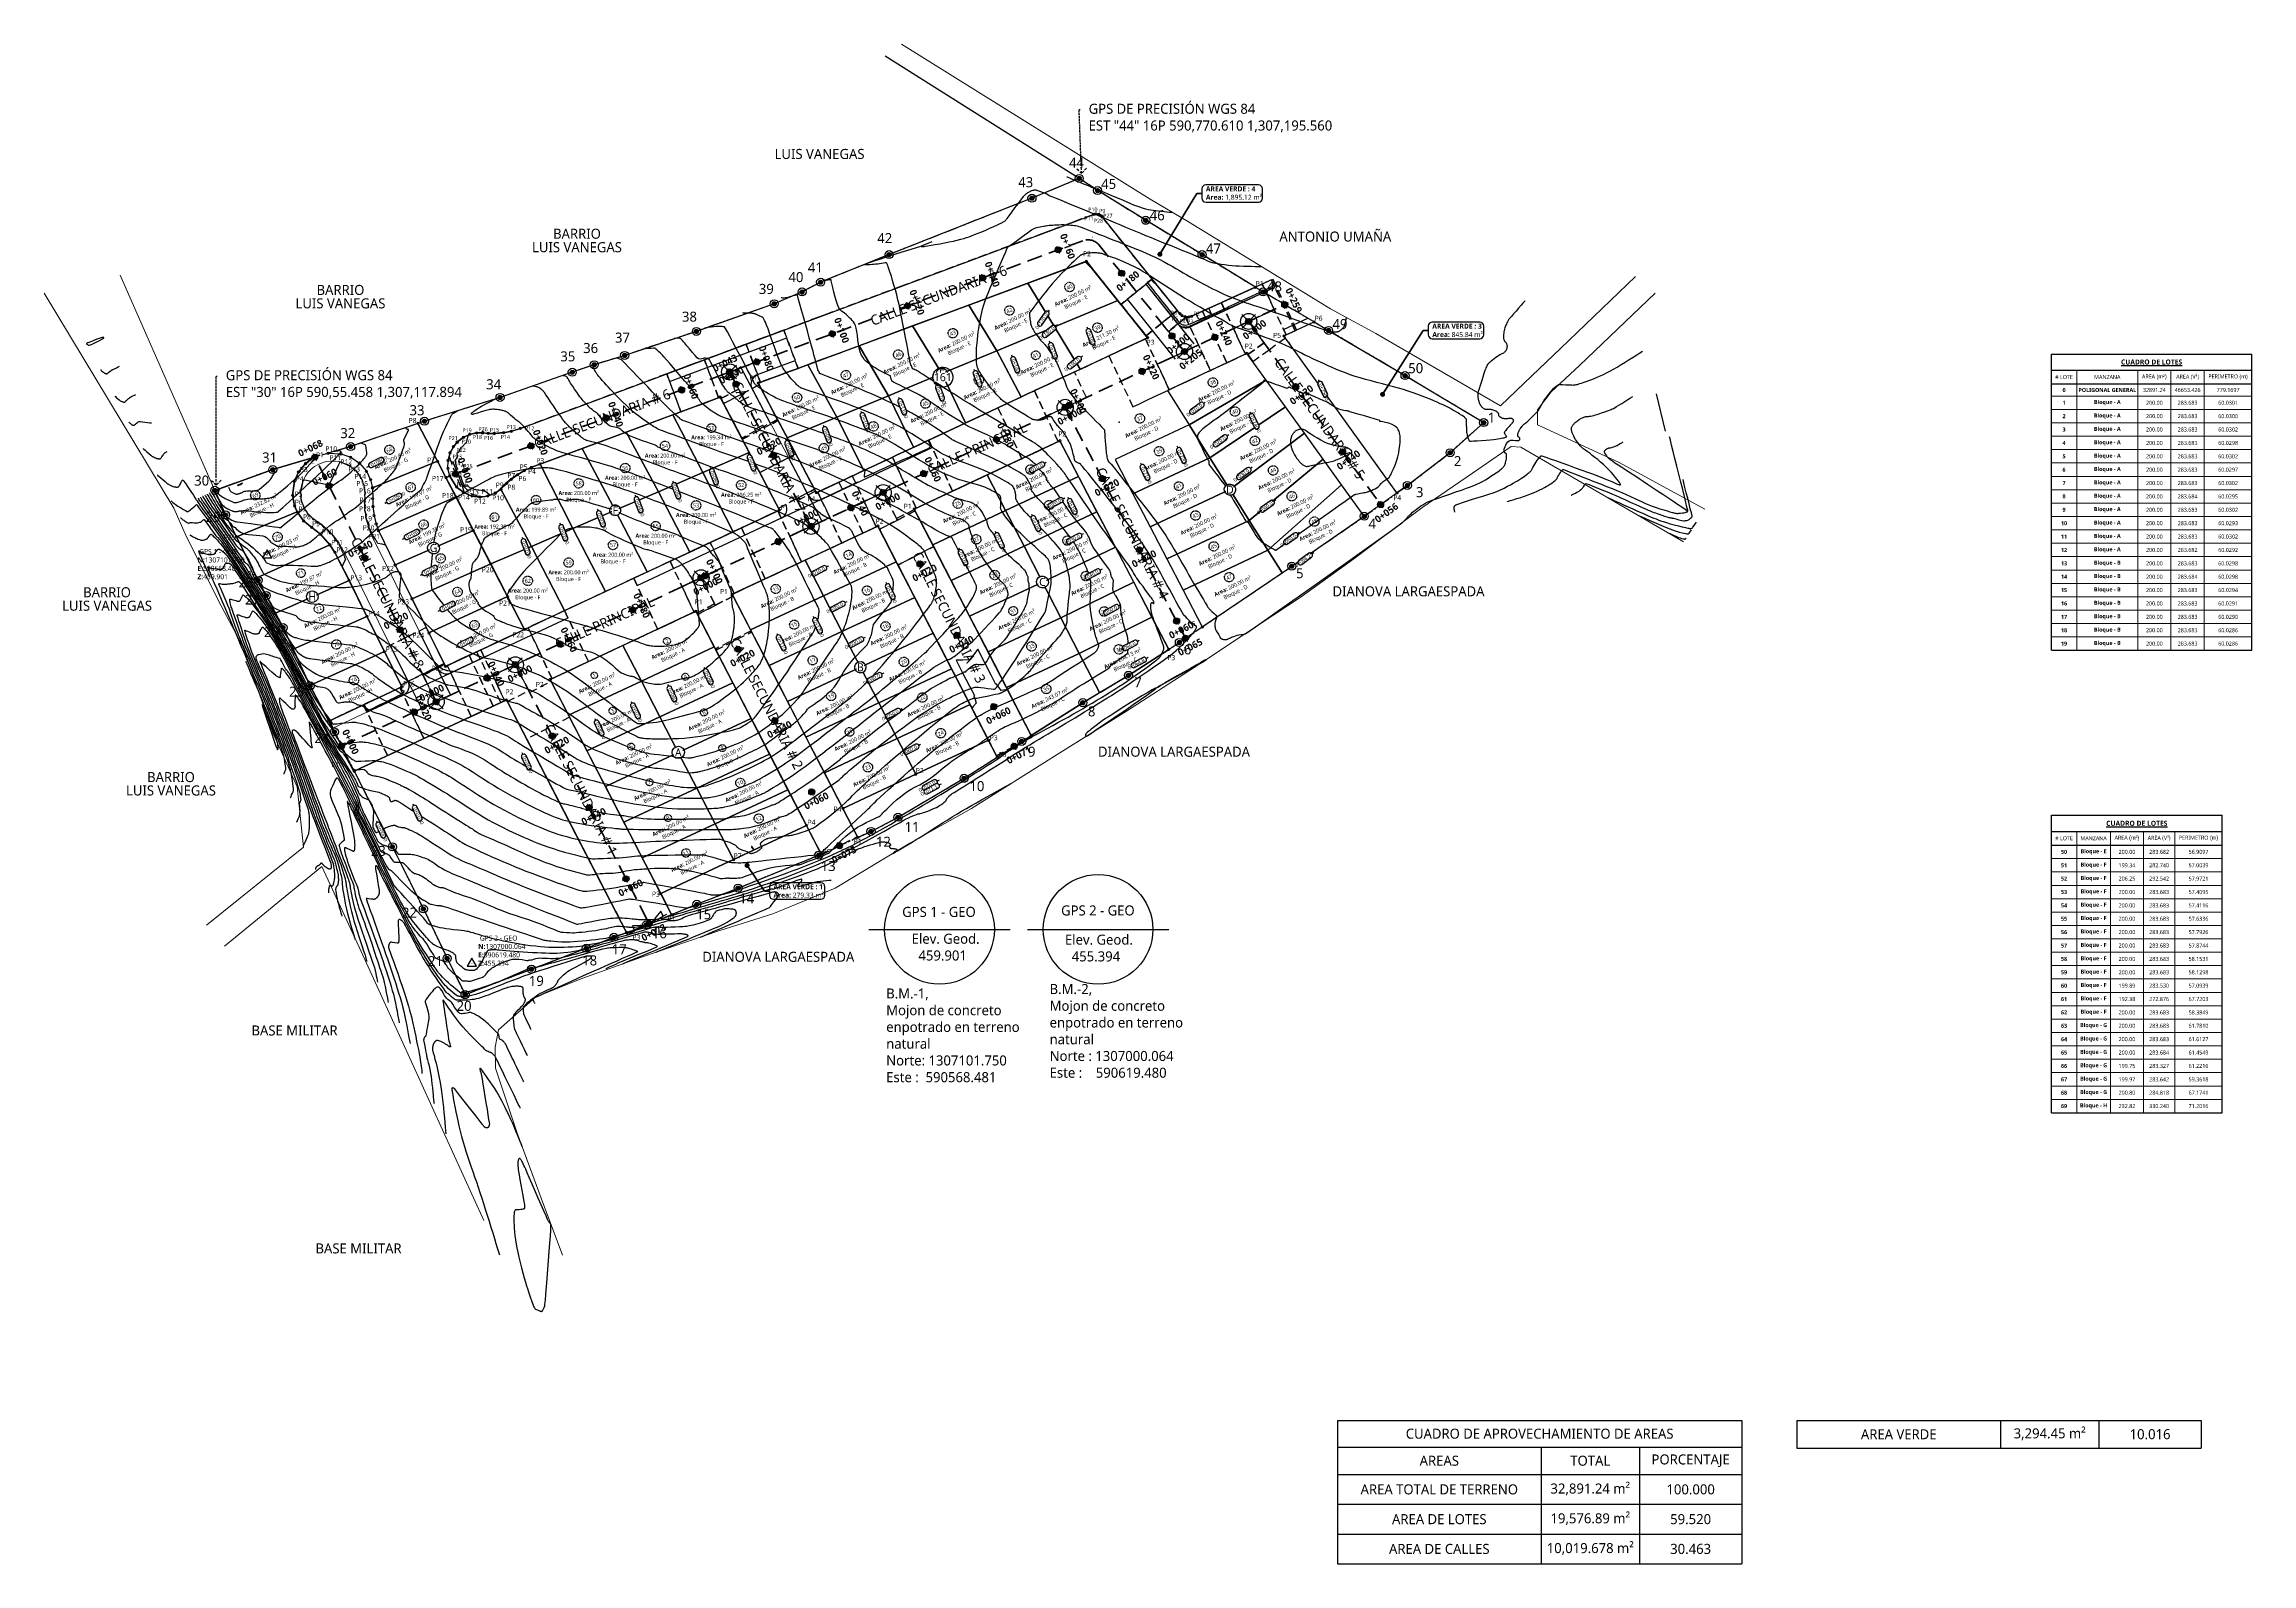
# Model space of a CAD drawing. Header units: millimetres. Extents: x 86 to 591881, y 99 to 1307229.
# Drawn here: x 590513 to 591062, y 1306851 to 1307229 of the extents above; entities that cross this region are included whole.
import ezdxf
from ezdxf import colors
from ezdxf.entities.mleader import LeaderData, LeaderLine
from ezdxf.enums import TextEntityAlignment as Align
from ezdxf.math import Vec2, Vec3

# ---------------------------------------------------------------- set-up
doc = ezdxf.new("R2010")
doc.units = ezdxf.units.MM
for name, pattern in [('CENTER2', [1.125, 0.75, -0.125, 0.125, -0.125]), ('DASHDOT', [1, 0.5, -0.25, 0, -0.25]), ('DASHED', [0.75, 0.5, -0.25]), ('DASHED2', [0.375, 0.25, -0.125]), ('HIDDEN', [0.375, 0.25, -0.125]), ('PHANTOM', [2.5, 1.25, -0.25, 0.25, -0.25, 0.25, -0.25])]:
    doc.linetypes.add(name, pattern=pattern)
for name, color, linetype in [('0_BLOQUES CARRETERA', 7, 'Continuous'), ('_ARBOLES', 102, 'Continuous'), ('_BREAKLINES CORRIDOR', 7, 'Continuous'), ('_MOJONES', 1, 'Continuous'), ('_PUNTOS TOPOGRAFICOS', 1, 'Continuous'), ('C-ANNO-TABL', 1, 'Continuous'), ('C-ANNO-TABL-TEXT', 150, 'Continuous'), ('C-ANNO-TABL-TITL', 150, 'Continuous'), ('C-ANNO-TABL-TTBL', 5, 'Continuous'), ('C-PROP-BNDY', 150, 'Continuous'), ('C-PROP-LINE', 230, 'Continuous'), ('C-PROP-TEXT', 92, 'Continuous'), ('C-ROAD', 7, 'Continuous'), ('C-ROAD-CORR-BNDY', 1, 'CENTER2'), ('C-ROAD-INTS', 5, 'Continuous'), ('C-ROAD-MARK', 212, 'Continuous'), ('C-ROAD-SAMP-TEXT', 11, 'Continuous'), ('C-ROAD-STAN-MAJR', 11, 'Continuous'), ('C-TINN-BNDY', 110, 'Continuous'), ('C-TOPO-MAJR', 9, 'Continuous'), ('C-TOPO-MAJR-N', 92, 'Continuous'), ('C-TOPO-MINR', 8, 'Continuous'), ('C-TOPO-MINR-N', 11, 'Continuous'), ('LOTES', 104, 'Continuous'), ('Perimetro', 7, 'Continuous'), ('Plano', 7, 'Continuous'), ('V-NODE-TEXT', 11, 'Continuous')]:
    doc.layers.add(name, color=color, linetype=linetype)
for name, color, linetype, lineweight in [('_BLOQUES', 9, 'Continuous', 20), ('_BORDILLOS Y CUNETAS', 252, 'Continuous', 20), ('_TEXTO', 3, 'Continuous', 25), ('COTAS', 40, 'Continuous', 5), ('CUADROS', 9, 'Continuous', 20)]:
    doc.layers.add(name, color=color, linetype=linetype, lineweight=lineweight)
doc.styles.add('COTAS', font='arial.ttf')
doc.styles.add('ST - ETIQUETAS', font='', dxfattribs={"height": 2.5})
doc.styles.get("Standard").update_dxf_attribs({"font": 'simplex.shx'})
doc.styles.get('ST - ETIQUETAS').set_extended_font_data('Roboto Thin')
doc.dimstyles.new('GenAng', dxfattribs={"dimscale": 0.5, "dimtxt": 2.5, "dimasz": 1.25, "dimexe": 0.18, "dimexo": 0.0625, "dimgap": 0.25, "dimtad": 0, "dimzin": 3, "dimdsep": 46, "dimtxsty": 'COTAS', "dimcen": 0.09, "dimse1": 1, "dimse2": 1, "dimaunit": 1, "dimadec": 3, "dimazin": 0, "dimtfac": 1, "dimtofl": 0, "dimtmove": 2, "dimatfit": 3, "dimfxl": 1, "dimtolj": 1, "dimtzin": 1, "dimarcsym": 0})

# ---------------------------------------------------------------- blocks, each defined once
blk = doc.blocks.new('_Open90')
at = {"color": 0, "linetype": 'ByBlock', "lineweight": -2}
for p, q in [((0, 0), (-1, 0)), ((-0.5, 0.5), (0, 0)), ((0, 0), (-0.5, -0.5))]:
    blk.add_line(p, q, dxfattribs=at)
blk = doc.blocks.new('*X1')
for p, q in [((69.5, 22.78), (70, 22.78)), ((69.5, 22.75), (70, 22.75)), ((69.5, 22.72), (70, 22.72)), ((69.51, 22.81), (69.99, 22.81)), ((69.51, 22.69), (69.99, 22.69)), ((69.52, 22.84), (69.98, 22.84)), ((69.52, 22.66), (69.98, 22.66)), ((69.53, 22.88), (69.97, 22.88)), ((69.53, 22.62), (69.97, 22.62)), ((69.55, 22.91), (69.95, 22.91)), ((69.55, 22.59), (69.95, 22.59)), ((69.58, 22.94), (69.92, 22.94)), ((69.58, 22.56), (69.92, 22.56)), ((69.63, 22.97), (69.87, 22.97)), ((69.63, 22.53), (69.87, 22.53))]:
    blk.add_line(p, q)
blk = doc.blocks.new('Drill Hole')
at = {"color": 0, "linetype": 'ByBlock', "lineweight": -2}
for radius in [0.05, 0.025]:
    blk.add_circle((0, 0), radius, dxfattribs=at)
at = {"color": 0, "linetype": 'ByBlock', "lineweight": -2, "xscale": 0.1000000000000227, "yscale": 0.1000000000000227, "zscale": 0.1000000000000227}
blk.add_blockref('*X1', (-6.975, -2.275), dxfattribs=at)
blk = doc.blocks.new('*U51', base_point=(590555.4584, 1307117.894, 460.616))
at = {"layer": '_PUNTOS TOPOGRAFICOS', "color": 2, "linetype": 'ByBlock', "lineweight": -2, "xscale": 20, "yscale": 20, "zscale": 20}
blk.add_blockref('Drill Hole', (590555.4584, 1307117.894, 460.616), dxfattribs=at)
blk = doc.blocks.new('*T178')
at = {"layer": 'COTAS', "color": 0, "linetype": 'ByBlock', "lineweight": -2, "transparency": 16777216}
for p, q in [((0, 0), (100.58, 0)), ((0, 0), (0, -13.47)), ((100.58, 0), (100.58, -13.47)), ((0, -6.62), (100.58, -6.62)), ((50.64, -6.62), (50.64, -13.47)), ((75.15, -6.62), (75.15, -13.47))]:
    blk.add_line(p, q, dxfattribs=at)
at = {"layer": 'COTAS', "color": 4, "linetype": 'ByBlock', "lineweight": -2, "transparency": 16777216}
for p, q in [((114.33, 0), (214.91, 0)), ((114.33, 0), (114.33, -6.89)), ((164.97, 0), (164.97, -6.89)), ((189.48, 0), (189.48, -6.89)), ((214.91, 0), (214.91, -6.89)), ((114.33, -6.89), (214.91, -6.89)), ((0, -13.47), (100.58, -13.47)), ((0, -13.47), (0, -35.71)), ((50.64, -13.47), (50.64, -35.71)), ((75.15, -13.47), (75.15, -35.71)), ((100.58, -13.47), (100.58, -35.71)), ((0, -20.88), (100.58, -20.88)), ((0, -28.29), (100.58, -28.29)), ((0, -35.71), (100.58, -35.71))]:
    blk.add_line(p, q, dxfattribs=at)
at = {"layer": 'COTAS', "color": 0, "transparency": 16777216, "char_height": 2.5, "attachment_point": 5, "style": 'ST - ETIQUETAS'}
for s, insert, width in [('CUADRO DE APROVECHAMIENTO DE AREAS', (50.29, -3.31), 100.4601), ('AREAS', (25.32, -10.04), 50.5179), ('TOTAL', (62.89, -10.04), 24.3937), ('PORCENTAJE', (87.87, -10.04), 25.3085)]:
    blk.add_mtext(s, dxfattribs=dict(at, insert=insert, width=width))
at = {"layer": 'COTAS', "color": 3, "transparency": 16777216, "char_height": 2.5, "attachment_point": 5, "style": 'ST - ETIQUETAS'}
for s, insert, width in [('AREA VERDE', (139.65, -3.44), 50.5179), ('3,294.45 m²', (177.22, -3.44), 24.3937), ('10.016', (202.2, -3.44), 25.3085), ('AREA TOTAL DE TERRENO', (25.32, -17.18), 50.5179), ('32,891.24 m²', (62.89, -17.18), 24.3937), ('100.000', (87.87, -17.18), 25.3085), ('AREA DE LOTES', (25.32, -24.59), 50.5179), ('19,576.89 m²', (62.89, -24.59), 24.3937), ('59.520', (87.87, -24.59), 25.3085), ('AREA DE CALLES', (25.32, -32), 50.5179), ('10,019.678 m²', (62.89, -32), 24.3937), ('30.463', (87.87, -32), 25.3085)]:
    blk.add_mtext(s, dxfattribs=dict(at, insert=insert, width=width))
blk = doc.blocks.new('*U83', base_point=(590706.2319, 1307169.71, 456.992))
at = {"layer": '_PUNTOS TOPOGRAFICOS', "color": 2, "linetype": 'ByBlock', "lineweight": -2, "xscale": 20, "yscale": 20, "zscale": 20}
blk.add_blockref('Drill Hole', (590706.2319, 1307169.71, 456.992), dxfattribs=at)
blk = doc.blocks.new('*U84', base_point=(590701.6334, 1307167.294, 457.227))
at = {"layer": '_PUNTOS TOPOGRAFICOS', "color": 2, "linetype": 'ByBlock', "lineweight": -2, "xscale": 20, "yscale": 20, "zscale": 20}
blk.add_blockref('Drill Hole', (590701.6334, 1307167.294, 457.227), dxfattribs=at)
blk = doc.blocks.new('*U87', base_point=(590694.6891, 1307164.347, 457.331))
at = {"layer": '_PUNTOS TOPOGRAFICOS', "color": 2, "linetype": 'ByBlock', "lineweight": -2, "xscale": 20, "yscale": 20, "zscale": 20}
blk.add_blockref('Drill Hole', (590694.6891, 1307164.347, 457.331), dxfattribs=at)
blk = doc.blocks.new('*U89', base_point=(590675.3289, 1307157.469, 457.805))
at = {"layer": '_PUNTOS TOPOGRAFICOS', "color": 2, "linetype": 'ByBlock', "lineweight": -2, "xscale": 20, "yscale": 20, "zscale": 20}
blk.add_blockref('Drill Hole', (590675.3289, 1307157.469, 457.805), dxfattribs=at)
blk = doc.blocks.new('*U91', base_point=(590657.48, 1307151.491, 458.408))
at = {"layer": '_PUNTOS TOPOGRAFICOS', "color": 2, "linetype": 'ByBlock', "lineweight": -2, "xscale": 20, "yscale": 20, "zscale": 20}
blk.add_blockref('Drill Hole', (590657.48, 1307151.491, 458.408), dxfattribs=at)
blk = doc.blocks.new('*U94', base_point=(590649.9024, 1307149.163, 458.738))
at = {"layer": '_PUNTOS TOPOGRAFICOS', "color": 2, "linetype": 'ByBlock', "lineweight": -2, "xscale": 20, "yscale": 20, "zscale": 20}
blk.add_blockref('Drill Hole', (590649.9024, 1307149.163, 458.738), dxfattribs=at)
blk = doc.blocks.new('*U95', base_point=(590644.4268, 1307147.302, 458.986))
at = {"layer": '_PUNTOS TOPOGRAFICOS', "color": 2, "linetype": 'ByBlock', "lineweight": -2, "xscale": 20, "yscale": 20, "zscale": 20}
blk.add_blockref('Drill Hole', (590644.4268, 1307147.302, 458.986), dxfattribs=at)
blk = doc.blocks.new('*U98', base_point=(590626.458, 1307141.007, 459.466))
at = {"layer": '_PUNTOS TOPOGRAFICOS', "color": 2, "linetype": 'ByBlock', "lineweight": -2, "xscale": 20, "yscale": 20, "zscale": 20}
blk.add_blockref('Drill Hole', (590626.458, 1307141.007, 459.466), dxfattribs=at)
blk = doc.blocks.new('*U100', base_point=(590607.6469, 1307135.099, 459.981))
at = {"layer": '_PUNTOS TOPOGRAFICOS', "color": 2, "linetype": 'ByBlock', "lineweight": -2, "xscale": 20, "yscale": 20, "zscale": 20}
blk.add_blockref('Drill Hole', (590607.6469, 1307135.099, 459.981), dxfattribs=at)
blk = doc.blocks.new('*U102', base_point=(590589.2839, 1307128.797, 460.293))
at = {"layer": '_PUNTOS TOPOGRAFICOS', "color": 2, "linetype": 'ByBlock', "lineweight": -2, "xscale": 20, "yscale": 20, "zscale": 20}
blk.add_blockref('Drill Hole', (590589.2839, 1307128.797, 460.293), dxfattribs=at)
blk = doc.blocks.new('*U105', base_point=(590569.9139, 1307123.056, 461.122))
at = {"layer": '_PUNTOS TOPOGRAFICOS', "color": 2, "linetype": 'ByBlock', "lineweight": -2, "xscale": 20, "yscale": 20, "zscale": 20}
blk.add_blockref('Drill Hole', (590569.9139, 1307123.056, 461.122), dxfattribs=at)
blk = doc.blocks.new('*U109', base_point=(590555.4584, 1307117.894, 460.616))
at = {"layer": '_PUNTOS TOPOGRAFICOS', "color": 2, "linetype": 'ByBlock', "lineweight": -2, "xscale": 20, "yscale": 20, "zscale": 20}
blk.add_blockref('Drill Hole', (590555.4584, 1307117.894, 460.616), dxfattribs=at)
blk = doc.blocks.new('*U110', base_point=(590558.1424, 1307111.778, 460.303))
at = {"layer": '_PUNTOS TOPOGRAFICOS', "color": 2, "linetype": 'ByBlock', "lineweight": -2, "xscale": 20, "yscale": 20, "zscale": 20}
blk.add_blockref('Drill Hole', (590558.1424, 1307111.778, 460.303), dxfattribs=at)
blk = doc.blocks.new('*U112', base_point=(590566.2509, 1307095.473, 459.279))
at = {"layer": '_PUNTOS TOPOGRAFICOS', "color": 2, "linetype": 'ByBlock', "lineweight": -2, "xscale": 20, "yscale": 20, "zscale": 20}
blk.add_blockref('Drill Hole', (590566.2509, 1307095.473, 459.279), dxfattribs=at)
blk = doc.blocks.new('*U113', base_point=(590568.284, 1307091.697, 459.147))
at = {"layer": '_PUNTOS TOPOGRAFICOS', "color": 2, "linetype": 'ByBlock', "lineweight": -2, "xscale": 20, "yscale": 20, "zscale": 20}
blk.add_blockref('Drill Hole', (590568.284, 1307091.697, 459.147), dxfattribs=at)
blk = doc.blocks.new('*U114', base_point=(590572.4632, 1307083.744, 458.77))
at = {"layer": '_PUNTOS TOPOGRAFICOS', "color": 2, "linetype": 'ByBlock', "lineweight": -2, "xscale": 20, "yscale": 20, "zscale": 20}
blk.add_blockref('Drill Hole', (590572.4632, 1307083.744, 458.77), dxfattribs=at)
blk = doc.blocks.new('*U116', base_point=(590579.2004, 1307069.199, 458.023))
at = {"layer": '_PUNTOS TOPOGRAFICOS', "color": 2, "linetype": 'ByBlock', "lineweight": -2, "xscale": 20, "yscale": 20, "zscale": 20}
blk.add_blockref('Drill Hole', (590579.2004, 1307069.199, 458.023), dxfattribs=at)
blk = doc.blocks.new('*U119', base_point=(590585.2422, 1307057.746, 457.545))
at = {"layer": '_PUNTOS TOPOGRAFICOS', "color": 2, "linetype": 'ByBlock', "lineweight": -2, "xscale": 20, "yscale": 20, "zscale": 20}
blk.add_blockref('Drill Hole', (590585.2422, 1307057.746, 457.545), dxfattribs=at)
blk = doc.blocks.new('*U122', base_point=(590599.6828, 1307029.141, 456.25))
at = {"layer": '_PUNTOS TOPOGRAFICOS', "color": 2, "linetype": 'ByBlock', "lineweight": -2, "xscale": 20, "yscale": 20, "zscale": 20}
blk.add_blockref('Drill Hole', (590599.6828, 1307029.141, 456.25), dxfattribs=at)
blk = doc.blocks.new('*U125', base_point=(590607.3849, 1307013.689, 455.639))
at = {"layer": '_PUNTOS TOPOGRAFICOS', "color": 2, "linetype": 'ByBlock', "lineweight": -2, "xscale": 20, "yscale": 20, "zscale": 20}
blk.add_blockref('Drill Hole', (590607.3849, 1307013.689, 455.639), dxfattribs=at)
blk = doc.blocks.new('*U127', base_point=(590613.2792, 1307001.404, 455.184))
at = {"layer": '_PUNTOS TOPOGRAFICOS', "color": 2, "linetype": 'ByBlock', "lineweight": -2, "xscale": 20, "yscale": 20, "zscale": 20}
blk.add_blockref('Drill Hole', (590613.2792, 1307001.404, 455.184), dxfattribs=at)
blk = doc.blocks.new('*U128', base_point=(590617.7526, 1306992.343, 454.655))
at = {"layer": '_PUNTOS TOPOGRAFICOS', "color": 2, "linetype": 'ByBlock', "lineweight": -2, "xscale": 20, "yscale": 20, "zscale": 20}
blk.add_blockref('Drill Hole', (590617.7526, 1306992.343, 454.655), dxfattribs=at)
blk = doc.blocks.new('*U130', base_point=(590634.2949, 1306998.682, 454.716))
at = {"layer": '_PUNTOS TOPOGRAFICOS', "color": 2, "linetype": 'ByBlock', "lineweight": -2, "xscale": 20, "yscale": 20, "zscale": 20}
blk.add_blockref('Drill Hole', (590634.2949, 1306998.682, 454.716), dxfattribs=at)
blk = doc.blocks.new('*U131', base_point=(590647.9269, 1307003.89, 455.289))
at = {"layer": '_PUNTOS TOPOGRAFICOS', "color": 2, "linetype": 'ByBlock', "lineweight": -2, "xscale": 20, "yscale": 20, "zscale": 20}
blk.add_blockref('Drill Hole', (590647.9269, 1307003.89, 455.289), dxfattribs=at)
blk = doc.blocks.new('*U134', base_point=(590654.8114, 1307006.619, 455.69))
at = {"layer": '_PUNTOS TOPOGRAFICOS', "color": 2, "linetype": 'ByBlock', "lineweight": -2, "xscale": 20, "yscale": 20, "zscale": 20}
blk.add_blockref('Drill Hole', (590654.8114, 1307006.619, 455.69), dxfattribs=at)
blk = doc.blocks.new('*U135', base_point=(590662.8905, 1307009.7, 456.126))
at = {"layer": '_PUNTOS TOPOGRAFICOS', "color": 2, "linetype": 'ByBlock', "lineweight": -2, "xscale": 20, "yscale": 20, "zscale": 20}
blk.add_blockref('Drill Hole', (590662.8905, 1307009.7, 456.126), dxfattribs=at)
blk = doc.blocks.new('*U136', base_point=(590675.4515, 1307014.842, 456.583))
at = {"layer": '_PUNTOS TOPOGRAFICOS', "color": 2, "linetype": 'ByBlock', "lineweight": -2, "xscale": 20, "yscale": 20, "zscale": 20}
blk.add_blockref('Drill Hole', (590675.4515, 1307014.842, 456.583), dxfattribs=at)
blk = doc.blocks.new('*U137', base_point=(590685.7185, 1307018.866, 456.914))
at = {"layer": '_PUNTOS TOPOGRAFICOS', "color": 2, "linetype": 'ByBlock', "lineweight": -2, "xscale": 20, "yscale": 20, "zscale": 20}
blk.add_blockref('Drill Hole', (590685.7185, 1307018.866, 456.914), dxfattribs=at)
blk = doc.blocks.new('*U138', base_point=(590705.8106, 1307027.095, 457.244))
at = {"layer": '_PUNTOS TOPOGRAFICOS', "color": 2, "linetype": 'ByBlock', "lineweight": -2, "xscale": 20, "yscale": 20, "zscale": 20}
blk.add_blockref('Drill Hole', (590705.8106, 1307027.095, 457.244), dxfattribs=at)
blk = doc.blocks.new('*U139', base_point=(590718.7817, 1307032.966, 457.053))
at = {"layer": '_PUNTOS TOPOGRAFICOS', "color": 2, "linetype": 'ByBlock', "lineweight": -2, "xscale": 20, "yscale": 20, "zscale": 20}
blk.add_blockref('Drill Hole', (590718.7817, 1307032.966, 457.053), dxfattribs=at)
blk = doc.blocks.new('*U140', base_point=(590725.4952, 1307036.495, 456.896))
at = {"layer": '_PUNTOS TOPOGRAFICOS', "color": 2, "linetype": 'ByBlock', "lineweight": -2, "xscale": 20, "yscale": 20, "zscale": 20}
blk.add_blockref('Drill Hole', (590725.4952, 1307036.495, 456.896), dxfattribs=at)
blk = doc.blocks.new('*U141', base_point=(590741.9385, 1307046.2, 456.906))
at = {"layer": '_PUNTOS TOPOGRAFICOS', "color": 2, "linetype": 'ByBlock', "lineweight": -2, "xscale": 20, "yscale": 20, "zscale": 20}
blk.add_blockref('Drill Hole', (590741.9385, 1307046.2, 456.906), dxfattribs=at)
blk = doc.blocks.new('*U142', base_point=(590756.295, 1307055.385, 456.789))
at = {"layer": '_PUNTOS TOPOGRAFICOS', "color": 2, "linetype": 'ByBlock', "lineweight": -2, "xscale": 20, "yscale": 20, "zscale": 20}
blk.add_blockref('Drill Hole', (590756.295, 1307055.385, 456.789), dxfattribs=at)
blk = doc.blocks.new('*U144', base_point=(590771.4915, 1307065.034, 457.065))
at = {"layer": '_PUNTOS TOPOGRAFICOS', "color": 2, "linetype": 'ByBlock', "lineweight": -2, "xscale": 20, "yscale": 20, "zscale": 20}
blk.add_blockref('Drill Hole', (590771.4915, 1307065.034, 457.065), dxfattribs=at)
blk = doc.blocks.new('*U145', base_point=(590782.862, 1307071.827, 457.087))
at = {"layer": '_PUNTOS TOPOGRAFICOS', "color": 2, "linetype": 'ByBlock', "lineweight": -2, "xscale": 20, "yscale": 20, "zscale": 20}
blk.add_blockref('Drill Hole', (590782.862, 1307071.827, 457.087), dxfattribs=at)
blk = doc.blocks.new('*U146', base_point=(590795.518, 1307080.01, 456.621))
at = {"layer": '_PUNTOS TOPOGRAFICOS', "color": 2, "linetype": 'ByBlock', "lineweight": -2, "xscale": 20, "yscale": 20, "zscale": 20}
blk.add_blockref('Drill Hole', (590795.518, 1307080.01, 456.621), dxfattribs=at)
blk = doc.blocks.new('*U151', base_point=(590823.4989, 1307099.011, 456.089))
at = {"layer": '_PUNTOS TOPOGRAFICOS', "color": 2, "linetype": 'ByBlock', "lineweight": -2, "xscale": 20, "yscale": 20, "zscale": 20}
blk.add_blockref('Drill Hole', (590823.4989, 1307099.011, 456.089), dxfattribs=at)
blk = doc.blocks.new('*U152', base_point=(590841.5351, 1307111.434, 455.931))
at = {"layer": '_PUNTOS TOPOGRAFICOS', "color": 2, "linetype": 'ByBlock', "lineweight": -2, "xscale": 20, "yscale": 20, "zscale": 20}
blk.add_blockref('Drill Hole', (590841.5351, 1307111.434, 455.931), dxfattribs=at)
blk = doc.blocks.new('*U153', base_point=(590852.2605, 1307119.098, 455.919))
at = {"layer": '_PUNTOS TOPOGRAFICOS', "color": 2, "linetype": 'ByBlock', "lineweight": -2, "xscale": 20, "yscale": 20, "zscale": 20}
blk.add_blockref('Drill Hole', (590852.2605, 1307119.098, 455.919), dxfattribs=at)
blk = doc.blocks.new('*U154', base_point=(590862.9091, 1307127.265, 455.865))
at = {"layer": '_PUNTOS TOPOGRAFICOS', "color": 2, "linetype": 'ByBlock', "lineweight": -2, "xscale": 20, "yscale": 20, "zscale": 20}
blk.add_blockref('Drill Hole', (590862.9091, 1307127.265, 455.865), dxfattribs=at)
blk = doc.blocks.new('*U155', base_point=(590871.2472, 1307134.763, 456.348))
at = {"layer": '_PUNTOS TOPOGRAFICOS', "color": 2, "linetype": 'ByBlock', "lineweight": -2, "xscale": 20, "yscale": 20, "zscale": 20}
blk.add_blockref('Drill Hole', (590871.2472, 1307134.763, 456.348), dxfattribs=at)
blk = doc.blocks.new('*U157', base_point=(590851.6783, 1307146.454, 456.354))
at = {"layer": '_PUNTOS TOPOGRAFICOS', "color": 2, "linetype": 'ByBlock', "lineweight": -2, "xscale": 20, "yscale": 20, "zscale": 20}
blk.add_blockref('Drill Hole', (590851.6783, 1307146.454, 456.354), dxfattribs=at)
blk = doc.blocks.new('*U158', base_point=(590832.6628, 1307157.686, 456.505))
at = {"layer": '_PUNTOS TOPOGRAFICOS', "color": 2, "linetype": 'ByBlock', "lineweight": -2, "xscale": 20, "yscale": 20, "zscale": 20}
blk.add_blockref('Drill Hole', (590832.6628, 1307157.686, 456.505), dxfattribs=at)
blk = doc.blocks.new('*U159', base_point=(590816.3512, 1307167.288, 456.644))
at = {"layer": '_PUNTOS TOPOGRAFICOS', "color": 2, "linetype": 'ByBlock', "lineweight": -2, "xscale": 20, "yscale": 20, "zscale": 20}
blk.add_blockref('Drill Hole', (590816.3512, 1307167.288, 456.644), dxfattribs=at)
blk = doc.blocks.new('*U160', base_point=(590801.16, 1307176.592, 456.79))
at = {"layer": '_PUNTOS TOPOGRAFICOS', "color": 2, "linetype": 'ByBlock', "lineweight": -2, "xscale": 20, "yscale": 20, "zscale": 20}
blk.add_blockref('Drill Hole', (590801.16, 1307176.592, 456.79), dxfattribs=at)
blk = doc.blocks.new('*U161', base_point=(590787.1502, 1307185.124, 456.97))
at = {"layer": '_PUNTOS TOPOGRAFICOS', "color": 2, "linetype": 'ByBlock', "lineweight": -2, "xscale": 20, "yscale": 20, "zscale": 20}
blk.add_blockref('Drill Hole', (590787.1502, 1307185.124, 456.97), dxfattribs=at)
blk = doc.blocks.new('*U162', base_point=(590775.1596, 1307192.53, 457.08))
at = {"layer": '_PUNTOS TOPOGRAFICOS', "color": 2, "linetype": 'ByBlock', "lineweight": -2, "xscale": 20, "yscale": 20, "zscale": 20}
blk.add_blockref('Drill Hole', (590775.1596, 1307192.53, 457.08), dxfattribs=at)
blk = doc.blocks.new('*U164', base_point=(590758.8437, 1307190.632, 456.635))
at = {"layer": '_PUNTOS TOPOGRAFICOS', "color": 2, "linetype": 'ByBlock', "lineweight": -2, "xscale": 20, "yscale": 20, "zscale": 20}
blk.add_blockref('Drill Hole', (590758.8437, 1307190.632, 456.635), dxfattribs=at)
blk = doc.blocks.new('*U171', base_point=(590770.61, 1307195.56, 457.11))
at = {"layer": '_PUNTOS TOPOGRAFICOS', "color": 2, "linetype": 'ByBlock', "lineweight": -2, "xscale": 20, "yscale": 20, "zscale": 20}
blk.add_blockref('Drill Hole', (590770.61, 1307195.56, 457.11), dxfattribs=at)
blk = doc.blocks.new('AeccTickTriangle')
at = {"color": 0, "linetype": 'ByBlock', "lineweight": -2}
blk.add_lwpolyline([(0, 0.67), (-0.58, -0.33), (0.58, -0.33)], close=True, dxfattribs=at)
at = {"color": 0, "linetype": 'ByBlock', "lineweight": -2, "const_width": 0.0625}
blk.add_lwpolyline([(-0.03, 0, 1), (0.03, 0, 1)], format="xyb", close=True, dxfattribs=at)
blk = doc.blocks.new('*U175', base_point=(590619.48, 1307000.06, 455.39))
at = {"layer": '_PUNTOS TOPOGRAFICOS', "color": 0, "linetype": 'ByBlock', "lineweight": -2, "xscale": 2, "yscale": 2, "zscale": 2}
blk.add_blockref('AeccTickTriangle', (590619.48, 1307000.06, 455.39), dxfattribs=at)
at = {"layer": 'V-NODE-TEXT', "linetype": 'ByBlock', "insert": (590621.01, 1307003.28, 455.39), "char_height": 1.25, "attachment_point": 4, "style": 'ST - ETIQUETAS'}
blk.add_mtext('{\\fRoboto Black|b0|i0|c0|p2;\\C1; GPS 2 - GEO}\\P{\\fRoboto Thin|b1|i0|c0|p2;\\C2;N:\\fRoboto Thin|b0|i0|c0|p2;1307000.064}\\P{\\fRoboto Thin|b1|i0|c0|p2;\\C3;E:\\fRoboto Thin|b0|i0|c0|p2;590619.480}\\P{\\fRoboto Thin|b1|i0|c0|p2;\\C4;Z:\\fRoboto Thin|b0|i0|c0|p2;455.394}', dxfattribs=at)
blk = doc.blocks.new('*U176', base_point=(590568.48, 1307101.75, 459.9))
at = {"layer": '_PUNTOS TOPOGRAFICOS', "color": 0, "linetype": 'ByBlock', "lineweight": -2, "xscale": 2, "yscale": 2, "zscale": 2}
blk.add_blockref('AeccTickTriangle', (590568.48, 1307101.75, 459.9), dxfattribs=at)
at = {"layer": 'V-NODE-TEXT', "linetype": 'ByBlock', "insert": (590551.15, 1307099.5, 459.9), "char_height": 1.25, "attachment_point": 4, "style": 'ST - ETIQUETAS'}
blk.add_mtext('{\\fRoboto Black|b0|i0|c0|p2;\\C1; GPS 1 - GEO}\\P{\\fRoboto Thin|b1|i0|c0|p2;\\C2;N:\\fRoboto Thin|b0|i0|c0|p2;1307101.750}\\P{\\fRoboto Thin|b1|i0|c0|p2;\\C3;E:\\fRoboto Thin|b0|i0|c0|p2;590568.481}\\P{\\fRoboto Thin|b1|i0|c0|p2;\\C4;Z:\\fRoboto Thin|b0|i0|c0|p2;459.901}', dxfattribs=at)
blk = doc.blocks.new('POINT INTERS')
at = {"layer": '0_BLOQUES CARRETERA', "linetype": 'DASHDOT', "lineweight": 5}
h = blk.add_hatch(color=244, dxfattribs=at)
h.dxf.hatch_style = 1
h.set_gradient(color1=(153, 27, 30), color2=(248, 153, 30), name='INVSPHERICAL')
h.paths.add_polyline_path([(1, 0, 1), (-1, 0, 1)])
blk.add_circle((0, 0), 0.574, dxfattribs=at)
blk = doc.blocks.new('MARCA ESTACION')
h = blk.add_hatch(color=7)
h.dxf.hatch_style = 1
h.paths.add_polyline_path([(-3, 0), (0, 0), (0, 3, 0.414214)])
h.paths.add_polyline_path([(3, 0), (0, 0), (0, -3, 0.414214)])
at = {"true_color": 0xffffff}
h = blk.add_hatch(color=7, dxfattribs=at)
h.dxf.hatch_style = 1
h.paths.add_polyline_path([(0, 3), (0, 0), (3, 0, 0.414214)])
h.paths.add_polyline_path([(0, 0), (-3, 0, 0.414214), (0, -3)])
at = {"color": 7, "lineweight": 20}
for points in [[(-4, 0), (4, 0)], [(0, 4), (0, -4)]]:
    blk.add_lwpolyline(points, dxfattribs=at)
at = {"color": 7}
blk.add_circle((0, 0), 3, dxfattribs=at)
blk = doc.blocks.new('Marker Pnt')
at = {"flags": 128}
for points in [[(0.86, -0.86), (-0.86, 0.86)], [(0.86, 0.86), (-0.86, -0.86)]]:
    blk.add_lwpolyline(points, dxfattribs=at)
blk.add_circle((0, 0), 1)
blk = doc.blocks.new('*T186')
at = {"layer": 'COTAS', "color": 4, "linetype": 'ByBlock', "lineweight": -2, "transparency": 16777216}
for p, q in [((0, 0), (100.58, 0)), ((0, 0), (0, -6.89)), ((50.64, 0), (50.64, -6.89)), ((75.15, 0), (75.15, -6.89)), ((100.58, 0), (100.58, -6.89)), ((0, -6.89), (100.58, -6.89))]:
    blk.add_line(p, q, dxfattribs=at)
at = {"layer": 'COTAS', "color": 3, "transparency": 16777216, "char_height": 2.5, "attachment_point": 5, "style": 'ST - ETIQUETAS'}
for s, insert, width in [('AREA VERDE', (25.32, -3.44), 50.5179), ('3,294.45 m²', (62.89, -3.44), 24.3937), ('10.016', (87.87, -3.44), 25.3085)]:
    blk.add_mtext(s, dxfattribs=dict(at, insert=insert, width=width))

msp = doc.modelspace()

# ---------------------------------------------------------------- hatches: boundary and pattern name
at = {"layer": '_MOJONES'}
h = msp.add_hatch(color=5, dxfattribs=at)
h.dxf.hatch_style = 1
h.paths.add_polyline_path([(590770.41, 1307196.02, 0.297664), (590770.11, 1307195.56, 0.541231), (590770.81, 1307195.1), (590770.61, 1307195.56)])
h.paths.add_polyline_path([(590770.41, 1307196.02), (590770.61, 1307195.56), (590771.08, 1307195.73, 0.43503)])
h.paths.add_polyline_path([(590771.11, 1307195.56, 0.085961), (590771.08, 1307195.73), (590770.61, 1307195.56), (590770.81, 1307195.1, 0.297664)])
h = msp.add_hatch(color=5, dxfattribs=at)
h.dxf.hatch_style = 1
h.paths.add_polyline_path([(590774.96, 1307192.99, 0.297664), (590774.66, 1307192.53, 0.541231), (590775.36, 1307192.07), (590775.16, 1307192.53)])
h.paths.add_polyline_path([(590774.96, 1307192.99), (590775.16, 1307192.53), (590775.63, 1307192.7, 0.43503)])
h.paths.add_polyline_path([(590775.66, 1307192.53, 0.085961), (590775.63, 1307192.7), (590775.16, 1307192.53), (590775.36, 1307192.07, 0.297664)])
h = msp.add_hatch(color=5, dxfattribs=at)
h.dxf.hatch_style = 1
h.paths.add_polyline_path([(590758.64, 1307191.09, 0.297664), (590758.34, 1307190.63, 0.541231), (590759.04, 1307190.17), (590758.84, 1307190.63)])
h.paths.add_polyline_path([(590758.64, 1307191.09), (590758.84, 1307190.63), (590759.31, 1307190.8, 0.43503)])
h.paths.add_polyline_path([(590759.34, 1307190.63, 0.085961), (590759.31, 1307190.8), (590758.84, 1307190.63), (590759.04, 1307190.17, 0.297664)])
h = msp.add_hatch(color=5, dxfattribs=at)
h.dxf.hatch_style = 1
h.paths.add_polyline_path([(590786.95, 1307185.58, 0.297664), (590786.65, 1307185.12, 0.541231), (590787.35, 1307184.67), (590787.15, 1307185.12)])
h.paths.add_polyline_path([(590786.95, 1307185.58), (590787.15, 1307185.12), (590787.62, 1307185.29, 0.43503)])
h.paths.add_polyline_path([(590787.65, 1307185.12, 0.085961), (590787.62, 1307185.29), (590787.15, 1307185.12), (590787.35, 1307184.67, 0.297664)])
h = msp.add_hatch(color=5, dxfattribs=at)
h.dxf.hatch_style = 1
h.paths.add_polyline_path([(590723.07, 1307177.05, 0.297664), (590722.77, 1307176.59, 0.541231), (590723.47, 1307176.13), (590723.27, 1307176.59)])
h.paths.add_polyline_path([(590723.07, 1307177.05), (590723.27, 1307176.59), (590723.74, 1307176.76, 0.43503)])
h.paths.add_polyline_path([(590723.77, 1307176.59, 0.085961), (590723.74, 1307176.76), (590723.27, 1307176.59), (590723.47, 1307176.13, 0.297664)])
h = msp.add_hatch(color=5, dxfattribs=at)
h.dxf.hatch_style = 1
h.paths.add_polyline_path([(590800.96, 1307177.05, 0.297664), (590800.66, 1307176.59, 0.541231), (590801.36, 1307176.13), (590801.16, 1307176.59)])
h.paths.add_polyline_path([(590800.96, 1307177.05), (590801.16, 1307176.59), (590801.63, 1307176.76, 0.43503)])
h.paths.add_polyline_path([(590801.66, 1307176.59, 0.085961), (590801.63, 1307176.76), (590801.16, 1307176.59), (590801.36, 1307176.13, 0.297664)])
h = msp.add_hatch(color=5, dxfattribs=at)
h.dxf.hatch_style = 1
h.paths.add_polyline_path([(590706.03, 1307170.17, 0.297664), (590705.73, 1307169.71, 0.541231), (590706.43, 1307169.25), (590706.23, 1307169.71)])
h.paths.add_polyline_path([(590706.03, 1307170.17), (590706.23, 1307169.71), (590706.7, 1307169.88, 0.43503)])
h.paths.add_polyline_path([(590706.73, 1307169.71, 0.085961), (590706.7, 1307169.88), (590706.23, 1307169.71), (590706.43, 1307169.25, 0.297664)])
h = msp.add_hatch(color=5, dxfattribs=at)
h.dxf.hatch_style = 1
h.paths.add_polyline_path([(590694.49, 1307164.8, 0.297664), (590694.19, 1307164.35, 0.541231), (590694.89, 1307163.89), (590694.69, 1307164.35)])
h.paths.add_polyline_path([(590694.49, 1307164.8), (590694.69, 1307164.35), (590695.16, 1307164.51, 0.43503)])
h.paths.add_polyline_path([(590695.19, 1307164.35, 0.085961), (590695.16, 1307164.51), (590694.69, 1307164.35), (590694.89, 1307163.89, 0.297664)])
h = msp.add_hatch(color=5, dxfattribs=at)
h.dxf.hatch_style = 1
h.paths.add_polyline_path([(590701.43, 1307167.75, 0.297664), (590701.13, 1307167.29, 0.541231), (590701.83, 1307166.84), (590701.63, 1307167.29)])
h.paths.add_polyline_path([(590701.43, 1307167.75), (590701.63, 1307167.29), (590702.1, 1307167.46, 0.43503)])
h.paths.add_polyline_path([(590702.13, 1307167.29, 0.085961), (590702.1, 1307167.46), (590701.63, 1307167.29), (590701.83, 1307166.84, 0.297664)])
h = msp.add_hatch(color=5, dxfattribs=at)
h.dxf.hatch_style = 1
h.paths.add_polyline_path([(590816.15, 1307167.75, 0.297664), (590815.85, 1307167.29, 0.541231), (590816.55, 1307166.83), (590816.35, 1307167.29)])
h.paths.add_polyline_path([(590816.15, 1307167.75), (590816.35, 1307167.29), (590816.82, 1307167.46, 0.43503)])
h.paths.add_polyline_path([(590816.85, 1307167.29, 0.085961), (590816.82, 1307167.46), (590816.35, 1307167.29), (590816.55, 1307166.83, 0.297664)])
h = msp.add_hatch(color=5, dxfattribs=at)
h.dxf.hatch_style = 1
h.paths.add_polyline_path([(590675.13, 1307157.93, 0.297664), (590674.83, 1307157.47, 0.541231), (590675.53, 1307157.01), (590675.33, 1307157.47)])
h.paths.add_polyline_path([(590675.13, 1307157.93), (590675.33, 1307157.47), (590675.8, 1307157.64, 0.43503)])
h.paths.add_polyline_path([(590675.83, 1307157.47, 0.085961), (590675.8, 1307157.64), (590675.33, 1307157.47), (590675.53, 1307157.01, 0.297664)])
h = msp.add_hatch(color=5, dxfattribs=at)
h.dxf.hatch_style = 1
h.paths.add_polyline_path([(590832.46, 1307158.14, 0.297664), (590832.16, 1307157.69, 0.541231), (590832.86, 1307157.23), (590832.66, 1307157.69)])
h.paths.add_polyline_path([(590832.46, 1307158.14), (590832.66, 1307157.69), (590833.13, 1307157.85, 0.43503)])
h.paths.add_polyline_path([(590833.16, 1307157.69, 0.085961), (590833.13, 1307157.85), (590832.66, 1307157.69), (590832.86, 1307157.23, 0.297664)])
h = msp.add_hatch(color=5, dxfattribs=at)
h.dxf.hatch_style = 1
h.paths.add_polyline_path([(590644.23, 1307147.76, 0.297664), (590643.93, 1307147.3, 0.541231), (590644.63, 1307146.84), (590644.43, 1307147.3)])
h.paths.add_polyline_path([(590644.23, 1307147.76), (590644.43, 1307147.3), (590644.9, 1307147.47, 0.43503)])
h.paths.add_polyline_path([(590644.93, 1307147.3, 0.085961), (590644.9, 1307147.47), (590644.43, 1307147.3), (590644.63, 1307146.84, 0.297664)])
h = msp.add_hatch(color=5, dxfattribs=at)
h.dxf.hatch_style = 1
h.paths.add_polyline_path([(590649.7, 1307149.62, 0.297664), (590649.4, 1307149.16, 0.541231), (590650.1, 1307148.7), (590649.9, 1307149.16)])
h.paths.add_polyline_path([(590649.7, 1307149.62), (590649.9, 1307149.16), (590650.37, 1307149.33, 0.43503)])
h.paths.add_polyline_path([(590650.4, 1307149.16, 0.085961), (590650.37, 1307149.33), (590649.9, 1307149.16), (590650.1, 1307148.7, 0.297664)])
h = msp.add_hatch(color=5, dxfattribs=at)
h.dxf.hatch_style = 1
h.paths.add_polyline_path([(590657.28, 1307151.95, 0.297664), (590656.98, 1307151.49, 0.541231), (590657.68, 1307151.03), (590657.48, 1307151.49)])
h.paths.add_polyline_path([(590657.28, 1307151.95), (590657.48, 1307151.49), (590657.95, 1307151.66, 0.43503)])
h.paths.add_polyline_path([(590657.98, 1307151.49, 0.085961), (590657.95, 1307151.66), (590657.48, 1307151.49), (590657.68, 1307151.03, 0.297664)])
h = msp.add_hatch(color=5, dxfattribs=at)
h.dxf.hatch_style = 1
h.paths.add_polyline_path([(590851.48, 1307146.91, 0.297664), (590851.18, 1307146.45, 0.541231), (590851.88, 1307146), (590851.68, 1307146.45)])
h.paths.add_polyline_path([(590851.48, 1307146.91), (590851.68, 1307146.45), (590852.15, 1307146.62, 0.43503)])
h.paths.add_polyline_path([(590852.18, 1307146.45, 0.085961), (590852.15, 1307146.62), (590851.68, 1307146.45), (590851.88, 1307146, 0.297664)])
h = msp.add_hatch(color=5, dxfattribs=at)
h.dxf.hatch_style = 1
h.paths.add_polyline_path([(590626.26, 1307141.46, 0.297664), (590625.96, 1307141.01, 0.541231), (590626.66, 1307140.55), (590626.46, 1307141.01)])
h.paths.add_polyline_path([(590626.26, 1307141.46), (590626.46, 1307141.01), (590626.93, 1307141.18, 0.43503)])
h.paths.add_polyline_path([(590626.96, 1307141.01, 0.085961), (590626.93, 1307141.18), (590626.46, 1307141.01), (590626.66, 1307140.55, 0.297664)])
h = msp.add_hatch(color=5, dxfattribs=at)
h.dxf.hatch_style = 1
h.paths.add_polyline_path([(590607.45, 1307135.56, 0.297664), (590607.15, 1307135.1, 0.541231), (590607.85, 1307134.64), (590607.65, 1307135.1)])
h.paths.add_polyline_path([(590607.45, 1307135.56), (590607.65, 1307135.1), (590608.12, 1307135.27, 0.43503)])
h.paths.add_polyline_path([(590608.15, 1307135.1, 0.085961), (590608.12, 1307135.27), (590607.65, 1307135.1), (590607.85, 1307134.64, 0.297664)])
h = msp.add_hatch(color=5, dxfattribs=at)
h.dxf.hatch_style = 1
h.paths.add_polyline_path([(590871.05, 1307135.22, 0.297664), (590870.75, 1307134.76, 0.541231), (590871.45, 1307134.31), (590871.25, 1307134.76)])
h.paths.add_polyline_path([(590871.05, 1307135.22), (590871.25, 1307134.76), (590871.72, 1307134.93, 0.43503)])
h.paths.add_polyline_path([(590871.75, 1307134.76, 0.085961), (590871.72, 1307134.93), (590871.25, 1307134.76), (590871.45, 1307134.31, 0.297664)])
h = msp.add_hatch(color=5, dxfattribs=at)
h.dxf.hatch_style = 1
h.paths.add_polyline_path([(590589.08, 1307129.26, 0.297664), (590588.78, 1307128.8, 0.541231), (590589.48, 1307128.34), (590589.28, 1307128.8)])
h.paths.add_polyline_path([(590589.08, 1307129.26), (590589.28, 1307128.8), (590589.75, 1307128.97, 0.43503)])
h.paths.add_polyline_path([(590589.78, 1307128.8, 0.085961), (590589.75, 1307128.97), (590589.28, 1307128.8), (590589.48, 1307128.34, 0.297664)])
h = msp.add_hatch(color=5, dxfattribs=at)
h.dxf.hatch_style = 1
h.paths.add_polyline_path([(590862.71, 1307127.72, 0.297664), (590862.41, 1307127.27, 0.541231), (590863.11, 1307126.81), (590862.91, 1307127.27)])
h.paths.add_polyline_path([(590862.71, 1307127.72), (590862.91, 1307127.27), (590863.38, 1307127.43, 0.43503)])
h.paths.add_polyline_path([(590863.41, 1307127.27, 0.085961), (590863.38, 1307127.43), (590862.91, 1307127.27), (590863.11, 1307126.81, 0.297664)])
h = msp.add_hatch(color=5, dxfattribs=at)
h.dxf.hatch_style = 1
h.paths.add_polyline_path([(590569.71, 1307123.51, 0.297664), (590569.41, 1307123.06, 0.541231), (590570.11, 1307122.6), (590569.91, 1307123.06)])
h.paths.add_polyline_path([(590569.71, 1307123.51), (590569.91, 1307123.06), (590570.38, 1307123.22, 0.43503)])
h.paths.add_polyline_path([(590570.41, 1307123.06, 0.085961), (590570.38, 1307123.22), (590569.91, 1307123.06), (590570.11, 1307122.6, 0.297664)])
h = msp.add_hatch(color=5, dxfattribs=at)
h.dxf.hatch_style = 1
h.paths.add_polyline_path([(590555.26, 1307118.35, 0.297664), (590554.96, 1307117.89, 0.541231), (590555.66, 1307117.44), (590555.46, 1307117.89)])
h.paths.add_polyline_path([(590555.26, 1307118.35), (590555.46, 1307117.89), (590555.93, 1307118.06, 0.43503)])
h.paths.add_polyline_path([(590555.96, 1307117.89, 0.085961), (590555.93, 1307118.06), (590555.46, 1307117.89), (590555.66, 1307117.44, 0.297664)])
h = msp.add_hatch(color=5, dxfattribs=at)
h.dxf.hatch_style = 1
h.paths.add_polyline_path([(590852.06, 1307119.56, 0.297664), (590851.76, 1307119.1, 0.541231), (590852.46, 1307118.64), (590852.26, 1307119.1)])
h.paths.add_polyline_path([(590852.06, 1307119.56), (590852.26, 1307119.1), (590852.73, 1307119.27, 0.43503)])
h.paths.add_polyline_path([(590852.76, 1307119.1, 0.085961), (590852.73, 1307119.27), (590852.26, 1307119.1), (590852.46, 1307118.64, 0.297664)])
h = msp.add_hatch(color=5, dxfattribs=at)
h.dxf.hatch_style = 1
h.paths.add_polyline_path([(590557.94, 1307112.24, 0.297664), (590557.64, 1307111.78, 0.541231), (590558.34, 1307111.32), (590558.14, 1307111.78)])
h.paths.add_polyline_path([(590557.94, 1307112.24), (590558.14, 1307111.78), (590558.61, 1307111.95, 0.43503)])
h.paths.add_polyline_path([(590558.64, 1307111.78, 0.085961), (590558.61, 1307111.95), (590558.14, 1307111.78), (590558.34, 1307111.32, 0.297664)])
h = msp.add_hatch(color=5, dxfattribs=at)
h.dxf.hatch_style = 1
h.paths.add_polyline_path([(590841.33, 1307111.89, 0.297664), (590841.04, 1307111.43, 0.541231), (590841.74, 1307110.98), (590841.54, 1307111.43)])
h.paths.add_polyline_path([(590841.33, 1307111.89), (590841.54, 1307111.43), (590842.01, 1307111.6, 0.43503)])
h.paths.add_polyline_path([(590842.04, 1307111.43, 0.085961), (590842.01, 1307111.6), (590841.54, 1307111.43), (590841.74, 1307110.98, 0.297664)])
h = msp.add_hatch(color=5, dxfattribs=at)
h.dxf.hatch_style = 1
h.paths.add_polyline_path([(590823.3, 1307099.47, 0.297664), (590823, 1307099.01, 0.541231), (590823.7, 1307098.55), (590823.5, 1307099.01)])
h.paths.add_polyline_path([(590823.3, 1307099.47), (590823.5, 1307099.01), (590823.97, 1307099.18, 0.43503)])
h.paths.add_polyline_path([(590824, 1307099.01, 0.085961), (590823.97, 1307099.18), (590823.5, 1307099.01), (590823.7, 1307098.55, 0.297664)])
h = msp.add_hatch(color=5, dxfattribs=at)
h.dxf.hatch_style = 1
h.paths.add_polyline_path([(590566.05, 1307095.93, 0.297664), (590565.75, 1307095.47, 0.541231), (590566.45, 1307095.01), (590566.25, 1307095.47)])
h.paths.add_polyline_path([(590566.05, 1307095.93), (590566.25, 1307095.47), (590566.72, 1307095.64, 0.43503)])
h.paths.add_polyline_path([(590566.75, 1307095.47, 0.085961), (590566.72, 1307095.64), (590566.25, 1307095.47), (590566.45, 1307095.01, 0.297664)])
h = msp.add_hatch(color=5, dxfattribs=at)
h.dxf.hatch_style = 1
h.paths.add_polyline_path([(590568.08, 1307092.15, 0.297664), (590567.78, 1307091.7, 0.541231), (590568.48, 1307091.24), (590568.28, 1307091.7)])
h.paths.add_polyline_path([(590568.08, 1307092.15), (590568.28, 1307091.7), (590568.75, 1307091.87, 0.43503)])
h.paths.add_polyline_path([(590568.78, 1307091.7, 0.085961), (590568.75, 1307091.87), (590568.28, 1307091.7), (590568.48, 1307091.24, 0.297664)])
h = msp.add_hatch(color=5, dxfattribs=at)
h.dxf.hatch_style = 1
h.paths.add_polyline_path([(590572.26, 1307084.2, 0.297664), (590571.96, 1307083.74, 0.541231), (590572.66, 1307083.29), (590572.46, 1307083.74)])
h.paths.add_polyline_path([(590572.26, 1307084.2), (590572.46, 1307083.74), (590572.93, 1307083.91, 0.43503)])
h.paths.add_polyline_path([(590572.96, 1307083.74, 0.085961), (590572.93, 1307083.91), (590572.46, 1307083.74), (590572.66, 1307083.29, 0.297664)])
h = msp.add_hatch(color=5, dxfattribs=at)
h.dxf.hatch_style = 1
h.paths.add_polyline_path([(590795.32, 1307080.47, 0.297664), (590795.02, 1307080.01, 0.541231), (590795.72, 1307079.55), (590795.52, 1307080.01)])
h.paths.add_polyline_path([(590795.32, 1307080.47), (590795.52, 1307080.01), (590795.99, 1307080.18, 0.43503)])
h.paths.add_polyline_path([(590796.02, 1307080.01, 0.085961), (590795.99, 1307080.18), (590795.52, 1307080.01), (590795.72, 1307079.55, 0.297664)])
h = msp.add_hatch(color=5, dxfattribs=at)
h.dxf.hatch_style = 1
h.paths.add_polyline_path([(590782.66, 1307072.28, 0.297664), (590782.36, 1307071.83, 0.541231), (590783.06, 1307071.37), (590782.86, 1307071.83)])
h.paths.add_polyline_path([(590782.66, 1307072.28), (590782.86, 1307071.83), (590783.33, 1307071.99, 0.43503)])
h.paths.add_polyline_path([(590783.36, 1307071.83, 0.085961), (590783.33, 1307071.99), (590782.86, 1307071.83), (590783.06, 1307071.37, 0.297664)])
h = msp.add_hatch(color=5, dxfattribs=at)
h.dxf.hatch_style = 1
edge = h.paths.add_edge_path()
edge.add_arc((590579.2, 1307069.2), 0.5, 113.6944, 180)
edge.add_arc((590579.2, 1307069.2), 0.5, 180, 293.6944)
edge.add_line((590579.4, 1307068.74), (590579.25, 1307069.09))
edge.add_line((590579.25, 1307069.09), (590579, 1307069.66))
edge = h.paths.add_edge_path()
edge.add_line((590579, 1307069.66), (590579.25, 1307069.09))
edge.add_line((590579.25, 1307069.09), (590579.67, 1307069.37))
edge.add_arc((590579.2, 1307069.2), 0.5, 19.6524, 113.6944)
edge = h.paths.add_edge_path()
edge.add_arc((590579.2, 1307069.2), 0.5, 0, 19.6524)
edge.add_line((590579.67, 1307069.37), (590579.25, 1307069.09))
edge.add_line((590579.25, 1307069.09), (590579.4, 1307068.74))
edge.add_arc((590579.2, 1307069.2), 0.5, 293.6944, 360)
h = msp.add_hatch(color=5, dxfattribs=at)
h.dxf.hatch_style = 1
h.paths.add_polyline_path([(590771.29, 1307065.49, 0.297664), (590770.99, 1307065.03, 0.541231), (590771.69, 1307064.58), (590771.49, 1307065.03)])
h.paths.add_polyline_path([(590771.29, 1307065.49), (590771.49, 1307065.03), (590771.96, 1307065.2, 0.43503)])
h.paths.add_polyline_path([(590771.99, 1307065.03, 0.085961), (590771.96, 1307065.2), (590771.49, 1307065.03), (590771.69, 1307064.58, 0.297664)])
h = msp.add_hatch(color=5, dxfattribs=at)
h.dxf.hatch_style = 1
h.paths.add_polyline_path([(590585.04, 1307058.2, 0.297664), (590584.74, 1307057.75, 0.541231), (590585.44, 1307057.29), (590585.24, 1307057.75)])
h.paths.add_polyline_path([(590585.04, 1307058.2), (590585.24, 1307057.75), (590585.71, 1307057.91, 0.43503)])
h.paths.add_polyline_path([(590585.74, 1307057.75, 0.085961), (590585.71, 1307057.91), (590585.24, 1307057.75), (590585.44, 1307057.29, 0.297664)])
h = msp.add_hatch(color=5, dxfattribs=at)
h.dxf.hatch_style = 1
edge = h.paths.add_edge_path()
edge.add_arc((590756.3, 1307055.38), 0.5, 113.6944, 180)
edge.add_arc((590756.3, 1307055.38), 0.5, 180, 293.6944)
edge.add_line((590756.5, 1307054.93), (590756.3, 1307055.76))
edge.add_line((590756.3, 1307055.76), (590756.09, 1307055.84))
edge = h.paths.add_edge_path()
edge.add_line((590756.09, 1307055.84), (590756.3, 1307055.76))
edge.add_line((590756.3, 1307055.76), (590756.77, 1307055.55))
edge.add_arc((590756.3, 1307055.38), 0.5, 19.6524, 113.6944)
edge = h.paths.add_edge_path()
edge.add_arc((590756.3, 1307055.38), 0.5, 0, 19.6524)
edge.add_line((590756.77, 1307055.55), (590756.3, 1307055.76))
edge.add_line((590756.3, 1307055.76), (590756.5, 1307054.93))
edge.add_arc((590756.3, 1307055.38), 0.5, 293.6944, 360)
h = msp.add_hatch(color=5, dxfattribs=at)
h.dxf.hatch_style = 1
h.paths.add_polyline_path([(590741.74, 1307046.66, 0.297664), (590741.44, 1307046.2, 0.541231), (590742.14, 1307045.74), (590741.94, 1307046.2)])
h.paths.add_polyline_path([(590741.74, 1307046.66), (590741.94, 1307046.2), (590742.41, 1307046.37, 0.43503)])
h.paths.add_polyline_path([(590742.44, 1307046.2, 0.085961), (590742.41, 1307046.37), (590741.94, 1307046.2), (590742.14, 1307045.74, 0.297664)])
h = msp.add_hatch(color=5, dxfattribs=at)
h.dxf.hatch_style = 1
h.paths.add_polyline_path([(590718.58, 1307033.42, 0.297664), (590718.28, 1307032.97, 0.541231), (590718.98, 1307032.51), (590718.78, 1307032.97)])
h.paths.add_polyline_path([(590718.58, 1307033.42), (590718.78, 1307032.97), (590719.25, 1307033.13, 0.43503)])
h.paths.add_polyline_path([(590719.28, 1307032.97, 0.085961), (590719.25, 1307033.13), (590718.78, 1307032.97), (590718.98, 1307032.51, 0.297664)])
h = msp.add_hatch(color=5, dxfattribs=at)
h.dxf.hatch_style = 1
h.paths.add_polyline_path([(590725.29, 1307036.95, 0.297664), (590725, 1307036.49, 0.541231), (590725.7, 1307036.04), (590725.5, 1307036.49)])
h.paths.add_polyline_path([(590725.29, 1307036.95), (590725.5, 1307036.49), (590725.97, 1307036.66, 0.43503)])
h.paths.add_polyline_path([(590726, 1307036.49, 0.085961), (590725.97, 1307036.66), (590725.5, 1307036.49), (590725.7, 1307036.04, 0.297664)])
h = msp.add_hatch(color=5, dxfattribs=at)
h.dxf.hatch_style = 1
h.paths.add_polyline_path([(590599.48, 1307029.6, 0.297664), (590599.18, 1307029.14, 0.541231), (590599.88, 1307028.68), (590599.68, 1307029.14)])
h.paths.add_polyline_path([(590599.48, 1307029.6), (590599.68, 1307029.14), (590600.15, 1307029.31, 0.43503)])
h.paths.add_polyline_path([(590600.18, 1307029.14, 0.085961), (590600.15, 1307029.31), (590599.68, 1307029.14), (590599.88, 1307028.68, 0.297664)])
h = msp.add_hatch(color=5, dxfattribs=at)
h.dxf.hatch_style = 1
h.paths.add_polyline_path([(590705.61, 1307027.55, 0.297664), (590705.31, 1307027.1, 0.541231), (590706.01, 1307026.64), (590705.81, 1307027.1)])
h.paths.add_polyline_path([(590705.61, 1307027.55), (590705.81, 1307027.1), (590706.28, 1307027.26, 0.43503)])
h.paths.add_polyline_path([(590706.31, 1307027.1, 0.085961), (590706.28, 1307027.26), (590705.81, 1307027.1), (590706.01, 1307026.64, 0.297664)])
h = msp.add_hatch(color=5, dxfattribs=at)
h.dxf.hatch_style = 1
h.paths.add_polyline_path([(590685.52, 1307019.32, 0.297664), (590685.22, 1307018.87, 0.541231), (590685.92, 1307018.41), (590685.72, 1307018.87)])
h.paths.add_polyline_path([(590685.52, 1307019.32), (590685.72, 1307018.87), (590686.19, 1307019.03, 0.43503)])
h.paths.add_polyline_path([(590686.22, 1307018.87, 0.085961), (590686.19, 1307019.03), (590685.72, 1307018.87), (590685.92, 1307018.41, 0.297664)])
h = msp.add_hatch(color=5, dxfattribs=at)
h.dxf.hatch_style = 1
h.paths.add_polyline_path([(590607.18, 1307014.15, 0.297664), (590606.88, 1307013.69, 0.541231), (590607.59, 1307013.23), (590607.38, 1307013.69)])
h.paths.add_polyline_path([(590607.18, 1307014.15), (590607.38, 1307013.69), (590607.86, 1307013.86, 0.43503)])
h.paths.add_polyline_path([(590607.88, 1307013.69, 0.085961), (590607.86, 1307013.86), (590607.38, 1307013.69), (590607.59, 1307013.23, 0.297664)])
h = msp.add_hatch(color=5, dxfattribs=at)
h.dxf.hatch_style = 1
h.paths.add_polyline_path([(590662.69, 1307010.16, 0.297664), (590662.39, 1307009.7, 0.541231), (590663.09, 1307009.24), (590662.89, 1307009.7)])
h.paths.add_polyline_path([(590662.69, 1307010.16), (590662.89, 1307009.7), (590663.36, 1307009.87, 0.43503)])
h.paths.add_polyline_path([(590663.39, 1307009.7, 0.085961), (590663.36, 1307009.87), (590662.89, 1307009.7), (590663.09, 1307009.24, 0.297664)])
h = msp.add_hatch(color=5, dxfattribs=at)
h.dxf.hatch_style = 1
h.paths.add_polyline_path([(590675.25, 1307015.3, 0.297664), (590674.95, 1307014.84, 0.541231), (590675.65, 1307014.38), (590675.45, 1307014.84)])
h.paths.add_polyline_path([(590675.25, 1307015.3), (590675.45, 1307014.84), (590675.92, 1307015.01, 0.43503)])
h.paths.add_polyline_path([(590675.95, 1307014.84, 0.085961), (590675.92, 1307015.01), (590675.45, 1307014.84), (590675.65, 1307014.38, 0.297664)])
h = msp.add_hatch(color=5, dxfattribs=at)
h.dxf.hatch_style = 1
h.paths.add_polyline_path([(590654.61, 1307007.08, 0.297664), (590654.31, 1307006.62, 0.541231), (590655.01, 1307006.16), (590654.81, 1307006.62)])
h.paths.add_polyline_path([(590654.61, 1307007.08), (590654.81, 1307006.62), (590655.28, 1307006.79, 0.43503)])
h.paths.add_polyline_path([(590655.31, 1307006.62, 0.085961), (590655.28, 1307006.79), (590654.81, 1307006.62), (590655.01, 1307006.16, 0.297664)])
h = msp.add_hatch(color=5, dxfattribs=at)
h.dxf.hatch_style = 1
h.paths.add_polyline_path([(590613.08, 1307001.86, 0.297664), (590612.78, 1307001.4, 0.541231), (590613.48, 1307000.95), (590613.28, 1307001.4)])
h.paths.add_polyline_path([(590613.08, 1307001.86), (590613.28, 1307001.4), (590613.75, 1307001.57, 0.43503)])
h.paths.add_polyline_path([(590613.78, 1307001.4, 0.085961), (590613.75, 1307001.57), (590613.28, 1307001.4), (590613.48, 1307000.95, 0.297664)])
h = msp.add_hatch(color=5, dxfattribs=at)
h.dxf.hatch_style = 1
h.paths.add_polyline_path([(590634.09, 1306999.14, 0.297664), (590633.79, 1306998.68, 0.541231), (590634.5, 1306998.22), (590634.29, 1306998.68)])
h.paths.add_polyline_path([(590634.09, 1306999.14), (590634.29, 1306998.68), (590634.77, 1306998.85, 0.43503)])
h.paths.add_polyline_path([(590634.79, 1306998.68, 0.085961), (590634.77, 1306998.85), (590634.29, 1306998.68), (590634.5, 1306998.22, 0.297664)])
h = msp.add_hatch(color=5, dxfattribs=at)
h.dxf.hatch_style = 1
h.paths.add_polyline_path([(590647.73, 1307004.35, 0.297664), (590647.43, 1307003.89, 0.541231), (590648.13, 1307003.43), (590647.93, 1307003.89)])
h.paths.add_polyline_path([(590647.73, 1307004.35), (590647.93, 1307003.89), (590648.4, 1307004.06, 0.43503)])
h.paths.add_polyline_path([(590648.43, 1307003.89, 0.085961), (590648.4, 1307004.06), (590647.93, 1307003.89), (590648.13, 1307003.43, 0.297664)])
h = msp.add_hatch(color=5, dxfattribs=at)
h.dxf.hatch_style = 1
h.paths.add_polyline_path([(590617.55, 1306992.8, 0.297664), (590617.25, 1306992.34, 0.541231), (590617.95, 1306991.89), (590617.75, 1306992.34)])
h.paths.add_polyline_path([(590617.55, 1306992.8), (590617.75, 1306992.34), (590618.22, 1306992.51, 0.43503)])
h.paths.add_polyline_path([(590618.25, 1306992.34, 0.085961), (590618.22, 1306992.51), (590617.75, 1306992.34), (590617.95, 1306991.89, 0.297664)])

# ---------------------------------------------------------------- linework, layer by layer
at = {"color": 5}
for centre in [(590735.83, 1307008.57), (590775.29, 1307008.59)]:
    msp.add_circle(centre, 13.65, dxfattribs=at)
at = {"layer": '_ARBOLES'}
msp.add_point((590780.54, 1307134.89), dxfattribs=at)
at = {"layer": '_BLOQUES', "flags": 128}
for points in [[(590772.39, 1307174.89), (590787.62, 1307155.89), (590705.19, 1307117.29), (590690.73, 1307144.59)], [(590813.8, 1307168.85), (590814.45, 1307168.45)], [(590632.57, 1307083.28), (590606.04, 1307134.55), (590589.28, 1307128.8), (590583.66, 1307127.13), (590586.84, 1307126.99), (590589.32, 1307126.13), (590591.49, 1307124.65), (590593.2, 1307122.65), (590594.25, 1307120.54), (590594.73, 1307118.52), (590594.77, 1307115.8), (590594.82, 1307113.87), (590595.12, 1307111.57), (590595.63, 1307109.5), (590596.21, 1307107.86), (590600.37, 1307099.33), (590604.56, 1307090.88), (590612.89, 1307074.06), (590632.57, 1307083.28)], [(590580.32, 1307126.14), (590578.07, 1307124.57), (590576.3, 1307122.43), (590575.28, 1307120.18), (590574.83, 1307116.68), (590575.34, 1307114), (590575.99, 1307112.5), (590577.59, 1307110.29), (590579.6, 1307108.66), (590581.74, 1307106.94), (590584.12, 1307104.32), (590585.37, 1307102.44), (590588.88, 1307095.49), (590602.02, 1307068.97), (590583.82, 1307060.45), (590579.15, 1307069.31), (590572.46, 1307083.74), (590568.28, 1307091.7), (590566.25, 1307095.47), (590558.14, 1307111.78), (590555.46, 1307117.89), (590569.91, 1307123.06), (590580.32, 1307126.14)], [(590729.56, 1307113.24), (590765.81, 1307130.22), (590792.87, 1307078.3), (590782.86, 1307071.83), (590771.49, 1307065.03), (590758.65, 1307056.88), (590729.56, 1307113.24)], [(590590.18, 1307047.97), (590628.05, 1307065.7), (590657.96, 1307007.82), (590654.81, 1307006.62), (590647.93, 1307003.89), (590634.29, 1306998.68), (590617.75, 1306992.34), (590613.25, 1307001.47), (590607.38, 1307013.69), (590599.68, 1307029.14), (590590.18, 1307047.97)], [(590669.16, 1307012.27), (590675.45, 1307014.84), (590685.72, 1307018.87), (590705.81, 1307027.1), (590706.38, 1307027.35), (590702.71, 1307034.46), (590666.46, 1307017.49), (590669.16, 1307012.27)]]:
    msp.add_lwpolyline(points, dxfattribs=at)
at = {"layer": '_BLOQUES', "color": 4, "linetype": 'Continuous', "lineweight": 25}
msp.add_polyline3d([(590684.24, 1307092.02, 0), (590720.49, 1307109, 0), (590748.02, 1307055.68, 0), (590711.78, 1307038.71, 0), (590684.24, 1307092.02, 0)], dxfattribs=at)
at = {"layer": '_BLOQUES', "color": 140, "linetype": 'Continuous', "lineweight": 25}
msp.add_polyline3d([(590638.93, 1307070.8, 0), (590675.18, 1307087.77, 0), (590702.71, 1307034.46, 0), (590666.46, 1307017.49, 0), (590638.93, 1307070.8, 0)], dxfattribs=at)
at = {"layer": '_BORDILLOS Y CUNETAS'}
for p, q in [((590695.66, 1307131.03), (590689.23, 1307143.15)), ((590703.05, 1307116.73), (590695.66, 1307131.03)), ((590590.18, 1307047.97), (590628.05, 1307065.7)), ((590628.05, 1307065.7), (590657.96, 1307007.82)), ((590589.5, 1307049.31), (590590.18, 1307047.97)), ((590657.96, 1307007.82), (590659.36, 1307008.35))]:
    msp.add_line(p, q, dxfattribs=at)
for points in [[(590816.51, 1307167.19), (590797.98, 1307158.78, -0.342812), (590794.99, 1307159.49), (590794.99, 1307159.49)], [(590581.22, 1307124.34, 0.58075), (590580.51, 1307110.46, -0.136106), (590587.64, 1307102.5), (590599.14, 1307079.29)], [(590606.31, 1307082.85), (590594.81, 1307106.05, -0.136106), (590592.79, 1307116.55, 0.585653), (590581.22, 1307124.34)], [(590599.14, 1307079.29), (590603.59, 1307070.32, -0.420712), (590602.41, 1307066.95), (590584.67, 1307058.64)]]:
    msp.add_lwpolyline(points, format="xyb", dxfattribs=at)
for centre, start, end in [((590691.44, 1307144.32), 110.3553, 207.9532), ((590705.27, 1307117.88), 207.3365, 295.0938)]:
    msp.add_arc(centre, 2.5, start, end, dxfattribs=at)
at = {"layer": '_BREAKLINES CORRIDOR', "flags": 128}
for points in [[(590613.01, 1307121.08), (590613.95, 1307121.44), (590613.5, 1307123.36), (590613.53, 1307125.33), (590614.04, 1307127.23), (590614.86, 1307128.75), (590615.8, 1307129.89), (590617.36, 1307131.1), (590618.93, 1307131.81), (590620.62, 1307132.18), (590622.1, 1307132.2), (590623.51, 1307132.08), (590625.06, 1307132.05), (590627.39, 1307132.25), (590629.3, 1307132.61), (590631.53, 1307133.3), (590774.23, 1307186.6)], [(590774.23, 1307186.6), (590774.74, 1307186.68), (590775.44, 1307186.57), (590775.87, 1307186.36), (590776.24, 1307186.06), (590795.67, 1307161.85)], [(590690.73, 1307144.59), (590690.73, 1307144.59), (590772.39, 1307174.89), (590787.62, 1307155.89)], [(590798.56, 1307161.24), (590814.45, 1307168.45)], [(590795.67, 1307161.85), (590796.19, 1307161.41), (590796.95, 1307161.09), (590797.91, 1307161.05), (590798.56, 1307161.24)], [(590613.95, 1307121.44), (590615.65, 1307118.71), (590617.44, 1307117.34), (590619.46, 1307116.47), (590621.43, 1307116.22), (590623.4, 1307116.46), (590625.25, 1307117.18), (590626.68, 1307118.17), (590628.13, 1307119.61), (590629.3, 1307120.64), (590630.86, 1307121.8), (590632.53, 1307122.8), (590634.29, 1307123.63), (590636.41, 1307124.44), (590681.27, 1307141.08), (590688.49, 1307127.28), (590695.98, 1307112.98), (590695.58, 1307112.79)], [(590583.66, 1307127.13), (590586.84, 1307126.99), (590589.32, 1307126.13), (590591.49, 1307124.65), (590593.2, 1307122.65), (590594.25, 1307120.54), (590594.73, 1307118.52), (590594.77, 1307115.8), (590594.82, 1307113.87), (590595.12, 1307111.57), (590595.63, 1307109.5), (590596.21, 1307107.86), (590600.37, 1307099.33), (590612.89, 1307074.06), (590613.34, 1307074.27)], [(590750.19, 1307051.48), (590720.49, 1307109), (590720.06, 1307108.79)], [(590669.16, 1307012.27), (590638.93, 1307070.8), (590675.18, 1307087.77), (590706.38, 1307027.35)], [(590715.51, 1307031.48), (590684.24, 1307092.02), (590684.71, 1307092.24)], [(590590.18, 1307047.97), (590628.05, 1307065.7), (590657.96, 1307007.82)], [(590628.05, 1307065.7), (590657.96, 1307007.82)]]:
    msp.add_lwpolyline(points, dxfattribs=at)
at = {"layer": 'C-ANNO-TABL', "color": 4, "linetype": 'Continuous', "lineweight": 30}
for p, q in [((591012.52, 1307147.82), (591062.42, 1307147.82)), ((591012.52, 1307144.38), (591062.42, 1307144.38)), ((591012.52, 1307032.99), (591055.06, 1307032.99)), ((591012.52, 1307029.55), (591055.06, 1307029.55))]:
    msp.add_line(p, q, dxfattribs=at)
at = {"layer": 'C-ANNO-TABL', "color": 1, "linetype": 'Continuous', "lineweight": 15}
for p, q in [((591018.84, 1307078.06), (591018.84, 1307147.82)), ((591034.05, 1307078.06), (591034.05, 1307147.82)), ((591042.26, 1307078.06), (591042.26, 1307147.82)), ((591050.59, 1307078.06), (591050.59, 1307147.82)), ((591018.84, 1306962.93), (591018.84, 1307032.99)), ((591027.24, 1306962.93), (591027.24, 1307032.99)), ((591035.44, 1306962.93), (591035.44, 1307032.99)), ((591043.23, 1306962.93), (591043.23, 1307032.99))]:
    msp.add_line(p, q, dxfattribs=at)
at = {"layer": 'C-ANNO-TABL', "color": 8, "linetype": 'Continuous', "lineweight": 15}
for p, q in [((591012.52, 1307141.35), (591062.42, 1307141.35)), ((591012.52, 1307138.02), (591062.42, 1307138.02)), ((591012.52, 1307134.69), (591062.42, 1307134.69)), ((591012.52, 1307131.36), (591062.42, 1307131.36)), ((591012.52, 1307128.03), (591062.42, 1307128.03)), ((591012.52, 1307124.7), (591062.42, 1307124.7)), ((591012.52, 1307121.37), (591062.42, 1307121.37)), ((591012.52, 1307118.04), (591062.42, 1307118.04)), ((591012.52, 1307114.7), (591062.42, 1307114.7)), ((591012.52, 1307111.37), (591062.42, 1307111.37)), ((591012.52, 1307108.04), (591062.42, 1307108.04)), ((591012.52, 1307104.71), (591062.42, 1307104.71)), ((591012.52, 1307101.38), (591062.42, 1307101.38)), ((591012.52, 1307098.05), (591062.42, 1307098.05)), ((591012.52, 1307094.72), (591062.42, 1307094.72)), ((591012.52, 1307091.39), (591062.42, 1307091.39)), ((591012.52, 1307088.06), (591062.42, 1307088.06)), ((591012.52, 1307084.72), (591062.42, 1307084.72)), ((591012.52, 1307081.39), (591062.42, 1307081.39)), ((591012.52, 1307026.22), (591055.06, 1307026.22)), ((591012.52, 1307022.89), (591055.06, 1307022.89)), ((591012.52, 1307019.55), (591055.06, 1307019.55)), ((591012.52, 1307016.22), (591055.06, 1307016.22)), ((591012.52, 1307012.89), (591055.06, 1307012.89)), ((591012.52, 1307009.56), (591055.06, 1307009.56)), ((591012.52, 1307006.23), (591055.06, 1307006.23)), ((591012.52, 1307002.9), (591055.06, 1307002.9)), ((591012.52, 1306999.57), (591055.06, 1306999.57)), ((591012.52, 1306996.24), (591055.06, 1306996.24)), ((591012.52, 1306992.91), (591055.06, 1306992.91)), ((591012.52, 1306989.58), (591055.06, 1306989.58)), ((591012.52, 1306986.24), (591055.06, 1306986.24)), ((591012.52, 1306982.91), (591055.06, 1306982.91)), ((591012.52, 1306979.58), (591055.06, 1306979.58)), ((591012.52, 1306976.25), (591055.06, 1306976.25)), ((591012.52, 1306972.92), (591055.06, 1306972.92)), ((591012.52, 1306969.59), (591055.06, 1306969.59)), ((591012.52, 1306966.26), (591055.06, 1306966.26))]:
    msp.add_line(p, q, dxfattribs=at)
at = {"layer": 'C-ANNO-TABL-TTBL', "color": 4, "linetype": 'Continuous', "lineweight": 30}
for p, q in [((591012.52, 1307151.83), (591062.42, 1307151.83)), ((591012.52, 1307078.06), (591012.52, 1307151.83)), ((591062.42, 1307078.06), (591062.42, 1307151.83)), ((591012.52, 1307078.06), (591062.42, 1307078.06)), ((591012.52, 1307037), (591055.06, 1307037)), ((591012.52, 1306962.93), (591012.52, 1307037)), ((591055.06, 1306962.93), (591055.06, 1307037)), ((591012.52, 1306962.93), (591055.06, 1306962.93))]:
    msp.add_line(p, q, dxfattribs=at)
at = {"layer": 'C-PROP-BNDY', "color": 150, "linetype": 'Continuous', "lineweight": -3}
msp.add_polyline3d([(590645.36, 1307032.18, 0), (590628.05, 1307065.7, 0), (590590.18, 1307047.97, 0), (590599.68, 1307029.14, 0), (590607.38, 1307013.69, 0), (590613.28, 1307001.4, 0), (590617.75, 1306992.34, 0), (590634.29, 1306998.68, 0), (590647.93, 1307003.89, 0), (590654.81, 1307006.62, 0), (590657.96, 1307007.82, 0), (590645.36, 1307032.18, 0)], dxfattribs=at)
at = {"layer": 'C-PROP-LINE', "color": 242, "linetype": 'PHANTOM', "lineweight": 30, "ltscale": 2}
msp.add_polyline3d([(590770.61, 1307195.56, 0), (590758.84, 1307190.63, 0), (590723.27, 1307176.59, 0), (590706.23, 1307169.71, 0), (590701.63, 1307167.29, 0), (590694.69, 1307164.35, 0), (590675.33, 1307157.47, 0), (590657.48, 1307151.49, 0), (590649.9, 1307149.16, 0), (590644.43, 1307147.3, 0), (590626.46, 1307141.01, 0), (590607.65, 1307135.1, 0), (590589.28, 1307128.8, 0), (590569.91, 1307123.06, 0), (590555.46, 1307117.89, 0), (590558.14, 1307111.78, 0), (590566.25, 1307095.47, 0), (590568.28, 1307091.7, 0), (590572.46, 1307083.74, 0), (590579.2, 1307069.2, 0), (590585.24, 1307057.75, 0), (590599.68, 1307029.14, 0), (590607.38, 1307013.69, 0), (590613.28, 1307001.4, 0), (590617.75, 1306992.34, 0), (590634.29, 1306998.68, 0), (590647.93, 1307003.89, 0), (590654.81, 1307006.62, 0), (590662.89, 1307009.7, 0), (590675.45, 1307014.84, 0), (590685.72, 1307018.87, 0), (590705.81, 1307027.1, 0), (590718.78, 1307032.97, 0), (590725.5, 1307036.49, 0), (590741.94, 1307046.2, 0), (590756.3, 1307055.39, 0), (590771.49, 1307065.03, 0), (590782.86, 1307071.83, 0), (590795.52, 1307080.01, 0), (590823.5, 1307099.01, 0), (590841.54, 1307111.43, 0), (590852.26, 1307119.1, 0), (590862.91, 1307127.27, 0), (590871.25, 1307134.76, 0), (590851.68, 1307146.45, 0), (590832.66, 1307157.69, 0), (590816.35, 1307167.29, 0), (590801.16, 1307176.59, 0), (590787.15, 1307185.12, 0), (590775.16, 1307192.53, 0), (590770.61, 1307195.56, 0)], dxfattribs=at)
at = {"layer": 'C-PROP-LINE', "color": 4, "linetype": 'Continuous', "lineweight": 25}
for points in [[(590774.23, 1307186.6, 0), (590774.74, 1307186.68, 0), (590775.44, 1307186.57, 0), (590775.87, 1307186.36, 0), (590776.24, 1307186.06, 0), (590795.67, 1307161.85, 0), (590796.19, 1307161.41, 0), (590796.95, 1307161.09, 0), (590797.91, 1307161.05, 0), (590798.56, 1307161.24, 0), (590814.45, 1307168.45, 0), (590801.16, 1307176.59, 0), (590787.15, 1307185.12, 0), (590775.16, 1307192.53, 0), (590770.61, 1307195.56, 0), (590758.84, 1307190.63, 0), (590723.27, 1307176.59, 0), (590706.23, 1307169.71, 0), (590701.63, 1307167.29, 0), (590694.69, 1307164.35, 0), (590675.33, 1307157.47, 0), (590657.48, 1307151.49, 0), (590649.9, 1307149.16, 0), (590644.43, 1307147.3, 0), (590626.46, 1307141.01, 0), (590607.65, 1307135.1, 0), (590606.04, 1307134.55, 0), (590610.92, 1307125.12, 0), (590613.01, 1307121.08, 0), (590613.95, 1307121.44, 0), (590613.5, 1307123.36, 0), (590613.53, 1307125.33, 0), (590614.04, 1307127.23, 0), (590614.86, 1307128.75, 0), (590615.8, 1307129.89, 0), (590617.36, 1307131.1, 0), (590618.93, 1307131.81, 0), (590620.62, 1307132.18, 0), (590622.1, 1307132.2, 0), (590623.51, 1307132.08, 0), (590625.06, 1307132.05, 0), (590627.39, 1307132.25, 0), (590629.3, 1307132.61, 0), (590631.53, 1307133.3, 0), (590774.23, 1307186.6, 0)], [(590690.73, 1307144.59, 0), (590772.39, 1307174.89, 0), (590787.62, 1307155.89, 0), (590705.19, 1307117.29, 0), (590690.73, 1307144.59, 0)], [(590772.39, 1307174.89, 0), (590757.78, 1307169.47, 0), (590764.41, 1307158.59, 0), (590780.22, 1307165.16, 0), (590772.39, 1307174.89, 0)], [(590757.78, 1307169.47, 0), (590743.12, 1307164.03, 0), (590750.11, 1307152.64, 0), (590764.41, 1307158.59, 0), (590757.78, 1307169.47, 0)], [(590743.12, 1307164.03, 0), (590729.1, 1307158.83, 0), (590736.43, 1307146.96, 0), (590750.11, 1307152.64, 0), (590743.12, 1307164.03, 0)], [(590780.22, 1307165.16, 0), (590764.41, 1307158.59, 0), (590770.87, 1307148.04, 0), (590787.62, 1307155.89, 0), (590780.22, 1307165.16, 0)], [(590729.1, 1307158.83, 0), (590715.85, 1307153.91, 0), (590723.1, 1307141.42, 0), (590736.43, 1307146.96, 0), (590729.1, 1307158.83, 0)], [(590764.41, 1307158.59, 0), (590750.11, 1307152.64, 0), (590756.15, 1307141.15, 0), (590770.87, 1307148.04, 0), (590764.41, 1307158.59, 0)], [(590829.03, 1307159.82, 0), (590832.66, 1307157.69, 0), (590851.68, 1307146.45, 0), (590871.25, 1307134.76, 0), (590862.91, 1307127.27, 0), (590852.26, 1307119.1, 0), (590849.67, 1307117.25, 0), (590821.54, 1307156.32, 0), (590829.03, 1307159.82, 0), (590829.04, 1307159.83, 0)], [(590715.85, 1307153.91, 0), (590703.08, 1307149.17, 0), (590710.29, 1307136.09, 0), (590723.1, 1307141.42, 0), (590715.85, 1307153.91, 0)], [(590703.08, 1307149.17, 0), (590690.73, 1307144.59, 0), (590697.95, 1307130.96, 0), (590710.29, 1307136.09, 0), (590703.08, 1307149.17, 0)], [(590750.11, 1307152.64, 0), (590736.43, 1307146.96, 0), (590742.29, 1307134.66, 0), (590756.15, 1307141.15, 0), (590750.11, 1307152.64, 0)], [(590817.14, 1307145.32, 0), (590812.33, 1307152, 0), (590792.59, 1307142.76, 0), (590797.96, 1307134.21, 0), (590817.14, 1307145.32, 0)], [(590736.43, 1307146.96, 0), (590723.1, 1307141.42, 0), (590729.36, 1307128.6, 0), (590742.29, 1307134.66, 0), (590736.43, 1307146.96, 0)], [(590821.91, 1307138.7, 0), (590817.14, 1307145.32, 0), (590797.96, 1307134.21, 0), (590803.12, 1307125.99, 0), (590821.91, 1307138.7, 0)], [(590613.95, 1307121.44, 0), (590615.65, 1307118.71, 0), (590617.44, 1307117.34, 0), (590619.46, 1307116.47, 0), (590621.43, 1307116.22, 0), (590623.4, 1307116.46, 0), (590625.25, 1307117.18, 0), (590626.68, 1307118.17, 0), (590628.13, 1307119.61, 0), (590629.3, 1307120.64, 0), (590630.86, 1307121.8, 0), (590632.53, 1307122.8, 0), (590634.29, 1307123.63, 0), (590636.41, 1307124.44, 0), (590681.27, 1307141.08, 0), (590695.98, 1307112.98, 0), (590632.57, 1307083.28, 0), (590613.01, 1307121.08, 0), (590613.95, 1307121.44, 0)], [(590669.46, 1307136.7, 0), (590657.89, 1307132.41, 0), (590665.9, 1307117.56, 0), (590676.91, 1307122.3, 0), (590669.46, 1307136.7, 0)], [(590681.27, 1307141.08, 0), (590669.46, 1307136.7, 0), (590676.91, 1307122.3, 0), (590688.49, 1307127.28, 0), (590681.27, 1307141.08, 0)], [(590723.1, 1307141.42, 0), (590710.29, 1307136.09, 0), (590717.01, 1307122.82, 0), (590729.36, 1307128.6, 0), (590723.1, 1307141.42, 0)], [(590826.62, 1307132.15, 0), (590821.91, 1307138.7, 0), (590803.12, 1307125.99, 0), (590808.1, 1307118.06, 0), (590826.62, 1307132.15, 0)], [(590606.04, 1307134.55, 0), (590589.28, 1307128.8, 0), (590583.66, 1307127.13, 0), (590586.84, 1307126.99, 0), (590589.32, 1307126.13, 0), (590591.49, 1307124.65, 0), (590593.2, 1307122.65, 0), (590594.25, 1307120.54, 0), (590594.73, 1307118.52, 0), (590610.92, 1307125.12, 0), (590606.04, 1307134.55, 0)], [(590632.57, 1307083.28, 0), (590628.35, 1307091.45, 0), (590624.14, 1307099.58, 0), (590619.84, 1307107.88, 0), (590615.51, 1307116.25, 0), (590613.01, 1307121.08, 0), (590610.92, 1307125.12, 0), (590606.04, 1307134.55, 0), (590589.28, 1307128.8, 0), (590583.66, 1307127.13, 0), (590586.84, 1307126.99, 0), (590589.32, 1307126.13, 0), (590591.49, 1307124.65, 0), (590593.2, 1307122.65, 0), (590594.25, 1307120.54, 0), (590594.73, 1307118.52, 0), (590594.77, 1307115.8, 0), (590594.82, 1307113.87, 0), (590595.12, 1307111.57, 0), (590595.63, 1307109.5, 0), (590596.21, 1307107.86, 0), (590600.37, 1307099.33, 0), (590604.56, 1307090.88, 0), (590608.77, 1307082.4, 0), (590612.89, 1307074.06, 0), (590632.57, 1307083.28, 0)], [(590657.89, 1307132.41, 0), (590646.89, 1307128.33, 0), (590655.13, 1307112.92, 0), (590665.9, 1307117.56, 0), (590657.89, 1307132.41, 0)], [(590710.29, 1307136.09, 0), (590697.95, 1307130.96, 0), (590705.19, 1307117.29, 0), (590717.01, 1307122.82, 0), (590710.29, 1307136.09, 0)], [(590797.96, 1307134.21, 0), (590779.51, 1307125.57, 0), (590783.96, 1307117.02, 0), (590803.12, 1307125.99, 0), (590797.96, 1307134.21, 0)], [(590831.28, 1307125.67, 0), (590826.62, 1307132.15, 0), (590808.1, 1307118.06, 0), (590812.91, 1307110.4, 0), (590831.28, 1307125.67, 0)], [(590575.28, 1307120.18, 0), (590576.3, 1307122.43, 0), (590578.07, 1307124.57, 0), (590580.32, 1307126.14, 0), (590569.91, 1307123.06, 0), (590555.46, 1307117.89, 0), (590558.14, 1307111.78, 0), (590560.85, 1307106.33, 0), (590575.99, 1307112.5, 0), (590575.34, 1307114, 0), (590574.83, 1307116.68, 0), (590575.28, 1307120.18, 0)], [(590580.32, 1307126.14, 0), (590578.07, 1307124.57, 0), (590576.3, 1307122.43, 0), (590575.28, 1307120.18, 0), (590574.83, 1307116.68, 0), (590575.34, 1307114, 0), (590575.99, 1307112.5, 0), (590577.59, 1307110.29, 0), (590579.6, 1307108.66, 0), (590581.74, 1307106.94, 0), (590584.12, 1307104.32, 0), (590585.37, 1307102.44, 0), (590588.88, 1307095.49, 0), (590593.33, 1307086.52, 0), (590597.68, 1307077.73, 0), (590602.02, 1307068.97, 0), (590583.82, 1307060.45, 0), (590579.15, 1307069.31, 0), (590574.96, 1307078.35, 0), (590572.46, 1307083.74, 0), (590570.57, 1307087.34, 0), (590568.28, 1307091.7, 0), (590566.25, 1307095.47, 0), (590565.94, 1307096.09, 0), (590560.85, 1307106.33, 0), (590558.14, 1307111.78, 0), (590555.46, 1307117.89, 0), (590569.91, 1307123.06, 0), (590580.32, 1307126.14, 0)], [(590646.89, 1307128.33, 0), (590636.41, 1307124.44, 0), (590644.59, 1307108.38, 0), (590655.13, 1307112.92, 0), (590646.89, 1307128.33, 0)], [(590688.49, 1307127.28, 0), (590676.91, 1307122.3, 0), (590684.51, 1307107.6, 0), (590695.98, 1307112.98, 0), (590688.49, 1307127.28, 0)], [(590729.56, 1307113.24, 0), (590765.81, 1307130.22, 0), (590792.87, 1307078.3, 0), (590782.86, 1307071.83, 0), (590771.49, 1307065.03, 0), (590758.65, 1307056.88, 0), (590729.56, 1307113.24, 0)], [(590770.42, 1307121.36, 0), (590765.81, 1307130.22, 0), (590747.68, 1307121.73, 0), (590752.27, 1307112.84, 0), (590770.42, 1307121.36, 0)], [(590803.12, 1307125.99, 0), (590783.96, 1307117.02, 0), (590788.26, 1307108.77, 0), (590808.1, 1307118.06, 0), (590803.12, 1307125.99, 0)], [(590835.89, 1307119.28, 0), (590831.28, 1307125.67, 0), (590812.91, 1307110.4, 0), (590817.57, 1307102.97, 0), (590835.89, 1307119.28, 0)], [(590613.01, 1307121.08, 0), (590610.92, 1307125.12, 0), (590594.73, 1307118.52, 0), (590594.77, 1307115.8, 0), (590594.82, 1307113.87, 0), (590595.12, 1307111.57, 0), (590595.63, 1307109.5, 0), (590596.21, 1307107.86, 0), (590615.51, 1307116.25, 0), (590613.01, 1307121.08, 0)], [(590626.68, 1307118.17, 0), (590625.25, 1307117.18, 0), (590623.4, 1307116.46, 0), (590621.43, 1307116.22, 0), (590619.46, 1307116.47, 0), (590617.44, 1307117.34, 0), (590615.65, 1307118.71, 0), (590613.95, 1307121.44, 0), (590613.01, 1307121.08, 0), (590615.51, 1307116.25, 0), (590619.84, 1307107.88, 0), (590624.14, 1307099.58, 0), (590634.26, 1307103.94, 0), (590626.68, 1307118.17, 0)], [(590636.41, 1307124.44, 0), (590634.29, 1307123.63, 0), (590632.53, 1307122.8, 0), (590630.86, 1307121.8, 0), (590629.3, 1307120.64, 0), (590628.13, 1307119.61, 0), (590626.68, 1307118.17, 0), (590634.26, 1307103.94, 0), (590644.59, 1307108.38, 0), (590636.41, 1307124.44, 0)], [(590676.91, 1307122.3, 0), (590665.9, 1307117.56, 0), (590673.68, 1307102.53, 0), (590684.51, 1307107.6, 0), (590676.91, 1307122.3, 0)], [(590747.68, 1307121.73, 0), (590729.56, 1307113.24, 0), (590734.14, 1307104.35, 0), (590752.27, 1307112.84, 0), (590747.68, 1307121.73, 0)], [(590775.02, 1307112.55, 0), (590770.42, 1307121.36, 0), (590752.27, 1307112.84, 0), (590756.86, 1307103.96, 0), (590775.02, 1307112.55, 0)], [(590619.84, 1307107.88, 0), (590615.51, 1307116.25, 0), (590596.21, 1307107.86, 0), (590600.37, 1307099.33, 0), (590619.84, 1307107.88, 0)], [(590665.9, 1307117.56, 0), (590655.13, 1307112.92, 0), (590663.08, 1307097.57, 0), (590673.68, 1307102.53, 0), (590665.9, 1307117.56, 0)], [(590812.91, 1307110.4, 0), (590808.1, 1307118.06, 0), (590788.26, 1307108.77, 0), (590792.42, 1307100.8, 0), (590812.91, 1307110.4, 0)], [(590841.54, 1307111.43, 0), (590835.89, 1307119.28, 0), (590817.57, 1307102.97, 0), (590821.09, 1307097.37, 0), (590823.5, 1307099.01, 0), (590841.54, 1307111.43, 0)], [(590581.74, 1307106.94, 0), (590579.6, 1307108.66, 0), (590577.59, 1307110.29, 0), (590575.99, 1307112.5, 0), (590560.85, 1307106.33, 0), (590565.94, 1307096.09, 0), (590584.12, 1307104.32, 0), (590581.74, 1307106.94, 0)], [(590655.13, 1307112.92, 0), (590644.59, 1307108.38, 0), (590652.71, 1307092.71, 0), (590663.08, 1307097.57, 0), (590655.13, 1307112.92, 0)], [(590725.08, 1307100.11, 0), (590720.49, 1307109, 0), (590702.37, 1307100.51, 0), (590706.96, 1307091.62, 0), (590706.96, 1307091.62, 0), (590725.08, 1307100.11, 0)], [(590752.27, 1307112.84, 0), (590734.14, 1307104.35, 0), (590738.73, 1307095.47, 0), (590756.86, 1307103.96, 0), (590752.27, 1307112.84, 0)], [(590779.59, 1307103.76, 0), (590775.02, 1307112.55, 0), (590756.86, 1307103.96, 0), (590761.44, 1307095.07, 0), (590779.59, 1307103.76, 0)], [(590812.91, 1307110.4, 0), (590792.42, 1307100.8, 0), (590796.44, 1307093.08, 0), (590817.57, 1307102.97, 0), (590812.91, 1307110.4, 0)], [(590588.89, 1307095.48, 0), (590585.37, 1307102.44, 0), (590584.12, 1307104.32, 0), (590565.94, 1307096.09, 0), (590566.25, 1307095.47, 0), (590568.28, 1307091.7, 0), (590570.57, 1307087.34, 0), (590588.89, 1307095.48, 0)], [(590619.84, 1307107.88, 0), (590600.37, 1307099.33, 0), (590604.56, 1307090.88, 0), (590624.14, 1307099.58, 0), (590619.84, 1307107.88, 0)], [(590634.26, 1307103.94, 0), (590624.14, 1307099.58, 0), (590627.96, 1307092.16, 0), (590628.34, 1307091.44, 0), (590632.57, 1307083.28, 0), (590642.54, 1307087.95, 0), (590634.26, 1307103.94, 0)], [(590644.59, 1307108.38, 0), (590634.26, 1307103.94, 0), (590642.54, 1307087.95, 0), (590652.71, 1307092.71, 0), (590644.59, 1307108.38, 0)], [(590756.86, 1307103.96, 0), (590738.73, 1307095.47, 0), (590743.32, 1307086.58, 0), (590761.44, 1307095.07, 0), (590756.86, 1307103.96, 0)], [(590784.15, 1307095.02, 0), (590779.59, 1307103.76, 0), (590761.44, 1307095.07, 0), (590766.03, 1307086.18, 0), (590784.15, 1307095.02, 0)], [(590628.34, 1307091.44, 0), (590627.96, 1307092.16, 0), (590624.14, 1307099.58, 0), (590604.56, 1307090.88, 0), (590608.77, 1307082.4, 0), (590628.34, 1307091.44, 0)], [(590702.37, 1307100.51, 0), (590684.24, 1307092.02, 0), (590688.83, 1307083.13, 0), (590706.96, 1307091.62, 0), (590702.37, 1307100.51, 0)], [(590729.67, 1307091.22, 0), (590725.08, 1307100.11, 0), (590706.96, 1307091.62, 0), (590711.54, 1307082.74, 0), (590711.54, 1307082.74, 0), (590729.67, 1307091.22, 0)], [(590821.09, 1307097.37, 0), (590817.57, 1307102.97, 0), (590796.44, 1307093.08, 0), (590801.23, 1307083.89, 0), (590821.09, 1307097.37, 0)], [(590593.33, 1307086.52, 0), (590588.89, 1307095.48, 0), (590570.57, 1307087.34, 0), (590572.46, 1307083.74, 0), (590574.96, 1307078.35, 0), (590593.33, 1307086.52, 0)], [(590761.44, 1307095.07, 0), (590743.32, 1307086.58, 0), (590747.91, 1307077.69, 0), (590766.03, 1307086.18, 0), (590761.44, 1307095.07, 0)], [(590788.7, 1307086.3, 0), (590784.15, 1307095.02, 0), (590766.03, 1307086.18, 0), (590770.62, 1307077.29, 0), (590788.7, 1307086.3, 0)], [(590632.57, 1307083.28, 0), (590628.34, 1307091.44, 0), (590608.77, 1307082.4, 0), (590612.89, 1307074.06, 0), (590632.57, 1307083.28, 0)], [(590675.18, 1307087.77, 0), (590657.05, 1307079.29, 0), (590661.64, 1307070.4, 0), (590679.77, 1307078.89, 0), (590675.18, 1307087.77, 0)], [(590706.96, 1307091.62, 0), (590688.83, 1307083.13, 0), (590693.42, 1307074.25, 0), (590711.54, 1307082.74, 0), (590706.96, 1307091.62, 0), (590706.96, 1307091.62, 0)], [(590729.67, 1307091.22, 0), (590711.54, 1307082.74, 0), (590716.13, 1307073.85, 0), (590716.13, 1307073.85, 0), (590734.26, 1307082.34, 0), (590729.67, 1307091.22, 0)], [(590593.33, 1307086.52, 0), (590574.96, 1307078.35, 0), (590579.15, 1307069.31, 0), (590597.68, 1307077.73, 0), (590593.33, 1307086.52, 0)], [(590716.13, 1307073.85, 0), (590711.54, 1307082.74, 0), (590711.54, 1307082.74, 0), (590693.42, 1307074.25, 0), (590698.01, 1307065.36, 0), (590716.13, 1307073.85, 0)], [(590738.85, 1307073.45, 0), (590734.26, 1307082.34, 0), (590716.13, 1307073.85, 0), (590720.72, 1307064.96, 0), (590720.72, 1307064.96, 0), (590738.85, 1307073.45, 0)], [(590766.03, 1307086.18, 0), (590747.91, 1307077.69, 0), (590752.5, 1307068.81, 0), (590770.62, 1307077.29, 0), (590766.03, 1307086.18, 0)], [(590792.87, 1307078.3, 0), (590788.7, 1307086.3, 0), (590770.62, 1307077.29, 0), (590775.66, 1307067.53, 0), (590782.86, 1307071.83, 0), (590792.87, 1307078.3, 0)], [(590597.68, 1307077.73, 0), (590579.15, 1307069.31, 0), (590579.2, 1307069.2, 0), (590583.82, 1307060.45, 0), (590602.02, 1307068.97, 0), (590597.68, 1307077.73, 0)], [(590657.05, 1307079.29, 0), (590638.93, 1307070.8, 0), (590643.52, 1307061.91, 0), (590661.64, 1307070.4, 0), (590661.64, 1307070.4, 0), (590657.05, 1307079.29, 0)], [(590684.36, 1307070, 0), (590679.77, 1307078.89, 0), (590661.64, 1307070.4, 0), (590661.64, 1307070.4, 0), (590666.23, 1307061.52, 0), (590684.36, 1307070, 0)], [(590770.62, 1307077.29, 0), (590752.5, 1307068.81, 0), (590758.65, 1307056.88, 0), (590771.49, 1307065.03, 0), (590775.66, 1307067.53, 0), (590770.62, 1307077.29, 0)], [(590661.64, 1307070.4, 0), (590643.52, 1307061.91, 0), (590648.1, 1307053.03, 0), (590666.23, 1307061.52, 0), (590666.23, 1307061.52, 0), (590661.64, 1307070.4, 0)], [(590716.13, 1307073.85, 0), (590716.13, 1307073.85, 0), (590698.01, 1307065.36, 0), (590702.6, 1307056.48, 0), (590720.72, 1307064.96, 0), (590716.13, 1307073.85, 0)], [(590743.43, 1307064.56, 0), (590738.85, 1307073.45, 0), (590720.72, 1307064.96, 0), (590725.31, 1307056.08, 0), (590725.31, 1307056.08, 0), (590743.43, 1307064.56, 0)], [(590688.95, 1307061.12, 0), (590684.36, 1307070, 0), (590666.23, 1307061.52, 0), (590666.23, 1307061.52, 0), (590670.82, 1307052.63, 0), (590688.95, 1307061.12, 0)], [(590720.72, 1307064.96, 0), (590720.72, 1307064.96, 0), (590702.6, 1307056.48, 0), (590707.19, 1307047.59, 0), (590725.31, 1307056.08, 0), (590720.72, 1307064.96, 0)], [(590666.23, 1307061.52, 0), (590648.1, 1307053.03, 0), (590652.69, 1307044.14, 0), (590670.82, 1307052.63, 0), (590670.82, 1307052.63, 0), (590666.23, 1307061.52, 0)], [(590693.53, 1307052.23, 0), (590688.95, 1307061.12, 0), (590670.82, 1307052.63, 0), (590670.82, 1307052.63, 0), (590675.41, 1307043.75, 0), (590693.53, 1307052.23, 0)], [(590748.02, 1307055.68, 0), (590743.43, 1307064.56, 0), (590725.31, 1307056.08, 0), (590729.9, 1307047.19, 0), (590748.02, 1307055.68, 0)], [(590725.31, 1307056.08, 0), (590707.19, 1307047.59, 0), (590711.78, 1307038.71, 0), (590729.9, 1307047.19, 0), (590725.31, 1307056.08, 0), (590725.31, 1307056.08, 0)], [(590711.78, 1307038.71, 0), (590715.51, 1307031.48, 0), (590718.78, 1307032.97, 0), (590725.5, 1307036.49, 0), (590741.94, 1307046.2, 0), (590750.19, 1307051.48, 0), (590748.02, 1307055.68, 0), (590729.9, 1307047.19, 0), (590711.78, 1307038.71, 0), (590715.51, 1307031.48, 0)], [(590675.41, 1307043.75, 0), (590670.82, 1307052.63, 0), (590652.69, 1307044.14, 0), (590657.28, 1307035.26, 0), (590675.41, 1307043.75, 0)], [(590698.12, 1307043.35, 0), (590693.53, 1307052.23, 0), (590675.41, 1307043.75, 0), (590680, 1307034.86, 0), (590680, 1307034.86, 0), (590698.12, 1307043.35, 0)], [(590675.41, 1307043.75, 0), (590657.28, 1307035.26, 0), (590661.87, 1307026.37, 0), (590680, 1307034.86, 0), (590675.41, 1307043.75, 0)], [(590702.71, 1307034.46, 0), (590698.12, 1307043.35, 0), (590680, 1307034.86, 0), (590684.59, 1307025.98, 0), (590702.71, 1307034.46, 0)], [(590684.59, 1307025.98, 0), (590680, 1307034.86, 0), (590680, 1307034.86, 0), (590661.87, 1307026.37, 0), (590666.46, 1307017.49, 0), (590684.59, 1307025.98, 0)], [(590666.46, 1307017.49, 0), (590669.16, 1307012.27, 0), (590675.45, 1307014.84, 0), (590685.72, 1307018.87, 0), (590705.81, 1307027.1, 0), (590706.38, 1307027.35, 0), (590702.71, 1307034.46, 0), (590684.59, 1307025.97, 0), (590666.46, 1307017.49, 0)]]:
    msp.add_polyline3d(points, dxfattribs=at)
at = {"layer": 'C-PROP-TEXT', "color": 1, "linetype": 'Continuous', "lineweight": -3}
for p, q in [((590801.12, 1307192.95), (590801.12, 1307190.63)), ((590815.21, 1307193.95), (590802.12, 1307193.95)), ((590816.21, 1307190.63), (590816.21, 1307192.95)), ((590802.12, 1307189.63), (590815.21, 1307189.63)), ((590857.47, 1307158.77), (590857.47, 1307156.64)), ((590870.27, 1307159.77), (590858.47, 1307159.77)), ((590871.27, 1307156.64), (590871.27, 1307158.77)), ((590858.47, 1307155.64), (590870.27, 1307155.64)), ((590693.51, 1307019.2), (590693.51, 1307017.08)), ((590706.31, 1307020.2), (590694.51, 1307020.2)), ((590694.51, 1307016.08), (590706.31, 1307016.08)), ((590707.31, 1307017.08), (590707.31, 1307019.2))]:
    msp.add_line(p, q, dxfattribs=at)
for centre, start, end in [((590802.12, 1307192.95), 90, 180), ((590815.21, 1307192.95), 0, 90), ((590802.12, 1307190.63), 180, 270), ((590815.21, 1307190.63), 270, 0), ((590858.47, 1307158.77), 90, 180), ((590870.27, 1307158.77), 0, 90), ((590858.47, 1307156.64), 180, 270), ((590870.27, 1307156.64), 270, 0), ((590694.51, 1307019.2), 90, 180), ((590694.51, 1307017.08), 180, 270), ((590706.31, 1307019.2), 0, 90), ((590706.31, 1307017.08), 270, 0)]:
    msp.add_arc(centre, 1, start, end, dxfattribs=at)
at = {"layer": 'C-PROP-TEXT', "color": 12, "linetype": 'DASHED2', "lineweight": 25, "extrusion": (0, 0, -1)}
for centre, radius, start, end in [((-590768.2, 1307168.52), 1.17, 6.8915, 186.8915), ((-590753.22, 1307162.66), 1.17, 6.4941, 186.4941), ((-590768.2, 1307168.52), 1.17, 186.8915, 6.8915), ((-590753.22, 1307162.66), 1.17, 186.4941, 6.4941), ((-590775.14, 1307158.39), 1.17, 186.826, 6.826), ((-590775.14, 1307158.39), 1.17, 6.826, 186.826), ((-590725.57, 1307151.68), 1.18, 6.5668, 186.5668), ((-590739.14, 1307157.01), 1.17, 186.8497, 6.8497), ((-590739.14, 1307157.01), 1.17, 6.8497, 186.8497), ((-590712.52, 1307146.59), 1.16, 6.1647, 186.1647), ((-590725.57, 1307151.68), 1.18, 186.5668, 6.5668), ((-590759.77, 1307151.51), 1.09, 189.5651, 9.5651), ((-590759.77, 1307151.51), 1.09, 9.5651, 189.5651), ((-590700.38, 1307140.99), 1.17, 7.1432, 187.1432), ((-590712.52, 1307146.59), 1.16, 186.1647, 6.1647), ((-590745.58, 1307145.33), 1.17, 185.861, 5.861), ((-590745.58, 1307145.33), 1.17, 5.861, 185.861), ((-590803.87, 1307144.77), 1.17, 186.7668, 6.7668), ((-590803.87, 1307144.77), 1.17, 6.7668, 186.7668), ((-590700.38, 1307140.99), 1.17, 187.1432, 7.1432), ((-590732.34, 1307139.48), 1.17, 186.5591, 6.5591), ((-590732.34, 1307139.48), 1.17, 6.5591, 186.5591), ((-590785.7, 1307135.8), 1.18, 6.7549, 186.7549), ((-590809.37, 1307137.51), 1.17, 186.8915, 6.8915), ((-590809.37, 1307137.51), 1.17, 6.8915, 186.8915), ((-590679.04, 1307133.41), 1.09, 217.2363, 37.2363), ((-590679.04, 1307133.41), 1.09, 37.2363, 217.2363), ((-590719.39, 1307133.82), 1.17, 186.9092, 6.9092), ((-590719.39, 1307133.82), 1.17, 6.9092, 186.9092), ((-590785.7, 1307135.8), 1.18, 186.7549, 6.7549), ((-590814.3, 1307130.2), 1.17, 6.4941, 186.4941), ((-590598.93, 1307127.97), 1.16, 187.1972, 7.1972), ((-590598.93, 1307127.97), 1.16, 7.1972, 187.1972), ((-590667.52, 1307128.96), 1.17, 213.4645, 33.4645), ((-590667.52, 1307128.96), 1.17, 33.4645, 213.4645), ((-590707.05, 1307128.39), 1.17, 186.9688, 6.9688), ((-590707.05, 1307128.39), 1.17, 6.9688, 186.9688), ((-590790.48, 1307127.63), 1.17, 186.826, 6.826), ((-590790.48, 1307127.63), 1.17, 6.826, 186.826), ((-590814.3, 1307130.2), 1.17, 186.4941, 6.4941), ((-590604.22, 1307118.65), 1.16, 7.1851, 187.1851), ((-590646.04, 1307119.63), 1.17, 214.161, 34.161), ((-590646.04, 1307119.63), 1.17, 34.161, 214.161), ((-590657.61, 1307123.45), 1.17, 213.8141, 33.8141), ((-590657.61, 1307123.45), 1.17, 33.8141, 213.8141), ((-590686.48, 1307119.19), 1.17, 214.1007, 34.1007), ((-590686.48, 1307119.19), 1.17, 34.1007, 214.1007), ((-590758.51, 1307123.09), 1.18, 186.5668, 6.5668), ((-590758.51, 1307123.09), 1.18, 6.5668, 186.5668), ((-590795.36, 1307118.93), 1.09, 9.5651, 189.5651), ((-590818.85, 1307122.85), 1.17, 185.861, 5.861), ((-590818.85, 1307122.85), 1.17, 5.861, 185.861), ((-590565.56, 1307116.67), 1.16, 187.2577, 7.2577), ((-590565.56, 1307116.67), 1.16, 7.2577, 187.2577), ((-590604.22, 1307118.65), 1.16, 187.1851, 7.1851), ((-590635.43, 1307115.49), 1.16, 214.1972, 34.1972), ((-590635.43, 1307115.49), 1.16, 34.1972, 214.1972), ((-590675.25, 1307114.16), 1.17, 214.1007, 34.1007), ((-590675.25, 1307114.16), 1.17, 34.1007, 214.1007), ((-590740.38, 1307114.58), 1.17, 186.933, 6.933), ((-590740.38, 1307114.58), 1.17, 6.933, 186.933), ((-590763.1, 1307114.22), 1.17, 186.9092, 6.9092), ((-590763.1, 1307114.22), 1.17, 6.9092, 186.9092), ((-590795.36, 1307118.93), 1.09, 189.5651, 9.5651), ((-590823.51, 1307116.42), 1.18, 186.5668, 6.5668), ((-590823.51, 1307116.42), 1.18, 6.5668, 186.5668), ((-590607.44, 1307109.37), 1.17, 186.8497, 6.8497), ((-590607.44, 1307109.37), 1.17, 6.8497, 186.8497), ((-590625.08, 1307111.21), 1.09, 217.6698, 37.6698), ((-590625.08, 1307111.21), 1.09, 37.6698, 217.6698), ((-590665.19, 1307109), 1.16, 213.8099, 33.8099), ((-590665.19, 1307109), 1.16, 33.8099, 213.8099), ((-590799.54, 1307111.63), 1.17, 186.8497, 6.8497), ((-590799.54, 1307111.63), 1.17, 6.8497, 186.8497), ((-590829.1, 1307110.12), 1.17, 186.9092, 6.9092), ((-590829.1, 1307110.12), 1.17, 6.9092, 186.9092), ((-590571.1, 1307106.29), 1.17, 186.8083, 6.8083), ((-590571.1, 1307106.29), 1.17, 6.8083, 186.8083), ((-590654.56, 1307104.27), 1.16, 213.7739, 33.7739), ((-590654.56, 1307104.27), 1.16, 33.7739, 213.7739), ((-590744.97, 1307105.7), 1.17, 186.5414, 6.5414), ((-590744.97, 1307105.7), 1.17, 6.5414, 186.5414), ((-590767.68, 1307105.38), 1.17, 186.7668, 6.7668), ((-590767.68, 1307105.38), 1.17, 6.7668, 186.7668), ((-590804.07, 1307103.94), 1.17, 186.5591, 6.5591), ((-590804.07, 1307103.94), 1.17, 6.5591, 186.5591), ((-590576.9, 1307097.29), 1.09, 9.4676, 189.4676), ((-590611.69, 1307100.95), 1.16, 187.2214, 7.2214), ((-590611.69, 1307100.95), 1.16, 7.2214, 187.2214), ((-590643.52, 1307099.91), 1.16, 214.2214, 34.2214), ((-590643.52, 1307099.91), 1.16, 34.2214, 214.2214), ((-590713.21, 1307101.82), 1.14, 187.1434, 7.1434), ((-590713.21, 1307101.82), 1.14, 7.1434, 187.1434), ((-590749.56, 1307096.81), 1.17, 6.9688, 186.9688), ((-590576.9, 1307097.29), 1.09, 189.4676, 9.4676), ((-590615.89, 1307092.6), 1.17, 186.8735, 6.8735), ((-590615.89, 1307092.6), 1.17, 6.8735, 186.8735), ((-590633.37, 1307095.36), 1.17, 214.1368, 34.1368), ((-590633.37, 1307095.36), 1.17, 34.1368, 214.1368), ((-590695.08, 1307093.34), 1.14, 188.1636, 8.1636), ((-590695.08, 1307093.34), 1.14, 8.1636, 188.1636), ((-590717.79, 1307092.95), 1.15, 187.8612, 7.8612), ((-590717.79, 1307092.95), 1.15, 7.8612, 187.8612), ((-590749.56, 1307096.81), 1.17, 186.9688, 6.9688), ((-590772.26, 1307096.55), 1.18, 186.7077, 6.7077), ((-590772.26, 1307096.55), 1.18, 6.7077, 186.7077), ((-590807.91, 1307096.27), 1.16, 186.1647, 6.1647), ((-590807.91, 1307096.27), 1.16, 6.1647, 186.1647), ((-590581.4, 1307088.47), 1.17, 186.4116, 6.4116), ((-590581.4, 1307088.47), 1.17, 6.4116, 186.4116), ((-590754.18, 1307087.86), 1.1, 190.1612, 10.1612), ((-590754.18, 1307087.86), 1.1, 10.1612, 190.1612), ((-590776.82, 1307087.74), 1.18, 186.4502, 6.4502), ((-590776.82, 1307087.74), 1.18, 6.4502, 186.4502), ((-590620.1, 1307084.33), 1.17, 187.1368, 7.1368), ((-590620.1, 1307084.33), 1.17, 7.1368, 187.1368), ((-590668.01, 1307080.36), 0.872, 27.6942, 207.6942), ((-590699.67, 1307084.45), 1.14, 187.872, 7.872), ((-590699.67, 1307084.45), 1.14, 7.872, 187.872), ((-590722.38, 1307084.05), 1.14, 188.2271, 8.2271), ((-590722.38, 1307084.05), 1.14, 8.2271, 188.2271), ((-590585.73, 1307079.52), 1.17, 186.7668, 6.7668), ((-590585.73, 1307079.52), 1.17, 6.7668, 186.7668), ((-590668.01, 1307080.36), 0.872, 207.6942, 27.6942), ((-590704.26, 1307075.56), 1.13, 7.4684, 187.4684), ((-590726.96, 1307075.19), 1.17, 6.9092, 186.9092), ((-590758.73, 1307079.04), 1.18, 186.7077, 6.7077), ((-590758.73, 1307079.04), 1.18, 6.7077, 186.7077), ((-590780.48, 1307078.3), 1.18, 186.4269, 6.4269), ((-590780.48, 1307078.3), 1.18, 6.4269, 186.4269), ((-590590.11, 1307070.65), 1.17, 185.78, 5.78), ((-590590.11, 1307070.65), 1.17, 5.78, 185.78), ((-590649.92, 1307071.81), 0.8, 218.2898, 38.2898), ((-590649.92, 1307071.81), 0.8, 38.2898, 218.2898), ((-590672.6, 1307071.48), 0.87, 206.7393, 26.7393), ((-590672.6, 1307071.48), 0.87, 26.7393, 206.7393), ((-590704.26, 1307075.56), 1.13, 187.4684, 7.4684), ((-590726.96, 1307075.19), 1.17, 186.9092, 6.9092), ((-590708.85, 1307066.68), 1.14, 188.2909, 8.2909), ((-590708.85, 1307066.68), 1.14, 8.2909, 188.2909), ((-590731.55, 1307066.31), 1.17, 186.4941, 6.4941), ((-590731.55, 1307066.31), 1.17, 6.4941, 186.4941), ((-590762.39, 1307068.44), 1.17, 186.7904, 6.7904), ((-590762.39, 1307068.44), 1.17, 6.7904, 186.7904), ((-590654.47, 1307063), 0.88, 207.7494, 27.7494), ((-590654.47, 1307063), 0.88, 27.7494, 207.7494), ((-590677.19, 1307062.6), 0.877, 208.0568, 28.0568), ((-590677.19, 1307062.6), 0.877, 28.0568, 208.0568), ((-590659.07, 1307054.1), 0.866, 208.4059, 28.4059), ((-590659.07, 1307054.1), 0.866, 28.4059, 208.4059), ((-590681.78, 1307053.71), 0.871, 208.8356, 28.8356), ((-590681.78, 1307053.71), 0.871, 28.8356, 208.8356), ((-590713.46, 1307057.75), 1.09, 189.9585, 9.9585), ((-590713.46, 1307057.75), 1.09, 9.9585, 189.9585), ((-590736.13, 1307057.43), 1.18, 186.236, 6.236), ((-590736.13, 1307057.43), 1.18, 6.236, 186.236), ((-590718.01, 1307048.94), 1.17, 186.8497, 6.8497), ((-590718.01, 1307048.94), 1.17, 6.8497, 186.8497), ((-590663.66, 1307045.22), 0.866, 207.2285, 27.2285), ((-590663.66, 1307045.22), 0.866, 27.2285, 207.2285), ((-590686.25, 1307045.06), 1.14, 188.2091, 8.2091), ((-590686.25, 1307045.06), 1.14, 8.2091, 188.2091), ((-590690.84, 1307036.18), 1.14, 7.8016, 187.8016), ((-590668.24, 1307036.34), 0.871, 208.8356, 28.8356), ((-590668.24, 1307036.34), 0.871, 28.8356, 208.8356), ((-590690.84, 1307036.18), 1.14, 187.8016, 7.8016), ((-590672.75, 1307027.62), 1.06, 191.1136, 11.1136), ((-590672.75, 1307027.62), 1.06, 11.1136, 191.1136)]:
    msp.add_arc(centre, radius, start, end, dxfattribs=at)
at = {"layer": 'C-ROAD', "color": 3, "linetype": 'HIDDEN', "lineweight": 35, "ltscale": 15, "flags": 128}
msp.add_lwpolyline([(590775.56, 1307178.93, 0.323351), (590771.48, 1307180.05)], format="xyb", dxfattribs=at)
at = {"layer": 'C-ROAD', "color": 2, "linetype": 'HIDDEN', "lineweight": 35, "ltscale": 15, "flags": 128}
for points in [[(590775.56, 1307178.93), (590796.79, 1307152.46)], [(590812.77, 1307159.94), (590845.6, 1307114.34)], [(590703.85, 1307108.93), (590683.61, 1307147.36)], [(590767.1, 1307138.55), (590797.05, 1307081.09)], [(590630.27, 1307074.47), (590663.56, 1307010.04)]]:
    msp.add_lwpolyline(points, dxfattribs=at)
at = {"layer": 'C-ROAD', "color": 7, "linetype": 'Continuous', "lineweight": -3, "flags": 128}
for points in [[(590782.52, 1307165.46), (590794.45, 1307150.58)], [(590787.2, 1307169.21), (590799.13, 1307154.33)], [(590795.14, 1307159.31), (590788.88, 1307167.11)], [(590797.79, 1307158.44), (590819.29, 1307168.51)], [(590807.21, 1307162.85), (590798.15, 1307158.61)], [(590668.63, 1307144.99), (590697.83, 1307155.85)], [(590693.85, 1307134.36), (590686.27, 1307148.76)], [(590690.52, 1307146.73), (590699.9, 1307150.22)], [(590693.84, 1307134.37), (590689.18, 1307143.22)], [(590706.51, 1307110.33), (590698.22, 1307126.06)], [(590703.13, 1307116.74), (590698.47, 1307125.59)], [(590705.88, 1307115.4), (590734.02, 1307128.58)], [(590687.34, 1307106.72), (590715.48, 1307119.9)], [(590715.46, 1307119.89), (590706.4, 1307115.65)], [(590696.43, 1307110.98), (590687.37, 1307106.73)], [(590660.57, 1307094.18), (590688.71, 1307107.36)], [(590614.15, 1307067.02), (590606.31, 1307082.85)], [(590610.88, 1307073.61), (590606.44, 1307082.57)], [(590613.44, 1307072.11), (590643.39, 1307086.14)], [(590593.32, 1307062.69), (590623.27, 1307076.72)], [(590606.98, 1307063.47), (590599.14, 1307079.3)], [(590599.15, 1307079.28), (590603.59, 1307070.32)], [(590623.24, 1307076.7), (590614.18, 1307072.46)], [(590602.41, 1307066.95), (590593.35, 1307062.71)]]:
    msp.add_lwpolyline(points, dxfattribs=at)
for points in [[(590795.14, 1307159.31, 0.346076), (590798.15, 1307158.61)], [(590690.52, 1307146.73, 0.452366), (590689.18, 1307143.22)], [(590696.43, 1307110.98, 0.427972), (590697.58, 1307114.4)], [(590703.13, 1307116.74, 0.400588), (590706.4, 1307115.65)], [(590610.88, 1307073.61, 0.407745), (590614.18, 1307072.46)], [(590602.41, 1307066.95, 0.420712), (590603.59, 1307070.32)]]:
    msp.add_lwpolyline(points, format="xyb", dxfattribs=at)
at = {"layer": 'C-ROAD-CORR-BNDY', "color": 166, "linetype": 'DASHED', "lineweight": 30, "ltscale": 4}
for points in [[(590780.97, 1307164.19), (590781.01, 1307164.14), (590782.26, 1307162.58), (590782.64, 1307162.11), (590782.64, 1307162.11), (590783.52, 1307161.02), (590784.77, 1307159.46), (590786.02, 1307157.9), (590787.23, 1307156.39), (590795.03, 1307162.65), (590793.82, 1307164.15), (590792.57, 1307165.71), (590791.32, 1307167.27), (590790.44, 1307168.36), (590790.44, 1307168.37), (590790.07, 1307168.83), (590788.81, 1307170.39), (590788.77, 1307170.45)], [(590808.98, 1307158.17), (590809.78, 1307158.54), (590811.59, 1307159.39), (590813.4, 1307160.23), (590815.21, 1307161.08), (590817.02, 1307161.93), (590817.42, 1307162.11), (590817.42, 1307162.12), (590818.83, 1307162.78), (590819.12, 1307162.91), (590816.15, 1307169.25), (590815.87, 1307169.12), (590814.45, 1307168.45), (590814.45, 1307168.45), (590814.05, 1307168.27), (590812.23, 1307167.45), (590810.41, 1307166.62), (590808.59, 1307165.79), (590806.77, 1307164.97), (590805.97, 1307164.6)], [(590822.09, 1307156.57), (590823.61, 1307157.29), (590824.35, 1307157.63), (590818.42, 1307170.31), (590817.68, 1307169.97), (590816.15, 1307169.25)], [(590824.71, 1307157.8), (590818.77, 1307170.48)], [(590807.31, 1307149.65), (590809.13, 1307150.5), (590810.94, 1307151.35), (590811.95, 1307151.83), (590805.97, 1307164.6), (590804.95, 1307164.14), (590803.13, 1307163.31), (590801.3, 1307162.49)], [(590787.23, 1307156.39), (590787.38, 1307156.2), (590787.38, 1307156.2), (590787.38, 1307156.2), (590787.55, 1307155.99), (590787.63, 1307155.89), (590787.62, 1307155.89), (590787.5, 1307155.83), (590787.5, 1307155.83), (590787.5, 1307155.83), (590787.15, 1307155.67), (590787.05, 1307155.62), (590790.02, 1307149.28), (590791.46, 1307149.96), (590796.78, 1307152.45), (590796.79, 1307152.46), (590796.78, 1307152.47), (590795.52, 1307154.04), (590795.51, 1307154.06), (590794.67, 1307155.1), (590792.79, 1307157.44), (590792.79, 1307157.45), (590792.78, 1307157.46), (590791.13, 1307159.52)], [(590791.13, 1307159.52), (590791.17, 1307159.46), (590791.77, 1307158.72), (590791.77, 1307158.72), (590792.19, 1307158.2), (590792.42, 1307157.9), (590792.64, 1307157.63), (590792.8, 1307157.43), (590797.33, 1307161.07), (590796.95, 1307161.09), (590796.58, 1307161.24), (590796.19, 1307161.41), (590795.67, 1307161.85), (590795.67, 1307161.85), (590795.07, 1307162.59), (590795.03, 1307162.65)], [(590796.99, 1307161.09), (590797, 1307161.08), (590797.1, 1307161.08), (590797.1, 1307161.08), (590797.1, 1307161.08), (590797.14, 1307161.08), (590797.16, 1307161.08), (590797.17, 1307161.08), (590797.33, 1307161.07), (590792.8, 1307157.43), (590794.83, 1307154.91), (590794.96, 1307154.74), (590795.51, 1307154.06), (590796.78, 1307152.47), (590796.79, 1307152.46), (590796.8, 1307152.46), (590799.96, 1307153.94), (590800.27, 1307154.08)], [(590803.24, 1307147.74), (590803.69, 1307147.96), (590803.97, 1307148.09), (590804.59, 1307148.38), (590804.59, 1307148.38), (590804.59, 1307148.38), (590805.5, 1307148.8), (590807.31, 1307149.65), (590801.3, 1307162.49), (590799.48, 1307161.66), (590798.57, 1307161.24), (590798.56, 1307161.24), (590798.56, 1307161.24), (590797.91, 1307161.05), (590797.55, 1307161.06), (590796.99, 1307161.09)], [(590807.31, 1307149.65), (590801.3, 1307162.49)], [(590811.95, 1307151.83), (590812.21, 1307151.94), (590812.21, 1307151.94), (590812.21, 1307151.94), (590812.33, 1307152), (590812.38, 1307151.93), (590812.48, 1307151.79), (590812.48, 1307151.79), (590812.48, 1307151.79), (590812.57, 1307151.67), (590816.63, 1307154.59), (590815.63, 1307155.98), (590815.62, 1307155.98), (590815.62, 1307155.99), (590814.5, 1307157.54), (590813.96, 1307158.29), (590812.78, 1307159.93), (590812.77, 1307159.94), (590812.76, 1307159.94), (590808.98, 1307158.17)], [(590821.9, 1307155.83), (590821.83, 1307155.92), (590821.83, 1307155.92), (590821.83, 1307155.92), (590821.6, 1307156.25), (590821.54, 1307156.32), (590821.67, 1307156.37), (590821.67, 1307156.37), (590821.67, 1307156.38), (590822.02, 1307156.54), (590822.09, 1307156.57), (590819.12, 1307162.91), (590818.05, 1307162.41), (590812.79, 1307159.95), (590812.77, 1307159.94), (590812.79, 1307159.92), (590813.96, 1307158.29), (590814.53, 1307157.5), (590817.13, 1307153.89), (590817.14, 1307153.88), (590817.14, 1307153.88), (590817.84, 1307152.91)], [(590679.08, 1307145.67), (590679.14, 1307145.69), (590681.01, 1307146.39), (590682.89, 1307147.09), (590684.76, 1307147.79), (590686.63, 1307148.48), (590688.51, 1307149.18), (590689.48, 1307149.54), (590687.71, 1307154.28), (590686.75, 1307153.92), (590684.87, 1307153.22), (590683, 1307152.52), (590681.13, 1307151.82), (590679.25, 1307151.12), (590677.38, 1307150.42), (590677.32, 1307150.4)], [(590691.25, 1307144.78), (590692.15, 1307145.12), (590694.03, 1307145.82), (590695.9, 1307146.51), (590697.78, 1307147.21), (590699.66, 1307147.9), (590700.62, 1307148.26), (590697.08, 1307157.78), (590696.11, 1307157.42), (590694.24, 1307156.72), (590692.37, 1307156.02), (590690.49, 1307155.32), (590688.62, 1307154.62), (590687.71, 1307154.28)], [(590783.93, 1307138.7), (590785.58, 1307139.47), (590787.39, 1307140.32), (590789.2, 1307141.17), (590791.01, 1307142.02), (590792.82, 1307142.87), (590792.99, 1307142.94), (590787.05, 1307155.62), (590786.89, 1307155.55), (590785.08, 1307154.7), (590783.26, 1307153.85), (590781.45, 1307153), (590779.64, 1307152.15), (590777.99, 1307151.38)], [(590792.99, 1307142.94), (590793.29, 1307143.09), (590794.64, 1307143.72), (590796.45, 1307144.56), (590798.26, 1307145.41), (590800.07, 1307146.26), (590801.88, 1307147.11), (590803.24, 1307147.74), (590800.27, 1307154.08), (590798.91, 1307153.45), (590797.1, 1307152.6), (590795.29, 1307151.75), (590793.48, 1307150.9), (590791.67, 1307150.06), (590790.32, 1307149.43), (590790.02, 1307149.28)], [(590812.57, 1307151.67), (590813.39, 1307150.53), (590813.78, 1307149.99), (590817.84, 1307152.91), (590817.45, 1307153.45), (590816.63, 1307154.59)], [(590671.47, 1307137.45), (590671.53, 1307137.47), (590673.4, 1307138.16), (590675.28, 1307138.86), (590677.15, 1307139.55), (590679.03, 1307140.25), (590680.85, 1307140.93), (590677.32, 1307150.4), (590675.51, 1307149.72), (590673.63, 1307149.02), (590671.76, 1307148.32), (590669.88, 1307147.62), (590668.01, 1307146.92), (590667.96, 1307146.9)], [(590680.85, 1307140.93), (590681.21, 1307141.06), (590681.21, 1307141.06), (590681.21, 1307141.06), (590681.27, 1307141.08), (590681.27, 1307141.08), (590681.44, 1307140.75), (590685.87, 1307143.08), (590683.95, 1307146.72), (590683.95, 1307146.72), (590683.62, 1307147.35), (590683.61, 1307147.36), (590683.6, 1307147.36), (590679.08, 1307145.67)], [(590690.96, 1307144.16), (590690.91, 1307144.24), (590690.91, 1307144.24), (590690.91, 1307144.24), (590690.73, 1307144.59), (590690.73, 1307144.59), (590690.73, 1307144.59), (590690.73, 1307144.6), (590690.8, 1307144.62), (590690.8, 1307144.62), (590690.8, 1307144.62), (590691.21, 1307144.77), (590691.25, 1307144.78), (590689.48, 1307149.54), (590688.96, 1307149.35), (590683.63, 1307147.37), (590683.61, 1307147.36), (590683.62, 1307147.35), (590683.89, 1307146.84), (590684, 1307146.63), (590684, 1307146.62), (590684.01, 1307146.61), (590686.01, 1307142.81), (590686.02, 1307142.8), (590686.02, 1307142.8), (590686.53, 1307141.82)], [(590762.41, 1307136.35), (590762.69, 1307136.48), (590764.5, 1307137.33), (590766.31, 1307138.18), (590768.12, 1307139.03), (590769.93, 1307139.88), (590771.74, 1307140.72), (590772.38, 1307141.02), (590769.41, 1307147.36), (590768.77, 1307147.06), (590766.96, 1307146.22), (590765.15, 1307145.37), (590763.34, 1307144.52), (590761.53, 1307143.67), (590759.72, 1307142.82), (590759.44, 1307142.69)], [(590686.53, 1307141.82), (590686.15, 1307142.55), (590685.87, 1307143.08), (590681.44, 1307140.75), (590681.72, 1307140.22), (590682.11, 1307139.5)], [(590695.61, 1307135.31), (590695.23, 1307136.04), (590694.95, 1307136.56), (590694.95, 1307136.56), (590694.3, 1307137.81), (590693.37, 1307139.57), (590692.43, 1307141.34), (590691.5, 1307143.11), (590690.95, 1307144.15), (590682.11, 1307139.5), (590682.65, 1307138.45), (590683.59, 1307136.68), (590684.52, 1307134.92), (590685.45, 1307133.15), (590686.1, 1307131.9), (590686.1, 1307131.9), (590686.38, 1307131.38), (590686.76, 1307130.65)], [(590756.32, 1307125.77), (590756.6, 1307125.9), (590758.41, 1307126.75), (590760.22, 1307127.6), (590762.03, 1307128.45), (590763.84, 1307129.3), (590765.37, 1307130.01), (590759.44, 1307142.69), (590757.91, 1307141.97), (590756.1, 1307141.13), (590754.28, 1307140.28), (590752.47, 1307139.43), (590750.66, 1307138.58), (590750.38, 1307138.45)], [(590739.08, 1307117.7), (590752.98, 1307124.21), (590756.32, 1307125.77), (590750.38, 1307138.45), (590747.04, 1307136.89), (590733.15, 1307130.38)], [(590700.04, 1307127), (590699, 1307128.98), (590697.41, 1307131.98), (590695.99, 1307134.65), (590695.99, 1307134.65), (590695.51, 1307135.57), (590686.61, 1307130.88), (590687.09, 1307129.97), (590687.09, 1307129.96), (590688.49, 1307127.28), (590690.07, 1307124.28), (590691.1, 1307122.3)], [(590704.72, 1307118.17), (590704.61, 1307118.37), (590703.68, 1307120.14), (590702.74, 1307121.91), (590701.8, 1307123.68), (590700.87, 1307125.44), (590700.28, 1307126.55), (590700.28, 1307126.55), (590700.04, 1307127), (590691.1, 1307122.3), (590691.34, 1307121.84), (590691.34, 1307121.84), (590691.92, 1307120.73), (590692.85, 1307118.96), (590693.78, 1307117.19), (590694.71, 1307115.42), (590695.63, 1307113.65), (590695.74, 1307113.44)], [(590717.09, 1307115.13), (590717.41, 1307115.28), (590719.22, 1307116.13), (590721.03, 1307116.98), (590722.84, 1307117.82), (590724.65, 1307118.67), (590726.46, 1307119.52), (590727.06, 1307119.8), (590724.09, 1307126.14), (590723.49, 1307125.86), (590721.68, 1307125.01), (590719.87, 1307124.16), (590718.06, 1307123.31), (590716.25, 1307122.47), (590714.44, 1307121.62), (590714.12, 1307121.47)], [(590730.03, 1307113.46), (590731.24, 1307114.03), (590733.05, 1307114.88), (590734.86, 1307115.73), (590736.68, 1307116.57), (590738.49, 1307117.42), (590739.08, 1307117.7), (590733.15, 1307130.38), (590732.55, 1307130.1), (590730.74, 1307129.25), (590728.93, 1307128.4), (590727.12, 1307127.56), (590725.3, 1307126.71), (590724.09, 1307126.14)], [(590711.49, 1307104.78), (590713.13, 1307105.55), (590714.94, 1307106.39), (590716.75, 1307107.24), (590710.81, 1307119.92), (590709, 1307119.07), (590707.19, 1307118.23), (590705.55, 1307117.46)], [(590716.75, 1307107.24), (590718.56, 1307108.09), (590720.06, 1307108.79), (590714.12, 1307121.47), (590712.63, 1307120.77), (590710.81, 1307119.92)], [(590729.79, 1307112.78), (590729.78, 1307112.82), (590729.77, 1307112.82), (590729.77, 1307112.82), (590729.55, 1307113.24), (590729.56, 1307113.24), (590729.56, 1307113.24), (590729.56, 1307113.24), (590729.68, 1307113.3), (590729.68, 1307113.3), (590729.68, 1307113.3), (590730.02, 1307113.46), (590730.03, 1307113.46), (590727.06, 1307119.8), (590726.99, 1307119.77), (590721.82, 1307117.35), (590721.81, 1307117.34), (590721.82, 1307117.32), (590722.72, 1307115.58), (590722.73, 1307115.56), (590722.74, 1307115.55), (590722.75, 1307115.52), (590725.13, 1307110.92), (590725.13, 1307110.91), (590725.13, 1307110.9), (590725.35, 1307110.48)], [(590695.74, 1307113.44), (590695.76, 1307113.4), (590695.76, 1307113.4), (590695.76, 1307113.4), (590695.95, 1307113.05), (590695.95, 1307113.04), (590695.98, 1307112.98), (590695.93, 1307112.95), (590695.93, 1307112.95), (590695.93, 1307112.95), (590695.59, 1307112.79), (590695.58, 1307112.79), (590695.58, 1307112.79), (590698.55, 1307106.45), (590698.56, 1307106.45), (590698.67, 1307106.5), (590703.84, 1307108.93), (590703.85, 1307108.93), (590703.84, 1307108.95), (590703.38, 1307109.84), (590702.92, 1307110.7), (590702.87, 1307110.79), (590700.5, 1307115.3), (590700.5, 1307115.3), (590700.49, 1307115.31), (590700.23, 1307115.8)], [(590704.96, 1307117.71), (590704.72, 1307118.17), (590700.23, 1307115.8), (590700.47, 1307115.35)], [(590705.55, 1307117.46), (590705.24, 1307117.31), (590705.24, 1307117.31), (590705.24, 1307117.31), (590705.19, 1307117.29), (590705.15, 1307117.35), (590705.14, 1307117.38), (590704.96, 1307117.71), (590704.96, 1307117.71), (590704.96, 1307117.71), (590704.96, 1307117.71), (590700.47, 1307115.35), (590700.49, 1307115.31), (590700.5, 1307115.3), (590700.5, 1307115.3), (590702.74, 1307111.04), (590702.92, 1307110.7), (590703.38, 1307109.84), (590703.84, 1307108.95), (590703.85, 1307108.93), (590703.86, 1307108.94), (590708.52, 1307111.12)], [(590720.06, 1307108.79), (590720.06, 1307108.79), (590720.37, 1307108.94), (590720.37, 1307108.94), (590720.37, 1307108.94), (590720.49, 1307109), (590720.52, 1307109.01), (590720.71, 1307108.58), (590720.71, 1307108.58), (590720.71, 1307108.58), (590720.71, 1307108.57), (590720.79, 1307108.42), (590720.91, 1307108.19), (590725.35, 1307110.48), (590725.23, 1307110.71), (590725.16, 1307110.86), (590725.09, 1307110.98), (590725.09, 1307110.99), (590725.09, 1307111), (590722.89, 1307115.25), (590722.73, 1307115.56), (590721.82, 1307117.33), (590721.81, 1307117.34), (590721.8, 1307117.34), (590717.1, 1307115.13), (590717.09, 1307115.13)], [(590692.46, 1307095.87), (590692.6, 1307095.93), (590693.21, 1307096.22), (590695.02, 1307097.06), (590696.83, 1307097.91), (590698.64, 1307098.76), (590700.45, 1307099.61), (590701.52, 1307100.11), (590695.58, 1307112.79), (590694.51, 1307112.29), (590692.7, 1307111.44), (590690.89, 1307110.59), (590689.08, 1307109.74), (590687.27, 1307108.89), (590686.66, 1307108.61), (590686.52, 1307108.55)], [(590701.52, 1307100.11), (590702.26, 1307100.46), (590704.07, 1307101.31), (590705.88, 1307102.15), (590707.7, 1307103), (590709.51, 1307103.85), (590711.32, 1307104.7), (590711.49, 1307104.78), (590708.52, 1307111.12), (590708.35, 1307111.04), (590706.54, 1307110.19), (590704.73, 1307109.34), (590702.92, 1307108.49), (590701.11, 1307107.64), (590699.29, 1307106.8), (590698.55, 1307106.45)], [(590720.91, 1307108.19), (590721.04, 1307107.94), (590721.96, 1307106.16), (590722.77, 1307104.59), (590722.87, 1307104.39), (590723.79, 1307102.61), (590724.71, 1307100.83), (590725.3, 1307099.68), (590725.3, 1307099.68), (590725.5, 1307099.3), (590734.38, 1307103.89), (590734.19, 1307104.27), (590734.19, 1307104.27), (590733.59, 1307105.42), (590732.68, 1307107.2), (590731.76, 1307108.97), (590731.65, 1307109.18), (590730.84, 1307110.75), (590729.92, 1307112.53), (590729.79, 1307112.78)], [(590725.16, 1307110.86), (590725.35, 1307110.48), (590729.79, 1307112.78), (590729.6, 1307113.16)], [(590671.77, 1307093.91), (590672.13, 1307094.07), (590673.94, 1307094.92), (590675.75, 1307095.77), (590677.56, 1307096.62), (590679.37, 1307097.47), (590681.18, 1307098.31), (590681.74, 1307098.58), (590678.78, 1307104.92), (590678.21, 1307104.65), (590676.4, 1307103.81), (590674.59, 1307102.96), (590672.78, 1307102.11), (590670.97, 1307101.26), (590669.16, 1307100.41), (590668.81, 1307100.25)], [(590684.71, 1307092.24), (590685.96, 1307092.82), (590687.77, 1307093.67), (590689.58, 1307094.52), (590691.4, 1307095.37), (590692.46, 1307095.87), (590686.52, 1307108.55), (590685.46, 1307108.05), (590683.65, 1307107.2), (590681.84, 1307106.35), (590680.02, 1307105.5), (590678.78, 1307104.92)], [(590665.69, 1307083.33), (590666.04, 1307083.49), (590667.85, 1307084.34), (590669.66, 1307085.19), (590671.47, 1307086.04), (590673.28, 1307086.89), (590674.74, 1307087.57), (590668.81, 1307100.25), (590667.35, 1307099.56), (590665.53, 1307098.72), (590663.72, 1307097.87), (590661.91, 1307097.02), (590660.1, 1307096.17), (590659.75, 1307096.01)], [(590684.48, 1307091.56), (590684.46, 1307091.61), (590684.45, 1307091.61), (590684.45, 1307091.61), (590684.24, 1307092.02), (590684.24, 1307092.02), (590684.36, 1307092.07), (590684.36, 1307092.07), (590684.36, 1307092.08), (590684.71, 1307092.24), (590684.71, 1307092.24), (590684.71, 1307092.24), (590681.74, 1307098.58), (590681.68, 1307098.55), (590681.67, 1307098.54), (590676.51, 1307096.13), (590676.5, 1307096.12), (590676.5, 1307096.1), (590677.41, 1307094.34), (590677.44, 1307094.29), (590679.76, 1307089.81), (590679.76, 1307089.8), (590679.76, 1307089.8), (590680.04, 1307089.26)], [(590648.45, 1307075.26), (590662.42, 1307081.8), (590665.69, 1307083.33), (590659.75, 1307096.01), (590656.48, 1307094.48), (590642.52, 1307087.94)], [(590674.74, 1307087.57), (590675.06, 1307087.72), (590675.06, 1307087.72), (590675.06, 1307087.72), (590675.18, 1307087.77), (590675.21, 1307087.79), (590675.4, 1307087.35), (590675.4, 1307087.35), (590675.4, 1307087.35), (590675.4, 1307087.35), (590679.84, 1307089.64), (590679.83, 1307089.67), (590679.83, 1307089.67), (590679.82, 1307089.68), (590677.57, 1307094.03), (590677.41, 1307094.34), (590676.5, 1307096.1), (590676.5, 1307096.12), (590676.48, 1307096.11), (590671.77, 1307093.91)], [(590639.4, 1307071.02), (590640.68, 1307071.62), (590642.49, 1307072.47), (590644.3, 1307073.31), (590646.11, 1307074.16), (590647.93, 1307075.01), (590648.45, 1307075.26), (590642.52, 1307087.94), (590641.99, 1307087.69), (590640.18, 1307086.84), (590638.37, 1307085.99), (590636.55, 1307085.15), (590634.74, 1307084.3), (590633.46, 1307083.7)], [(590675.4, 1307087.35), (590675.6, 1307086.97), (590680.04, 1307089.26), (590679.84, 1307089.64)], [(590675.6, 1307086.97), (590675.72, 1307086.72), (590676.64, 1307084.94), (590677.56, 1307083.16), (590678.48, 1307081.39), (590679.4, 1307079.61), (590679.99, 1307078.46), (590679.99, 1307078.46), (590680.18, 1307078.08), (590689.07, 1307082.67), (590688.87, 1307083.05), (590688.87, 1307083.05), (590688.28, 1307084.2), (590687.36, 1307085.98), (590686.44, 1307087.75), (590685.53, 1307089.53), (590684.61, 1307091.31), (590684.48, 1307091.56)], [(590612.55, 1307074.76), (590612.39, 1307075.08), (590611.5, 1307076.87), (590610.61, 1307078.66), (590609.73, 1307080.45), (590608.84, 1307082.25), (590608.24, 1307083.46), (590608.23, 1307083.47), (590608.11, 1307083.72), (590597.36, 1307078.39), (590597.48, 1307078.14), (590597.48, 1307078.13), (590598.09, 1307076.92), (590598.97, 1307075.13), (590599.86, 1307073.33), (590600.75, 1307071.54), (590601.64, 1307069.75), (590601.8, 1307069.43)], [(590624.65, 1307071.84), (590625.03, 1307072.02), (590626.84, 1307072.87), (590628.66, 1307073.72), (590629.26, 1307074), (590630.47, 1307074.56), (590632.28, 1307075.41), (590634.09, 1307076.26), (590635.9, 1307077.11), (590636.43, 1307077.36), (590633.46, 1307083.7), (590632.93, 1307083.45), (590631.12, 1307082.6), (590629.31, 1307081.75), (590627.5, 1307080.9), (590626.29, 1307080.34), (590625.69, 1307080.06), (590623.88, 1307079.21), (590622.06, 1307078.36), (590621.68, 1307078.18)], [(590619.27, 1307061.59), (590620.76, 1307062.29), (590622.57, 1307063.14), (590624.38, 1307063.98), (590624.73, 1307064.15), (590618.79, 1307076.83), (590618.44, 1307076.66), (590616.63, 1307075.82), (590614.82, 1307074.97), (590613.34, 1307074.27)], [(590624.73, 1307064.15), (590626.19, 1307064.83), (590627.62, 1307065.5), (590621.68, 1307078.18), (590620.25, 1307077.51), (590618.79, 1307076.83)], [(590624.73, 1307064.15), (590626.19, 1307064.83), (590626.64, 1307065.04), (590620.71, 1307077.72), (590620.25, 1307077.51), (590618.79, 1307076.83)], [(590639.17, 1307070.34), (590639.13, 1307070.42), (590639.13, 1307070.42), (590639.14, 1307070.72), (590639.14, 1307070.73), (590639.15, 1307070.76), (590639.15, 1307070.76), (590639.15, 1307070.76), (590639.39, 1307071.02), (590639.4, 1307071.02), (590636.43, 1307077.36), (590636.36, 1307077.33), (590630.29, 1307074.48), (590630.27, 1307074.47), (590630.28, 1307074.46), (590630.73, 1307073.59), (590630.76, 1307073.53), (590633.3, 1307068.61), (590633.31, 1307068.61), (590633.83, 1307067.58)], [(590601.8, 1307069.43), (590601.81, 1307069.41), (590601.81, 1307069.41), (590601.81, 1307069.41), (590602.02, 1307068.97), (590602.02, 1307068.97), (590601.96, 1307068.95), (590601.96, 1307068.95), (590601.96, 1307068.95), (590601.56, 1307068.76), (590604.53, 1307062.42), (590610.55, 1307065.24), (590610.57, 1307065.25), (590610.56, 1307065.26), (590610.14, 1307066.1), (590610.12, 1307066.14), (590607.33, 1307071.78), (590607.33, 1307071.79), (590607.32, 1307071.79), (590607.17, 1307072.1)], [(590612.68, 1307074.5), (590612.55, 1307074.76), (590607.17, 1307072.1), (590607.3, 1307071.84)], [(590613.34, 1307074.27), (590613.34, 1307074.27), (590612.95, 1307074.09), (590612.95, 1307074.09), (590612.95, 1307074.09), (590612.89, 1307074.06), (590612.88, 1307074.09), (590612.72, 1307074.41), (590612.72, 1307074.41), (590612.72, 1307074.41), (590612.68, 1307074.5), (590607.3, 1307071.84), (590607.9, 1307070.63), (590607.9, 1307070.62), (590607.91, 1307070.62), (590609.98, 1307066.43), (590610.12, 1307066.14), (590610.56, 1307065.26), (590610.57, 1307065.25), (590610.58, 1307065.25), (590616.3, 1307067.93), (590616.31, 1307067.93)], [(590627.62, 1307065.5), (590627.99, 1307065.68), (590627.99, 1307065.68), (590627.99, 1307065.68), (590628.05, 1307065.7), (590628.08, 1307065.72), (590628.27, 1307065.28), (590633.6, 1307068.03), (590630.92, 1307073.22), (590630.73, 1307073.59), (590630.28, 1307074.46), (590630.27, 1307074.47), (590630.26, 1307074.47), (590624.65, 1307071.84)], [(590598.44, 1307051.84), (590599.02, 1307052.11), (590600.83, 1307052.96), (590602.64, 1307053.81), (590604.46, 1307054.65), (590606.27, 1307055.5), (590607.5, 1307056.08), (590601.56, 1307068.76), (590600.33, 1307068.18), (590598.52, 1307067.33), (590596.71, 1307066.48), (590594.9, 1307065.64), (590593.09, 1307064.79), (590592.5, 1307064.52)], [(590607.5, 1307056.08), (590608.08, 1307056.35), (590609.89, 1307057.2), (590611.7, 1307058.05), (590613.51, 1307058.9), (590615.32, 1307059.74), (590617.13, 1307060.59), (590618.95, 1307061.44), (590619.27, 1307061.59), (590616.31, 1307067.93), (590615.98, 1307067.78), (590614.17, 1307066.93), (590612.35, 1307066.08), (590610.54, 1307065.23), (590608.73, 1307064.39), (590606.92, 1307063.54), (590605.11, 1307062.69), (590604.53, 1307062.42)], [(590589.97, 1307047.87), (590598.44, 1307051.84), (590592.5, 1307064.52), (590584.03, 1307060.55)]]:
    msp.add_lwpolyline(points, close=True, dxfattribs=at)
at = {"layer": 'C-TOPO-MAJR', "color": 40, "linetype": 'Continuous', "lineweight": -3}
for points, elevation in [([(590767.48, 1307195.95), (590767.59, 1307195.91), (590767.8, 1307195.82), (590768.15, 1307195.68), (590768.65, 1307195.47), (590769.34, 1307195.19), (590770.11, 1307194.87), (590770.95, 1307194.53), (590771.86, 1307194.15), (590772.84, 1307193.75), (590773.69, 1307193.4), (590774.47, 1307193.07), (590775.21, 1307192.76), (590775.95, 1307192.44), (590776.72, 1307192.12), (590777.54, 1307191.78), (590778.46, 1307191.39), (590779.5, 1307190.97), (590780.57, 1307190.52), (590781.56, 1307190.1), (590782.48, 1307189.7), (590783.34, 1307189.33), (590784.14, 1307189), (590784.89, 1307188.7), (590785.6, 1307188.44), (590786.28, 1307188.23), (590787.08, 1307188.01), (590787.77, 1307187.85), (590788.39, 1307187.74), (590789, 1307187.65), (590789.64, 1307187.57), (590790.36, 1307187.47), (590791.11, 1307187.37), (590791.79, 1307187.29), (590792.42, 1307187.23), (590792.97, 1307187.18), (590793.47, 1307187.14), (590793.89, 1307187.1)], 457), ([(590580.64, 1307023.48), (590580.64, 1307023.5), (590580.64, 1307023.56), (590580.65, 1307023.67), (590580.65, 1307023.82), (590580.66, 1307023.92), (590580.68, 1307024), (590580.7, 1307024.04), (590580.72, 1307024.09), (590580.76, 1307024.14), (590580.79, 1307024.19), (590580.84, 1307024.23), (590580.88, 1307024.28), (590580.93, 1307024.33), (590580.98, 1307024.37), (590581.04, 1307024.41), (590581.08, 1307024.44), (590581.13, 1307024.47), (590581.18, 1307024.49), (590581.27, 1307024.52), (590581.32, 1307024.54), (590581.37, 1307024.57), (590581.43, 1307024.6), (590581.5, 1307024.65), (590581.6, 1307024.72), (590581.68, 1307024.79), (590581.74, 1307024.85), (590581.79, 1307024.89), (590581.82, 1307024.94), (590581.87, 1307025.01), (590581.89, 1307025.08), (590581.93, 1307025.12), (590582, 1307025.13), (590582.06, 1307025.11), (590582.12, 1307025.08), (590582.18, 1307025.02), (590582.23, 1307024.94), (590582.28, 1307024.86), (590582.33, 1307024.8), (590582.38, 1307024.74), (590582.46, 1307024.66), (590582.55, 1307024.57), (590582.72, 1307024.42), (590582.93, 1307024.24), (590583.17, 1307024.05), (590583.4, 1307023.89), (590583.51, 1307023.82), (590583.59, 1307023.78), (590583.67, 1307023.75), (590583.76, 1307023.72), (590583.85, 1307023.7), (590583.94, 1307023.69), (590584.03, 1307023.68), (590584.12, 1307023.69), (590584.2, 1307023.69), (590584.28, 1307023.71), (590584.35, 1307023.73), (590584.41, 1307023.75), (590584.47, 1307023.79), (590584.5, 1307023.82), (590584.53, 1307023.87), (590584.54, 1307023.92), (590584.55, 1307023.97), (590584.55, 1307024.04), (590584.54, 1307024.19), (590584.52, 1307024.46), (590584.49, 1307024.64), (590584.46, 1307024.81), (590584.41, 1307025.01), (590584.32, 1307025.26), (590584.1, 1307025.85), (590583.76, 1307026.72), (590583.33, 1307027.84), (590582.82, 1307029.13), (590582.27, 1307030.57), (590581.69, 1307032.08), (590581.09, 1307033.63), (590580.51, 1307035.17), (590579.96, 1307036.63), (590579.46, 1307037.98), (590579, 1307039.25), (590578.55, 1307040.51), (590578.11, 1307041.77), (590577.67, 1307043.03), (590577.24, 1307044.29), (590576.81, 1307045.55), (590576.37, 1307046.82), (590575.92, 1307048.09), (590575.47, 1307049.38), (590575.01, 1307050.67), (590574.53, 1307051.98), (590574.04, 1307053.28), (590573.56, 1307054.57), (590573.07, 1307055.84), (590572.58, 1307057.1), (590572.1, 1307058.35), (590571.61, 1307059.59), (590571.12, 1307060.84), (590570.63, 1307062.08), (590570.13, 1307063.32), (590569.63, 1307064.57), (590569.12, 1307065.83), (590568.6, 1307067.1), (590568.07, 1307068.37), (590567.54, 1307069.63), (590567, 1307070.89), (590566.47, 1307072.12), (590565.95, 1307073.34), (590565.45, 1307074.52), (590564.97, 1307075.66), (590564.52, 1307076.75), (590564.1, 1307077.79), (590563.72, 1307078.77), (590563.29, 1307079.95), (590562.86, 1307081.16), (590562.46, 1307082.35), (590562.08, 1307083.48), (590561.75, 1307084.5), (590561.47, 1307085.38), (590561.26, 1307086.06), (590561.12, 1307086.51), (590561.07, 1307086.68), (590561.06, 1307086.79), (590561.06, 1307086.87), (590561.11, 1307086.93), (590561.19, 1307086.92), (590561.27, 1307086.9), (590561.45, 1307086.86), (590561.66, 1307086.8), (590561.96, 1307086.69), (590562.42, 1307086.52), (590562.84, 1307086.36), (590563.02, 1307086.29), (590563.11, 1307086.27), (590563.2, 1307086.24), (590563.29, 1307086.23), (590563.4, 1307086.22), (590563.51, 1307086.22), (590563.61, 1307086.23), (590563.72, 1307086.24), (590563.8, 1307086.26), (590563.89, 1307086.28), (590563.97, 1307086.31), (590564.05, 1307086.34), (590564.11, 1307086.38), (590564.16, 1307086.43), (590564.19, 1307086.48), (590564.3, 1307086.69), (590564.54, 1307087.15), (590564.77, 1307087.62), (590564.88, 1307087.83), (590564.94, 1307087.86), (590564.98, 1307087.84), (590565.03, 1307087.82), (590565.09, 1307087.78), (590565.17, 1307087.73), (590565.24, 1307087.67), (590565.33, 1307087.59), (590565.42, 1307087.51), (590565.57, 1307087.37), (590565.75, 1307087.19), (590565.92, 1307087), (590566.19, 1307086.69), (590566.54, 1307086.28), (590566.93, 1307085.81), (590567.32, 1307085.29), (590567.61, 1307084.9), (590567.98, 1307084.37), (590568.43, 1307083.73), (590568.93, 1307082.98), (590569.48, 1307082.15), (590570.06, 1307081.24), (590570.66, 1307080.28), (590571.27, 1307079.26), (590571.78, 1307078.4), (590572.23, 1307077.61), (590572.63, 1307076.89), (590573.01, 1307076.18), (590573.38, 1307075.47), (590573.76, 1307074.74), (590574.17, 1307073.94), (590574.63, 1307073.05), (590575.16, 1307072.04), (590575.64, 1307071.11), (590576.16, 1307070.08), (590576.72, 1307068.98), (590577.3, 1307067.81), (590577.91, 1307066.58), (590578.54, 1307065.32), (590579.19, 1307064.04), (590579.86, 1307062.74), (590580.53, 1307061.45), (590581.21, 1307060.19), (590581.89, 1307058.96), (590582.61, 1307057.7), (590583.39, 1307056.38), (590584.22, 1307055.03), (590585.06, 1307053.67), (590585.89, 1307052.33), (590586.7, 1307051.05), (590587.45, 1307049.85), (590588.13, 1307048.77), (590588.71, 1307047.83), (590589.17, 1307047.07), (590589.49, 1307046.51), (590589.91, 1307045.66), (590590.31, 1307044.8), (590590.66, 1307044), (590590.94, 1307043.34), (590591.12, 1307042.88), (590591.19, 1307042.7), (590591.22, 1307042.65), (590591.24, 1307042.59), (590591.28, 1307042.52), (590591.32, 1307042.46), (590591.37, 1307042.39), (590591.42, 1307042.32), (590591.52, 1307042.21), (590591.69, 1307042.04), (590591.82, 1307041.91), (590591.99, 1307041.77), (590592.19, 1307041.61), (590592.41, 1307041.46), (590592.59, 1307041.35), (590592.76, 1307041.26), (590592.98, 1307041.14), (590593.12, 1307041.08), (590593.2, 1307041.05), (590593.28, 1307041.03), (590593.36, 1307041.01), (590593.44, 1307040.99), (590593.51, 1307040.97), (590593.58, 1307040.94), (590593.66, 1307040.9), (590593.73, 1307040.85), (590593.81, 1307040.78), (590593.88, 1307040.71), (590593.96, 1307040.63), (590594.03, 1307040.54), (590594.1, 1307040.44), (590594.18, 1307040.33), (590594.24, 1307040.22), (590594.34, 1307040.05), (590594.44, 1307039.84), (590594.53, 1307039.65), (590594.6, 1307039.49), (590594.67, 1307039.28), (590594.74, 1307039.07), (590594.79, 1307038.9), (590594.84, 1307038.69), (590594.88, 1307038.45), (590594.91, 1307038.25), (590594.93, 1307038.11), (590594.94, 1307037.97), (590594.94, 1307037.83), (590594.93, 1307037.52), (590594.9, 1307036.82), (590594.86, 1307035.92), (590594.82, 1307035.04), (590594.79, 1307034.36), (590594.77, 1307034.09), (590594.79, 1307034.03), (590594.83, 1307033.94), (590594.92, 1307033.75), (590595.03, 1307033.52), (590595.16, 1307033.26), (590595.29, 1307033.01), (590595.34, 1307032.9), (590595.4, 1307032.84), (590595.45, 1307032.8), (590595.53, 1307032.75), (590595.62, 1307032.72), (590595.67, 1307032.7), (590595.73, 1307032.7), (590595.8, 1307032.72), (590595.89, 1307032.76), (590596.12, 1307032.88), (590596.63, 1307033.14), (590597.26, 1307033.46), (590597.83, 1307033.75), (590598.16, 1307033.92), (590598.36, 1307034.01), (590598.53, 1307034.09), (590598.74, 1307034.17), (590599.01, 1307034.27), (590599.29, 1307034.36), (590599.53, 1307034.43), (590599.75, 1307034.48), (590599.94, 1307034.51), (590600.03, 1307034.52), (590600.1, 1307034.53), (590600.16, 1307034.53), (590600.22, 1307034.53), (590600.27, 1307034.53), (590600.34, 1307034.51), (590600.39, 1307034.47), (590600.43, 1307034.43), (590600.5, 1307034.39), (590600.58, 1307034.35), (590600.71, 1307034.29), (590600.8, 1307034.26), (590600.95, 1307034.21), (590601.13, 1307034.15), (590601.39, 1307034.09), (590601.7, 1307034.03), (590601.96, 1307033.98), (590602.16, 1307033.96), (590602.32, 1307033.95), (590602.41, 1307033.95), (590602.5, 1307033.93), (590602.59, 1307033.92), (590602.69, 1307033.89), (590602.84, 1307033.85), (590602.99, 1307033.8), (590603.23, 1307033.71), (590603.52, 1307033.59), (590603.76, 1307033.48), (590604.13, 1307033.31), (590604.63, 1307033.09), (590605.2, 1307032.81), (590605.82, 1307032.5), (590606.45, 1307032.15), (590606.94, 1307031.86), (590607.63, 1307031.42), (590608.47, 1307030.87), (590609.43, 1307030.24), (590610.46, 1307029.56), (590611.53, 1307028.87), (590612.58, 1307028.19), (590613.58, 1307027.56), (590614.48, 1307027.01), (590615.25, 1307026.58), (590616.15, 1307026.11), (590616.9, 1307025.74), (590617.58, 1307025.44), (590618.23, 1307025.17), (590618.91, 1307024.89), (590619.69, 1307024.57), (590620.63, 1307024.17), (590621.36, 1307023.85), (590622.23, 1307023.48), (590623.23, 1307023.04), (590624.33, 1307022.57), (590625.52, 1307022.06), (590626.76, 1307021.53), (590628.06, 1307020.99), (590629.38, 1307020.44), (590630.7, 1307019.89), (590632.01, 1307019.36), (590633.29, 1307018.85), (590634.62, 1307018.32), (590636.09, 1307017.76), (590637.62, 1307017.18), (590639.18, 1307016.6), (590640.71, 1307016.04), (590642.15, 1307015.5), (590643.46, 1307015.03), (590644.57, 1307014.62), (590645.43, 1307014.31), (590646, 1307014.11), (590646.22, 1307014.03), (590646.36, 1307014), (590646.46, 1307013.98), (590646.55, 1307013.98), (590646.64, 1307013.98), (590646.8, 1307013.99), (590647.15, 1307014.01), (590647.56, 1307014.06), (590647.97, 1307014.13), (590648.86, 1307014.3), (590650.11, 1307014.54), (590651.6, 1307014.82), (590653.2, 1307015.13), (590654.79, 1307015.44), (590656.25, 1307015.72), (590657.44, 1307015.95), (590658.25, 1307016.1), (590658.56, 1307016.16), (590658.63, 1307016.16), (590658.7, 1307016.17), (590658.8, 1307016.16), (590659.01, 1307016.15), (590659.26, 1307016.13), (590659.63, 1307016.07), (590660.53, 1307015.92), (590661.85, 1307015.71), (590663.45, 1307015.45), (590665.23, 1307015.16), (590667.06, 1307014.86), (590668.83, 1307014.58), (590670.41, 1307014.32), (590671.69, 1307014.11), (590672.55, 1307013.97), (590672.86, 1307013.92), (590672.96, 1307013.93), (590673.1, 1307013.95), (590673.35, 1307014), (590673.5, 1307014.04), (590673.64, 1307014.08), (590673.82, 1307014.13), (590674.09, 1307014.21), (590674.75, 1307014.39), (590675.74, 1307014.67), (590677, 1307015.03), (590678.46, 1307015.45), (590680.07, 1307015.91), (590681.77, 1307016.41), (590683.49, 1307016.92), (590685.18, 1307017.42), (590686.77, 1307017.91), (590688.2, 1307018.37), (590689.53, 1307018.8), (590690.84, 1307019.24), (590692.14, 1307019.67), (590693.43, 1307020.11), (590694.7, 1307020.55), (590695.97, 1307021), (590697.24, 1307021.46), (590698.49, 1307021.92), (590699.75, 1307022.4), (590701, 1307022.89), (590702.26, 1307023.39), (590703.49, 1307023.89), (590704.68, 1307024.39), (590705.84, 1307024.89), (590706.97, 1307025.39), (590708.09, 1307025.89), (590709.2, 1307026.4), (590710.31, 1307026.91), (590711.43, 1307027.45), (590712.56, 1307028), (590713.72, 1307028.57), (590714.91, 1307029.16), (590716.19, 1307029.82), (590717.59, 1307030.56), (590719.05, 1307031.35), (590720.54, 1307032.17), (590722.01, 1307032.99), (590723.42, 1307033.77), (590724.71, 1307034.5), (590725.86, 1307035.15), (590726.81, 1307035.68), (590727.52, 1307036.08), (590727.95, 1307036.3), (590728.57, 1307036.59), (590729.16, 1307036.84), (590729.68, 1307037.06), (590730.07, 1307037.21), (590730.26, 1307037.28), (590730.43, 1307037.33), (590730.56, 1307037.35), (590730.66, 1307037.36), (590730.74, 1307037.36), (590730.81, 1307037.38), (590730.88, 1307037.39), (590731.05, 1307037.43), (590731.4, 1307037.53), (590731.82, 1307037.66), (590732.15, 1307037.77), (590732.68, 1307037.97), (590733.32, 1307038.21), (590733.99, 1307038.48), (590734.6, 1307038.73), (590735.07, 1307038.95), (590735.48, 1307039.17), (590735.84, 1307039.39), (590736.15, 1307039.6), (590736.41, 1307039.79), (590736.63, 1307039.95), (590736.97, 1307040.22), (590737.24, 1307040.45), (590737.37, 1307040.57), (590737.42, 1307040.63), (590737.47, 1307040.68), (590737.5, 1307040.74), (590737.53, 1307040.78), (590737.55, 1307040.86), (590737.56, 1307040.93), (590737.6, 1307041.01), (590737.63, 1307041.06), (590737.66, 1307041.11), (590737.72, 1307041.2), (590737.83, 1307041.34), (590737.91, 1307041.45), (590738.04, 1307041.58), (590738.19, 1307041.74), (590738.36, 1307041.9), (590738.54, 1307042.06), (590738.78, 1307042.24), (590739, 1307042.39), (590739.45, 1307042.68), (590740.1, 1307043.09), (590740.91, 1307043.59), (590741.85, 1307044.18), (590742.88, 1307044.83), (590743.98, 1307045.52), (590745.1, 1307046.22), (590746.22, 1307046.92), (590747.15, 1307047.51), (590748.13, 1307048.13), (590749.16, 1307048.79), (590750.23, 1307049.47), (590751.33, 1307050.17), (590752.46, 1307050.89), (590753.61, 1307051.62), (590754.78, 1307052.35), (590755.96, 1307053.09), (590757.14, 1307053.83), (590758.31, 1307054.55), (590759.47, 1307055.26), (590760.61, 1307055.95), (590761.74, 1307056.62), (590762.86, 1307057.28), (590763.97, 1307057.94), (590765.07, 1307058.59), (590766.18, 1307059.25), (590767.3, 1307059.91), (590768.43, 1307060.59), (590769.58, 1307061.28), (590770.75, 1307061.99), (590771.91, 1307062.71), (590773.06, 1307063.41), (590774.18, 1307064.1), (590775.3, 1307064.79), (590776.4, 1307065.47), (590777.49, 1307066.16), (590778.59, 1307066.85), (590779.69, 1307067.55), (590780.8, 1307068.26), (590781.91, 1307068.99), (590783.05, 1307069.75), (590784.23, 1307070.53), (590785.45, 1307071.36), (590786.69, 1307072.21), (590787.94, 1307073.07), (590789.16, 1307073.92), (590790.34, 1307074.74), (590791.45, 1307075.54), (590792.47, 1307076.28), (590793.38, 1307076.95), (590794.15, 1307077.54), (590794.75, 1307078.04), (590795.56, 1307078.76), (590796.34, 1307079.51), (590797.05, 1307080.24), (590797.67, 1307080.91), (590798.18, 1307081.47), (590798.54, 1307081.88), (590798.72, 1307082.09), (590798.89, 1307082.29), (590799.01, 1307082.45), (590799.16, 1307082.66), (590799.34, 1307082.94), (590799.5, 1307083.21), (590799.61, 1307083.4), (590799.7, 1307083.59), (590799.75, 1307083.7), (590799.77, 1307083.77), (590799.79, 1307083.83), (590799.8, 1307083.88), (590799.81, 1307083.94), (590799.81, 1307084.01), (590799.78, 1307084.07), (590799.73, 1307084.09), (590799.64, 1307084.11), (590799.59, 1307084.14), (590799.53, 1307084.17), (590799.46, 1307084.22), (590799.38, 1307084.27), (590799.29, 1307084.34), (590799.09, 1307084.48), (590798.84, 1307084.68), (590798.58, 1307084.91), (590798.3, 1307085.17), (590797.91, 1307085.54), (590797.49, 1307085.96), (590797.1, 1307086.36), (590796.81, 1307086.67), (590796.59, 1307086.95), (590796.43, 1307087.17), (590796.28, 1307087.4), (590796.1, 1307087.7), (590795.93, 1307087.99), (590795.64, 1307088.52), (590795.24, 1307089.24), (590794.76, 1307090.12), (590794.22, 1307091.12), (590793.63, 1307092.19), (590793.03, 1307093.29), (590792.42, 1307094.39), (590791.83, 1307095.44), (590791.31, 1307096.38), (590790.87, 1307097.2), (590790.49, 1307097.92), (590790.13, 1307098.58), (590789.78, 1307099.23), (590789.41, 1307099.88), (590789, 1307100.59), (590788.51, 1307101.37), (590787.94, 1307102.28), (590787.38, 1307103.11), (590786.77, 1307104), (590786.1, 1307104.95), (590785.38, 1307105.95), (590784.62, 1307106.98), (590783.83, 1307108.04), (590783.02, 1307109.13), (590782.19, 1307110.23), (590781.35, 1307111.33), (590780.51, 1307112.43), (590779.67, 1307113.51), (590778.79, 1307114.65), (590777.81, 1307115.9), (590776.77, 1307117.21), (590775.71, 1307118.54), (590774.66, 1307119.83), (590773.68, 1307121.05), (590772.79, 1307122.15), (590772.02, 1307123.08), (590771.43, 1307123.81), (590771.04, 1307124.28), (590770.9, 1307124.45), (590770.83, 1307124.5), (590770.75, 1307124.54), (590770.66, 1307124.57), (590770.55, 1307124.61), (590770.44, 1307124.65), (590770.28, 1307124.72), (590770.11, 1307124.8), (590769.94, 1307124.9), (590769.8, 1307124.98), (590769.73, 1307125.03), (590769.65, 1307125.09), (590769.6, 1307125.13), (590769.56, 1307125.18), (590769.52, 1307125.25), (590769.51, 1307125.31), (590769.45, 1307125.54), (590769.3, 1307126.13), (590769.1, 1307126.92), (590768.89, 1307127.74), (590768.71, 1307128.44), (590768.59, 1307128.85), (590768.49, 1307129.12), (590768.41, 1307129.33), (590768.31, 1307129.54), (590768.18, 1307129.79), (590768.01, 1307130.13), (590767.76, 1307130.58), (590767.48, 1307131.08), (590767.2, 1307131.55), (590766.98, 1307131.91), (590766.74, 1307132.25), (590766.52, 1307132.55), (590766.34, 1307132.78), (590766.21, 1307132.94), (590766.06, 1307133.08), (590765.91, 1307133.22), (590765.76, 1307133.36), (590765.6, 1307133.54), (590765.4, 1307133.76), (590765.21, 1307133.99), (590764.94, 1307134.34), (590764.66, 1307134.72), (590764.41, 1307135.06), (590764.25, 1307135.27), (590764.13, 1307135.48), (590764.03, 1307135.66), (590763.98, 1307135.77), (590763.93, 1307135.89), (590763.9, 1307135.98), (590763.87, 1307136.02), (590763.83, 1307136.06), (590763.79, 1307136.09), (590763.75, 1307136.12), (590763.7, 1307136.15), (590763.65, 1307136.17), (590763.6, 1307136.19), (590763.54, 1307136.21), (590763.48, 1307136.22), (590763.42, 1307136.23), (590763.35, 1307136.24), (590763.28, 1307136.24), (590763.21, 1307136.24), (590763.14, 1307136.23), (590763.07, 1307136.23), (590763, 1307136.21), (590762.92, 1307136.2), (590762.85, 1307136.18), (590762.77, 1307136.16), (590762.7, 1307136.13), (590762.63, 1307136.1), (590762.56, 1307136.07), (590762.49, 1307136.04), (590762.42, 1307136), (590762.35, 1307135.95), (590762.29, 1307135.91), (590762.16, 1307135.81), (590762.03, 1307135.71), (590761.95, 1307135.66), (590761.86, 1307135.62), (590761.77, 1307135.58), (590761.67, 1307135.54), (590761.56, 1307135.51), (590761.44, 1307135.48), (590761.33, 1307135.46), (590761.15, 1307135.43), (590760.94, 1307135.4), (590760.75, 1307135.38), (590760.59, 1307135.37), (590760.39, 1307135.36), (590760.19, 1307135.36), (590760.03, 1307135.37), (590759.84, 1307135.39), (590759.62, 1307135.41), (590759.44, 1307135.44), (590759.33, 1307135.47), (590759.21, 1307135.49), (590759.1, 1307135.53), (590758.99, 1307135.56), (590758.89, 1307135.6), (590758.8, 1307135.65), (590758.71, 1307135.69), (590758.48, 1307135.84), (590757.88, 1307136.2), (590757.02, 1307136.74), (590755.99, 1307137.37), (590754.9, 1307138.05), (590753.84, 1307138.71), (590752.92, 1307139.29), (590752.23, 1307139.73), (590751.89, 1307139.96), (590751.61, 1307140.17), (590751.41, 1307140.35), (590751.21, 1307140.53), (590750.97, 1307140.78), (590750.74, 1307141.01), (590750.44, 1307141.32), (590750.08, 1307141.71), (590749.68, 1307142.15), (590749.25, 1307142.64), (590748.8, 1307143.18), (590748.37, 1307143.73), (590747.88, 1307144.39), (590747.37, 1307145.09), (590746.88, 1307145.79), (590746.44, 1307146.41), (590746.11, 1307146.9), (590745.91, 1307147.21), (590745.71, 1307147.54), (590745.56, 1307147.82), (590745.44, 1307148.07), (590745.35, 1307148.28), (590745.27, 1307148.48), (590745.23, 1307148.64), (590745.18, 1307148.85), (590745.13, 1307149.09), (590745.1, 1307149.32), (590745.06, 1307149.62), (590745.04, 1307149.92), (590745.02, 1307150.2), (590745.01, 1307150.55), (590745, 1307150.85), (590745, 1307151.24), (590745, 1307151.71), (590745.01, 1307152.24), (590745.04, 1307152.83), (590745.07, 1307153.32), (590745.12, 1307153.93), (590745.18, 1307154.65), (590745.25, 1307155.45), (590745.35, 1307156.34), (590745.48, 1307157.29), (590745.64, 1307158.3), (590745.78, 1307159.16), (590745.91, 1307159.94), (590746.04, 1307160.68), (590746.19, 1307161.41), (590746.36, 1307162.16), (590746.56, 1307162.96), (590746.81, 1307163.84), (590747.11, 1307164.83), (590747.45, 1307165.78), (590747.93, 1307167.02), (590748.52, 1307168.49), (590749.19, 1307170.09), (590749.89, 1307171.75), (590750.6, 1307173.38), (590751.26, 1307174.9), (590751.84, 1307176.23), (590752.3, 1307177.28), (590752.61, 1307177.98), (590752.72, 1307178.24), (590752.77, 1307178.32), (590752.82, 1307178.4), (590752.92, 1307178.49), (590753.09, 1307178.64), (590753.36, 1307178.84), (590754, 1307179.3), (590754.87, 1307179.94), (590755.87, 1307180.66), (590756.88, 1307181.39), (590757.76, 1307182.03), (590758.42, 1307182.5), (590758.71, 1307182.71), (590758.88, 1307182.81), (590759.02, 1307182.89), (590759.2, 1307182.97), (590759.39, 1307183.06), (590759.57, 1307183.13), (590759.8, 1307183.21), (590760.06, 1307183.29), (590760.41, 1307183.39), (590760.84, 1307183.49), (590761.33, 1307183.6), (590761.7, 1307183.68), (590762.03, 1307183.73), (590762.35, 1307183.78), (590762.71, 1307183.83), (590763.14, 1307183.88), (590763.56, 1307183.92), (590763.99, 1307183.95), (590764.46, 1307183.99), (590764.96, 1307184.02), (590765.5, 1307184.03), (590766.1, 1307184.04), (590766.8, 1307184.04), (590767.43, 1307184.01), (590767.98, 1307183.98), (590768.47, 1307183.94), (590768.91, 1307183.89), (590769.36, 1307183.84), (590769.71, 1307183.79), (590770.05, 1307183.72), (590770.48, 1307183.61), (590770.82, 1307183.5), (590771.32, 1307183.32), (590771.95, 1307183.07), (590772.7, 1307182.78), (590773.54, 1307182.45), (590774.45, 1307182.09), (590775.4, 1307181.71), (590776.38, 1307181.32), (590777.18, 1307181), (590778.14, 1307180.62), (590779.24, 1307180.19), (590780.45, 1307179.72), (590781.73, 1307179.22), (590783.06, 1307178.68), (590784.42, 1307178.13), (590785.77, 1307177.57), (590787.08, 1307177.01), (590788.33, 1307176.46), (590789.49, 1307175.92), (590790.65, 1307175.34), (590791.73, 1307174.78), (590792.75, 1307174.23), (590793.71, 1307173.68), (590794.64, 1307173.14), (590795.56, 1307172.6), (590796.48, 1307172.06), (590797.42, 1307171.52), (590798.4, 1307170.98), (590799.43, 1307170.42), (590800.52, 1307169.84), (590801.46, 1307169.33), (590802.29, 1307168.88), (590803.05, 1307168.47), (590803.8, 1307168.08), (590804.58, 1307167.69), (590805.42, 1307167.28), (590806.39, 1307166.84), (590807.52, 1307166.35), (590808.62, 1307165.9), (590809.71, 1307165.47), (590810.8, 1307165.07), (590811.9, 1307164.68), (590813.01, 1307164.3), (590814.15, 1307163.93), (590815.31, 1307163.54), (590816.5, 1307163.14), (590817.74, 1307162.72), (590819.04, 1307162.28), (590820.34, 1307161.82), (590821.81, 1307161.31), (590823.38, 1307160.76), (590825, 1307160.19), (590826.61, 1307159.63), (590828.14, 1307159.1), (590829.54, 1307158.61), (590830.74, 1307158.19), (590831.69, 1307157.86), (590832.32, 1307157.64), (590832.58, 1307157.55), (590832.84, 1307157.46), (590832.97, 1307157.41), (590833.02, 1307157.4), (590833.07, 1307157.39), (590833.35, 1307157.39), (590833.94, 1307157.38), (590834.54, 1307157.38), (590834.82, 1307157.38), (590834.88, 1307157.39), (590834.95, 1307157.4), (590835.02, 1307157.42), (590835.09, 1307157.44), (590835.16, 1307157.47), (590835.24, 1307157.51), (590835.32, 1307157.55), (590835.39, 1307157.59), (590835.52, 1307157.67), (590835.71, 1307157.82), (590835.87, 1307157.95), (590836.03, 1307158.09), (590836.18, 1307158.24), (590836.31, 1307158.4), (590836.46, 1307158.59), (590836.54, 1307158.71), (590836.59, 1307158.79), (590836.63, 1307158.87), (590836.66, 1307158.94), (590836.7, 1307159.02), (590836.72, 1307159.09), (590836.74, 1307159.16), (590836.79, 1307159.39), (590836.91, 1307159.89), (590837.04, 1307160.45), (590837.13, 1307160.88)], 456.5), ([(590575.89, 1307035.3), (590575.91, 1307035.35), (590575.97, 1307035.48), (590576.08, 1307035.72), (590576.24, 1307036.07), (590576.42, 1307036.47), (590576.51, 1307036.68), (590576.54, 1307036.79), (590576.57, 1307036.91), (590576.6, 1307037.03), (590576.62, 1307037.15), (590576.64, 1307037.31), (590576.66, 1307037.62), (590576.68, 1307038), (590576.68, 1307038.37), (590576.67, 1307038.69), (590576.66, 1307038.98), (590576.63, 1307039.22), (590576.61, 1307039.39), (590576.58, 1307039.54), (590576.55, 1307039.66), (590576.54, 1307039.81), (590576.64, 1307040.12), (590576.81, 1307040.49), (590576.9, 1307040.68), (590576.92, 1307040.77), (590576.93, 1307040.84), (590576.93, 1307040.91), (590576.92, 1307041.04), (590576.89, 1307041.34), (590576.84, 1307041.77), (590576.77, 1307042.27), (590576.66, 1307042.77), (590576.51, 1307043.27), (590576.23, 1307044.11), (590575.86, 1307045.17), (590575.44, 1307046.34), (590575.03, 1307047.5), (590574.65, 1307048.54), (590574.37, 1307049.35), (590574.21, 1307049.81), (590574.1, 1307050.24), (590574.02, 1307050.58), (590573.94, 1307050.92), (590573.82, 1307051.34), (590573.69, 1307051.71), (590573.48, 1307052.28), (590573.19, 1307053.04), (590572.85, 1307053.93), (590572.46, 1307054.93), (590572.04, 1307056.02), (590571.6, 1307057.14), (590571.15, 1307058.28), (590570.74, 1307059.35), (590570.37, 1307060.3), (590570.04, 1307061.16), (590569.73, 1307061.95), (590569.43, 1307062.72), (590569.13, 1307063.47), (590568.82, 1307064.25), (590568.49, 1307065.07), (590568.13, 1307065.96), (590567.82, 1307066.69), (590567.55, 1307067.33), (590567.29, 1307067.94), (590567.01, 1307068.59), (590566.7, 1307069.32), (590566.33, 1307070.2), (590565.98, 1307071.02), (590565.66, 1307071.81), (590565.34, 1307072.57), (590565.02, 1307073.32), (590564.7, 1307074.09), (590564.36, 1307074.89), (590564, 1307075.75), (590563.62, 1307076.67), (590563.23, 1307077.56), (590562.9, 1307078.34), (590562.59, 1307079.05), (590562.3, 1307079.7), (590562.03, 1307080.33), (590561.76, 1307080.98), (590561.47, 1307081.67), (590561.17, 1307082.43), (590560.81, 1307083.38), (590560.46, 1307084.32), (590560.14, 1307085.2), (590559.86, 1307086), (590559.63, 1307086.66), (590559.47, 1307087.13), (590559.39, 1307087.37), (590559.32, 1307087.64), (590559.26, 1307087.86), (590559.23, 1307087.99), (590559.22, 1307088.09), (590559.2, 1307088.19), (590559.07, 1307088.49), (590558.76, 1307089.23), (590558.31, 1307090.26), (590557.81, 1307091.45), (590557.3, 1307092.63), (590556.86, 1307093.66), (590556.6, 1307094.27), (590556.48, 1307094.56), (590556.45, 1307094.65), (590556.44, 1307094.67), (590556.45, 1307094.67), (590556.49, 1307094.65), (590556.55, 1307094.61), (590556.61, 1307094.57), (590556.61, 1307094.63), (590556.61, 1307094.7), (590556.67, 1307094.68), (590556.74, 1307094.66), (590556.94, 1307094.62), (590557.28, 1307094.56), (590557.46, 1307094.53), (590557.49, 1307094.57), (590557.61, 1307094.57), (590557.89, 1307094.55), (590558.22, 1307094.55), (590558.49, 1307094.57), (590558.7, 1307094.6), (590558.97, 1307094.63), (590559.23, 1307094.65), (590559.44, 1307094.66), (590559.71, 1307094.69), (590559.99, 1307094.73), (590560.23, 1307094.78), (590560.52, 1307094.85), (590560.88, 1307094.99), (590561.18, 1307095.13), (590561.32, 1307095.19), (590561.37, 1307095.19), (590561.42, 1307095.19), (590561.46, 1307095.16), (590561.51, 1307095.13), (590561.61, 1307095.04), (590561.83, 1307094.84), (590562.07, 1307094.58), (590562.28, 1307094.26), (590562.72, 1307093.6), (590563.3, 1307092.69), (590563.97, 1307091.64), (590564.66, 1307090.58), (590565.29, 1307089.6), (590565.8, 1307088.82), (590566.11, 1307088.36), (590566.39, 1307087.98), (590566.63, 1307087.69), (590566.85, 1307087.43), (590567.09, 1307087.14), (590567.37, 1307086.76), (590567.62, 1307086.4), (590567.92, 1307085.95), (590568.26, 1307085.43), (590568.64, 1307084.84), (590569.05, 1307084.18), (590569.49, 1307083.47), (590569.96, 1307082.71), (590570.36, 1307082.04), (590570.77, 1307081.37), (590571.17, 1307080.69), (590571.58, 1307079.98), (590572.02, 1307079.22), (590572.48, 1307078.41), (590572.98, 1307077.52), (590573.53, 1307076.53), (590574.06, 1307075.57), (590574.5, 1307074.75), (590574.89, 1307074.01), (590575.26, 1307073.32), (590575.62, 1307072.62), (590576.01, 1307071.86), (590576.46, 1307071.01), (590576.98, 1307070.01), (590577.5, 1307069.01), (590577.94, 1307068.16), (590578.32, 1307067.4), (590578.68, 1307066.69), (590579.04, 1307065.99), (590579.43, 1307065.24), (590579.87, 1307064.4), (590580.39, 1307063.41), (590580.98, 1307062.33), (590581.57, 1307061.25), (590582.15, 1307060.2), (590582.68, 1307059.24), (590583.15, 1307058.41), (590583.53, 1307057.73), (590583.8, 1307057.26), (590583.93, 1307057.04), (590584.05, 1307056.85), (590584.16, 1307056.71), (590584.28, 1307056.53), (590584.41, 1307056.33), (590584.53, 1307056.14), (590584.68, 1307055.91), (590584.88, 1307055.61), (590585.2, 1307055.1), (590585.56, 1307054.54), (590585.89, 1307054.05), (590586.09, 1307053.76), (590586.23, 1307053.56), (590586.36, 1307053.42), (590586.52, 1307053.24), (590586.7, 1307053.08), (590586.91, 1307052.91), (590587.15, 1307052.7), (590587.4, 1307052.43), (590587.62, 1307052.11), (590587.97, 1307051.56), (590588.39, 1307050.87), (590588.84, 1307050.15), (590589.24, 1307049.49), (590589.55, 1307048.99), (590589.72, 1307048.75), (590589.91, 1307048.59), (590590.09, 1307048.47), (590590.19, 1307048.42), (590590.26, 1307048.38), (590590.32, 1307048.35), (590590.38, 1307048.32), (590590.43, 1307048.3), (590590.52, 1307048.28), (590590.7, 1307048.31), (590591.13, 1307048.38), (590591.69, 1307048.43), (590592.24, 1307048.45), (590592.64, 1307048.39), (590592.93, 1307048.2), (590593.11, 1307047.96), (590593.28, 1307047.7), (590593.53, 1307047.45), (590593.88, 1307047.23), (590594.22, 1307047.06), (590594.49, 1307046.94), (590594.6, 1307046.9), (590594.67, 1307046.9), (590594.73, 1307046.9), (590594.84, 1307046.88), (590595.1, 1307046.85), (590595.4, 1307046.8), (590595.66, 1307046.75), (590595.92, 1307046.7), (590596.23, 1307046.62), (590596.52, 1307046.56), (590596.82, 1307046.48), (590597.12, 1307046.4), (590597.37, 1307046.33), (590597.64, 1307046.25), (590597.85, 1307046.17), (590598.05, 1307046.1), (590598.21, 1307046.02), (590598.34, 1307045.96), (590598.5, 1307045.88), (590598.78, 1307045.76), (590599.34, 1307045.52), (590600.02, 1307045.23), (590600.69, 1307044.95), (590601.22, 1307044.72), (590601.45, 1307044.62), (590601.6, 1307044.54), (590601.68, 1307044.48), (590601.73, 1307044.44), (590601.77, 1307044.41), (590601.84, 1307044.37), (590602, 1307044.3), (590602.19, 1307044.21), (590602.37, 1307044.12), (590602.53, 1307044.05), (590602.6, 1307044.02), (590602.67, 1307044), (590602.74, 1307043.98), (590602.81, 1307043.96), (590602.88, 1307043.94), (590603, 1307043.9), (590603.2, 1307043.8), (590603.41, 1307043.68), (590603.84, 1307043.44), (590604.46, 1307043.08), (590605.19, 1307042.66), (590605.98, 1307042.19), (590606.78, 1307041.7), (590607.38, 1307041.32), (590608.02, 1307040.92), (590608.71, 1307040.47), (590609.44, 1307040), (590610.22, 1307039.49), (590611.06, 1307038.94), (590611.97, 1307038.36), (590612.95, 1307037.73), (590613.94, 1307037.1), (590614.9, 1307036.5), (590615.81, 1307035.94), (590616.64, 1307035.42), (590617.4, 1307034.95), (590618.07, 1307034.53), (590618.62, 1307034.19), (590619.06, 1307033.91), (590619.57, 1307033.58), (590619.98, 1307033.3), (590620.35, 1307033.05), (590620.76, 1307032.79), (590621.29, 1307032.48), (590621.76, 1307032.25), (590622.37, 1307031.96), (590623.11, 1307031.63), (590623.96, 1307031.26), (590624.9, 1307030.85), (590625.92, 1307030.41), (590627, 1307029.93), (590628.12, 1307029.44), (590629.17, 1307028.97), (590630.05, 1307028.56), (590630.84, 1307028.2), (590631.57, 1307027.86), (590632.29, 1307027.53), (590633.07, 1307027.19), (590633.94, 1307026.81), (590634.96, 1307026.39), (590636.01, 1307025.97), (590636.94, 1307025.6), (590637.78, 1307025.27), (590638.57, 1307024.98), (590639.33, 1307024.7), (590640.1, 1307024.44), (590640.88, 1307024.18), (590641.73, 1307023.9), (590642.74, 1307023.59), (590643.75, 1307023.31), (590644.69, 1307023.06), (590645.54, 1307022.84), (590646.26, 1307022.66), (590646.79, 1307022.53), (590647.1, 1307022.45), (590647.44, 1307022.35), (590647.75, 1307022.26), (590647.99, 1307022.19), (590648.09, 1307022.16), (590648.17, 1307022.15), (590648.25, 1307022.14), (590648.4, 1307022.13), (590648.67, 1307022.12), (590648.9, 1307022.15), (590649.35, 1307022.21), (590649.97, 1307022.29), (590650.68, 1307022.38), (590651.42, 1307022.46), (590652.14, 1307022.53), (590652.74, 1307022.57), (590653.24, 1307022.58), (590653.68, 1307022.58), (590654.11, 1307022.58), (590654.61, 1307022.61), (590655.21, 1307022.66), (590655.87, 1307022.75), (590656.5, 1307022.87), (590657.13, 1307023), (590657.76, 1307023.14), (590658.41, 1307023.26), (590659.1, 1307023.37), (590659.82, 1307023.46), (590660.55, 1307023.52), (590661.22, 1307023.58), (590661.77, 1307023.61), (590662.15, 1307023.63), (590662.29, 1307023.64), (590662.38, 1307023.65), (590662.57, 1307023.66), (590663.09, 1307023.7), (590663.88, 1307023.75), (590664.88, 1307023.79), (590666.03, 1307023.82), (590667.27, 1307023.83), (590668.55, 1307023.8), (590669.8, 1307023.73), (590671.04, 1307023.59), (590672.29, 1307023.41), (590673.51, 1307023.19), (590674.63, 1307022.97), (590675.59, 1307022.76), (590676.35, 1307022.58), (590676.85, 1307022.46), (590677.03, 1307022.42), (590677.12, 1307022.4), (590677.23, 1307022.37), (590677.49, 1307022.32), (590677.84, 1307022.24), (590678.21, 1307022.15), (590678.6, 1307022.04), (590679.19, 1307021.87), (590679.88, 1307021.66), (590680.52, 1307021.47), (590681.01, 1307021.33), (590681.21, 1307021.27), (590681.3, 1307021.26), (590681.39, 1307021.25), (590681.55, 1307021.26), (590681.9, 1307021.28), (590682.28, 1307021.3), (590682.56, 1307021.32), (590682.8, 1307021.36), (590682.99, 1307021.4), (590683.1, 1307021.42), (590683.19, 1307021.4), (590683.28, 1307021.39), (590683.42, 1307021.37), (590683.72, 1307021.35), (590684.12, 1307021.34), (590684.55, 1307021.34), (590684.9, 1307021.35), (590685.28, 1307021.36), (590685.7, 1307021.39), (590686.18, 1307021.44), (590686.71, 1307021.54), (590687.14, 1307021.67), (590687.74, 1307021.89), (590688.48, 1307022.19), (590689.35, 1307022.53), (590690.32, 1307022.89), (590691.37, 1307023.25), (590692.49, 1307023.59), (590693.66, 1307023.89), (590694.89, 1307024.12), (590696.15, 1307024.31), (590697.39, 1307024.45), (590698.54, 1307024.56), (590699.55, 1307024.63), (590700.34, 1307024.67), (590700.87, 1307024.69), (590701.06, 1307024.7), (590701.13, 1307024.71), (590701.19, 1307024.72), (590701.48, 1307024.83), (590702.22, 1307025.12), (590703.26, 1307025.53), (590704.48, 1307026), (590705.71, 1307026.49), (590706.82, 1307026.93), (590707.65, 1307027.28), (590708.07, 1307027.47), (590708.34, 1307027.65), (590708.53, 1307027.82), (590708.71, 1307028), (590708.95, 1307028.23), (590709.19, 1307028.47), (590709.59, 1307028.9), (590710.14, 1307029.49), (590710.82, 1307030.19), (590711.61, 1307030.96), (590712.48, 1307031.77), (590713.43, 1307032.57), (590714.41, 1307033.32), (590715.45, 1307034.01), (590716.54, 1307034.65), (590717.61, 1307035.22), (590718.63, 1307035.72), (590719.53, 1307036.14), (590720.26, 1307036.47), (590720.78, 1307036.71), (590721.03, 1307036.84), (590721.23, 1307037.02), (590721.37, 1307037.18), (590721.56, 1307037.38), (590721.76, 1307037.58), (590722.15, 1307037.99), (590722.72, 1307038.55), (590723.43, 1307039.24), (590724.24, 1307040), (590725.14, 1307040.8), (590726.09, 1307041.6), (590727.07, 1307042.35), (590727.97, 1307042.99), (590728.78, 1307043.49), (590729.51, 1307043.89), (590730.2, 1307044.25), (590730.9, 1307044.61), (590731.63, 1307045), (590732.44, 1307045.48), (590733.36, 1307046.08), (590734.25, 1307046.71), (590734.98, 1307047.28), (590735.61, 1307047.81), (590736.19, 1307048.31), (590736.76, 1307048.81), (590737.39, 1307049.34), (590738.12, 1307049.92), (590739, 1307050.56), (590739.99, 1307051.24), (590740.97, 1307051.88), (590741.92, 1307052.47), (590742.81, 1307053.01), (590743.62, 1307053.49), (590744.31, 1307053.9), (590744.86, 1307054.23), (590745.24, 1307054.47), (590745.72, 1307054.8), (590746.17, 1307055.13), (590746.55, 1307055.42), (590746.83, 1307055.63), (590746.94, 1307055.72), (590747.02, 1307055.77), (590747.09, 1307055.82), (590747.28, 1307055.95), (590747.74, 1307056.26), (590748.38, 1307056.69), (590749.1, 1307057.18), (590749.81, 1307057.66), (590750.41, 1307058.05), (590750.8, 1307058.31), (590751.18, 1307058.53), (590751.48, 1307058.7), (590751.78, 1307058.86), (590752.18, 1307059.06), (590752.52, 1307059.22), (590753.07, 1307059.45), (590753.78, 1307059.76), (590754.63, 1307060.12), (590755.58, 1307060.53), (590756.61, 1307060.99), (590757.68, 1307061.49), (590758.76, 1307062.02), (590759.86, 1307062.58), (590760.97, 1307063.17), (590762.05, 1307063.77), (590763.05, 1307064.33), (590763.91, 1307064.83), (590764.6, 1307065.23), (590765.05, 1307065.5), (590765.23, 1307065.6), (590765.33, 1307065.66), (590765.42, 1307065.72), (590765.6, 1307065.84), (590766.04, 1307066.13), (590766.7, 1307066.57), (590767.54, 1307067.11), (590768.5, 1307067.74), (590769.54, 1307068.41), (590770.61, 1307069.1), (590771.66, 1307069.76), (590772.71, 1307070.41), (590773.78, 1307071.07), (590774.83, 1307071.7), (590775.79, 1307072.29), (590776.63, 1307072.79), (590777.29, 1307073.18), (590777.72, 1307073.44), (590777.87, 1307073.53), (590777.94, 1307073.58), (590778.01, 1307073.64), (590778.06, 1307073.69), (590778.14, 1307073.77), (590778.2, 1307073.85), (590778.25, 1307073.93), (590778.3, 1307074.01), (590778.35, 1307074.09), (590778.39, 1307074.18), (590778.42, 1307074.25), (590778.44, 1307074.33), (590778.67, 1307074.5), (590779.28, 1307074.92), (590780.1, 1307075.51), (590780.99, 1307076.15), (590781.82, 1307076.73), (590782.42, 1307077.16), (590782.65, 1307077.33), (590782.67, 1307077.4), (590782.67, 1307077.46), (590782.66, 1307077.52), (590782.69, 1307077.69), (590782.75, 1307078.15), (590782.81, 1307078.79), (590782.85, 1307079.54), (590782.82, 1307080.28), (590782.72, 1307080.97), (590782.58, 1307081.59), (590782.42, 1307082.12), (590782.27, 1307082.58), (590782.15, 1307082.95), (590782.02, 1307083.35), (590781.9, 1307083.73), (590781.8, 1307084.01), (590781.75, 1307084.14), (590781.73, 1307084.22), (590781.7, 1307084.29), (590781.67, 1307084.41), (590781.61, 1307084.65), (590781.54, 1307084.94), (590781.47, 1307085.3), (590781.35, 1307085.91), (590781.21, 1307086.59), (590781.1, 1307087.17), (590781.04, 1307087.47), (590781, 1307087.67), (590780.98, 1307087.85), (590780.97, 1307088.01), (590780.97, 1307088.17), (590780.97, 1307088.34), (590780.97, 1307088.63), (590780.95, 1307088.98), (590780.88, 1307089.36), (590780.77, 1307089.66), (590780.63, 1307089.97), (590780.44, 1307090.31), (590780.24, 1307090.68), (590780, 1307091.11), (590779.77, 1307091.51), (590779.56, 1307091.82), (590779.36, 1307092.1), (590779.2, 1307092.43), (590779.06, 1307092.85), (590779, 1307093.42), (590779.01, 1307094.07), (590779.06, 1307094.69), (590779.12, 1307095.15), (590779.14, 1307095.34), (590779.1, 1307095.42), (590779.05, 1307095.5), (590779.06, 1307095.58), (590779.06, 1307095.66), (590778.98, 1307095.8), (590778.81, 1307096.09), (590778.63, 1307096.39), (590778.55, 1307096.55), (590778.53, 1307096.65), (590778.52, 1307096.76), (590778.5, 1307096.89), (590778.46, 1307097.04), (590778.43, 1307097.18), (590778.36, 1307097.44), (590778.26, 1307097.76), (590778.12, 1307098.1), (590777.91, 1307098.42), (590777.48, 1307099.01), (590776.91, 1307099.8), (590776.25, 1307100.69), (590775.57, 1307101.61), (590774.94, 1307102.48), (590774.43, 1307103.22), (590774.09, 1307103.75), (590773.77, 1307104.36), (590773.52, 1307104.91), (590773.33, 1307105.42), (590773.15, 1307105.87), (590772.96, 1307106.28), (590772.75, 1307106.68), (590772.57, 1307106.99), (590772.38, 1307107.29), (590772.12, 1307107.66), (590771.88, 1307107.99), (590771.5, 1307108.45), (590771.02, 1307109.02), (590770.46, 1307109.7), (590769.84, 1307110.45), (590769.19, 1307111.26), (590768.54, 1307112.12), (590767.93, 1307112.97), (590767.26, 1307113.92), (590766.58, 1307114.92), (590765.92, 1307115.9), (590765.33, 1307116.78), (590764.85, 1307117.51), (590764.51, 1307118.01), (590764.37, 1307118.23), (590764.24, 1307118.34), (590764.11, 1307118.45), (590764, 1307118.55), (590763.88, 1307118.67), (590763.74, 1307118.82), (590763.54, 1307119.06), (590763.32, 1307119.33), (590763.18, 1307119.52), (590763.09, 1307119.64), (590763, 1307119.76), (590762.9, 1307119.87), (590762.81, 1307119.99), (590762.74, 1307120.14), (590762.66, 1307120.34), (590762.57, 1307120.57), (590762.53, 1307120.7), (590762.51, 1307120.78), (590762.47, 1307120.83), (590762.43, 1307120.87), (590762.4, 1307120.98), (590762.37, 1307121.07), (590762.34, 1307121.12), (590762.31, 1307121.2), (590762.23, 1307121.39), (590762.12, 1307121.6), (590761.88, 1307121.87), (590761.43, 1307122.36), (590760.9, 1307122.93), (590760.44, 1307123.42), (590760.2, 1307123.69), (590760.08, 1307123.87), (590759.98, 1307124.03), (590759.93, 1307124.13), (590759.85, 1307124.23), (590759.79, 1307124.3), (590759.74, 1307124.34), (590759.69, 1307124.39), (590759.61, 1307124.44), (590759.52, 1307124.5), (590759.34, 1307124.67), (590758.96, 1307125), (590758.58, 1307125.33), (590758.39, 1307125.5), (590758.31, 1307125.57), (590758.22, 1307125.63), (590758.09, 1307125.71), (590757.78, 1307125.89), (590757.35, 1307126.14), (590756.85, 1307126.43), (590756.34, 1307126.73), (590755.95, 1307126.98), (590755.4, 1307127.32), (590754.72, 1307127.76), (590753.92, 1307128.26), (590753.03, 1307128.81), (590752.05, 1307129.39), (590751.02, 1307129.98), (590749.94, 1307130.57), (590748.81, 1307131.15), (590747.65, 1307131.72), (590746.52, 1307132.25), (590745.47, 1307132.73), (590744.56, 1307133.13), (590743.83, 1307133.44), (590743.36, 1307133.65), (590743.18, 1307133.72), (590743.13, 1307133.74), (590743.09, 1307133.76), (590743.04, 1307133.78), (590742.99, 1307133.81), (590742.8, 1307133.92), (590742.29, 1307134.24), (590741.53, 1307134.71), (590740.61, 1307135.28), (590739.61, 1307135.9), (590738.6, 1307136.53), (590737.67, 1307137.12), (590736.88, 1307137.63), (590736.14, 1307138.12), (590735.46, 1307138.58), (590734.83, 1307139.01), (590734.27, 1307139.41), (590733.75, 1307139.77), (590733.27, 1307140.09), (590732.84, 1307140.39), (590732.24, 1307140.77), (590731.65, 1307141.14), (590731.15, 1307141.46), (590730.78, 1307141.69), (590730.6, 1307141.79), (590730.47, 1307141.86), (590730.35, 1307141.92), (590730.22, 1307141.97), (590730.09, 1307142.03), (590729.8, 1307142.17), (590729.11, 1307142.51), (590728.15, 1307142.99), (590727.06, 1307143.52), (590725.97, 1307144.06), (590725.02, 1307144.53), (590724.35, 1307144.86), (590724.09, 1307144.99), (590724.03, 1307145.05), (590723.99, 1307145.11), (590723.94, 1307145.2), (590723.87, 1307145.38), (590723.81, 1307145.55), (590723.74, 1307145.78), (590723.68, 1307145.99), (590723.67, 1307146.19), (590723.61, 1307146.36), (590723.41, 1307146.48), (590722.92, 1307146.72), (590722.24, 1307147.05), (590721.43, 1307147.45), (590720.58, 1307147.89), (590719.78, 1307148.36), (590719.1, 1307148.82), (590718.47, 1307149.29), (590717.94, 1307149.69), (590717.49, 1307150.08), (590717.09, 1307150.5), (590716.71, 1307151.01), (590716.33, 1307151.67), (590716.07, 1307152.36), (590715.86, 1307153.26), (590715.69, 1307154.29), (590715.54, 1307155.39), (590715.41, 1307156.47), (590715.27, 1307157.47), (590715.11, 1307158.3), (590714.92, 1307158.89), (590714.66, 1307159.41), (590714.39, 1307159.82), (590714.11, 1307160.17), (590713.81, 1307160.49), (590713.45, 1307160.85), (590713.03, 1307161.28), (590712.59, 1307161.7), (590712.19, 1307162), (590711.82, 1307162.26), (590711.47, 1307162.52), (590711.13, 1307162.86), (590710.79, 1307163.32), (590710.51, 1307163.94), (590710.2, 1307164.88), (590709.88, 1307166.02), (590709.57, 1307167.23), (590709.28, 1307168.39), (590709.06, 1307169.37), (590708.9, 1307170.06), (590708.84, 1307170.31), (590708.78, 1307170.34), (590708.68, 1307170.32), (590708.52, 1307170.3), (590708.33, 1307170.26), (590708.01, 1307170.2), (590707.64, 1307170.13), (590707.31, 1307170.07), (590707.04, 1307170.02), (590706.83, 1307169.99)], 457), ([(590554.25, 1307096.36), (590554.2, 1307096.47), (590554.09, 1307096.73), (590553.88, 1307097.21), (590553.55, 1307097.96), (590553.08, 1307099.01), (590552.6, 1307100.09), (590552.16, 1307101.12), (590551.79, 1307101.98), (590551.59, 1307102.49), (590551.51, 1307102.73), (590551.49, 1307102.81), (590551.5, 1307102.83), (590551.52, 1307102.84), (590551.61, 1307102.82), (590551.78, 1307102.73), (590552.03, 1307102.55), (590552.21, 1307102.41), (590552.28, 1307102.37), (590552.36, 1307102.34), (590552.47, 1307102.3), (590552.7, 1307102.21), (590552.97, 1307102.13), (590553.24, 1307102.06), (590553.57, 1307101.98), (590553.85, 1307101.92), (590553.99, 1307101.89), (590554.09, 1307101.89), (590554.18, 1307101.89), (590554.28, 1307101.89), (590554.44, 1307101.89), (590554.63, 1307101.91), (590554.85, 1307101.94), (590555.05, 1307101.97), (590555.15, 1307101.99), (590555.24, 1307102.02), (590555.3, 1307102.04), (590555.35, 1307102.06), (590555.4, 1307102.1), (590555.46, 1307102.16), (590555.59, 1307102.33), (590555.85, 1307102.69), (590556.12, 1307103.05), (590556.24, 1307103.22), (590556.3, 1307103.27), (590556.39, 1307103.28), (590556.45, 1307103.27), (590556.51, 1307103.26), (590556.58, 1307103.23), (590556.65, 1307103.2), (590556.73, 1307103.17), (590556.81, 1307103.12), (590556.89, 1307103.08), (590557.02, 1307103), (590557.17, 1307102.89), (590557.34, 1307102.76), (590557.55, 1307102.6), (590557.78, 1307102.39), (590558, 1307102.19), (590558.18, 1307102.01), (590558.38, 1307101.78), (590558.57, 1307101.55), (590558.72, 1307101.37), (590558.89, 1307101.12), (590559.07, 1307100.86), (590559.47, 1307100.28), (590560.05, 1307099.42), (590560.78, 1307098.33), (590561.62, 1307097.07), (590562.54, 1307095.69), (590563.5, 1307094.23), (590564.48, 1307092.75), (590565.43, 1307091.29), (590566.31, 1307089.91), (590567.11, 1307088.65), (590567.83, 1307087.48), (590568.53, 1307086.33), (590569.21, 1307085.19), (590569.88, 1307084.07), (590570.54, 1307082.95), (590571.19, 1307081.82), (590571.84, 1307080.7), (590572.49, 1307079.56), (590573.14, 1307078.4), (590573.8, 1307077.23), (590574.48, 1307076.03), (590575.18, 1307074.77), (590575.91, 1307073.42), (590576.67, 1307072.02), (590577.42, 1307070.6), (590578.17, 1307069.2), (590578.89, 1307067.84), (590579.56, 1307066.56), (590580.19, 1307065.39), (590580.74, 1307064.37), (590581.21, 1307063.52), (590581.59, 1307062.89), (590582.1, 1307062.09), (590582.61, 1307061.33), (590583.1, 1307060.63), (590583.56, 1307060.01), (590583.95, 1307059.47), (590584.26, 1307059.05), (590584.46, 1307058.75), (590584.67, 1307058.39), (590584.82, 1307058.11), (590584.96, 1307057.82), (590585.16, 1307057.46), (590585.43, 1307057.01), (590585.7, 1307056.56), (590585.93, 1307056.19), (590586.07, 1307055.98), (590586.19, 1307055.82), (590586.33, 1307055.67), (590586.5, 1307055.51), (590586.7, 1307055.32), (590586.86, 1307055.18), (590587.04, 1307055.04), (590587.14, 1307054.97), (590587.22, 1307054.93), (590587.29, 1307054.9), (590587.34, 1307054.89), (590587.42, 1307054.9), (590587.65, 1307054.92), (590588.24, 1307054.98), (590589.05, 1307055.06), (590589.94, 1307055.14), (590590.77, 1307055.22), (590591.4, 1307055.28), (590591.69, 1307055.31), (590591.89, 1307055.31), (590592.09, 1307055.29), (590592.29, 1307055.27), (590592.65, 1307055.23), (590593.13, 1307055.17), (590593.67, 1307055.08), (590594.24, 1307054.98), (590594.73, 1307054.88), (590595.25, 1307054.77), (590595.83, 1307054.64), (590596.45, 1307054.48), (590597.14, 1307054.28), (590597.9, 1307054.03), (590598.5, 1307053.81), (590599.33, 1307053.49), (590600.33, 1307053.08), (590601.45, 1307052.61), (590602.66, 1307052.1), (590603.89, 1307051.57), (590605.1, 1307051.04), (590606.25, 1307050.54), (590607.28, 1307050.07), (590608.14, 1307049.67), (590609.02, 1307049.25), (590609.76, 1307048.89), (590610.41, 1307048.57), (590611.01, 1307048.27), (590611.6, 1307047.95), (590612.24, 1307047.6), (590612.96, 1307047.2), (590613.8, 1307046.72), (590614.54, 1307046.28), (590615.41, 1307045.73), (590616.39, 1307045.09), (590617.47, 1307044.39), (590618.62, 1307043.63), (590619.84, 1307042.84), (590621.09, 1307042.03), (590622.37, 1307041.22), (590623.65, 1307040.44), (590624.92, 1307039.69), (590626.16, 1307038.99), (590627.39, 1307038.33), (590628.64, 1307037.68), (590629.91, 1307037.03), (590631.18, 1307036.39), (590632.46, 1307035.77), (590633.72, 1307035.18), (590634.97, 1307034.61), (590636.2, 1307034.08), (590637.39, 1307033.58), (590638.55, 1307033.13), (590639.66, 1307032.73), (590640.84, 1307032.33), (590641.97, 1307031.98), (590643.07, 1307031.67), (590644.12, 1307031.39), (590645.12, 1307031.15), (590646.09, 1307030.94), (590647.01, 1307030.76), (590647.89, 1307030.6), (590648.73, 1307030.47), (590649.52, 1307030.35), (590650.52, 1307030.22), (590651.35, 1307030.13), (590652.09, 1307030.09), (590652.79, 1307030.06), (590653.53, 1307030.06), (590654.37, 1307030.07), (590655.38, 1307030.07), (590656.21, 1307030.08), (590657.11, 1307030.1), (590658.1, 1307030.14), (590659.15, 1307030.19), (590660.27, 1307030.25), (590661.44, 1307030.32), (590662.66, 1307030.38), (590663.92, 1307030.45), (590665.21, 1307030.51), (590666.54, 1307030.57), (590667.88, 1307030.63), (590669.42, 1307030.68), (590671.09, 1307030.75), (590672.83, 1307030.81), (590674.57, 1307030.87), (590676.22, 1307030.93), (590677.74, 1307030.98), (590679.04, 1307031.03), (590680.05, 1307031.06), (590680.71, 1307031.08), (590680.95, 1307031.09), (590681.01, 1307031.08), (590681.06, 1307031.07), (590681.24, 1307031.01), (590681.7, 1307030.86), (590682.31, 1307030.67), (590682.96, 1307030.46), (590683.53, 1307030.26), (590683.91, 1307030.12), (590684.25, 1307029.97), (590684.54, 1307029.82), (590684.78, 1307029.69), (590684.94, 1307029.59), (590685.15, 1307029.45), (590685.26, 1307029.37), (590685.32, 1307029.31), (590685.36, 1307029.26), (590685.36, 1307029.18), (590685.39, 1307029.14), (590685.43, 1307029.09), (590685.49, 1307029.03), (590685.53, 1307029), (590685.58, 1307028.97), (590685.69, 1307028.89), (590685.9, 1307028.76), (590686.06, 1307028.68), (590686.23, 1307028.59), (590686.45, 1307028.5), (590686.65, 1307028.42), (590686.89, 1307028.35), (590687.16, 1307028.26), (590687.47, 1307028.14), (590687.85, 1307027.98), (590688.23, 1307027.8), (590688.53, 1307027.65), (590688.65, 1307027.59), (590688.71, 1307027.55), (590688.77, 1307027.5), (590688.81, 1307027.48), (590688.88, 1307027.48), (590688.96, 1307027.49), (590689.07, 1307027.5), (590689.18, 1307027.53), (590689.36, 1307027.57), (590689.58, 1307027.63), (590689.83, 1307027.72), (590690.07, 1307027.82), (590690.28, 1307027.91), (590690.47, 1307028), (590690.64, 1307028.11), (590690.83, 1307028.23), (590691.04, 1307028.39), (590691.23, 1307028.53), (590691.38, 1307028.66), (590691.51, 1307028.78), (590691.56, 1307028.83), (590691.61, 1307028.89), (590691.64, 1307028.94), (590691.65, 1307029), (590691.62, 1307029.05), (590691.58, 1307029.11), (590691.53, 1307029.2), (590691.46, 1307029.35), (590691.39, 1307029.52), (590691.31, 1307029.76), (590691.26, 1307029.87), (590691.26, 1307029.93), (590691.29, 1307030), (590691.34, 1307030.08), (590691.37, 1307030.12), (590691.41, 1307030.17), (590691.45, 1307030.22), (590691.5, 1307030.26), (590691.58, 1307030.34), (590691.72, 1307030.47), (590691.83, 1307030.55), (590691.96, 1307030.65), (590692.14, 1307030.77), (590692.31, 1307030.88), (590692.46, 1307030.97), (590692.59, 1307031.04), (590692.77, 1307031.12), (590692.89, 1307031.17), (590692.98, 1307031.2), (590693.07, 1307031.23), (590693.22, 1307031.27), (590693.54, 1307031.34), (590693.92, 1307031.42), (590694.28, 1307031.47), (590694.95, 1307031.55), (590695.81, 1307031.65), (590696.73, 1307031.76), (590697.59, 1307031.86), (590698.26, 1307031.94), (590698.61, 1307031.99), (590698.9, 1307032.03), (590699.13, 1307032.07), (590699.41, 1307032.13), (590699.67, 1307032.19), (590700.02, 1307032.27), (590700.44, 1307032.38), (590700.91, 1307032.51), (590701.42, 1307032.67), (590701.92, 1307032.85), (590702.49, 1307033.06), (590703.08, 1307033.29), (590703.61, 1307033.5), (590704.04, 1307033.68), (590704.29, 1307033.78), (590704.51, 1307033.9), (590704.69, 1307034), (590704.9, 1307034.13), (590705.14, 1307034.31), (590705.64, 1307034.67), (590706.33, 1307035.18), (590707.16, 1307035.8), (590708.09, 1307036.51), (590709.04, 1307037.26), (590709.98, 1307038.01), (590710.84, 1307038.74), (590711.63, 1307039.43), (590712.36, 1307040.11), (590713.03, 1307040.75), (590713.65, 1307041.36), (590714.21, 1307041.92), (590714.69, 1307042.42), (590715.12, 1307042.84), (590715.46, 1307043.18), (590715.89, 1307043.59), (590716.24, 1307043.92), (590716.55, 1307044.21), (590716.9, 1307044.53), (590717.34, 1307044.93), (590717.7, 1307045.26), (590718.29, 1307045.79), (590719.09, 1307046.5), (590720.05, 1307047.35), (590721.14, 1307048.31), (590722.32, 1307049.35), (590723.56, 1307050.44), (590724.83, 1307051.54), (590726.08, 1307052.63), (590727.28, 1307053.66), (590728.4, 1307054.61), (590729.52, 1307055.55), (590730.73, 1307056.56), (590731.99, 1307057.6), (590733.28, 1307058.66), (590734.54, 1307059.69), (590735.75, 1307060.68), (590736.88, 1307061.59), (590737.88, 1307062.39), (590738.72, 1307063.05), (590739.37, 1307063.55), (590739.79, 1307063.86), (590740.3, 1307064.2), (590740.76, 1307064.49), (590741.19, 1307064.73), (590741.59, 1307064.94), (590741.97, 1307065.14), (590742.35, 1307065.32), (590742.81, 1307065.54), (590743.26, 1307065.74), (590743.66, 1307065.9), (590743.94, 1307066.01), (590744.07, 1307066.06), (590744.19, 1307066.09), (590744.29, 1307066.11), (590744.36, 1307066.11), (590744.43, 1307066.11), (590744.51, 1307066.11), (590744.59, 1307066.11), (590744.75, 1307066.12), (590745.08, 1307066.15), (590745.48, 1307066.21), (590745.88, 1307066.29), (590746.66, 1307066.45), (590747.65, 1307066.67), (590748.71, 1307066.9), (590749.68, 1307067.11), (590750.41, 1307067.27), (590750.74, 1307067.35), (590750.9, 1307067.4), (590751.02, 1307067.45), (590751.17, 1307067.51), (590751.35, 1307067.59), (590751.6, 1307067.71), (590751.89, 1307067.87), (590752.22, 1307068.06), (590752.52, 1307068.23), (590752.85, 1307068.44), (590753.23, 1307068.69), (590753.65, 1307068.97), (590754.12, 1307069.31), (590754.59, 1307069.67), (590755.16, 1307070.12), (590755.77, 1307070.61), (590756.37, 1307071.11), (590756.91, 1307071.57), (590757.32, 1307071.94), (590757.67, 1307072.26), (590757.94, 1307072.53), (590758.18, 1307072.78), (590758.44, 1307073.06), (590758.75, 1307073.43), (590759.05, 1307073.82), (590759.3, 1307074.16), (590759.53, 1307074.5), (590759.8, 1307074.87), (590760.13, 1307075.31), (590760.49, 1307075.72), (590761.06, 1307076.38), (590761.79, 1307077.2), (590762.6, 1307078.11), (590763.42, 1307079.03), (590764.19, 1307079.89), (590764.84, 1307080.61), (590765.29, 1307081.11), (590765.48, 1307081.32), (590765.6, 1307081.44), (590765.71, 1307081.56), (590765.83, 1307081.7), (590765.99, 1307081.9), (590766.17, 1307082.15), (590766.31, 1307082.37), (590766.47, 1307082.6), (590766.63, 1307082.88), (590766.81, 1307083.2), (590766.98, 1307083.53), (590767.12, 1307083.82), (590767.23, 1307084.07), (590767.32, 1307084.29), (590767.42, 1307084.56), (590767.5, 1307084.79), (590767.54, 1307084.95), (590767.58, 1307085.11), (590767.61, 1307085.24), (590767.63, 1307085.37), (590767.63, 1307085.5), (590767.63, 1307085.61), (590767.61, 1307085.76), (590767.6, 1307085.95), (590767.6, 1307086.14), (590767.59, 1307086.41), (590767.59, 1307086.73), (590767.61, 1307087.1), (590767.65, 1307087.51), (590767.73, 1307088.28), (590767.84, 1307089.29), (590767.97, 1307090.4), (590768.1, 1307091.51), (590768.21, 1307092.47), (590768.29, 1307093.18), (590768.32, 1307093.5), (590768.33, 1307093.69), (590768.34, 1307093.84), (590768.34, 1307094.04), (590768.33, 1307094.26), (590768.32, 1307094.56), (590768.29, 1307094.91), (590768.25, 1307095.32), (590768.21, 1307095.65), (590768.15, 1307096.07), (590768.07, 1307096.56), (590767.97, 1307097.11), (590767.85, 1307097.72), (590767.7, 1307098.36), (590767.54, 1307099), (590767.37, 1307099.59), (590767.21, 1307100.12), (590767.06, 1307100.59), (590766.92, 1307100.98), (590766.81, 1307101.28), (590766.67, 1307101.65), (590766.53, 1307101.97), (590766.4, 1307102.23), (590766.31, 1307102.42), (590766.22, 1307102.58), (590766.15, 1307102.7), (590766.05, 1307102.85), (590765.91, 1307103.06), (590765.65, 1307103.41), (590765.31, 1307103.87), (590764.9, 1307104.38), (590764.46, 1307104.92), (590764.06, 1307105.35), (590763.43, 1307106.02), (590762.63, 1307106.86), (590761.74, 1307107.79), (590760.82, 1307108.74), (590759.94, 1307109.64), (590759.19, 1307110.42), (590758.62, 1307111.01), (590758.31, 1307111.32), (590758.01, 1307111.62), (590757.77, 1307111.85), (590757.53, 1307112.08), (590757.24, 1307112.38), (590756.93, 1307112.74), (590756.57, 1307113.18), (590756.2, 1307113.64), (590755.87, 1307114.06), (590755.63, 1307114.39), (590755.41, 1307114.72), (590755.23, 1307115.02), (590755.09, 1307115.27), (590755.01, 1307115.41), (590754.94, 1307115.56), (590754.89, 1307115.68), (590754.86, 1307115.8), (590754.83, 1307115.9), (590754.83, 1307115.99), (590754.83, 1307116.07), (590754.84, 1307116.14), (590754.85, 1307116.22), (590754.85, 1307116.3), (590754.85, 1307116.39), (590754.85, 1307116.49), (590754.84, 1307116.59), (590754.83, 1307116.68), (590754.81, 1307116.84), (590754.78, 1307117.02), (590754.74, 1307117.22), (590754.69, 1307117.45), (590754.62, 1307117.72), (590754.53, 1307117.99), (590754.45, 1307118.2), (590754.38, 1307118.38), (590754.27, 1307118.61), (590754.2, 1307118.74), (590754.16, 1307118.81), (590754.11, 1307118.88), (590754.06, 1307118.94), (590754.02, 1307119), (590753.95, 1307119.05), (590753.88, 1307119.12), (590753.78, 1307119.19), (590753.59, 1307119.32), (590753.36, 1307119.47), (590753.16, 1307119.59), (590752.75, 1307119.83), (590752.18, 1307120.17), (590751.46, 1307120.58), (590750.64, 1307121.03), (590749.75, 1307121.51), (590748.81, 1307121.98), (590747.86, 1307122.44), (590746.94, 1307122.84), (590745.92, 1307123.26), (590744.84, 1307123.68), (590743.75, 1307124.09), (590742.72, 1307124.47), (590741.8, 1307124.8), (590741.04, 1307125.07), (590740.5, 1307125.26), (590740.24, 1307125.36), (590739.98, 1307125.45), (590739.77, 1307125.51), (590739.51, 1307125.61), (590739.25, 1307125.72), (590738.81, 1307125.91), (590738.24, 1307126.16), (590737.56, 1307126.47), (590736.84, 1307126.83), (590736.1, 1307127.22), (590735.58, 1307127.53), (590734.93, 1307127.96), (590734.15, 1307128.49), (590733.26, 1307129.1), (590732.29, 1307129.77), (590731.24, 1307130.49), (590730.13, 1307131.22), (590728.98, 1307131.95), (590727.81, 1307132.66), (590726.64, 1307133.33), (590725.5, 1307133.94), (590724.42, 1307134.5), (590723.38, 1307135.02), (590722.36, 1307135.5), (590721.36, 1307135.96), (590720.34, 1307136.41), (590719.29, 1307136.86), (590718.2, 1307137.31), (590717.05, 1307137.78), (590715.82, 1307138.28), (590714.53, 1307138.78), (590713.04, 1307139.33), (590711.42, 1307139.92), (590709.73, 1307140.51), (590708.04, 1307141.1), (590706.42, 1307141.65), (590704.93, 1307142.16), (590703.65, 1307142.59), (590702.64, 1307142.93), (590701.97, 1307143.15), (590701.71, 1307143.24), (590701.55, 1307143.3), (590701.41, 1307143.37), (590701.24, 1307143.46), (590701.06, 1307143.59), (590700.92, 1307143.69), (590700.73, 1307143.84), (590700.51, 1307144.03), (590700.26, 1307144.25), (590700.05, 1307144.46), (590699.81, 1307144.7), (590699.54, 1307144.97), (590699.24, 1307145.3), (590698.92, 1307145.67), (590698.57, 1307146.09), (590698.21, 1307146.54), (590697.85, 1307147.02), (590697.51, 1307147.48), (590697.2, 1307147.92), (590696.96, 1307148.29), (590696.77, 1307148.58), (590696.6, 1307148.85), (590696.44, 1307149.16), (590696.25, 1307149.56), (590696.07, 1307149.99), (590695.77, 1307150.79), (590695.38, 1307151.86), (590694.93, 1307153.11), (590694.45, 1307154.44), (590693.97, 1307155.78), (590693.53, 1307157.02), (590693.15, 1307158.07), (590692.86, 1307158.85), (590692.71, 1307159.26), (590692.49, 1307159.74), (590692.27, 1307160.19), (590692.1, 1307160.53), (590692.01, 1307160.7), (590691.91, 1307160.84), (590691.85, 1307160.93), (590691.78, 1307160.99), (590691.73, 1307161.02), (590691.68, 1307161.03), (590691.57, 1307161.07), (590691.35, 1307161.15), (590691.13, 1307161.26), (590690.77, 1307161.43), (590690.43, 1307161.59), (590690.26, 1307161.68), (590690.16, 1307161.72), (590690.06, 1307161.76), (590689.95, 1307161.8), (590689.77, 1307161.85), (590689.55, 1307161.91), (590689.29, 1307161.96), (590689.04, 1307162), (590688.9, 1307162.02), (590688.8, 1307162.03), (590688.7, 1307162.03), (590688.58, 1307162.02), (590688.38, 1307162), (590688.11, 1307161.98), (590687.72, 1307161.97), (590687.4, 1307161.97), (590687.2, 1307162), (590687.04, 1307162.03), (590686.92, 1307162.06)], 457.5), ([(590546.98, 1307111.03), (590546.99, 1307111.01), (590547.03, 1307110.98), (590547.09, 1307110.93), (590547.19, 1307110.84), (590547.33, 1307110.72), (590547.51, 1307110.59), (590547.74, 1307110.43), (590548.02, 1307110.25), (590548.31, 1307110.08), (590548.64, 1307109.89), (590548.91, 1307109.75), (590549.03, 1307109.69), (590549.09, 1307109.71), (590549.19, 1307109.8), (590549.38, 1307109.92), (590549.58, 1307109.92), (590549.91, 1307109.87), (590550.32, 1307109.81), (590550.74, 1307109.79), (590551.13, 1307109.82), (590551.48, 1307109.87), (590551.77, 1307109.93), (590551.96, 1307109.99), (590552.11, 1307110.09), (590552.21, 1307110.19), (590552.33, 1307110.32), (590552.5, 1307110.47), (590552.65, 1307110.58), (590552.71, 1307110.63), (590552.79, 1307110.62), (590552.96, 1307110.39), (590553.38, 1307109.81), (590553.96, 1307109.02), (590554.59, 1307108.15), (590555.17, 1307107.36), (590555.59, 1307106.78), (590555.76, 1307106.55), (590555.83, 1307106.5), (590555.94, 1307106.41), (590556.14, 1307106.22), (590556.28, 1307106.07), (590556.52, 1307105.82), (590556.8, 1307105.49), (590557.1, 1307105.12), (590557.32, 1307104.82), (590557.67, 1307104.31), (590558.12, 1307103.65), (590558.65, 1307102.84), (590559.25, 1307101.94), (590559.89, 1307100.98), (590560.56, 1307099.99), (590561.22, 1307099), (590561.82, 1307098.11), (590562.34, 1307097.36), (590562.79, 1307096.7), (590563.21, 1307096.08), (590563.63, 1307095.46), (590564.08, 1307094.8), (590564.58, 1307094.04), (590565.16, 1307093.14), (590565.75, 1307092.22), (590566.25, 1307091.42), (590566.69, 1307090.7), (590567.1, 1307090.01), (590567.52, 1307089.31), (590567.97, 1307088.56), (590568.48, 1307087.72), (590569.07, 1307086.74), (590569.72, 1307085.67), (590570.37, 1307084.6), (590571, 1307083.57), (590571.57, 1307082.62), (590572.08, 1307081.79), (590572.49, 1307081.11), (590572.79, 1307080.62), (590572.96, 1307080.35), (590573.1, 1307080.11), (590573.22, 1307079.92), (590573.33, 1307079.73), (590573.48, 1307079.49), (590573.68, 1307079.15), (590573.96, 1307078.69), (590574.25, 1307078.21), (590574.48, 1307077.84), (590574.58, 1307077.68), (590574.62, 1307077.61), (590574.67, 1307077.55), (590574.83, 1307077.26), (590575.23, 1307076.52), (590575.8, 1307075.48), (590576.45, 1307074.29), (590577.11, 1307073.09), (590577.68, 1307072.05), (590578.09, 1307071.31), (590578.25, 1307071.02), (590578.31, 1307070.94), (590578.37, 1307070.87), (590578.44, 1307070.8), (590578.52, 1307070.72), (590578.62, 1307070.62), (590578.83, 1307070.43), (590579.09, 1307070.22), (590579.35, 1307070.03), (590579.67, 1307069.8), (590579.99, 1307069.59), (590580.24, 1307069.43), (590580.52, 1307069.28), (590580.75, 1307069.17), (590580.87, 1307069.11), (590580.96, 1307069.08), (590581.05, 1307069.05), (590581.24, 1307069.04), (590581.71, 1307069.01), (590582.32, 1307068.91), (590582.99, 1307068.73), (590583.6, 1307068.43), (590584.05, 1307067.98), (590584.5, 1307067.32), (590584.94, 1307066.59), (590585.33, 1307065.89), (590585.67, 1307065.34), (590585.94, 1307065.06), (590586.24, 1307064.98), (590586.52, 1307065), (590586.83, 1307065.08), (590587.2, 1307065.15), (590587.55, 1307065.19), (590587.83, 1307065.23), (590588.11, 1307065.26), (590588.46, 1307065.27), (590588.9, 1307065.25), (590589.33, 1307065.21), (590589.65, 1307065.16), (590589.78, 1307065.14), (590589.84, 1307065.12), (590589.89, 1307065.1), (590589.94, 1307065.09), (590590, 1307065.07), (590590.13, 1307065.01), (590590.35, 1307064.91), (590590.49, 1307064.83), (590590.63, 1307064.73), (590590.81, 1307064.61), (590590.91, 1307064.54), (590590.97, 1307064.49), (590591.03, 1307064.45), (590591.1, 1307064.45), (590591.18, 1307064.46), (590591.26, 1307064.45), (590591.37, 1307064.44), (590591.52, 1307064.42), (590591.83, 1307064.37), (590592.17, 1307064.27), (590592.41, 1307064.15), (590592.77, 1307063.93), (590593.22, 1307063.65), (590593.73, 1307063.35), (590594.26, 1307063.05), (590594.79, 1307062.79), (590595.34, 1307062.57), (590595.8, 1307062.44), (590596.22, 1307062.33), (590596.68, 1307062.2), (590597.24, 1307062.01), (590597.71, 1307061.81), (590598.31, 1307061.55), (590599.01, 1307061.23), (590599.82, 1307060.85), (590600.72, 1307060.44), (590601.69, 1307059.99), (590602.71, 1307059.52), (590603.79, 1307059.04), (590604.86, 1307058.57), (590605.86, 1307058.14), (590606.81, 1307057.73), (590607.69, 1307057.36), (590608.5, 1307057.02), (590609.23, 1307056.7), (590609.9, 1307056.42), (590610.48, 1307056.16), (590611.12, 1307055.86), (590611.64, 1307055.61), (590612.1, 1307055.39), (590612.56, 1307055.16), (590613.08, 1307054.92), (590613.73, 1307054.63), (590614.33, 1307054.38), (590615.05, 1307054.12), (590615.87, 1307053.83), (590616.75, 1307053.51), (590617.69, 1307053.16), (590618.67, 1307052.77), (590619.66, 1307052.34), (590620.66, 1307051.87), (590621.61, 1307051.37), (590622.49, 1307050.87), (590623.29, 1307050.38), (590624.03, 1307049.9), (590624.7, 1307049.46), (590625.31, 1307049.05), (590625.86, 1307048.68), (590626.35, 1307048.36), (590626.91, 1307048.02), (590627.36, 1307047.74), (590627.76, 1307047.5), (590628.15, 1307047.25), (590628.61, 1307046.98), (590629.17, 1307046.65), (590629.69, 1307046.33), (590630.31, 1307045.97), (590631.01, 1307045.55), (590631.78, 1307045.1), (590632.62, 1307044.62), (590633.51, 1307044.11), (590634.44, 1307043.6), (590635.4, 1307043.08), (590636.39, 1307042.56), (590637.4, 1307042.04), (590638.37, 1307041.56), (590639.27, 1307041.11), (590640.06, 1307040.73), (590640.7, 1307040.43), (590641.14, 1307040.22), (590641.35, 1307040.13), (590641.51, 1307040.06), (590641.65, 1307040.02), (590641.82, 1307039.98), (590642.02, 1307039.93), (590642.29, 1307039.88), (590642.62, 1307039.82), (590642.99, 1307039.74), (590643.32, 1307039.66), (590643.76, 1307039.55), (590644.3, 1307039.41), (590644.92, 1307039.25), (590645.61, 1307039.07), (590646.34, 1307038.89), (590647.02, 1307038.72), (590647.77, 1307038.54), (590648.58, 1307038.34), (590649.43, 1307038.13), (590650.31, 1307037.93), (590651.2, 1307037.75), (590652.08, 1307037.58), (590652.97, 1307037.43), (590653.86, 1307037.3), (590654.71, 1307037.2), (590655.46, 1307037.11), (590656.08, 1307037.05), (590656.51, 1307037), (590656.7, 1307036.98), (590656.87, 1307036.96), (590657.04, 1307036.94), (590657.24, 1307036.91), (590657.67, 1307036.83), (590658.31, 1307036.73), (590659.11, 1307036.6), (590660.02, 1307036.47), (590661.01, 1307036.34), (590662.04, 1307036.22), (590663.07, 1307036.13), (590664.02, 1307036.08), (590664.88, 1307036.04), (590665.68, 1307036.03), (590666.44, 1307036.03), (590667.18, 1307036.04), (590667.93, 1307036.05), (590668.72, 1307036.06), (590669.56, 1307036.06), (590670.48, 1307036.06), (590671.24, 1307036.06), (590671.91, 1307036.06), (590672.54, 1307036.06), (590673.21, 1307036.07), (590673.97, 1307036.07), (590674.89, 1307036.08), (590675.86, 1307036.08), (590676.96, 1307036.08), (590678.12, 1307036.09), (590679.25, 1307036.09), (590680.28, 1307036.1), (590681.13, 1307036.1), (590681.73, 1307036.11), (590682, 1307036.11), (590682.18, 1307036.12), (590682.33, 1307036.14), (590682.51, 1307036.16), (590682.75, 1307036.21), (590683.15, 1307036.31), (590683.63, 1307036.41), (590684.09, 1307036.51), (590684.44, 1307036.58), (590684.72, 1307036.61), (590684.95, 1307036.62), (590685.17, 1307036.63), (590685.46, 1307036.65), (590685.78, 1307036.7), (590686.21, 1307036.75), (590686.72, 1307036.84), (590687.29, 1307036.96), (590687.91, 1307037.11), (590688.45, 1307037.29), (590689.01, 1307037.49), (590689.59, 1307037.72), (590690.17, 1307037.96), (590690.75, 1307038.2), (590691.32, 1307038.43), (590692, 1307038.7), (590692.66, 1307038.95), (590693.23, 1307039.17), (590693.65, 1307039.33), (590693.86, 1307039.41), (590694.03, 1307039.5), (590694.2, 1307039.57), (590694.41, 1307039.63), (590694.68, 1307039.69), (590694.97, 1307039.78), (590695.19, 1307039.89), (590695.36, 1307040), (590695.58, 1307040.13), (590695.83, 1307040.28), (590696.28, 1307040.56), (590696.89, 1307040.93), (590697.61, 1307041.38), (590698.4, 1307041.88), (590699.2, 1307042.39), (590699.8, 1307042.79), (590700.44, 1307043.21), (590701.11, 1307043.66), (590701.82, 1307044.14), (590702.59, 1307044.66), (590703.41, 1307045.22), (590704.29, 1307045.84), (590705.24, 1307046.52), (590706.24, 1307047.24), (590707.23, 1307047.97), (590708.18, 1307048.68), (590709.05, 1307049.33), (590709.82, 1307049.92), (590710.44, 1307050.39), (590710.88, 1307050.74), (590711.1, 1307050.92), (590711.39, 1307051.18), (590711.63, 1307051.41), (590711.73, 1307051.52), (590711.79, 1307051.59), (590711.93, 1307051.7), (590712.29, 1307052), (590712.84, 1307052.46), (590713.52, 1307053.02), (590714.29, 1307053.66), (590715.1, 1307054.32), (590715.91, 1307054.98), (590716.59, 1307055.52), (590717.24, 1307056.04), (590717.89, 1307056.55), (590718.54, 1307057.06), (590719.22, 1307057.6), (590719.95, 1307058.16), (590720.74, 1307058.77), (590721.61, 1307059.44), (590722.45, 1307060.08), (590723.16, 1307060.62), (590723.79, 1307061.09), (590724.37, 1307061.53), (590724.96, 1307061.96), (590725.59, 1307062.43), (590726.31, 1307062.97), (590727.15, 1307063.6), (590728.04, 1307064.28), (590728.88, 1307064.94), (590729.67, 1307065.56), (590730.41, 1307066.15), (590731.12, 1307066.7), (590731.78, 1307067.21), (590732.42, 1307067.67), (590733.03, 1307068.09), (590733.7, 1307068.52), (590734.34, 1307068.9), (590734.93, 1307069.24), (590735.48, 1307069.54), (590735.98, 1307069.8), (590736.41, 1307070.03), (590736.77, 1307070.23), (590737.23, 1307070.48), (590737.69, 1307070.73), (590738.08, 1307070.95), (590738.35, 1307071.1), (590738.46, 1307071.16), (590738.54, 1307071.18), (590738.61, 1307071.19), (590738.68, 1307071.21), (590738.94, 1307071.32), (590739.57, 1307071.58), (590740.31, 1307071.9), (590740.94, 1307072.17), (590741.21, 1307072.28), (590741.26, 1307072.31), (590741.31, 1307072.33), (590741.42, 1307072.41), (590741.63, 1307072.56), (590741.81, 1307072.66), (590741.99, 1307072.71), (590742.12, 1307072.73), (590742.23, 1307072.73), (590742.34, 1307072.74), (590742.54, 1307072.92), (590743, 1307073.34), (590743.58, 1307073.86), (590744.15, 1307074.31), (590744.57, 1307074.57), (590744.91, 1307074.63), (590745.2, 1307074.6), (590745.5, 1307074.55), (590745.86, 1307074.52), (590746.22, 1307074.52), (590746.51, 1307074.5), (590746.79, 1307074.53), (590747.08, 1307074.66), (590747.31, 1307074.88), (590747.57, 1307075.27), (590747.88, 1307075.77), (590748.22, 1307076.35), (590748.63, 1307076.98), (590749.09, 1307077.61), (590749.52, 1307078.11), (590749.97, 1307078.57), (590750.44, 1307079.02), (590750.93, 1307079.49), (590751.44, 1307080), (590751.98, 1307080.59), (590752.55, 1307081.29), (590753.11, 1307082.06), (590753.73, 1307083.01), (590754.39, 1307084.04), (590755.02, 1307085.08), (590755.59, 1307086.04), (590756.06, 1307086.83), (590756.37, 1307087.38), (590756.5, 1307087.6), (590756.57, 1307087.7), (590756.64, 1307087.8), (590756.72, 1307087.94), (590756.86, 1307088.19), (590757.01, 1307088.5), (590757.15, 1307088.82), (590757.32, 1307089.23), (590757.46, 1307089.58), (590757.52, 1307089.73), (590757.55, 1307089.82), (590757.56, 1307089.9), (590757.61, 1307090.16), (590757.74, 1307090.79), (590757.9, 1307091.61), (590758.06, 1307092.43), (590758.19, 1307093.07), (590758.24, 1307093.32), (590758.24, 1307093.42), (590758.23, 1307093.47), (590758.22, 1307093.53), (590758.21, 1307093.58), (590758.2, 1307093.64), (590758.16, 1307093.74), (590758.12, 1307093.88), (590758.13, 1307094.08), (590758.15, 1307094.4), (590758.14, 1307094.65), (590758.06, 1307094.84), (590757.97, 1307095.03), (590757.93, 1307095.3), (590757.91, 1307095.73), (590757.88, 1307096.14), (590757.86, 1307096.36), (590757.8, 1307096.48), (590757.72, 1307096.59), (590757.66, 1307096.74), (590757.57, 1307096.98), (590757.45, 1307097.26), (590757.31, 1307097.54), (590757.19, 1307097.77), (590757.11, 1307097.9), (590757.02, 1307098.01), (590756.96, 1307098.09), (590756.92, 1307098.12), (590756.88, 1307098.16), (590756.82, 1307098.21), (590756.74, 1307098.28), (590756.67, 1307098.34), (590756.6, 1307098.41), (590756.51, 1307098.51), (590756.34, 1307098.72), (590756.12, 1307098.96), (590755.91, 1307099.15), (590755.53, 1307099.48), (590755.02, 1307099.92), (590754.44, 1307100.43), (590753.84, 1307100.97), (590753.28, 1307101.5), (590752.8, 1307102), (590752.35, 1307102.54), (590751.95, 1307103.09), (590751.59, 1307103.59), (590751.3, 1307104.04), (590751.06, 1307104.4), (590750.89, 1307104.63), (590750.64, 1307104.88), (590750.42, 1307105.06), (590750.19, 1307105.32), (590750.05, 1307105.57), (590749.9, 1307105.87), (590749.75, 1307106.21), (590749.57, 1307106.58), (590749.36, 1307106.95), (590749.07, 1307107.33), (590748.82, 1307107.6), (590748.57, 1307107.87), (590748.31, 1307108.26), (590748.06, 1307108.79), (590747.85, 1307109.34), (590747.72, 1307109.77), (590747.67, 1307109.95), (590747.66, 1307110.02), (590747.66, 1307110.09), (590747.66, 1307110.17), (590747.65, 1307110.24), (590747.54, 1307110.42), (590747.35, 1307110.73), (590747.25, 1307110.9), (590747.23, 1307110.98), (590747.19, 1307111.06), (590747.16, 1307111.14), (590747.12, 1307111.23), (590747.06, 1307111.31), (590747.04, 1307111.39), (590747.02, 1307111.46), (590746.99, 1307111.5), (590746.95, 1307111.54), (590746.91, 1307111.59), (590746.87, 1307111.63), (590746.87, 1307111.68), (590746.87, 1307111.74), (590746.82, 1307111.78), (590746.77, 1307111.82), (590746.69, 1307111.99), (590746.49, 1307112.38), (590746.19, 1307112.87), (590745.82, 1307113.35), (590745.4, 1307113.75), (590744.97, 1307114.08), (590744.61, 1307114.31), (590744.44, 1307114.42), (590744.33, 1307114.51), (590744.22, 1307114.58), (590744.1, 1307114.66), (590743.98, 1307114.72), (590743.85, 1307114.78), (590743.73, 1307114.83), (590743.42, 1307114.92), (590742.77, 1307115.1), (590742.01, 1307115.32), (590741.38, 1307115.49), (590741.11, 1307115.57), (590741.05, 1307115.59), (590740.98, 1307115.61), (590740.88, 1307115.63), (590740.71, 1307115.67), (590740.59, 1307115.71), (590740.44, 1307115.76), (590740.26, 1307115.83), (590740.1, 1307115.88), (590739.98, 1307115.91), (590739.83, 1307115.97), (590739.64, 1307116.05), (590739.27, 1307116.22), (590738.78, 1307116.45), (590738.19, 1307116.72), (590737.55, 1307117.02), (590736.89, 1307117.32), (590736.29, 1307117.59), (590735.77, 1307117.81), (590735.3, 1307118.02), (590734.81, 1307118.23), (590734.27, 1307118.49), (590733.63, 1307118.81), (590733.04, 1307119.12), (590732.35, 1307119.51), (590731.59, 1307119.94), (590730.76, 1307120.42), (590729.9, 1307120.93), (590729.03, 1307121.45), (590728.16, 1307121.97), (590727.32, 1307122.47), (590726.41, 1307123.03), (590725.55, 1307123.56), (590724.76, 1307124.07), (590724.04, 1307124.52), (590723.41, 1307124.92), (590722.88, 1307125.25), (590722.47, 1307125.5), (590722.04, 1307125.74), (590721.69, 1307125.93), (590721.37, 1307126.09), (590721.02, 1307126.26), (590720.57, 1307126.47), (590720.16, 1307126.67), (590719.59, 1307126.94), (590718.89, 1307127.27), (590718.09, 1307127.64), (590717.24, 1307128.03), (590716.35, 1307128.43), (590715.47, 1307128.81), (590714.63, 1307129.17), (590713.78, 1307129.52), (590713.08, 1307129.81), (590712.46, 1307130.05), (590711.87, 1307130.27), (590711.25, 1307130.5), (590710.54, 1307130.76), (590709.68, 1307131.08), (590708.88, 1307131.37), (590708.11, 1307131.64), (590707.35, 1307131.91), (590706.57, 1307132.18), (590705.75, 1307132.46), (590704.87, 1307132.77), (590703.91, 1307133.1), (590702.83, 1307133.48), (590701.69, 1307133.87), (590700.56, 1307134.26), (590699.48, 1307134.63), (590698.48, 1307134.97), (590697.59, 1307135.27), (590696.85, 1307135.53), (590696.29, 1307135.73), (590695.94, 1307135.86), (590695.55, 1307136.04), (590695.26, 1307136.19), (590694.96, 1307136.35), (590694.57, 1307136.53), (590694.12, 1307136.69), (590693.32, 1307136.97), (590692.28, 1307137.32), (590691.12, 1307137.71), (590689.95, 1307138.11), (590688.9, 1307138.47), (590688.08, 1307138.76), (590687.6, 1307138.96), (590687.09, 1307139.23), (590686.65, 1307139.51), (590686.31, 1307139.76), (590686.1, 1307139.92), (590685.92, 1307140.05), (590685.78, 1307140.18), (590685.71, 1307140.25), (590685.64, 1307140.32), (590685.58, 1307140.39), (590685.55, 1307140.45), (590685.51, 1307140.51), (590685.42, 1307140.55), (590685.26, 1307140.62), (590685.11, 1307140.71), (590685.05, 1307140.87), (590684.98, 1307141.02), (590684.86, 1307141.12), (590684.64, 1307141.25), (590684.37, 1307141.41), (590684.09, 1307141.6), (590683.79, 1307141.83), (590683.49, 1307142.07), (590683.25, 1307142.28), (590683.1, 1307142.41), (590683, 1307142.53), (590682.9, 1307142.66), (590682.8, 1307142.78), (590682.71, 1307142.91), (590682.59, 1307143.07), (590682.38, 1307143.35), (590682.12, 1307143.71), (590681.85, 1307144.12), (590681.61, 1307144.55), (590681.19, 1307145.36), (590680.64, 1307146.41), (590680.05, 1307147.57), (590679.46, 1307148.71), (590678.94, 1307149.69), (590678.55, 1307150.4), (590678.37, 1307150.69), (590678.2, 1307150.76), (590678.03, 1307150.75), (590677.82, 1307150.75), (590677.63, 1307150.77), (590677.47, 1307150.78), (590677.27, 1307150.78), (590677.02, 1307150.72), (590676.68, 1307150.62), (590676.29, 1307150.55), (590675.89, 1307150.6), (590675.55, 1307150.88), (590675, 1307151.47), (590674.33, 1307152.25), (590673.63, 1307153.1), (590672.98, 1307153.91), (590672.46, 1307154.55), (590672.15, 1307154.9), (590671.84, 1307155.21), (590671.54, 1307155.49), (590671.32, 1307155.7), (590671.23, 1307155.78), (590671.18, 1307155.81), (590671, 1307155.79), (590670.6, 1307155.75), (590670.13, 1307155.71), (590669.79, 1307155.68)], 458), ([(590527.06, 1307147.89), (590527.09, 1307147.86), (590527.17, 1307147.8), (590527.31, 1307147.67), (590527.53, 1307147.49), (590527.77, 1307147.28), (590527.88, 1307147.19), (590527.96, 1307147.14), (590528.03, 1307147.09), (590528.11, 1307147.06), (590528.18, 1307147.02), (590528.26, 1307146.99), (590528.34, 1307146.97), (590528.42, 1307146.95), (590528.49, 1307146.93), (590528.55, 1307146.93), (590528.61, 1307146.93), (590528.67, 1307146.93), (590528.74, 1307146.97), (590528.79, 1307147.04), (590528.84, 1307147.09), (590528.92, 1307147.16), (590529.13, 1307147.32), (590529.41, 1307147.53), (590529.72, 1307147.74), (590530.05, 1307147.94), (590530.5, 1307148.17), (590530.99, 1307148.43), (590531.45, 1307148.66), (590531.8, 1307148.84)], 459.5), ([(590541.13, 1307121.78), (590541.2, 1307121.73), (590541.34, 1307121.6), (590541.61, 1307121.37), (590542.03, 1307121.01), (590542.6, 1307120.52), (590543.13, 1307120.07), (590543.54, 1307119.71), (590543.77, 1307119.53), (590543.92, 1307119.42), (590544.06, 1307119.34), (590544.23, 1307119.24), (590544.4, 1307119.15), (590544.54, 1307119.08), (590544.72, 1307119), (590544.91, 1307118.93), (590545.05, 1307118.88), (590545.23, 1307118.83), (590545.43, 1307118.78), (590545.59, 1307118.75), (590545.7, 1307118.73), (590545.81, 1307118.71), (590545.91, 1307118.71), (590546.01, 1307118.7), (590546.1, 1307118.7), (590546.19, 1307118.71), (590546.27, 1307118.73), (590546.35, 1307118.75), (590546.41, 1307118.77), (590546.47, 1307118.8), (590546.52, 1307118.84), (590546.55, 1307118.88), (590546.59, 1307118.93), (590546.69, 1307119.13), (590546.92, 1307119.55), (590547.14, 1307119.97), (590547.25, 1307120.18), (590547.3, 1307120.25), (590547.34, 1307120.31), (590547.37, 1307120.35), (590547.47, 1307120.42), (590547.61, 1307120.47), (590547.8, 1307120.21), (590548.26, 1307119.53), (590548.87, 1307118.6), (590549.53, 1307117.59), (590550.14, 1307116.66), (590550.59, 1307115.96), (590550.78, 1307115.66), (590550.85, 1307115.54), (590550.93, 1307115.41), (590551.05, 1307115.24), (590551.34, 1307114.83), (590551.79, 1307114.21), (590552.36, 1307113.41), (590553.03, 1307112.47), (590553.77, 1307111.43), (590554.55, 1307110.32), (590555.35, 1307109.18), (590556.15, 1307108.05), (590556.9, 1307106.96), (590557.58, 1307105.98), (590558.27, 1307104.97), (590558.99, 1307103.93), (590559.71, 1307102.87), (590560.45, 1307101.78), (590561.2, 1307100.68), (590561.96, 1307099.56), (590562.71, 1307098.42), (590563.47, 1307097.28), (590564.23, 1307096.12), (590564.98, 1307094.96), (590565.77, 1307093.72), (590566.62, 1307092.36), (590567.51, 1307090.93), (590568.41, 1307089.46), (590569.3, 1307088.01), (590570.14, 1307086.62), (590570.91, 1307085.35), (590571.59, 1307084.23), (590572.15, 1307083.31), (590572.56, 1307082.64), (590572.79, 1307082.27), (590573.06, 1307081.88), (590573.28, 1307081.57), (590573.49, 1307081.29), (590573.72, 1307080.98), (590573.99, 1307080.59), (590574.3, 1307080.14), (590574.67, 1307079.59), (590575.05, 1307079.03), (590575.39, 1307078.52), (590575.64, 1307078.15), (590575.74, 1307078), (590575.79, 1307077.94), (590575.85, 1307077.87), (590575.91, 1307077.8), (590575.98, 1307077.73), (590576.08, 1307077.64), (590576.27, 1307077.47), (590576.51, 1307077.27), (590576.74, 1307077.1), (590577.04, 1307076.89), (590577.33, 1307076.69), (590577.57, 1307076.55), (590577.82, 1307076.41), (590578.04, 1307076.31), (590578.15, 1307076.26), (590578.23, 1307076.23), (590578.31, 1307076.2), (590578.41, 1307076.18), (590578.65, 1307076.12), (590578.95, 1307076.05), (590579.29, 1307075.99), (590579.67, 1307075.94), (590580.49, 1307075.84), (590581.63, 1307075.7), (590582.99, 1307075.54), (590584.45, 1307075.36), (590585.91, 1307075.19), (590587.25, 1307075.03), (590588.38, 1307074.89), (590589.17, 1307074.79), (590589.52, 1307074.75), (590589.78, 1307074.69), (590589.98, 1307074.63), (590590.22, 1307074.54), (590590.48, 1307074.45), (590590.77, 1307074.34), (590591.12, 1307074.2), (590591.51, 1307074.02), (590591.91, 1307073.83), (590592.39, 1307073.58), (590592.9, 1307073.32), (590593.36, 1307073.07), (590593.71, 1307072.86), (590594.03, 1307072.66), (590594.3, 1307072.48), (590594.52, 1307072.31), (590594.71, 1307072.17), (590594.88, 1307072.02), (590595.01, 1307071.89), (590595.19, 1307071.73), (590595.39, 1307071.56), (590595.68, 1307071.34), (590596.03, 1307071.07), (590596.43, 1307070.78), (590596.76, 1307070.56), (590597.28, 1307070.2), (590597.96, 1307069.73), (590598.79, 1307069.19), (590599.74, 1307068.58), (590600.78, 1307067.95), (590601.87, 1307067.31), (590603.01, 1307066.71), (590603.94, 1307066.24), (590604.9, 1307065.79), (590605.91, 1307065.34), (590606.95, 1307064.9), (590608.03, 1307064.46), (590609.14, 1307064.01), (590610.29, 1307063.56), (590611.48, 1307063.09), (590612.71, 1307062.61), (590613.97, 1307062.12), (590615.2, 1307061.64), (590616.55, 1307061.14), (590617.98, 1307060.62), (590619.44, 1307060.1), (590620.9, 1307059.58), (590622.32, 1307059.07), (590623.67, 1307058.59), (590624.89, 1307058.14), (590625.96, 1307057.74), (590626.84, 1307057.39), (590627.49, 1307057.11), (590628.21, 1307056.74), (590628.81, 1307056.41), (590629.32, 1307056.1), (590629.8, 1307055.79), (590630.3, 1307055.46), (590630.87, 1307055.09), (590631.57, 1307054.66), (590632.27, 1307054.24), (590633.33, 1307053.61), (590634.65, 1307052.82), (590636.16, 1307051.93), (590637.75, 1307050.98), (590639.34, 1307050.04), (590640.84, 1307049.14), (590642.16, 1307048.36), (590643.22, 1307047.73), (590643.92, 1307047.31), (590644.17, 1307047.16), (590644.22, 1307047.14), (590644.35, 1307047.09), (590644.59, 1307047), (590644.82, 1307046.93), (590645.36, 1307046.78), (590646.19, 1307046.55), (590647.25, 1307046.26), (590648.49, 1307045.93), (590649.86, 1307045.56), (590651.32, 1307045.18), (590652.83, 1307044.79), (590654.33, 1307044.42), (590655.77, 1307044.08), (590657.11, 1307043.78), (590658.43, 1307043.5), (590659.8, 1307043.22), (590661.21, 1307042.94), (590662.63, 1307042.66), (590664.04, 1307042.4), (590665.43, 1307042.15), (590666.76, 1307041.92), (590668.01, 1307041.72), (590669.17, 1307041.55), (590670.21, 1307041.42), (590671.11, 1307041.33), (590672.25, 1307041.26), (590673.39, 1307041.23), (590674.5, 1307041.23), (590675.52, 1307041.25), (590676.41, 1307041.28), (590677.14, 1307041.32), (590677.65, 1307041.35), (590677.91, 1307041.36), (590678.16, 1307041.38), (590678.35, 1307041.4), (590678.6, 1307041.43), (590678.88, 1307041.48), (590679.33, 1307041.55), (590679.91, 1307041.66), (590680.56, 1307041.81), (590681.24, 1307042), (590681.85, 1307042.2), (590682.73, 1307042.52), (590683.79, 1307042.93), (590684.94, 1307043.38), (590686.08, 1307043.83), (590687.12, 1307044.24), (590687.95, 1307044.58), (590688.49, 1307044.81), (590688.99, 1307045.02), (590689.38, 1307045.19), (590689.74, 1307045.36), (590690.12, 1307045.55), (590690.6, 1307045.81), (590691, 1307046.02), (590691.57, 1307046.34), (590692.28, 1307046.75), (590693.12, 1307047.23), (590694.06, 1307047.79), (590695.07, 1307048.41), (590696.15, 1307049.08), (590697.25, 1307049.78), (590698.36, 1307050.52), (590699.3, 1307051.17), (590700.29, 1307051.87), (590701.32, 1307052.62), (590702.4, 1307053.42), (590703.5, 1307054.25), (590704.63, 1307055.1), (590705.77, 1307055.97), (590706.91, 1307056.85), (590708.05, 1307057.73), (590709.19, 1307058.61), (590710.3, 1307059.46), (590711.39, 1307060.3), (590712.45, 1307061.11), (590713.5, 1307061.92), (590714.54, 1307062.72), (590715.56, 1307063.51), (590716.58, 1307064.3), (590717.6, 1307065.11), (590718.62, 1307065.92), (590719.66, 1307066.74), (590720.7, 1307067.58), (590721.76, 1307068.45), (590722.9, 1307069.4), (590724.15, 1307070.45), (590725.46, 1307071.56), (590726.78, 1307072.7), (590728.08, 1307073.83), (590729.31, 1307074.89), (590730.43, 1307075.86), (590731.38, 1307076.7), (590732.13, 1307077.36), (590732.64, 1307077.81), (590732.84, 1307078), (590732.98, 1307078.15), (590733.08, 1307078.28), (590733.21, 1307078.44), (590733.44, 1307078.68), (590733.98, 1307079.25), (590734.75, 1307080.06), (590735.69, 1307081.04), (590736.72, 1307082.12), (590737.76, 1307083.21), (590738.75, 1307084.25), (590739.6, 1307085.14), (590740.24, 1307085.83), (590740.61, 1307086.23), (590740.96, 1307086.62), (590741.23, 1307086.93), (590741.48, 1307087.23), (590741.73, 1307087.55), (590742.04, 1307087.98), (590742.37, 1307088.45), (590742.76, 1307089.03), (590743.16, 1307089.65), (590743.54, 1307090.26), (590743.88, 1307090.81), (590744.13, 1307091.25), (590744.35, 1307091.68), (590744.54, 1307092.09), (590744.7, 1307092.45), (590744.82, 1307092.73), (590744.89, 1307092.91), (590744.94, 1307093.07), (590744.98, 1307093.2), (590745.02, 1307093.34), (590745.06, 1307093.54), (590745.07, 1307093.7), (590745.07, 1307093.83), (590745.05, 1307093.96), (590745.01, 1307094.09), (590744.92, 1307094.32), (590744.8, 1307094.61), (590744.66, 1307094.93), (590744.46, 1307095.33), (590744.02, 1307096.2), (590743.39, 1307097.43), (590742.64, 1307098.88), (590741.83, 1307100.44), (590741.03, 1307101.99), (590740.3, 1307103.4), (590739.7, 1307104.56), (590739.29, 1307105.35), (590739.14, 1307105.64), (590739.13, 1307105.72), (590739.12, 1307105.81), (590739.1, 1307105.86), (590739.06, 1307105.92), (590739.02, 1307105.98), (590738.96, 1307106.04), (590738.89, 1307106.09), (590738.83, 1307106.14), (590738.75, 1307106.2), (590738.67, 1307106.25), (590738.58, 1307106.3), (590738.49, 1307106.34), (590738.41, 1307106.37), (590738.33, 1307106.4), (590738.24, 1307106.42), (590738.14, 1307106.44), (590738.07, 1307106.46), (590738, 1307106.48), (590737.84, 1307106.55), (590737.44, 1307106.71), (590736.92, 1307106.94), (590736.37, 1307107.2), (590736.03, 1307107.39), (590735.45, 1307107.72), (590734.67, 1307108.17), (590733.73, 1307108.72), (590732.65, 1307109.34), (590731.48, 1307110.02), (590730.24, 1307110.73), (590728.98, 1307111.45), (590727.72, 1307112.16), (590726.51, 1307112.83), (590725.42, 1307113.43), (590724.31, 1307114.03), (590723.17, 1307114.65), (590722.02, 1307115.27), (590720.84, 1307115.9), (590719.65, 1307116.53), (590718.44, 1307117.16), (590717.22, 1307117.79), (590715.98, 1307118.41), (590714.74, 1307119.03), (590713.48, 1307119.63), (590712.23, 1307120.22), (590711, 1307120.79), (590709.77, 1307121.35), (590708.55, 1307121.89), (590707.34, 1307122.42), (590706.12, 1307122.94), (590704.89, 1307123.45), (590703.66, 1307123.96), (590702.4, 1307124.47), (590701.13, 1307124.97), (590699.84, 1307125.48), (590698.54, 1307125.97), (590697.26, 1307126.44), (590695.98, 1307126.89), (590694.71, 1307127.33), (590693.45, 1307127.75), (590692.18, 1307128.17), (590690.92, 1307128.59), (590689.64, 1307129.02), (590688.36, 1307129.45), (590687.06, 1307129.89), (590685.74, 1307130.35), (590684.32, 1307130.85), (590682.74, 1307131.41), (590681.07, 1307132.01), (590679.36, 1307132.62), (590677.69, 1307133.22), (590676.1, 1307133.79), (590674.66, 1307134.31), (590673.44, 1307134.75), (590672.48, 1307135.1), (590671.86, 1307135.32), (590671.64, 1307135.41), (590671.57, 1307135.45), (590671.5, 1307135.49), (590671.41, 1307135.57), (590671.27, 1307135.68), (590671.1, 1307135.84), (590670.71, 1307136.19), (590670.14, 1307136.72), (590669.44, 1307137.37), (590668.65, 1307138.11), (590667.83, 1307138.89), (590667.02, 1307139.68), (590666.38, 1307140.34), (590665.49, 1307141.25), (590664.41, 1307142.37), (590663.21, 1307143.62), (590661.96, 1307144.94), (590660.71, 1307146.25), (590659.52, 1307147.49), (590658.46, 1307148.59), (590657.58, 1307149.49), (590656.96, 1307150.11), (590656.65, 1307150.39), (590656.28, 1307150.58), (590655.93, 1307150.7), (590655.62, 1307150.77), (590655.37, 1307150.84)], 458.5), ([(590551.89, 1307116.19), (590551.9, 1307116.17), (590551.93, 1307116.12), (590551.98, 1307116.03), (590552.07, 1307115.88), (590552.16, 1307115.71), (590552.29, 1307115.48), (590552.46, 1307115.2), (590552.6, 1307115), (590552.84, 1307114.65), (590553.16, 1307114.18), (590553.55, 1307113.62), (590553.98, 1307112.99), (590554.44, 1307112.33), (590554.91, 1307111.65), (590555.32, 1307111.06), (590555.74, 1307110.46), (590556.17, 1307109.84), (590556.63, 1307109.19), (590557.11, 1307108.5), (590557.63, 1307107.75), (590558.19, 1307106.94), (590558.81, 1307106.04), (590559.47, 1307105.08), (590560.14, 1307104.08), (590560.79, 1307103.1), (590561.41, 1307102.19), (590561.95, 1307101.38), (590562.39, 1307100.72), (590562.7, 1307100.26), (590562.86, 1307100.05), (590563.02, 1307099.9), (590563.16, 1307099.79), (590563.33, 1307099.64), (590563.52, 1307099.48), (590563.68, 1307099.33), (590563.86, 1307099.12), (590564, 1307098.91), (590564.14, 1307098.67), (590564.29, 1307098.4), (590564.46, 1307098.06), (590564.64, 1307097.68), (590564.85, 1307097.19), (590565.06, 1307096.68), (590565.23, 1307096.25), (590565.34, 1307096.02), (590565.44, 1307095.85), (590565.53, 1307095.7), (590565.57, 1307095.64), (590565.61, 1307095.59), (590565.69, 1307095.51), (590565.89, 1307095.3), (590566.1, 1307095.03), (590566.33, 1307094.69), (590566.8, 1307093.94), (590567.42, 1307092.93), (590568.12, 1307091.79), (590568.81, 1307090.67), (590569.41, 1307089.7), (590569.83, 1307089.01), (590569.99, 1307088.75), (590570.05, 1307088.71), (590570.09, 1307088.69), (590570.14, 1307088.66), (590570.27, 1307088.6), (590570.6, 1307088.44), (590571.04, 1307088.25), (590571.51, 1307088.05), (590571.93, 1307087.91), (590572.57, 1307087.71), (590573.35, 1307087.47), (590574.15, 1307087.22), (590574.87, 1307086.99), (590575.4, 1307086.82), (590575.65, 1307086.72), (590575.76, 1307086.61), (590575.83, 1307086.5), (590575.94, 1307086.36), (590576.09, 1307086.22), (590576.26, 1307086.08), (590576.49, 1307085.91), (590576.69, 1307085.76), (590576.86, 1307085.65), (590577.09, 1307085.54), (590577.43, 1307085.44), (590577.89, 1307085.34), (590578.3, 1307085.25), (590578.48, 1307085.22), (590578.55, 1307085.21), (590578.73, 1307085.19), (590579.23, 1307085.14), (590579.97, 1307085.05), (590580.9, 1307084.95), (590581.95, 1307084.84), (590583.05, 1307084.72), (590584.14, 1307084.6), (590585.14, 1307084.5), (590586.22, 1307084.38), (590587.33, 1307084.27), (590588.38, 1307084.17), (590589.33, 1307084.07), (590590.09, 1307083.99), (590590.62, 1307083.94), (590590.83, 1307083.92), (590590.96, 1307083.88), (590591.1, 1307083.85), (590591.23, 1307083.81), (590591.36, 1307083.78), (590591.49, 1307083.74), (590591.62, 1307083.7), (590591.77, 1307083.63), (590591.96, 1307083.55), (590592.13, 1307083.49), (590592.34, 1307083.43), (590592.59, 1307083.33), (590592.81, 1307083.22), (590593.13, 1307083.04), (590593.52, 1307082.82), (590593.92, 1307082.59), (590594.32, 1307082.38), (590594.72, 1307082.19), (590595.05, 1307082.06), (590595.36, 1307081.93), (590595.76, 1307081.73), (590596.12, 1307081.5), (590596.58, 1307081.18), (590597.08, 1307080.81), (590597.6, 1307080.43), (590598.08, 1307080.08), (590598.48, 1307079.8), (590598.85, 1307079.57), (590599.17, 1307079.4), (590599.45, 1307079.25), (590599.75, 1307079.08), (590600.09, 1307078.85), (590600.48, 1307078.55), (590600.77, 1307078.3), (590601.06, 1307078.03), (590601.42, 1307077.7), (590601.73, 1307077.41), (590602.18, 1307076.97), (590602.74, 1307076.41), (590603.37, 1307075.79), (590604.04, 1307075.14), (590604.7, 1307074.51), (590605.31, 1307073.94), (590605.84, 1307073.48), (590606.41, 1307073.01), (590606.87, 1307072.63), (590607.29, 1307072.31), (590607.73, 1307072.01), (590608.23, 1307071.69), (590608.86, 1307071.33), (590609.62, 1307070.94), (590610.42, 1307070.59), (590611.19, 1307070.29), (590611.86, 1307070.04), (590612.37, 1307069.86), (590612.65, 1307069.76), (590612.95, 1307069.64), (590613.2, 1307069.54), (590613.31, 1307069.49), (590613.38, 1307069.47), (590613.55, 1307069.45), (590614.02, 1307069.39), (590614.73, 1307069.3), (590615.6, 1307069.16), (590616.59, 1307068.99), (590617.62, 1307068.79), (590618.63, 1307068.56), (590619.51, 1307068.33), (590620.42, 1307068.05), (590621.34, 1307067.74), (590622.27, 1307067.42), (590623.17, 1307067.1), (590624.05, 1307066.79), (590624.88, 1307066.5), (590625.65, 1307066.25), (590626.5, 1307066), (590627.32, 1307065.76), (590628.09, 1307065.54), (590628.78, 1307065.35), (590629.37, 1307065.19), (590629.82, 1307065.07), (590630.11, 1307064.99), (590630.39, 1307064.92), (590630.62, 1307064.87), (590630.84, 1307064.81), (590631.12, 1307064.71), (590631.4, 1307064.57), (590631.74, 1307064.38), (590632.13, 1307064.15), (590632.57, 1307063.88), (590633.06, 1307063.6), (590633.46, 1307063.38), (590633.91, 1307063.13), (590634.41, 1307062.86), (590634.96, 1307062.57), (590635.57, 1307062.24), (590636.22, 1307061.87), (590636.92, 1307061.47), (590637.59, 1307061.08), (590638.32, 1307060.65), (590639.09, 1307060.19), (590639.9, 1307059.7), (590640.73, 1307059.2), (590641.56, 1307058.69), (590642.38, 1307058.17), (590643.17, 1307057.66), (590644.07, 1307057.06), (590644.97, 1307056.45), (590645.81, 1307055.86), (590646.55, 1307055.33), (590647.16, 1307054.9), (590647.58, 1307054.61), (590647.76, 1307054.48), (590647.91, 1307054.4), (590648.06, 1307054.33), (590648.25, 1307054.21), (590648.59, 1307054.01), (590649.03, 1307053.77), (590649.53, 1307053.52), (590649.91, 1307053.35), (590650.29, 1307053.21), (590650.68, 1307053.07), (590651.12, 1307052.91), (590651.63, 1307052.72), (590652.06, 1307052.54), (590652.55, 1307052.32), (590653.1, 1307052.08), (590653.71, 1307051.81), (590654.39, 1307051.53), (590655.13, 1307051.24), (590655.94, 1307050.95), (590656.76, 1307050.7), (590657.71, 1307050.43), (590658.74, 1307050.16), (590659.76, 1307049.9), (590660.73, 1307049.66), (590661.57, 1307049.46), (590662.23, 1307049.3), (590662.63, 1307049.2), (590663.06, 1307049.1), (590663.39, 1307049.01), (590663.73, 1307048.94), (590664.16, 1307048.86), (590664.55, 1307048.81), (590665.08, 1307048.75), (590665.73, 1307048.69), (590666.47, 1307048.62), (590667.26, 1307048.54), (590668.06, 1307048.45), (590668.85, 1307048.35), (590669.71, 1307048.21), (590670.51, 1307048.06), (590671.23, 1307047.92), (590671.86, 1307047.79), (590672.41, 1307047.69), (590672.86, 1307047.63), (590673.36, 1307047.6), (590673.84, 1307047.6), (590674.26, 1307047.61), (590674.56, 1307047.63), (590674.69, 1307047.63), (590674.79, 1307047.64), (590674.89, 1307047.65), (590675.1, 1307047.69), (590675.3, 1307047.73), (590675.4, 1307047.74), (590675.49, 1307047.75), (590675.62, 1307047.77), (590675.89, 1307047.83), (590676.2, 1307047.9), (590676.43, 1307047.96), (590676.85, 1307048.07), (590677.41, 1307048.22), (590678.09, 1307048.41), (590678.84, 1307048.63), (590679.63, 1307048.88), (590680.43, 1307049.14), (590681.16, 1307049.39), (590681.79, 1307049.62), (590682.35, 1307049.83), (590682.88, 1307050.04), (590683.39, 1307050.25), (590683.94, 1307050.48), (590684.54, 1307050.74), (590685.21, 1307051.03), (590685.75, 1307051.27), (590686.22, 1307051.49), (590686.69, 1307051.71), (590687.23, 1307051.97), (590687.88, 1307052.29), (590688.5, 1307052.59), (590689.12, 1307052.88), (590689.73, 1307053.18), (590690.34, 1307053.47), (590690.93, 1307053.78), (590691.51, 1307054.1), (590692.08, 1307054.43), (590692.65, 1307054.8), (590693.11, 1307055.11), (590693.51, 1307055.41), (590693.9, 1307055.71), (590694.34, 1307056.05), (590694.89, 1307056.46), (590695.44, 1307056.86), (590696.12, 1307057.36), (590696.87, 1307057.9), (590697.64, 1307058.46), (590698.37, 1307058.99), (590699, 1307059.44), (590699.47, 1307059.79), (590699.73, 1307059.99), (590699.96, 1307060.16), (590700.14, 1307060.31), (590700.31, 1307060.45), (590700.53, 1307060.65), (590700.78, 1307060.89), (590701.15, 1307061.26), (590701.57, 1307061.69), (590702, 1307062.13), (590702.35, 1307062.51), (590702.58, 1307062.76), (590702.74, 1307062.99), (590702.85, 1307063.19), (590702.97, 1307063.38), (590703.15, 1307063.6), (590703.39, 1307063.79), (590703.87, 1307064.12), (590704.53, 1307064.57), (590705.32, 1307065.12), (590706.21, 1307065.77), (590707.14, 1307066.5), (590708.06, 1307067.31), (590708.93, 1307068.17), (590709.66, 1307069.01), (590710.24, 1307069.78), (590710.71, 1307070.5), (590711.12, 1307071.2), (590711.51, 1307071.9), (590711.94, 1307072.63), (590712.45, 1307073.41), (590713.09, 1307074.27), (590713.84, 1307075.18), (590714.61, 1307076.07), (590715.39, 1307076.92), (590716.11, 1307077.68), (590716.75, 1307078.35), (590717.27, 1307078.88), (590717.64, 1307079.25), (590717.8, 1307079.43), (590717.9, 1307079.59), (590717.97, 1307079.73), (590718.06, 1307079.9), (590718.15, 1307080.1), (590718.26, 1307080.34), (590718.39, 1307080.64), (590718.53, 1307080.98), (590718.64, 1307081.29), (590718.76, 1307081.61), (590718.87, 1307081.95), (590718.98, 1307082.34), (590719.1, 1307082.76), (590719.19, 1307083.25), (590719.23, 1307083.64), (590719.28, 1307084.02), (590719.44, 1307084.47), (590719.71, 1307084.89), (590720.23, 1307085.57), (590720.91, 1307086.42), (590721.67, 1307087.35), (590722.42, 1307088.27), (590723.08, 1307089.08), (590723.56, 1307089.69), (590723.77, 1307090.01), (590723.85, 1307090.39), (590723.85, 1307090.73), (590723.84, 1307090.97), (590723.82, 1307091.17), (590723.82, 1307091.37), (590723.86, 1307091.55), (590723.95, 1307091.87), (590724.06, 1307092.28), (590724.17, 1307092.75), (590724.26, 1307093.25), (590724.31, 1307093.75), (590724.34, 1307094.23), (590724.36, 1307094.65), (590724.36, 1307094.96), (590724.35, 1307095.14), (590724.33, 1307095.3), (590724.29, 1307095.46), (590724.18, 1307095.72), (590723.95, 1307096.26), (590723.65, 1307096.94), (590723.34, 1307097.62), (590723.09, 1307098.16), (590722.96, 1307098.43), (590722.86, 1307098.56), (590722.76, 1307098.65), (590722.64, 1307098.76), (590722.5, 1307098.89), (590722.38, 1307098.99), (590722.31, 1307099.08), (590722.25, 1307099.2), (590722.2, 1307099.32), (590722.04, 1307099.46), (590721.68, 1307099.75), (590721.17, 1307100.14), (590720.56, 1307100.59), (590719.93, 1307101.05), (590719.33, 1307101.45), (590718.81, 1307101.75), (590718.36, 1307101.96), (590717.94, 1307102.12), (590717.54, 1307102.31), (590717.14, 1307102.56), (590716.7, 1307102.93), (590716.27, 1307103.48), (590715.79, 1307104.25), (590715.29, 1307105.14), (590714.83, 1307106.04), (590714.44, 1307106.83), (590714.17, 1307107.4), (590714.06, 1307107.63), (590713.98, 1307107.74), (590713.91, 1307107.84), (590713.83, 1307107.94), (590713.68, 1307108.13), (590713.47, 1307108.36), (590713.22, 1307108.58), (590712.88, 1307108.76), (590712.18, 1307109.09), (590711.25, 1307109.52), (590710.19, 1307110.01), (590709.1, 1307110.51), (590708.11, 1307110.97), (590707.32, 1307111.36), (590706.84, 1307111.62), (590706.43, 1307111.91), (590706.11, 1307112.19), (590705.83, 1307112.46), (590705.56, 1307112.72), (590705.26, 1307112.97), (590704.93, 1307113.22), (590704.66, 1307113.41), (590704.38, 1307113.59), (590704.02, 1307113.8), (590703.65, 1307113.98), (590703.14, 1307114.22), (590702.51, 1307114.49), (590701.79, 1307114.8), (590701, 1307115.13), (590700.16, 1307115.49), (590699.49, 1307115.78), (590698.79, 1307116.08), (590698.05, 1307116.4), (590697.26, 1307116.74), (590696.4, 1307117.1), (590695.48, 1307117.48), (590694.49, 1307117.89), (590693.42, 1307118.33), (590692.41, 1307118.75), (590691.55, 1307119.1), (590690.79, 1307119.41), (590690.09, 1307119.7), (590689.38, 1307119.98), (590688.62, 1307120.27), (590687.75, 1307120.6), (590686.73, 1307120.99), (590685.7, 1307121.37), (590684.82, 1307121.69), (590684.05, 1307121.96), (590683.33, 1307122.21), (590682.61, 1307122.46), (590681.83, 1307122.72), (590680.95, 1307123.03), (590679.92, 1307123.4), (590678.88, 1307123.78), (590678, 1307124.1), (590677.21, 1307124.39), (590676.48, 1307124.67), (590675.74, 1307124.94), (590674.95, 1307125.24), (590674.05, 1307125.57), (590673, 1307125.97), (590671.83, 1307126.39), (590670.68, 1307126.81), (590669.57, 1307127.21), (590668.55, 1307127.58), (590667.65, 1307127.91), (590666.9, 1307128.18), (590666.36, 1307128.39), (590666.05, 1307128.52), (590665.76, 1307128.67), (590665.54, 1307128.82), (590665.32, 1307128.96), (590665.03, 1307129.12), (590664.65, 1307129.27), (590663.93, 1307129.52), (590662.99, 1307129.86), (590661.91, 1307130.24), (590660.81, 1307130.64), (590659.77, 1307131.03), (590658.91, 1307131.37), (590658.32, 1307131.65), (590657.74, 1307132.02), (590657.29, 1307132.39), (590656.89, 1307132.74), (590656.49, 1307133.07), (590655.99, 1307133.37), (590655.48, 1307133.56), (590655.04, 1307133.63), (590654.62, 1307133.68), (590654.19, 1307133.77), (590653.7, 1307133.99), (590653.26, 1307134.32), (590652.72, 1307134.82), (590652.13, 1307135.42), (590651.57, 1307136.04), (590651.07, 1307136.59), (590650.71, 1307137), (590650.54, 1307137.18), (590650.36, 1307137.29), (590650.18, 1307137.38), (590650, 1307137.48), (590649.83, 1307137.59), (590649.64, 1307137.73), (590649.35, 1307137.98), (590648.98, 1307138.29), (590648.59, 1307138.66), (590648.27, 1307138.98), (590648.03, 1307139.25), (590647.8, 1307139.52), (590647.49, 1307139.86), (590647.18, 1307140.21), (590646.92, 1307140.5), (590646.66, 1307140.8), (590646.34, 1307141.19), (590646.01, 1307141.65), (590645.54, 1307142.32), (590645.02, 1307143.09), (590644.54, 1307143.8), (590644.18, 1307144.35), (590644.02, 1307144.59), (590643.94, 1307144.71), (590643.86, 1307144.83), (590643.75, 1307145.05), (590643.61, 1307145.35), (590643.53, 1307145.5), (590643.48, 1307145.58), (590643.39, 1307145.65), (590643.29, 1307145.75), (590643.29, 1307145.86), (590643.28, 1307145.97), (590643.18, 1307146.05), (590643.02, 1307146.16), (590642.91, 1307146.23), (590642.79, 1307146.3), (590642.71, 1307146.34), (590642.66, 1307146.36), (590642.54, 1307146.38), (590642.29, 1307146.42), (590642.09, 1307146.46)], 459), ([(590914.14, 1307141.9), (590916.44, 1307132.63)], 456.5), ([(590552.99, 1307116.72), (590553.02, 1307116.67), (590553.07, 1307116.57), (590553.17, 1307116.41), (590553.3, 1307116.16), (590553.5, 1307115.82), (590553.73, 1307115.43), (590553.99, 1307115), (590554.29, 1307114.56), (590554.86, 1307113.74), (590555.62, 1307112.65), (590556.5, 1307111.38), (590557.45, 1307110.04), (590558.37, 1307108.72), (590559.22, 1307107.52), (590559.91, 1307106.54), (590560.37, 1307105.88), (590560.54, 1307105.63), (590560.6, 1307105.58), (590560.79, 1307105.43), (590561.28, 1307105.07), (590561.92, 1307104.58), (590562.57, 1307104.08), (590563.11, 1307103.67), (590563.38, 1307103.46), (590563.54, 1307103.31), (590563.66, 1307103.19), (590563.81, 1307103.04), (590563.99, 1307102.84), (590564.28, 1307102.51), (590564.61, 1307102.12), (590564.96, 1307101.7), (590565.25, 1307101.32), (590565.54, 1307100.93), (590565.77, 1307100.58), (590565.97, 1307100.27), (590566.12, 1307100.01), (590566.25, 1307099.73), (590566.34, 1307099.51), (590566.46, 1307099.23), (590566.65, 1307098.88), (590566.95, 1307098.35), (590567.28, 1307097.77), (590567.54, 1307097.31), (590567.65, 1307097.12), (590567.71, 1307097.05), (590567.75, 1307097.02), (590567.79, 1307096.99), (590567.87, 1307096.94), (590568.06, 1307096.83), (590568.3, 1307096.71), (590568.59, 1307096.58), (590569.11, 1307096.34), (590569.76, 1307096.06), (590570.41, 1307095.79), (590570.96, 1307095.57), (590571.37, 1307095.43), (590571.7, 1307095.32), (590572, 1307095.23), (590572.33, 1307095.14), (590572.75, 1307095.04), (590573.25, 1307094.94), (590573.88, 1307094.82), (590574.55, 1307094.71), (590575.16, 1307094.61), (590575.61, 1307094.54), (590575.83, 1307094.52), (590575.98, 1307094.52), (590576.14, 1307094.53), (590576.45, 1307094.51), (590577.22, 1307094.44), (590578.34, 1307094.35), (590579.7, 1307094.24), (590581.19, 1307094.12), (590582.71, 1307094), (590584.13, 1307093.89), (590585.35, 1307093.79), (590586.26, 1307093.73), (590586.74, 1307093.7), (590587.23, 1307093.69), (590587.62, 1307093.7), (590588, 1307093.72), (590588.49, 1307093.76), (590588.94, 1307093.8), (590589.5, 1307093.87), (590590.16, 1307093.96), (590590.89, 1307094.07), (590591.68, 1307094.21), (590592.51, 1307094.37), (590593.33, 1307094.56), (590594.1, 1307094.76), (590594.78, 1307094.95), (590595.39, 1307095.13), (590595.89, 1307095.3), (590596.27, 1307095.43), (590596.73, 1307095.6), (590597.13, 1307095.77), (590597.46, 1307095.92), (590597.69, 1307096.04), (590597.89, 1307096.14), (590598.04, 1307096.23), (590598.22, 1307096.35), (590598.47, 1307096.55), (590598.73, 1307096.78), (590598.93, 1307096.95), (590599.09, 1307097.07), (590599.25, 1307097.19), (590599.41, 1307097.29), (590599.57, 1307097.38), (590599.73, 1307097.46), (590599.89, 1307097.53), (590600.04, 1307097.59), (590600.19, 1307097.63), (590600.34, 1307097.67), (590600.49, 1307097.69), (590600.63, 1307097.71), (590600.76, 1307097.71), (590600.89, 1307097.7), (590601.01, 1307097.68), (590601.13, 1307097.65), (590601.24, 1307097.61), (590601.34, 1307097.56), (590601.43, 1307097.5), (590601.52, 1307097.43), (590601.59, 1307097.35), (590601.65, 1307097.26), (590601.71, 1307097.15), (590601.75, 1307097.04), (590601.78, 1307096.92), (590601.8, 1307096.79), (590601.8, 1307096.64), (590601.79, 1307096.5), (590601.75, 1307096.26), (590601.7, 1307095.94), (590601.65, 1307095.6), (590601.61, 1307095.13), (590601.55, 1307094.32), (590601.47, 1307093.36), (590601.4, 1307092.43), (590601.35, 1307091.73), (590601.33, 1307091.46), (590601.35, 1307091.36), (590601.39, 1307091.3), (590601.43, 1307091.24), (590601.5, 1307091.16), (590601.62, 1307091.03), (590601.82, 1307090.83), (590602.31, 1307090.32), (590603.05, 1307089.57), (590603.96, 1307088.65), (590604.98, 1307087.63), (590606.04, 1307086.58), (590607.08, 1307085.55), (590608.03, 1307084.63), (590608.83, 1307083.88), (590609.41, 1307083.36), (590610, 1307082.88), (590610.49, 1307082.5), (590610.94, 1307082.17), (590611.38, 1307081.87), (590611.84, 1307081.57), (590612.38, 1307081.24), (590613.02, 1307080.84), (590613.73, 1307080.41), (590614.58, 1307079.93), (590615.5, 1307079.42), (590616.46, 1307078.9), (590617.38, 1307078.41), (590618.23, 1307077.97), (590618.94, 1307077.61), (590619.46, 1307077.36), (590620.03, 1307077.1), (590620.49, 1307076.9), (590620.91, 1307076.73), (590621.39, 1307076.57), (590621.99, 1307076.39), (590622.59, 1307076.23), (590623.08, 1307076.14), (590623.54, 1307076.06), (590624.03, 1307075.98), (590624.65, 1307075.83), (590625.14, 1307075.71), (590625.83, 1307075.53), (590626.68, 1307075.31), (590627.67, 1307075.04), (590628.77, 1307074.72), (590629.96, 1307074.36), (590631.2, 1307073.95), (590632.46, 1307073.49), (590633.73, 1307072.98), (590634.9, 1307072.48), (590635.92, 1307072.02), (590636.83, 1307071.59), (590637.66, 1307071.16), (590638.46, 1307070.72), (590639.28, 1307070.25), (590640.14, 1307069.72), (590641.1, 1307069.13), (590642.18, 1307068.45), (590643.23, 1307067.77), (590644.27, 1307067.06), (590645.29, 1307066.33), (590646.28, 1307065.61), (590647.22, 1307064.9), (590648.1, 1307064.22), (590648.9, 1307063.6), (590649.62, 1307063.04), (590650.25, 1307062.57), (590650.75, 1307062.21), (590651.41, 1307061.74), (590651.95, 1307061.36), (590652.42, 1307061.03), (590652.9, 1307060.7), (590653.45, 1307060.35), (590654.14, 1307059.94), (590654.87, 1307059.52), (590655.82, 1307059.01), (590656.9, 1307058.45), (590658, 1307057.88), (590659.05, 1307057.34), (590659.93, 1307056.9), (590660.56, 1307056.58), (590660.83, 1307056.45), (590660.98, 1307056.4), (590661.1, 1307056.36), (590661.25, 1307056.32), (590661.4, 1307056.28), (590661.53, 1307056.26), (590661.69, 1307056.24), (590661.89, 1307056.21), (590662.24, 1307056.17), (590662.7, 1307056.13), (590663.23, 1307056.09), (590663.79, 1307056.07), (590664.24, 1307056.06), (590664.94, 1307056.04), (590665.85, 1307056.03), (590666.93, 1307056.03), (590668.16, 1307056.04), (590669.48, 1307056.07), (590670.87, 1307056.12), (590672.28, 1307056.21), (590673.69, 1307056.33), (590674.99, 1307056.49), (590676.36, 1307056.68), (590677.77, 1307056.91), (590679.17, 1307057.15), (590680.52, 1307057.4), (590681.78, 1307057.65), (590682.91, 1307057.89), (590683.86, 1307058.1), (590684.6, 1307058.28), (590685.08, 1307058.41), (590685.66, 1307058.61), (590686.13, 1307058.8), (590686.55, 1307059), (590686.98, 1307059.23), (590687.49, 1307059.53), (590688.07, 1307059.9), (590688.61, 1307060.28), (590689.07, 1307060.63), (590689.39, 1307060.89), (590689.53, 1307061), (590689.61, 1307061.08), (590689.69, 1307061.15), (590689.79, 1307061.27), (590689.99, 1307061.49), (590690.23, 1307061.77), (590690.39, 1307061.99), (590690.72, 1307062.44), (590691.19, 1307063.09), (590691.78, 1307063.91), (590692.46, 1307064.86), (590693.22, 1307065.91), (590694.01, 1307067.02), (590694.82, 1307068.17), (590695.62, 1307069.31), (590696.38, 1307070.41), (590697.12, 1307071.49), (590697.96, 1307072.74), (590698.87, 1307074.1), (590699.81, 1307075.52), (590700.75, 1307076.94), (590701.65, 1307078.31), (590702.48, 1307079.56), (590703.19, 1307080.64), (590703.75, 1307081.5), (590704.13, 1307082.08), (590704.28, 1307082.32), (590704.37, 1307082.47), (590704.44, 1307082.6), (590704.52, 1307082.76), (590704.6, 1307082.93), (590704.71, 1307083.16), (590704.83, 1307083.43), (590704.95, 1307083.75), (590705.08, 1307084.09), (590705.21, 1307084.47), (590705.34, 1307084.89), (590705.47, 1307085.37), (590705.59, 1307085.85), (590705.68, 1307086.26), (590705.74, 1307086.62), (590705.79, 1307086.93), (590705.83, 1307087.3), (590705.84, 1307087.6), (590705.85, 1307087.81), (590705.84, 1307088.01), (590705.83, 1307088.18), (590705.8, 1307088.34), (590705.77, 1307088.47), (590705.72, 1307088.59), (590705.67, 1307088.7), (590705.6, 1307088.81), (590705.52, 1307088.95), (590705.38, 1307089.23), (590705.03, 1307089.94), (590704.51, 1307091), (590703.87, 1307092.29), (590703.16, 1307093.74), (590702.42, 1307095.23), (590701.7, 1307096.67), (590701.04, 1307097.97), (590700.51, 1307099.03), (590700.13, 1307099.75), (590699.77, 1307100.43), (590699.46, 1307100.99), (590699.19, 1307101.48), (590698.93, 1307101.94), (590698.64, 1307102.42), (590698.3, 1307102.96), (590697.89, 1307103.6), (590697.38, 1307104.35), (590696.8, 1307105.15), (590696.22, 1307105.94), (590695.66, 1307106.67), (590695.2, 1307107.28), (590694.86, 1307107.71), (590694.7, 1307107.9), (590694.53, 1307108.07), (590694.4, 1307108.19), (590694.28, 1307108.27), (590694.15, 1307108.35), (590693.93, 1307108.44), (590693.35, 1307108.68), (590692.48, 1307109.04), (590691.36, 1307109.5), (590690.06, 1307110.03), (590688.63, 1307110.61), (590687.13, 1307111.22), (590685.62, 1307111.84), (590684.15, 1307112.43), (590682.78, 1307112.98), (590681.59, 1307113.45), (590680.38, 1307113.93), (590679.15, 1307114.42), (590677.91, 1307114.91), (590676.66, 1307115.4), (590675.4, 1307115.89), (590674.13, 1307116.39), (590672.85, 1307116.89), (590671.57, 1307117.38), (590670.29, 1307117.87), (590669, 1307118.37), (590667.73, 1307118.85), (590666.49, 1307119.33), (590665.28, 1307119.8), (590664.08, 1307120.26), (590662.89, 1307120.72), (590661.71, 1307121.17), (590660.51, 1307121.62), (590659.31, 1307122.06), (590658.09, 1307122.5), (590656.83, 1307122.93), (590655.54, 1307123.36), (590654.16, 1307123.81), (590652.66, 1307124.27), (590651.08, 1307124.73), (590649.47, 1307125.19), (590647.9, 1307125.63), (590646.39, 1307126.05), (590645, 1307126.43), (590643.79, 1307126.77), (590642.79, 1307127.04), (590642.05, 1307127.25), (590641.63, 1307127.38), (590641.15, 1307127.54), (590640.78, 1307127.68), (590640.44, 1307127.82), (590640.07, 1307127.98), (590639.62, 1307128.19), (590639.11, 1307128.43), (590638.52, 1307128.72), (590637.88, 1307129.05), (590637.27, 1307129.37), (590636.72, 1307129.67), (590636.31, 1307129.91), (590635.83, 1307130.21), (590635.41, 1307130.5), (590635.08, 1307130.74), (590634.88, 1307130.89), (590634.72, 1307131.02), (590634.57, 1307131.17), (590634.43, 1307131.34), (590634.19, 1307131.67), (590633.86, 1307132.09), (590633.47, 1307132.58), (590633.05, 1307133.08), (590632.6, 1307133.56), (590632.14, 1307134.03), (590631.74, 1307134.43), (590631.43, 1307134.72), (590631.29, 1307134.85), (590631.17, 1307134.93), (590631.05, 1307134.99), (590630.9, 1307135.09), (590630.66, 1307135.26), (590630.37, 1307135.48), (590630.06, 1307135.74), (590629.58, 1307136.16), (590629.06, 1307136.62), (590628.64, 1307136.99), (590628.46, 1307137.16), (590628.38, 1307137.22), (590628.31, 1307137.28), (590628.22, 1307137.34), (590628.11, 1307137.4), (590628, 1307137.46), (590627.87, 1307137.51), (590627.73, 1307137.57), (590627.58, 1307137.62), (590627.42, 1307137.67), (590627.19, 1307137.74), (590626.91, 1307137.8), (590626.68, 1307137.85), (590626.42, 1307137.9), (590626.12, 1307137.95), (590625.78, 1307137.99), (590625.43, 1307138.03), (590625.13, 1307138.05), (590624.88, 1307138.06), (590624.64, 1307138.06), (590624.36, 1307138.05), (590624.13, 1307138.03), (590623.98, 1307138.01), (590623.84, 1307137.99), (590623.69, 1307137.96), (590623.37, 1307137.87), (590622.66, 1307137.66), (590621.75, 1307137.4), (590620.85, 1307137.14), (590620.15, 1307136.93), (590619.87, 1307136.85), (590619.8, 1307136.82), (590619.75, 1307136.79), (590619.66, 1307136.76), (590619.57, 1307136.77), (590619.5, 1307136.79), (590619.44, 1307136.84), (590619.4, 1307136.9), (590619.39, 1307136.98), (590619.4, 1307137.08), (590619.44, 1307137.14), (590619.48, 1307137.18), (590619.52, 1307137.23), (590619.61, 1307137.31), (590619.79, 1307137.46), (590619.93, 1307137.57), (590620.19, 1307137.76), (590620.55, 1307138.02), (590620.96, 1307138.3), (590621.41, 1307138.58), (590621.81, 1307138.81), (590622.34, 1307139.1), (590622.95, 1307139.43), (590623.6, 1307139.77), (590624.22, 1307140.09), (590624.78, 1307140.39), (590625.22, 1307140.62)], 459.5), ([(590864.05, 1307112.48), (590864.05, 1307112.54), (590864.03, 1307112.67), (590863.98, 1307112.9), (590863.92, 1307113.26), (590863.9, 1307113.71), (590864.04, 1307114.12), (590864.35, 1307114.31), (590865.03, 1307114.57), (590866, 1307114.9), (590867.19, 1307115.27), (590868.51, 1307115.67), (590869.89, 1307116.09), (590871.26, 1307116.51), (590872.53, 1307116.91), (590873.63, 1307117.29), (590874.49, 1307117.61), (590875.47, 1307118.04), (590876.37, 1307118.47), (590877.2, 1307118.9), (590877.94, 1307119.3), (590878.6, 1307119.66), (590879.16, 1307119.99), (590879.63, 1307120.27), (590880.18, 1307120.6), (590880.67, 1307120.91), (590881.09, 1307121.19), (590881.45, 1307121.45), (590881.76, 1307121.67), (590882.08, 1307121.92), (590882.36, 1307122.14), (590882.59, 1307122.34), (590882.74, 1307122.47), (590882.87, 1307122.6), (590882.97, 1307122.7), (590883.06, 1307122.81), (590883.16, 1307122.95), (590883.25, 1307123.09), (590883.34, 1307123.27), (590883.51, 1307123.59), (590883.73, 1307124), (590883.97, 1307124.42), (590884.2, 1307124.81), (590884.48, 1307125.23), (590884.74, 1307125.6), (590884.96, 1307125.89), (590885.09, 1307126.06), (590885.27, 1307126.26), (590885.38, 1307126.37), (590885.44, 1307126.42), (590885.49, 1307126.46), (590885.58, 1307126.51), (590885.64, 1307126.51), (590885.72, 1307126.5), (590885.98, 1307126.41), (590886.7, 1307126.15), (590887.79, 1307125.77), (590889.16, 1307125.28), (590890.72, 1307124.73), (590892.38, 1307124.13), (590894.06, 1307123.53), (590895.66, 1307122.95), (590897.11, 1307122.43), (590898.3, 1307121.99), (590899.16, 1307121.66), (590900.21, 1307121.25), (590901.26, 1307120.83), (590902.24, 1307120.42), (590903.11, 1307120.06), (590903.83, 1307119.75), (590904.33, 1307119.54), (590904.57, 1307119.44), (590904.8, 1307119.37), (590904.99, 1307119.31), (590905.08, 1307119.29), (590905.15, 1307119.28), (590905.21, 1307119.27), (590905.28, 1307119.27), (590905.28, 1307119.35), (590905.26, 1307119.41), (590905.24, 1307119.47), (590905.2, 1307119.56), (590905.14, 1307119.66), (590905.02, 1307119.85), (590904.87, 1307120.07), (590904.73, 1307120.26), (590904.44, 1307120.63), (590904.03, 1307121.13), (590903.53, 1307121.74), (590902.96, 1307122.4), (590902.33, 1307123.09), (590901.67, 1307123.75), (590901.05, 1307124.33), (590900.36, 1307124.93), (590899.64, 1307125.53), (590898.94, 1307126.09), (590898.29, 1307126.6), (590897.72, 1307127.04), (590897.29, 1307127.36), (590897.03, 1307127.56), (590896.7, 1307127.8), (590896.4, 1307128.01), (590896.15, 1307128.18), (590895.99, 1307128.29), (590895.87, 1307128.39), (590895.78, 1307128.47), (590895.67, 1307128.58), (590895.5, 1307128.75), (590895.28, 1307128.98), (590895.02, 1307129.28), (590894.81, 1307129.56), (590894.57, 1307129.89), (590894.34, 1307130.22), (590894.14, 1307130.53), (590893.95, 1307130.84), (590893.81, 1307131.09), (590893.65, 1307131.39), (590893.5, 1307131.73), (590893.38, 1307132.01), (590893.3, 1307132.22), (590893.23, 1307132.42), (590893.18, 1307132.6), (590893.14, 1307132.79), (590893.11, 1307132.95), (590893.09, 1307133.11), (590893.09, 1307133.25), (590893.1, 1307133.38), (590893.12, 1307133.51), (590893.16, 1307133.63), (590893.21, 1307133.74), (590893.27, 1307133.86), (590893.35, 1307133.99), (590893.43, 1307134.11), (590893.53, 1307134.24), (590893.63, 1307134.36), (590893.75, 1307134.49), (590893.88, 1307134.62), (590894.05, 1307134.79), (590894.28, 1307134.98), (590894.49, 1307135.15), (590894.67, 1307135.29), (590894.9, 1307135.44), (590895.13, 1307135.59), (590895.32, 1307135.71), (590895.55, 1307135.83), (590895.82, 1307135.95), (590896.04, 1307136.05), (590896.21, 1307136.11), (590896.37, 1307136.17), (590896.52, 1307136.21), (590896.66, 1307136.24), (590896.81, 1307136.26), (590896.95, 1307136.27), (590897.14, 1307136.27), (590897.37, 1307136.29), (590897.6, 1307136.32), (590897.89, 1307136.37), (590898.24, 1307136.44), (590898.64, 1307136.53), (590899.08, 1307136.66), (590899.76, 1307136.88), (590900.56, 1307137.15), (590901.37, 1307137.42), (590902.07, 1307137.67), (590902.54, 1307137.85), (590902.95, 1307138.01), (590903.26, 1307138.15), (590903.56, 1307138.3), (590903.95, 1307138.5), (590904.33, 1307138.73), (590904.91, 1307139.08), (590905.63, 1307139.52), (590906.4, 1307140.01), (590907.15, 1307140.48), (590907.83, 1307140.9), (590908.34, 1307141.23)], 456.5), ([(590534.1, 1307134.83), (590534.13, 1307134.81), (590534.22, 1307134.73), (590534.38, 1307134.59), (590534.59, 1307134.41), (590534.74, 1307134.29), (590534.79, 1307134.25), (590534.85, 1307134.22), (590534.91, 1307134.19), (590534.97, 1307134.16), (590535.03, 1307134.14), (590535.09, 1307134.12), (590535.15, 1307134.11), (590535.2, 1307134.1), (590535.25, 1307134.09), (590535.34, 1307134.09), (590535.4, 1307134.12), (590535.5, 1307134.21), (590535.75, 1307134.4), (590536.03, 1307134.62), (590536.25, 1307134.8), (590536.44, 1307134.94), (590536.68, 1307135.03), (590536.97, 1307135.03), (590537.46, 1307134.98), (590538.06, 1307134.9), (590538.69, 1307134.81), (590539.27, 1307134.72), (590539.7, 1307134.66)], 459), ([(590554.1, 1307117.24), (590554.14, 1307117.18), (590554.22, 1307117.04), (590554.35, 1307116.81), (590554.54, 1307116.48), (590554.81, 1307116.02), (590555.11, 1307115.5), (590555.45, 1307114.93), (590555.82, 1307114.31), (590556.25, 1307113.62), (590556.7, 1307112.89), (590557.13, 1307112.19), (590557.51, 1307111.59), (590557.79, 1307111.15), (590557.93, 1307110.95), (590558.06, 1307110.81), (590558.21, 1307110.7), (590558.38, 1307110.6), (590558.6, 1307110.48), (590558.84, 1307110.31), (590559.05, 1307110.08), (590559.35, 1307109.71), (590559.66, 1307109.31), (590559.91, 1307108.99), (590560.02, 1307108.84), (590560.13, 1307108.79), (590560.22, 1307108.77), (590560.27, 1307108.75), (590560.32, 1307108.74), (590560.38, 1307108.73), (590560.51, 1307108.61), (590560.83, 1307108.29), (590561.31, 1307107.88), (590561.88, 1307107.46), (590562.51, 1307107.12), (590563.1, 1307106.97), (590563.9, 1307106.86), (590564.82, 1307106.78), (590565.77, 1307106.71), (590566.67, 1307106.64), (590567.41, 1307106.54), (590567.93, 1307106.4), (590568.38, 1307106.11), (590568.76, 1307105.77), (590569.06, 1307105.42), (590569.32, 1307105.11), (590569.54, 1307104.89), (590569.84, 1307104.7), (590570.09, 1307104.57), (590570.41, 1307104.41), (590570.79, 1307104.2), (590571.12, 1307104.02), (590571.28, 1307103.94), (590571.37, 1307103.94), (590571.46, 1307103.94), (590571.6, 1307103.94), (590571.91, 1307103.96), (590572.3, 1307103.97), (590572.73, 1307103.98), (590573.16, 1307103.96), (590573.81, 1307103.93), (590574.56, 1307103.89), (590575.28, 1307103.86), (590575.87, 1307103.83), (590576.19, 1307103.83), (590576.45, 1307103.87), (590576.65, 1307103.92), (590576.89, 1307103.99), (590577.13, 1307104.05), (590577.31, 1307104.1), (590577.54, 1307104.19), (590577.8, 1307104.29), (590578.15, 1307104.44), (590578.56, 1307104.64), (590579.01, 1307104.9), (590579.38, 1307105.18), (590579.99, 1307105.67), (590580.76, 1307106.32), (590581.62, 1307107.05), (590582.51, 1307107.8), (590583.35, 1307108.51), (590584.07, 1307109.1), (590584.6, 1307109.51), (590585.13, 1307109.87), (590585.63, 1307110.19), (590586.09, 1307110.46), (590586.5, 1307110.71), (590586.87, 1307110.93), (590587.18, 1307111.14), (590587.53, 1307111.41), (590587.79, 1307111.63), (590588.04, 1307111.87), (590588.39, 1307112.14), (590588.69, 1307112.36), (590589.03, 1307112.6), (590589.42, 1307112.86), (590589.85, 1307113.15), (590590.32, 1307113.49), (590590.82, 1307113.88), (590591.32, 1307114.3), (590592.01, 1307114.9), (590592.82, 1307115.62), (590593.68, 1307116.4), (590594.53, 1307117.18), (590595.31, 1307117.89), (590595.95, 1307118.47), (590596.38, 1307118.87), (590596.86, 1307119.3), (590597.3, 1307119.7), (590597.69, 1307120.05), (590598, 1307120.34), (590598.22, 1307120.56), (590598.5, 1307120.86), (590598.72, 1307121.13), (590598.83, 1307121.27), (590598.89, 1307121.36), (590598.95, 1307121.45), (590599.05, 1307121.56), (590599.26, 1307121.77), (590599.53, 1307122.05), (590599.81, 1307122.36), (590600.06, 1307122.69), (590600.28, 1307123.01), (590600.44, 1307123.25), (590600.51, 1307123.36), (590600.55, 1307123.43), (590600.59, 1307123.51), (590600.65, 1307123.64), (590600.71, 1307123.76), (590600.72, 1307123.82), (590600.73, 1307123.87), (590600.83, 1307124.16), (590601.11, 1307124.89), (590601.49, 1307125.9), (590601.9, 1307127.02), (590602.29, 1307128.09), (590602.58, 1307128.93), (590602.7, 1307129.37), (590602.69, 1307129.67), (590602.62, 1307129.91), (590602.55, 1307130.15), (590602.55, 1307130.44), (590602.7, 1307130.87), (590603, 1307131.5), (590603.34, 1307132.18), (590603.57, 1307132.63), (590603.68, 1307132.87), (590603.72, 1307132.95), (590603.72, 1307132.97), (590603.7, 1307132.99), (590603.66, 1307133.02), (590603.57, 1307133.05), (590603.42, 1307133.08), (590603.23, 1307133.15), (590603.13, 1307133.19), (590603.16, 1307133.25), (590603.21, 1307133.3), (590603.27, 1307133.36)], 460), ([(590555.2, 1307117.77), (590555.25, 1307117.7), (590555.35, 1307117.51), (590555.55, 1307117.18), (590555.85, 1307116.67), (590556.26, 1307115.97), (590556.64, 1307115.32), (590556.94, 1307114.82), (590557.09, 1307114.57), (590557.2, 1307114.43), (590557.29, 1307114.32), (590557.41, 1307114.2), (590557.61, 1307114), (590557.83, 1307113.8), (590557.95, 1307113.69), (590558.02, 1307113.64), (590558.1, 1307113.59), (590558.29, 1307113.5), (590558.72, 1307113.29), (590559.22, 1307113.05), (590559.65, 1307112.85), (590559.83, 1307112.76), (590559.88, 1307112.75), (590559.93, 1307112.73), (590559.99, 1307112.72), (590560.04, 1307112.7), (590560.15, 1307112.68), (590560.3, 1307112.66), (590560.48, 1307112.64), (590560.73, 1307112.63), (590560.97, 1307112.64), (590561.13, 1307112.65), (590561.27, 1307112.67), (590561.36, 1307112.69), (590561.46, 1307112.72), (590561.53, 1307112.75), (590561.58, 1307112.77), (590561.63, 1307112.78), (590561.7, 1307112.79), (590561.79, 1307112.81), (590561.91, 1307112.81), (590562.17, 1307112.83), (590562.52, 1307112.84), (590562.89, 1307112.84), (590563.27, 1307112.81), (590563.92, 1307112.75), (590564.77, 1307112.67), (590565.7, 1307112.58), (590566.63, 1307112.5), (590567.47, 1307112.43), (590568.12, 1307112.4), (590568.87, 1307112.39), (590569.6, 1307112.39), (590570.23, 1307112.41), (590570.68, 1307112.43), (590570.87, 1307112.44), (590570.96, 1307112.46), (590571.04, 1307112.47), (590571.1, 1307112.49), (590571.16, 1307112.51), (590571.22, 1307112.56), (590571.3, 1307112.62), (590571.45, 1307112.75), (590571.84, 1307113.1), (590572.43, 1307113.64), (590573.18, 1307114.32), (590574.05, 1307115.1), (590574.98, 1307115.96), (590575.94, 1307116.84), (590576.88, 1307117.73), (590577.66, 1307118.46), (590578.65, 1307119.39), (590579.79, 1307120.45), (590581.01, 1307121.59), (590582.26, 1307122.76), (590583.47, 1307123.91), (590584.58, 1307124.99), (590585.54, 1307125.94), (590586.29, 1307126.72), (590586.69, 1307127.18), (590586.86, 1307127.41), (590586.9, 1307127.51), (590586.9, 1307127.54), (590586.87, 1307127.58), (590586.77, 1307127.65), (590586.53, 1307127.69), (590586.11, 1307127.67), (590585.49, 1307127.56), (590584.89, 1307127.44), (590584.45, 1307127.36)], 460.5), ([(590558.9, 1307118.66), (590558.9, 1307118.66), (590558.89, 1307118.66), (590558.89, 1307118.65), (590558.93, 1307118.55), (590559.03, 1307118.32), (590559.17, 1307118.05), (590559.3, 1307117.84), (590559.41, 1307117.68), (590559.58, 1307117.51), (590559.85, 1307117.36), (590560.23, 1307117.18), (590560.57, 1307117.05), (590560.71, 1307116.99), (590560.76, 1307116.97), (590560.83, 1307116.96), (590560.94, 1307116.96), (590561.02, 1307116.97), (590561.11, 1307116.98), (590561.22, 1307117), (590561.41, 1307117.05), (590561.55, 1307117.08), (590561.69, 1307117.14), (590561.78, 1307117.18), (590561.85, 1307117.21), (590561.92, 1307117.24), (590562.02, 1307117.27), (590562.13, 1307117.3), (590562.25, 1307117.36), (590562.43, 1307117.46), (590562.54, 1307117.52), (590562.61, 1307117.57), (590562.67, 1307117.61), (590562.85, 1307117.65), (590563.21, 1307117.7), (590563.54, 1307117.74), (590563.76, 1307117.76), (590563.94, 1307117.76), (590564.12, 1307117.76), (590564.28, 1307117.75), (590564.4, 1307117.73), (590564.56, 1307117.72), (590564.79, 1307117.73), (590565.04, 1307117.74), (590565.32, 1307117.77), (590565.58, 1307117.81), (590565.8, 1307117.85), (590565.93, 1307117.87), (590566.04, 1307117.91), (590566.15, 1307117.94), (590566.26, 1307117.97), (590566.36, 1307118.01), (590566.57, 1307118.18), (590567.06, 1307118.58), (590567.71, 1307119.12), (590568.38, 1307119.68), (590568.94, 1307120.18), (590569.28, 1307120.52), (590569.51, 1307120.8), (590569.66, 1307121.05), (590569.79, 1307121.3), (590569.95, 1307121.6), (590570.13, 1307121.93), (590570.27, 1307122.21), (590570.39, 1307122.45), (590570.49, 1307122.65)], 461), ([(590893.03, 1307116.69), (590893.08, 1307116.72), (590893.19, 1307116.77), (590893.38, 1307116.87), (590893.68, 1307117.02), (590894.08, 1307117.22), (590894.43, 1307117.41), (590894.69, 1307117.55), (590894.98, 1307117.72), (590895.21, 1307117.88), (590895.38, 1307118), (590895.59, 1307118.16), (590895.7, 1307118.26), (590895.75, 1307118.32), (590895.8, 1307118.37), (590895.83, 1307118.42), (590895.86, 1307118.46), (590895.92, 1307118.56), (590896.06, 1307118.78), (590896.23, 1307119.03), (590896.37, 1307119.26), (590896.48, 1307119.45), (590896.66, 1307119.56), (590896.92, 1307119.51), (590897.48, 1307119.31), (590898.27, 1307119.01), (590899.23, 1307118.63), (590900.28, 1307118.21), (590901.35, 1307117.77), (590902.38, 1307117.34), (590903.3, 1307116.95), (590904.17, 1307116.58), (590904.92, 1307116.25), (590905.59, 1307115.95), (590906.21, 1307115.66), (590906.84, 1307115.37), (590907.51, 1307115.06), (590908.28, 1307114.71), (590909.09, 1307114.35), (590909.83, 1307114.02), (590910.52, 1307113.72), (590911.14, 1307113.44), (590911.71, 1307113.19), (590912.22, 1307112.97), (590912.68, 1307112.78), (590913.2, 1307112.57), (590913.61, 1307112.41), (590913.99, 1307112.26), (590914.41, 1307112.11), (590914.94, 1307111.92), (590915.59, 1307111.71), (590916.25, 1307111.5), (590916.86, 1307111.31), (590917.33, 1307111.17), (590917.58, 1307111.1), (590917.78, 1307111.05), (590917.95, 1307111.02), (590918.04, 1307111.01), (590918.11, 1307111.01), (590918.19, 1307111), (590918.46, 1307110.93), (590919.09, 1307110.76), (590919.86, 1307110.55), (590920.56, 1307110.38), (590920.96, 1307110.3), (590921.24, 1307110.31), (590921.47, 1307110.35), (590921.66, 1307110.39), (590921.85, 1307110.42), (590922.03, 1307110.48), (590922.19, 1307110.55), (590922.36, 1307110.64), (590922.55, 1307110.78), (590922.76, 1307110.97), (590922.93, 1307111.15), (590923, 1307111.24), (590923.07, 1307111.26), (590923.12, 1307111.28), (590923.16, 1307111.32), (590923.1, 1307111.57), (590922.93, 1307112.26), (590922.68, 1307113.28), (590922.37, 1307114.53), (590922.02, 1307115.91), (590921.68, 1307117.31), (590921.35, 1307118.63), (590921.07, 1307119.76), (590920.86, 1307120.61)], 457), ([(590909.65, 1307111.7), (590909.78, 1307111.64), (590910.07, 1307111.52), (590910.58, 1307111.3), (590911.35, 1307110.96), (590912.44, 1307110.48), (590913.61, 1307109.97), (590914.79, 1307109.45), (590915.92, 1307108.96), (590916.95, 1307108.53), (590917.8, 1307108.19), (590918.42, 1307107.95), (590919.17, 1307107.72), (590919.91, 1307107.52), (590920.61, 1307107.35), (590921.18, 1307107.22), (590921.59, 1307107.14), (590921.77, 1307107.1), (590921.93, 1307107.09), (590922.04, 1307107.08), (590922.15, 1307107.09), (590922.23, 1307107.1), (590922.28, 1307107.12), (590922.33, 1307107.15), (590922.41, 1307107.26), (590922.59, 1307107.51), (590922.79, 1307107.8), (590922.94, 1307108.02)], 457.5), ([(590708.9, 1307020.78), (590708.9, 1307020.78), (590708.9, 1307020.78), (590708.9, 1307020.78), (590708.75, 1307020.77), (590708.34, 1307020.75), (590707.73, 1307020.7), (590706.99, 1307020.63), (590706.19, 1307020.53), (590705.39, 1307020.42), (590704.64, 1307020.26), (590703.78, 1307020.04), (590702.88, 1307019.8), (590702.03, 1307019.57), (590701.3, 1307019.38), (590700.86, 1307019.3), (590700.64, 1307019.28), (590700.56, 1307019.3), (590700.54, 1307019.32), (590700.52, 1307019.36), (590700.54, 1307019.48), (590700.67, 1307019.71), (590700.96, 1307020.06), (590701.33, 1307020.45), (590701.51, 1307020.62), (590701.55, 1307020.71), (590701.58, 1307020.8), (590701.58, 1307020.88), (590701.57, 1307020.95), (590701.54, 1307021.02), (590701.5, 1307021.08), (590701.44, 1307021.12), (590701.14, 1307021.01), (590700.35, 1307020.72), (590699.23, 1307020.31), (590697.94, 1307019.83), (590696.66, 1307019.36), (590695.54, 1307018.94), (590694.75, 1307018.65), (590694.45, 1307018.54), (590694.38, 1307018.58), (590694.3, 1307018.6), (590694.2, 1307018.62), (590694.15, 1307018.62), (590694.1, 1307018.62), (590694.05, 1307018.62), (590693.99, 1307018.61), (590693.93, 1307018.6), (590693.87, 1307018.59), (590693.69, 1307018.54), (590693.19, 1307018.4), (590692.44, 1307018.19), (590691.48, 1307017.93), (590690.38, 1307017.62), (590689.18, 1307017.28), (590687.95, 1307016.93), (590686.74, 1307016.57), (590685.58, 1307016.23), (590684.5, 1307015.9), (590683.48, 1307015.59), (590682.55, 1307015.3), (590681.69, 1307015.03), (590680.91, 1307014.79), (590680.23, 1307014.59), (590679.64, 1307014.41), (590678.99, 1307014.23), (590678.46, 1307014.09), (590678, 1307013.96), (590677.53, 1307013.84), (590677, 1307013.7), (590676.36, 1307013.52), (590675.69, 1307013.33), (590674.83, 1307013.08), (590673.86, 1307012.8), (590672.87, 1307012.5), (590671.92, 1307012.22), (590671.12, 1307011.98), (590670.53, 1307011.81), (590670.25, 1307011.72), (590669.95, 1307011.61), (590669.71, 1307011.52), (590669.61, 1307011.47), (590669.53, 1307011.44), (590669.48, 1307011.41), (590669.37, 1307011.35), (590669.15, 1307011.26), (590668.99, 1307011.2), (590668.84, 1307011.15), (590668.73, 1307011.11), (590668.62, 1307011.09), (590668.51, 1307011.08), (590668.28, 1307011.07), (590667.92, 1307011.06), (590667.74, 1307011.05), (590667.68, 1307011.05), (590667.62, 1307011.06), (590667.53, 1307011.04), (590667.31, 1307011.01), (590667.07, 1307010.97), (590666.89, 1307010.95), (590666.75, 1307010.93), (590666.57, 1307010.89), (590666.27, 1307010.8), (590665.63, 1307010.6), (590664.74, 1307010.33), (590663.73, 1307010.01), (590662.69, 1307009.7), (590661.73, 1307009.41), (590660.98, 1307009.2), (590660.52, 1307009.1), (590660.02, 1307009.04), (590659.57, 1307009.04), (590659.19, 1307009.05), (590658.9, 1307009.07), (590658.62, 1307009.09), (590658.41, 1307009.11), (590658.13, 1307009.14), (590657.82, 1307009.17), (590657.42, 1307009.21), (590656.96, 1307009.25), (590656.48, 1307009.27), (590656.07, 1307009.28), (590655.74, 1307009.29), (590655.42, 1307009.28), (590655.01, 1307009.24), (590654.59, 1307009.16), (590654.22, 1307009.07), (590653.84, 1307008.96), (590653.36, 1307008.85), (590652.93, 1307008.76), (590652.38, 1307008.65), (590651.73, 1307008.53), (590651, 1307008.39), (590650.18, 1307008.26), (590649.31, 1307008.13), (590648.49, 1307008.02), (590647.63, 1307007.92), (590646.8, 1307007.84), (590646.04, 1307007.77), (590645.42, 1307007.71), (590645, 1307007.68), (590644.85, 1307007.67), (590644.79, 1307007.66), (590644.74, 1307007.66), (590644.46, 1307007.67), (590643.79, 1307007.7), (590642.99, 1307007.74), (590642.29, 1307007.78), (590641.93, 1307007.8), (590641.72, 1307007.83), (590641.52, 1307007.87), (590641.3, 1307007.96), (590640.8, 1307008.16), (590640.07, 1307008.46), (590639.16, 1307008.83), (590638.12, 1307009.25), (590636.99, 1307009.7), (590635.83, 1307010.15), (590634.68, 1307010.58), (590633.65, 1307010.94), (590632.77, 1307011.24), (590631.99, 1307011.48), (590631.26, 1307011.71), (590630.54, 1307011.93), (590629.76, 1307012.18), (590628.88, 1307012.48), (590627.85, 1307012.85), (590626.79, 1307013.26), (590625.85, 1307013.65), (590624.98, 1307014.02), (590624.17, 1307014.37), (590623.39, 1307014.72), (590622.61, 1307015.06), (590621.8, 1307015.39), (590620.94, 1307015.73), (590619.95, 1307016.1), (590619.03, 1307016.42), (590618.17, 1307016.7), (590617.39, 1307016.95), (590616.68, 1307017.18), (590616.05, 1307017.4), (590615.49, 1307017.6), (590614.88, 1307017.85), (590614.29, 1307018.1), (590613.75, 1307018.34), (590613.3, 1307018.54), (590612.97, 1307018.69), (590612.77, 1307018.77), (590612.55, 1307018.83), (590612.37, 1307018.87), (590612.27, 1307018.89), (590612.2, 1307018.9), (590612.13, 1307018.91), (590612.02, 1307018.91), (590611.79, 1307018.93), (590611.54, 1307018.97), (590611.33, 1307019.02), (590611.18, 1307019.07), (590610.99, 1307019.15), (590610.76, 1307019.25), (590610.57, 1307019.34), (590610.46, 1307019.4), (590610.35, 1307019.47), (590610.26, 1307019.53), (590610.19, 1307019.56), (590610.12, 1307019.59), (590610.06, 1307019.61), (590610, 1307019.63), (590609.94, 1307019.65), (590609.89, 1307019.68), (590609.76, 1307019.78), (590609.46, 1307020.04), (590609.05, 1307020.37), (590608.6, 1307020.71), (590608.22, 1307020.98), (590607.81, 1307021.25), (590607.41, 1307021.51), (590607.05, 1307021.73), (590606.78, 1307021.89), (590606.48, 1307022.04), (590606.23, 1307022.14), (590605.92, 1307022.26), (590605.65, 1307022.34), (590605.41, 1307022.38), (590605.17, 1307022.44), (590604.9, 1307022.57), (590604.59, 1307022.83), (590604.12, 1307023.31), (590603.57, 1307023.89), (590603.04, 1307024.45), (590602.62, 1307024.9), (590602.39, 1307025.1), (590602.23, 1307025.17), (590602.09, 1307025.18), (590601.91, 1307025.19), (590601.58, 1307025.2), (590601.07, 1307025.21), (590600.61, 1307025.21), (590600.39, 1307025.21), (590600.35, 1307025.24), (590600.31, 1307025.27), (590600.25, 1307025.3), (590600.18, 1307025.32), (590600.12, 1307025.36), (590600.06, 1307025.38), (590599.99, 1307025.42), (590599.91, 1307025.56), (590599.71, 1307025.88), (590599.49, 1307026.24), (590599.32, 1307026.5), (590599.15, 1307026.72), (590599, 1307026.89), (590598.92, 1307026.97), (590598.86, 1307027.03), (590598.79, 1307027.08), (590598.72, 1307027.12), (590598.65, 1307027.17), (590598.54, 1307027.22), (590598.36, 1307027.31), (590598.21, 1307027.37), (590598.08, 1307027.42), (590597.95, 1307027.46), (590597.81, 1307027.49), (590597.66, 1307027.53), (590597.54, 1307027.58), (590597.42, 1307027.63), (590597.23, 1307027.73), (590597.08, 1307027.82), (590597.01, 1307027.87), (590596.94, 1307027.92), (590596.88, 1307027.98), (590596.83, 1307028.02), (590596.79, 1307028.07), (590596.67, 1307028.31), (590596.35, 1307028.96), (590595.9, 1307029.86), (590595.39, 1307030.88), (590594.89, 1307031.88), (590594.47, 1307032.73), (590594.19, 1307033.28), (590593.97, 1307033.71), (590593.8, 1307034.05), (590593.64, 1307034.36), (590593.47, 1307034.71), (590593.26, 1307035.14), (590593, 1307035.69), (590592.72, 1307036.28), (590592.46, 1307036.84), (590592.25, 1307037.29), (590592.12, 1307037.56), (590592, 1307037.77), (590591.89, 1307037.94), (590591.8, 1307038.1), (590591.71, 1307038.29), (590591.63, 1307038.49), (590591.58, 1307038.67), (590591.51, 1307038.95), (590591.42, 1307039.29), (590591.31, 1307039.66), (590591.22, 1307040), (590591.14, 1307040.28), (590591.05, 1307040.57), (590590.93, 1307040.92), (590590.8, 1307041.23), (590590.63, 1307041.61), (590590.43, 1307042.05), (590590.2, 1307042.54), (590589.93, 1307043.09), (590589.65, 1307043.67), (590589.4, 1307044.18), (590589.09, 1307044.8), (590588.73, 1307045.52), (590588.32, 1307046.33), (590587.87, 1307047.21), (590587.37, 1307048.16), (590586.83, 1307049.16), (590586.25, 1307050.21), (590585.66, 1307051.26), (590585.08, 1307052.24), (590584.54, 1307053.16), (590584.02, 1307054), (590583.55, 1307054.78), (590583.12, 1307055.47), (590582.75, 1307056.08), (590582.43, 1307056.6), (590582.1, 1307057.16), (590581.82, 1307057.61), (590581.58, 1307058.01), (590581.34, 1307058.42), (590581.07, 1307058.88), (590580.75, 1307059.45), (590580.47, 1307059.95), (590580.18, 1307060.51), (590579.86, 1307061.11), (590579.52, 1307061.77), (590579.15, 1307062.48), (590578.75, 1307063.25), (590578.33, 1307064.08), (590577.87, 1307064.97), (590577.38, 1307065.93), (590576.87, 1307066.94), (590576.36, 1307067.95), (590575.87, 1307068.92), (590575.43, 1307069.8), (590575.05, 1307070.55), (590574.75, 1307071.12), (590574.56, 1307071.47), (590574.29, 1307071.9), (590574.03, 1307072.28), (590573.82, 1307072.58), (590573.69, 1307072.76), (590573.57, 1307072.91), (590573.47, 1307073.03), (590573.41, 1307073.09), (590573.36, 1307073.15), (590573.3, 1307073.2), (590573.26, 1307073.24), (590573.22, 1307073.27), (590573.11, 1307073.47), (590572.84, 1307073.98), (590572.5, 1307074.63), (590572.15, 1307075.28), (590571.93, 1307075.69), (590571.82, 1307075.9), (590571.78, 1307075.97), (590571.78, 1307075.98), (590571.77, 1307075.98), (590571.74, 1307075.99), (590571.72, 1307075.99), (590571.59, 1307076.03), (590571.27, 1307076.12), (590570.84, 1307076.25), (590570.38, 1307076.39), (590570.01, 1307076.51), (590569.73, 1307076.61), (590569.44, 1307076.71), (590569.07, 1307076.82), (590568.68, 1307076.95), (590568.36, 1307077.06), (590568.03, 1307077.14), (590567.62, 1307077.15), (590567.21, 1307077.12), (590566.75, 1307077.05), (590566.31, 1307076.93), (590566, 1307076.78), (590565.82, 1307076.63), (590565.73, 1307076.51), (590565.7, 1307076.44), (590565.69, 1307076.4), (590565.68, 1307076.27), (590565.72, 1307076.02), (590565.86, 1307075.57), (590566.15, 1307074.85), (590566.54, 1307073.99), (590566.99, 1307073.02), (590567.49, 1307071.96), (590567.99, 1307070.86), (590568.47, 1307069.73), (590568.89, 1307068.71), (590569.25, 1307067.84), (590569.56, 1307067.07), (590569.85, 1307066.35), (590570.14, 1307065.63), (590570.45, 1307064.86), (590570.79, 1307063.98), (590571.2, 1307062.94), (590571.61, 1307061.9), (590571.96, 1307061.02), (590572.26, 1307060.23), (590572.54, 1307059.5), (590572.82, 1307058.76), (590573.12, 1307057.97), (590573.46, 1307057.08), (590573.87, 1307056.02), (590574.28, 1307054.97), (590574.62, 1307054.08), (590574.93, 1307053.3), (590575.21, 1307052.57), (590575.5, 1307051.84), (590575.8, 1307051.05), (590576.13, 1307050.16), (590576.53, 1307049.1), (590576.91, 1307048.04), (590577.24, 1307047.14), (590577.52, 1307046.34), (590577.78, 1307045.6), (590578.03, 1307044.85), (590578.31, 1307044.05), (590578.63, 1307043.15), (590579, 1307042.07), (590579.39, 1307040.98), (590579.74, 1307040), (590580.05, 1307039.12), (590580.34, 1307038.3), (590580.63, 1307037.51), (590580.91, 1307036.72), (590581.21, 1307035.9), (590581.54, 1307035.03), (590581.91, 1307034.05), (590582.24, 1307033.2), (590582.54, 1307032.43), (590582.83, 1307031.71), (590583.11, 1307031.02), (590583.39, 1307030.32), (590583.69, 1307029.57), (590584.01, 1307028.8), (590584.33, 1307028.05), (590584.62, 1307027.35), (590584.89, 1307026.72), (590585.12, 1307026.19), (590585.28, 1307025.78), (590585.38, 1307025.52), (590585.46, 1307025.18), (590585.5, 1307024.9), (590585.56, 1307024.54), (590585.65, 1307024.2), (590585.78, 1307023.74), (590585.92, 1307023.24), (590586.04, 1307022.81), (590586.1, 1307022.51), (590586.14, 1307022.18), (590586.16, 1307021.9), (590586.16, 1307021.75), (590586.16, 1307021.64), (590586.16, 1307021.53), (590586.18, 1307021.39), (590586.23, 1307021.16), (590586.25, 1307020.91), (590586.23, 1307020.7), (590586.2, 1307020.52), (590586.17, 1307020.43), (590586.18, 1307020.35), (590586.19, 1307020.28), (590586.19, 1307020.18), (590586.18, 1307020.05), (590586.13, 1307019.86), (590586.09, 1307019.7), (590586.06, 1307019.63), (590586.04, 1307019.58), (590586.02, 1307019.53), (590585.97, 1307019.48), (590585.92, 1307019.4), (590585.8, 1307019.23), (590585.68, 1307019.04), (590585.61, 1307018.9), (590585.56, 1307018.78), (590585.53, 1307018.64), (590585.54, 1307018.44), (590585.58, 1307018.07), (590585.67, 1307017.56), (590585.77, 1307016.96), (590585.9, 1307016.3), (590586.05, 1307015.63), (590586.23, 1307014.91), (590586.45, 1307014.11), (590586.67, 1307013.34), (590586.87, 1307012.67), (590587.02, 1307012.2), (590587.07, 1307012.02), (590587.07, 1307011.93), (590587.07, 1307011.85)], 456), ([(590572.68, 1307047.29), (590572.7, 1307047.33), (590572.74, 1307047.44), (590572.82, 1307047.63), (590572.94, 1307047.92), (590573.07, 1307048.23), (590573.13, 1307048.37), (590573.14, 1307048.43), (590573.16, 1307048.49), (590573.16, 1307048.57), (590573.17, 1307048.67), (590573.15, 1307048.85), (590573.1, 1307049.26), (590573.02, 1307049.82), (590572.93, 1307050.42), (590572.83, 1307050.99), (590572.74, 1307051.44), (590572.67, 1307051.8), (590572.58, 1307052.12), (590572.48, 1307052.47), (590572.34, 1307052.91), (590572.19, 1307053.33), (590571.89, 1307054.11), (590571.47, 1307055.18), (590570.96, 1307056.49), (590570.38, 1307057.95), (590569.75, 1307059.52), (590569.1, 1307061.14), (590568.47, 1307062.73), (590567.86, 1307064.23), (590567.31, 1307065.59), (590566.84, 1307066.74), (590566.33, 1307067.95), (590565.85, 1307069.11), (590565.39, 1307070.19), (590564.96, 1307071.21), (590564.55, 1307072.16), (590564.18, 1307073.04), (590563.83, 1307073.84), (590563.51, 1307074.58), (590563.23, 1307075.24)], 457.5), ([(590665.21, 1307002.89), (590665.35, 1307002.95), (590665.66, 1307003.07), (590666.22, 1307003.3), (590667.13, 1307003.67), (590668.45, 1307004.21), (590669.93, 1307004.82), (590671.5, 1307005.46), (590673.08, 1307006.1), (590674.61, 1307006.73), (590676.01, 1307007.3), (590677.23, 1307007.8), (590678.18, 1307008.2), (590678.81, 1307008.46), (590679.57, 1307008.78), (590680.25, 1307009.07), (590680.87, 1307009.33), (590681.42, 1307009.57), (590681.94, 1307009.81), (590682.43, 1307010.07), (590683, 1307010.39), (590683.52, 1307010.73), (590683.97, 1307011.03), (590684.31, 1307011.27), (590684.51, 1307011.42), (590684.7, 1307011.57), (590684.85, 1307011.7), (590684.93, 1307011.76), (590684.97, 1307011.81), (590685.02, 1307011.86), (590685.06, 1307011.92), (590685.09, 1307011.98), (590685.13, 1307012.04), (590685.16, 1307012.1), (590685.18, 1307012.16), (590685.21, 1307012.23), (590685.22, 1307012.3), (590685.24, 1307012.36), (590685.25, 1307012.43), (590685.26, 1307012.5), (590685.27, 1307012.57), (590685.27, 1307012.64), (590685.27, 1307012.71), (590685.26, 1307012.77), (590685.26, 1307012.84), (590685.24, 1307012.91), (590685.23, 1307012.97), (590685.21, 1307013.03), (590685.19, 1307013.09), (590685.17, 1307013.14), (590685.14, 1307013.2), (590685.11, 1307013.25), (590685.07, 1307013.29), (590685.03, 1307013.33), (590684.99, 1307013.37), (590684.95, 1307013.41), (590684.9, 1307013.43), (590684.85, 1307013.46), (590684.79, 1307013.48), (590684.73, 1307013.5), (590684.61, 1307013.53), (590684.36, 1307013.58), (590684.05, 1307013.63), (590683.79, 1307013.66), (590683.5, 1307013.68), (590683.22, 1307013.7), (590683, 1307013.7), (590682.76, 1307013.7), (590682.55, 1307013.69), (590682.45, 1307013.69), (590682.38, 1307013.68), (590682.3, 1307013.67), (590682.08, 1307013.61), (590681.57, 1307013.49), (590680.97, 1307013.33), (590680.46, 1307013.21), (590680.24, 1307013.15), (590680.2, 1307013.12), (590680.16, 1307013.09), (590680.08, 1307012.98), (590679.9, 1307012.74), (590679.69, 1307012.44), (590679.51, 1307012.16), (590679.32, 1307011.85), (590679.17, 1307011.57), (590679.1, 1307011.44), (590679.05, 1307011.37), (590678.99, 1307011.3), (590678.91, 1307011.23), (590678.79, 1307011.15), (590678.67, 1307011.07), (590678.51, 1307010.99), (590678.36, 1307010.91), (590678.08, 1307010.79), (590677.7, 1307010.63), (590677.26, 1307010.45), (590676.8, 1307010.28), (590676.28, 1307010.12), (590675.68, 1307009.95), (590675.07, 1307009.78), (590674.49, 1307009.64), (590674.01, 1307009.53), (590673.58, 1307009.44), (590673.23, 1307009.38), (590672.89, 1307009.33), (590672.45, 1307009.28), (590671.94, 1307009.25), (590671.1, 1307009.21), (590670.08, 1307009.17), (590669.01, 1307009.13), (590668.04, 1307009.09), (590667.31, 1307009.07), (590666.97, 1307009.06), (590666.72, 1307009.07), (590666.51, 1307009.08), (590666.41, 1307009.09), (590666.31, 1307009.1), (590666.24, 1307009.11), (590666.16, 1307009.14), (590666.11, 1307009.16), (590666.02, 1307009.18), (590665.97, 1307009.18), (590665.91, 1307009.19), (590665.8, 1307009.19), (590665.56, 1307009.18), (590665.27, 1307009.15), (590665.05, 1307009.12), (590664.82, 1307009.08), (590664.56, 1307009.03), (590664.25, 1307008.97), (590663.9, 1307008.87), (590663.15, 1307008.65), (590662.07, 1307008.32), (590660.73, 1307007.93), (590659.22, 1307007.48), (590657.6, 1307007), (590655.96, 1307006.53), (590654.36, 1307006.08), (590652.88, 1307005.67), (590651.59, 1307005.34), (590650.58, 1307005.11), (590649.51, 1307004.88), (590648.59, 1307004.7), (590647.79, 1307004.55), (590647.03, 1307004.42), (590646.28, 1307004.33), (590645.46, 1307004.25), (590644.53, 1307004.18), (590643.44, 1307004.12), (590642.41, 1307004.08), (590641.44, 1307004.05), (590640.49, 1307004.05), (590639.54, 1307004.07), (590638.58, 1307004.11), (590637.57, 1307004.17), (590636.49, 1307004.26), (590635.32, 1307004.38), (590634.04, 1307004.52), (590632.77, 1307004.69), (590631.42, 1307004.91), (590630.03, 1307005.16), (590628.66, 1307005.42), (590627.34, 1307005.69), (590626.13, 1307005.96), (590625.07, 1307006.19), (590624.21, 1307006.39), (590623.59, 1307006.53), (590623.26, 1307006.61), (590622.91, 1307006.71), (590622.65, 1307006.79), (590622.38, 1307006.88), (590622.03, 1307006.99), (590621.64, 1307007.11), (590621.07, 1307007.29), (590620.41, 1307007.49), (590619.76, 1307007.69), (590619.22, 1307007.85), (590618.87, 1307007.95), (590618.6, 1307008.02), (590618.39, 1307008.06), (590618.17, 1307008.1), (590617.89, 1307008.15), (590617.51, 1307008.19), (590616.82, 1307008.27), (590615.92, 1307008.38), (590614.9, 1307008.5), (590613.89, 1307008.62), (590612.98, 1307008.75), (590612.27, 1307008.87), (590611.6, 1307009.01), (590610.96, 1307009.17), (590610.38, 1307009.33), (590609.89, 1307009.47), (590609.51, 1307009.59), (590609.28, 1307009.66), (590609, 1307009.76), (590608.77, 1307009.85), (590608.66, 1307009.9), (590608.59, 1307009.93), (590608.54, 1307009.96), (590608.48, 1307010.01), (590608.4, 1307010.12), (590608.22, 1307010.38), (590607.97, 1307010.73), (590607.69, 1307011.1), (590607.4, 1307011.44), (590606.78, 1307012.12), (590605.93, 1307013.06), (590604.93, 1307014.16), (590603.86, 1307015.34), (590602.79, 1307016.51), (590601.82, 1307017.58), (590601.02, 1307018.47), (590600.46, 1307019.07), (590600.25, 1307019.31), (590600.15, 1307019.43), (590600.07, 1307019.56), (590599.93, 1307019.85), (590599.56, 1307020.61), (590599.01, 1307021.73), (590598.33, 1307023.13), (590597.56, 1307024.7), (590596.75, 1307026.37), (590595.95, 1307028.02), (590595.19, 1307029.58), (590594.53, 1307030.94), (590594, 1307032.01), (590593.66, 1307032.69), (590593.24, 1307033.53), (590592.83, 1307034.34), (590592.45, 1307035.08), (590592.12, 1307035.7), (590591.87, 1307036.18), (590591.71, 1307036.48), (590591.53, 1307036.81), (590591.37, 1307037.09), (590591.25, 1307037.31), (590591.16, 1307037.48), (590591.1, 1307037.62), (590591.04, 1307037.79), (590590.99, 1307037.99), (590590.92, 1307038.3), (590590.83, 1307038.7), (590590.7, 1307039.14), (590590.54, 1307039.6), (590590.37, 1307039.98), (590590.03, 1307040.67), (590589.55, 1307041.62), (590588.95, 1307042.79), (590588.26, 1307044.11), (590587.51, 1307045.55), (590586.72, 1307047.06), (590585.92, 1307048.58), (590585.13, 1307050.08), (590584.38, 1307051.49), (590583.69, 1307052.77), (590583.01, 1307054.04), (590582.28, 1307055.41), (590581.5, 1307056.84), (590580.72, 1307058.28), (590579.95, 1307059.69), (590579.22, 1307061.03), (590578.54, 1307062.25), (590577.95, 1307063.32), (590577.47, 1307064.18), (590577.12, 1307064.8), (590576.93, 1307065.13), (590576.62, 1307065.6), (590576.33, 1307066.01), (590576.1, 1307066.33), (590575.95, 1307066.52), (590575.78, 1307066.71), (590575.68, 1307066.82), (590575.62, 1307066.86), (590575.58, 1307066.89), (590575.51, 1307066.91), (590575.47, 1307066.87), (590575.47, 1307066.68), (590575.45, 1307066.2), (590575.43, 1307065.61), (590575.41, 1307065.06), (590575.41, 1307064.73), (590575.42, 1307064.44), (590575.44, 1307064.2), (590575.45, 1307064.09), (590575.44, 1307064.03), (590575.43, 1307063.97), (590575.42, 1307063.91), (590575.41, 1307063.85), (590575.39, 1307063.8), (590575.37, 1307063.75), (590575.35, 1307063.7), (590575.32, 1307063.65), (590575.29, 1307063.61), (590575.26, 1307063.57), (590575.19, 1307063.5), (590575.11, 1307063.45), (590575.02, 1307063.41), (590574.94, 1307063.39), (590574.84, 1307063.39), (590574.75, 1307063.41), (590574.7, 1307063.42), (590574.65, 1307063.44), (590574.6, 1307063.47), (590574.55, 1307063.49), (590574.51, 1307063.53), (590574.46, 1307063.57), (590574.26, 1307063.76), (590573.76, 1307064.23), (590573.12, 1307064.83), (590572.48, 1307065.43), (590571.99, 1307065.9), (590571.79, 1307066.09), (590571.73, 1307066.13), (590571.68, 1307066.16), (590571.6, 1307066.15), (590571.58, 1307066.11), (590571.55, 1307066.06), (590571.54, 1307065.99), (590571.53, 1307065.9), (590571.53, 1307065.8), (590571.54, 1307065.68), (590571.56, 1307065.52), (590571.61, 1307065.19), (590571.68, 1307064.75), (590571.79, 1307064.29), (590571.91, 1307063.94), (590572.16, 1307063.26), (590572.52, 1307062.29), (590572.97, 1307061.09), (590573.49, 1307059.71), (590574.06, 1307058.21), (590574.66, 1307056.62), (590575.27, 1307055), (590575.87, 1307053.41), (590576.44, 1307051.9), (590576.96, 1307050.51), (590577.44, 1307049.21), (590577.91, 1307047.91), (590578.38, 1307046.61), (590578.85, 1307045.32), (590579.32, 1307044.04), (590579.78, 1307042.76), (590580.24, 1307041.5), (590580.7, 1307040.23), (590581.17, 1307038.98), (590581.63, 1307037.73), (590582.1, 1307036.49), (590582.59, 1307035.22), (590583.12, 1307033.9), (590583.66, 1307032.56), (590584.2, 1307031.22), (590584.73, 1307029.91), (590585.24, 1307028.66), (590585.72, 1307027.49), (590586.14, 1307026.43), (590586.51, 1307025.52), (590586.8, 1307024.76), (590587, 1307024.2), (590587.27, 1307023.36), (590587.51, 1307022.54), (590587.72, 1307021.78), (590587.88, 1307021.14), (590588, 1307020.66), (590588.06, 1307020.39), (590588.11, 1307020.14), (590588.15, 1307019.93), (590588.17, 1307019.75), (590588.17, 1307019.54), (590588.18, 1307019.35), (590588.22, 1307019.11), (590588.32, 1307018.56), (590588.47, 1307017.75), (590588.67, 1307016.74), (590588.91, 1307015.59), (590589.19, 1307014.34), (590589.49, 1307013.06), (590589.81, 1307011.79), (590590.11, 1307010.71), (590590.48, 1307009.48), (590590.88, 1307008.18), (590591.31, 1307006.84), (590591.73, 1307005.54), (590592.13, 1307004.33), (590592.49, 1307003.26), (590592.78, 1307002.39), (590592.98, 1307001.78), (590593.07, 1307001.48), (590593.16, 1307001.11), (590593.21, 1307000.81), (590593.26, 1307000.57)], 455.5), ([(590652.75, 1306998.83), (590652.86, 1306998.88), (590653.07, 1306998.97), (590653.4, 1306999.12), (590653.89, 1306999.34), (590654.55, 1306999.63), (590655.27, 1306999.96), (590656.06, 1307000.31), (590656.91, 1307000.68), (590657.83, 1307001.08), (590658.81, 1307001.51), (590659.87, 1307001.95), (590661, 1307002.41), (590662.14, 1307002.85), (590663.21, 1307003.28), (590664.15, 1307003.65), (590664.9, 1307003.97), (590665.32, 1307004.17), (590665.51, 1307004.27), (590665.57, 1307004.33), (590665.58, 1307004.35), (590665.58, 1307004.38), (590665.55, 1307004.44), (590665.45, 1307004.52), (590665.24, 1307004.61), (590664.9, 1307004.72), (590664.54, 1307004.83), (590664.17, 1307004.96), (590663.8, 1307005.06), (590663.48, 1307005.15), (590663.24, 1307005.2), (590662.99, 1307005.23), (590662.78, 1307005.24), (590662.68, 1307005.24), (590662.61, 1307005.25), (590662.55, 1307005.26), (590662.46, 1307005.29), (590662.41, 1307005.31), (590662.34, 1307005.34), (590662.18, 1307005.39), (590661.98, 1307005.43), (590661.82, 1307005.45), (590661.69, 1307005.46), (590661.52, 1307005.48), (590661.24, 1307005.57), (590660.89, 1307005.71), (590660.62, 1307005.81), (590660.42, 1307005.87), (590660.25, 1307005.91), (590660.1, 1307005.93), (590659.95, 1307005.95), (590659.7, 1307005.95), (590659.24, 1307005.95), (590658.72, 1307005.95), (590658.31, 1307005.93), (590657.98, 1307005.91), (590657.72, 1307005.88), (590657.4, 1307005.83), (590657.1, 1307005.75), (590656.54, 1307005.6), (590655.76, 1307005.37), (590654.81, 1307005.1), (590653.73, 1307004.79), (590652.57, 1307004.46), (590651.37, 1307004.12), (590650.18, 1307003.78), (590649.03, 1307003.46), (590647.94, 1307003.15), (590646.91, 1307002.86), (590645.95, 1307002.59), (590645.09, 1307002.35), (590644.32, 1307002.14), (590643.67, 1307001.97), (590643.14, 1307001.84), (590642.5, 1307001.68), (590641.98, 1307001.56), (590641.51, 1307001.46), (590640.99, 1307001.37), (590640.33, 1307001.3), (590639.73, 1307001.28), (590639.04, 1307001.28), (590638.3, 1307001.31), (590637.57, 1307001.35), (590636.89, 1307001.37), (590636.31, 1307001.38), (590635.88, 1307001.36), (590635.29, 1307001.25), (590634.75, 1307001.09), (590634.34, 1307000.95), (590634.13, 1307000.89), (590633.94, 1307000.88), (590633.83, 1307000.89), (590633.74, 1307000.9), (590633.67, 1307000.89), (590633.57, 1307000.86), (590633.52, 1307000.84), (590633.48, 1307000.82), (590633.43, 1307000.79), (590633.38, 1307000.76), (590633.35, 1307000.73), (590633.17, 1307000.77), (590632.69, 1307000.87), (590632, 1307000.99), (590631.16, 1307001.09), (590630.26, 1307001.12), (590629.38, 1307001.05), (590628.61, 1307000.87), (590627.8, 1307000.59), (590626.99, 1307000.25), (590626.24, 1306999.9), (590625.59, 1306999.56), (590625.09, 1306999.3), (590624.8, 1306999.13), (590624.54, 1306998.98), (590624.34, 1306998.85), (590624.15, 1306998.7), (590623.92, 1306998.51), (590623.64, 1306998.25), (590623.36, 1306997.98), (590623.15, 1306997.76), (590623.06, 1306997.65), (590623.01, 1306997.57), (590622.96, 1306997.48), (590622.89, 1306997.36), (590622.76, 1306997.19), (590622.64, 1306997.06), (590622.52, 1306996.92), (590622.44, 1306996.84), (590622.35, 1306996.76), (590622.29, 1306996.71), (590622.21, 1306996.65), (590622.15, 1306996.61), (590622.09, 1306996.59), (590622.03, 1306996.58), (590621.81, 1306996.51), (590621.25, 1306996.34), (590620.53, 1306996.11), (590619.81, 1306995.89), (590619.25, 1306995.72), (590619.02, 1306995.65), (590618.94, 1306995.64), (590618.87, 1306995.63), (590618.76, 1306995.63), (590618.59, 1306995.64), (590618.37, 1306995.66), (590618.2, 1306995.69), (590618.12, 1306995.71), (590618.03, 1306995.73), (590617.88, 1306995.72), (590617.63, 1306995.69), (590617.36, 1306995.69), (590617.23, 1306995.7), (590617.15, 1306995.73), (590617.09, 1306995.75), (590616.92, 1306995.9), (590616.5, 1306996.25), (590616.01, 1306996.66), (590615.6, 1306997.01), (590615.43, 1306997.16), (590615.38, 1306997.18), (590615.2, 1306997.33), (590614.87, 1306997.6), (590614.68, 1306997.76), (590614.6, 1306997.83), (590614.53, 1306997.9), (590614.37, 1306998.08), (590614.05, 1306998.42), (590613.73, 1306998.76), (590613.58, 1306998.91), (590613.53, 1306998.98), (590613.5, 1306999.05), (590613.46, 1306999.13), (590613.39, 1306999.22), (590613.32, 1306999.31), (590613.29, 1306999.41), (590613.26, 1306999.5), (590613.18, 1306999.62), (590613.01, 1306999.86), (590612.79, 1307000.12), (590612.62, 1307000.34), (590612.47, 1307000.51), (590612.26, 1307000.67), (590611.97, 1307000.81), (590611.6, 1307000.95), (590611.23, 1307001.07), (590610.99, 1307001.15), (590610.79, 1307001.25), (590610.63, 1307001.33), (590610.55, 1307001.37), (590610.48, 1307001.41), (590610.42, 1307001.45), (590610.26, 1307001.7), (590609.88, 1307002.3), (590609.35, 1307003.14), (590608.77, 1307004.07), (590608.21, 1307004.95), (590607.76, 1307005.63), (590607.52, 1307005.99), (590607.29, 1307006.24), (590607.08, 1307006.42), (590606.83, 1307006.67), (590606.59, 1307006.93), (590606.25, 1307007.31), (590605.85, 1307007.77), (590605.44, 1307008.26), (590605.06, 1307008.75), (590604.75, 1307009.16), (590604.51, 1307009.5), (590604.31, 1307009.81), (590604.09, 1307010.15), (590603.83, 1307010.59), (590603.6, 1307011), (590603.29, 1307011.58), (590602.91, 1307012.29), (590602.48, 1307013.13), (590602, 1307014.06), (590601.48, 1307015.07), (590600.94, 1307016.13), (590600.39, 1307017.21), (590599.88, 1307018.2), (590599.45, 1307019.04), (590599.07, 1307019.78), (590598.72, 1307020.47), (590598.37, 1307021.16), (590598, 1307021.9), (590597.58, 1307022.75), (590597.08, 1307023.74), (590596.58, 1307024.77), (590596.13, 1307025.69), (590595.73, 1307026.52), (590595.36, 1307027.3), (590595.01, 1307028.05), (590594.66, 1307028.78), (590594.3, 1307029.52), (590593.93, 1307030.31), (590593.49, 1307031.21), (590593.08, 1307032.05), (590592.7, 1307032.82), (590592.35, 1307033.53), (590592.05, 1307034.16), (590591.78, 1307034.71), (590591.56, 1307035.17), (590591.28, 1307035.75), (590591.01, 1307036.31), (590590.78, 1307036.79), (590590.61, 1307037.15), (590590.52, 1307037.34), (590590.41, 1307037.52), (590590.35, 1307037.64), (590590.31, 1307037.73), (590590.28, 1307037.8), (590590.26, 1307037.88), (590590.23, 1307037.99), (590590.18, 1307038.23), (590590.08, 1307038.51), (590589.96, 1307038.76), (590589.8, 1307039.07), (590589.65, 1307039.34), (590589.56, 1307039.49), (590589.48, 1307039.62), (590589.42, 1307039.7), (590589.38, 1307039.74), (590589.25, 1307040.02), (590588.91, 1307040.76), (590588.42, 1307041.81), (590587.85, 1307043), (590587.25, 1307044.2), (590586.69, 1307045.24), (590586.32, 1307045.87), (590586.11, 1307046.16), (590586, 1307046.26), (590585.96, 1307046.27), (590585.91, 1307046.27), (590585.8, 1307046.23), (590585.66, 1307046.12), (590585.48, 1307045.87), (590585.28, 1307045.45), (590585.08, 1307044.95), (590584.86, 1307044.43), (590584.64, 1307043.95), (590584.44, 1307043.54), (590584.29, 1307043.13), (590584.19, 1307042.68), (590584.17, 1307042.15), (590584.27, 1307041.65), (590584.51, 1307040.96), (590584.85, 1307040.12), (590585.26, 1307039.18), (590585.69, 1307038.19), (590586.11, 1307037.21), (590586.47, 1307036.29), (590586.74, 1307035.46), (590586.98, 1307034.6), (590587.19, 1307033.73), (590587.37, 1307032.9), (590587.5, 1307032.16), (590587.6, 1307031.54), (590587.65, 1307031.09), (590587.64, 1307030.85), (590587.51, 1307030.62), (590587.31, 1307030.47), (590587.08, 1307030.28), (590586.81, 1307030.02), (590586.57, 1307029.8), (590586.47, 1307029.71), (590586.42, 1307029.65), (590586.42, 1307029.57), (590586.42, 1307029.48), (590586.44, 1307029.33), (590586.48, 1307029.16), (590586.56, 1307028.83), (590586.68, 1307028.4), (590586.81, 1307027.94), (590586.95, 1307027.56), (590587.16, 1307026.98), (590587.43, 1307026.27), (590587.74, 1307025.47), (590588.05, 1307024.66), (590588.36, 1307023.87), (590588.62, 1307023.19), (590588.9, 1307022.47), (590589.17, 1307021.77), (590589.42, 1307021.13), (590589.64, 1307020.59), (590589.79, 1307020.18), (590589.88, 1307019.93), (590589.97, 1307019.64), (590590.04, 1307019.39), (590590.07, 1307019.27), (590590.08, 1307019.21), (590590.09, 1307019.14), (590590.1, 1307019), (590590.11, 1307018.87), (590590.13, 1307018.8), (590590.14, 1307018.74), (590590.17, 1307018.61), (590590.23, 1307018.3), (590590.31, 1307017.94), (590590.36, 1307017.69), (590590.44, 1307017.31), (590590.53, 1307016.84), (590590.65, 1307016.29), (590590.79, 1307015.69), (590590.96, 1307015.06), (590591.13, 1307014.53), (590591.36, 1307013.87), (590591.64, 1307013.11), (590591.96, 1307012.25), (590592.32, 1307011.3), (590592.7, 1307010.27), (590593.09, 1307009.18), (590593.5, 1307008.04), (590593.88, 1307006.95), (590594.22, 1307005.97), (590594.52, 1307005.07), (590594.8, 1307004.25), (590595.06, 1307003.45), (590595.32, 1307002.67), (590595.58, 1307001.87), (590595.86, 1307001.03), (590596.18, 1307000.05), (590596.49, 1306999.11), (590596.78, 1306998.23), (590597.04, 1306997.44), (590597.26, 1306996.75), (590597.43, 1306996.19), (590597.55, 1306995.77), (590597.65, 1306995.36), (590597.73, 1306995.02), (590597.79, 1306994.72), (590597.85, 1306994.38), (590597.93, 1306993.96), (590598.03, 1306993.47), (590598.16, 1306992.85), (590598.3, 1306992.17), (590598.43, 1306991.48), (590598.56, 1306990.87), (590598.66, 1306990.38)], 455), ([(590634.2, 1306983.65), (590634.16, 1306983.73), (590634.06, 1306983.93), (590633.88, 1306984.3), (590633.6, 1306984.88), (590633.23, 1306985.66), (590632.88, 1306986.38), (590632.62, 1306986.91), (590632.51, 1306987.15), (590632.46, 1306987.28), (590632.42, 1306987.4), (590632.39, 1306987.55), (590632.36, 1306987.81), (590632.32, 1306988.12), (590632.3, 1306988.41), (590632.26, 1306988.72), (590632.25, 1306988.96), (590632.32, 1306989.24), (590632.46, 1306989.46), (590632.7, 1306989.75), (590633.02, 1306990.08), (590633.41, 1306990.44), (590633.84, 1306990.82), (590634.31, 1306991.2), (590634.8, 1306991.57), (590635.28, 1306991.91), (590635.68, 1306992.18), (590635.96, 1306992.36), (590636.24, 1306992.54), (590636.47, 1306992.67), (590636.76, 1306992.82), (590637.1, 1306992.98), (590637.65, 1306993.23), (590638.3, 1306993.52), (590638.92, 1306993.8), (590639.38, 1306994.01), (590639.57, 1306994.09), (590639.62, 1306994.12), (590639.66, 1306994.14), (590639.71, 1306994.18), (590639.76, 1306994.22), (590639.82, 1306994.27), (590639.95, 1306994.38), (590640.09, 1306994.52), (590640.23, 1306994.68), (590640.38, 1306994.86), (590640.51, 1306995.04), (590640.63, 1306995.21), (590640.72, 1306995.36), (590640.76, 1306995.43), (590640.79, 1306995.5), (590640.82, 1306995.55), (590640.84, 1306995.61), (590640.86, 1306995.66), (590640.89, 1306995.76), (590640.91, 1306995.81), (590640.93, 1306995.86), (590640.96, 1306995.92), (590641, 1306995.99), (590641.09, 1306996.11), (590641.26, 1306996.31), (590641.41, 1306996.47), (590641.67, 1306996.73), (590641.97, 1306997.02), (590642.29, 1306997.31), (590642.56, 1306997.53), (590642.76, 1306997.71), (590642.98, 1306997.87), (590643.27, 1306998.06), (590643.69, 1306998.31), (590644.45, 1306998.74), (590645.43, 1306999.28), (590646.46, 1306999.85), (590647.39, 1307000.37), (590648.09, 1307000.75), (590648.41, 1307000.93), (590648.57, 1307001.04), (590648.69, 1307001.14), (590648.79, 1307001.21), (590648.9, 1307001.31), (590648.99, 1307001.4), (590649.08, 1307001.51), (590649.14, 1307001.58), (590649.2, 1307001.66), (590649.23, 1307001.73), (590649.25, 1307001.79), (590649.22, 1307001.88), (590649.17, 1307001.9), (590649.1, 1307001.91), (590649.01, 1307001.92), (590648.83, 1307001.92), (590648.47, 1307001.92), (590648.17, 1307001.91), (590648, 1307001.9), (590647.86, 1307001.89), (590647.69, 1307001.86), (590647.42, 1307001.78), (590646.77, 1307001.58), (590645.78, 1307001.28), (590644.54, 1307000.89), (590643.09, 1307000.44), (590641.5, 1306999.94), (590639.84, 1306999.41), (590638.15, 1306998.87), (590636.51, 1306998.34), (590634.98, 1306997.83), (590633.62, 1306997.36), (590632.32, 1306996.9), (590630.96, 1306996.4), (590629.56, 1306995.87), (590628.16, 1306995.33), (590626.79, 1306994.8), (590625.49, 1306994.29), (590624.29, 1306993.82), (590623.21, 1306993.4), (590622.3, 1306993.05), (590621.58, 1306992.78), (590621.08, 1306992.61), (590620.38, 1306992.41), (590619.68, 1306992.22), (590619.03, 1306992.07), (590618.48, 1306991.95), (590618.11, 1306991.87), (590617.97, 1306991.84), (590617.91, 1306991.83), (590617.85, 1306991.82), (590617.77, 1306991.82), (590617.59, 1306991.82), (590617.18, 1306991.83), (590616.74, 1306991.84), (590616.46, 1306991.86), (590616.25, 1306991.9), (590616.1, 1306991.94), (590615.95, 1306991.99), (590615.86, 1306992.03), (590615.77, 1306992.07), (590615.71, 1306992.1), (590615.57, 1306992.21), (590615.21, 1306992.48), (590614.7, 1306992.88), (590614.12, 1306993.36), (590613.56, 1306993.88), (590613.19, 1306994.26), (590612.83, 1306994.65), (590612.47, 1306995.06), (590612.1, 1306995.51), (590611.71, 1306996), (590611.29, 1306996.56), (590610.83, 1306997.17), (590610.47, 1306997.69), (590610.04, 1306998.3), (590609.57, 1306999), (590609.06, 1306999.79), (590608.5, 1307000.65), (590607.92, 1307001.57), (590607.31, 1307002.55), (590606.69, 1307003.57), (590606.06, 1307004.63), (590605.42, 1307005.72), (590604.82, 1307006.8), (590604.17, 1307007.99), (590603.49, 1307009.27), (590602.79, 1307010.6), (590602.09, 1307011.96), (590601.4, 1307013.3), (590600.75, 1307014.59), (590600.13, 1307015.79), (590599.58, 1307016.89), (590599.11, 1307017.83), (590598.72, 1307018.59), (590598.26, 1307019.51), (590597.79, 1307020.45), (590597.33, 1307021.36), (590596.92, 1307022.2), (590596.56, 1307022.93), (590596.28, 1307023.51), (590596.09, 1307023.89), (590596.02, 1307024.04), (590595.97, 1307024.12), (590595.93, 1307024.19), (590595.89, 1307024.25), (590595.85, 1307024.3), (590595.81, 1307024.34), (590595.77, 1307024.38), (590595.7, 1307024.43), (590595.64, 1307024.45), (590595.58, 1307024.44), (590595.54, 1307024.39), (590595.51, 1307024.32), (590595.49, 1307024.28), (590595.48, 1307024.22), (590595.48, 1307024.16), (590595.47, 1307024.1), (590595.47, 1307024.02), (590595.47, 1307023.94), (590595.49, 1307023.8), (590595.51, 1307023.56), (590595.57, 1307023.2), (590595.7, 1307022.41), (590595.87, 1307021.35), (590596.06, 1307020.2), (590596.23, 1307019.16), (590596.36, 1307018.39), (590596.41, 1307018.08), (590596.41, 1307017.99), (590596.41, 1307017.9), (590596.4, 1307017.8), (590596.39, 1307017.71), (590596.38, 1307017.62), (590596.35, 1307017.52), (590596.33, 1307017.42), (590596.3, 1307017.33), (590596.26, 1307017.23), (590596.22, 1307017.14), (590596.18, 1307017.05), (590596.13, 1307016.96), (590596.08, 1307016.87), (590596.03, 1307016.79), (590595.97, 1307016.7), (590595.91, 1307016.62), (590595.85, 1307016.55), (590595.79, 1307016.48), (590595.72, 1307016.41), (590595.66, 1307016.35), (590595.59, 1307016.29), (590595.52, 1307016.24), (590595.45, 1307016.19), (590595.38, 1307016.15), (590595.31, 1307016.12), (590595.24, 1307016.09), (590595.17, 1307016.07), (590595.11, 1307016.06), (590595.04, 1307016.06), (590594.97, 1307016.06), (590594.77, 1307016.09), (590594.31, 1307016.15), (590593.76, 1307016.22), (590593.38, 1307016.27), (590593.18, 1307016.3), (590593.12, 1307016.31), (590593.11, 1307016.31), (590593.11, 1307016.3), (590593.11, 1307016.27), (590593.11, 1307016.25), (590593.19, 1307016.04), (590593.41, 1307015.44), (590593.75, 1307014.5), (590594.18, 1307013.31), (590594.69, 1307011.9), (590595.24, 1307010.35), (590595.83, 1307008.71), (590596.42, 1307007.05), (590596.99, 1307005.42), (590597.52, 1307003.89), (590597.99, 1307002.51), (590598.42, 1307001.24), (590598.85, 1306999.98), (590599.27, 1306998.73), (590599.69, 1306997.5), (590600.1, 1306996.29), (590600.49, 1306995.09), (590600.87, 1306993.91), (590601.23, 1306992.75), (590601.58, 1306991.61), (590601.9, 1306990.5), (590602.19, 1306989.41), (590602.51, 1306988.12), (590602.8, 1306986.88), (590603.04, 1306985.71), (590603.26, 1306984.6), (590603.45, 1306983.56), (590603.62, 1306982.6), (590603.78, 1306981.71), (590603.92, 1306980.91), (590604.06, 1306980.19)], 454.5), ([(590632.39, 1306970.62), (590632.34, 1306970.73), (590632.22, 1306970.98), (590632, 1306971.44), (590631.65, 1306972.16), (590631.16, 1306973.16), (590630.66, 1306974.2), (590630.18, 1306975.18), (590629.79, 1306975.99), (590629.51, 1306976.55), (590629.41, 1306976.76), (590629.39, 1306976.82), (590629.35, 1306976.89), (590629.24, 1306977.12), (590628.96, 1306977.7), (590628.6, 1306978.46), (590628.23, 1306979.22), (590627.95, 1306979.81), (590627.83, 1306980.05), (590627.79, 1306980.12), (590627.74, 1306980.18), (590627.68, 1306980.27), (590627.58, 1306980.38), (590627.48, 1306980.49), (590627.41, 1306980.56), (590627.35, 1306980.6), (590627.3, 1306980.64), (590627.25, 1306980.67), (590627.22, 1306980.76), (590627.16, 1306980.9), (590627.07, 1306980.96), (590626.91, 1306981.03), (590626.72, 1306981.13), (590626.55, 1306981.21), (590626.42, 1306981.28), (590626.31, 1306981.4), (590626.27, 1306981.63), (590626.28, 1306981.96), (590626.2, 1306982.31), (590626, 1306982.58), (590625.61, 1306983.01), (590625.1, 1306983.53), (590624.54, 1306984.08), (590624, 1306984.6), (590623.53, 1306985.04), (590623.11, 1306985.42), (590622.77, 1306985.73), (590622.45, 1306986), (590622.09, 1306986.27), (590621.62, 1306986.59), (590621.07, 1306986.94), (590620.53, 1306987.27), (590620.02, 1306987.55), (590619.55, 1306987.76), (590619.16, 1306987.87), (590618.79, 1306987.88), (590618.49, 1306987.82), (590618.18, 1306987.73), (590617.79, 1306987.66), (590617.39, 1306987.61), (590617.06, 1306987.55), (590616.75, 1306987.55), (590616.42, 1306987.66), (590616.09, 1306987.97), (590615.64, 1306988.54), (590615.15, 1306989.24), (590614.7, 1306989.93), (590614.35, 1306990.45), (590614.21, 1306990.67), (590614.1, 1306990.72), (590614.01, 1306990.75), (590613.96, 1306990.78), (590613.91, 1306990.81), (590613.78, 1306990.92), (590613.51, 1306991.15), (590613.23, 1306991.38), (590613.09, 1306991.49), (590613.04, 1306991.55), (590612.99, 1306991.62), (590612.94, 1306991.7), (590612.89, 1306991.76), (590612.84, 1306991.81), (590612.79, 1306991.85), (590612.68, 1306992.09), (590612.4, 1306992.65), (590612.01, 1306993.33), (590611.64, 1306993.81), (590611.36, 1306994.07), (590611.18, 1306994.17), (590611.08, 1306994.19), (590610.99, 1306994.19), (590610.82, 1306994.18), (590610.58, 1306994.1), (590610.28, 1306993.89), (590609.92, 1306993.52), (590609.55, 1306993.08), (590609.15, 1306992.62), (590608.75, 1306992.14), (590608.38, 1306991.64), (590608.09, 1306991.19), (590607.89, 1306990.87), (590607.81, 1306990.75), (590607.8, 1306990.69), (590607.87, 1306990.48), (590608.03, 1306989.94), (590608.25, 1306989.19), (590608.47, 1306988.35), (590608.65, 1306987.54), (590608.74, 1306986.88), (590608.74, 1306986.32), (590608.68, 1306985.87), (590608.59, 1306985.45), (590608.49, 1306985), (590608.38, 1306984.43), (590608.26, 1306983.76), (590608.15, 1306983.09), (590608.04, 1306982.51), (590607.98, 1306982.17), (590607.95, 1306982.01), (590607.94, 1306981.96), (590607.94, 1306981.95), (590607.93, 1306981.95), (590607.9, 1306981.93), (590607.87, 1306981.92), (590607.8, 1306981.87), (590607.74, 1306981.8), (590607.68, 1306981.73), (590607.65, 1306981.68), (590607.62, 1306981.64), (590607.6, 1306981.59), (590607.57, 1306981.54), (590607.55, 1306981.49), (590607.53, 1306981.44), (590607.51, 1306981.38), (590607.5, 1306981.33), (590607.48, 1306981.27), (590607.47, 1306981.21), (590607.46, 1306981.15), (590607.45, 1306981.09), (590607.45, 1306981.03), (590607.44, 1306980.97), (590607.5, 1306980.67), (590607.64, 1306979.94), (590607.82, 1306979), (590608.01, 1306978.05), (590608.15, 1306977.32), (590608.2, 1306977.02), (590608.21, 1306976.96), (590608.21, 1306976.9), (590608.22, 1306976.84), (590608.22, 1306976.79), (590608.27, 1306976.61), (590608.4, 1306976.14), (590608.58, 1306975.44), (590608.79, 1306974.6), (590608.99, 1306973.69), (590609.17, 1306972.76), (590609.29, 1306972), (590609.4, 1306971.09), (590609.52, 1306970.1), (590609.62, 1306969.11), (590609.71, 1306968.18), (590609.79, 1306967.37), (590609.85, 1306966.76), (590609.89, 1306966.41), (590609.93, 1306966.04), (590609.97, 1306965.71), (590610, 1306965.44), (590610.03, 1306965.21)], 454), ([(590632, 1306954.45), (590631.95, 1306954.57), (590631.85, 1306954.82), (590631.69, 1306955.21), (590631.46, 1306955.79), (590631.14, 1306956.57), (590630.8, 1306957.42), (590630.43, 1306958.32), (590630.03, 1306959.26), (590629.61, 1306960.24), (590629.17, 1306961.24), (590628.7, 1306962.25), (590628.19, 1306963.31), (590627.73, 1306964.25), (590627.3, 1306965.1), (590626.9, 1306965.88), (590626.5, 1306966.63), (590626.08, 1306967.36), (590625.64, 1306968.12), (590625.15, 1306968.94), (590624.61, 1306969.8), (590624.03, 1306970.66), (590623.46, 1306971.49), (590622.92, 1306972.25), (590622.45, 1306972.9), (590622.07, 1306973.41), (590621.82, 1306973.74), (590621.73, 1306973.86), (590621.69, 1306973.89), (590621.62, 1306973.95), (590621.55, 1306973.98), (590621.49, 1306973.98), (590621.44, 1306973.94), (590621.43, 1306973.89), (590621.44, 1306973.8), (590621.47, 1306973.67), (590621.55, 1306973.37), (590621.66, 1306972.97), (590621.76, 1306972.54), (590621.83, 1306972.13), (590621.98, 1306971.26), (590622.18, 1306970.06), (590622.42, 1306968.6), (590622.69, 1306967.01), (590622.96, 1306965.37), (590623.22, 1306963.8), (590623.45, 1306962.4), (590623.63, 1306961.26), (590623.76, 1306960.5), (590623.8, 1306960.21), (590623.8, 1306960.08), (590623.79, 1306959.96), (590623.78, 1306959.85), (590623.75, 1306959.75), (590623.73, 1306959.65), (590623.7, 1306959.56), (590623.66, 1306959.49), (590623.62, 1306959.41), (590623.57, 1306959.35), (590623.52, 1306959.3), (590623.46, 1306959.25), (590623.4, 1306959.21), (590623.34, 1306959.19), (590623.28, 1306959.16), (590623.21, 1306959.15), (590623.14, 1306959.15), (590623.06, 1306959.16), (590622.99, 1306959.17), (590622.91, 1306959.2), (590622.83, 1306959.23), (590622.76, 1306959.28), (590622.67, 1306959.33), (590622.6, 1306959.39), (590622.51, 1306959.47), (590622.43, 1306959.55), (590622.35, 1306959.65), (590622.28, 1306959.75), (590622.16, 1306959.92), (590622.02, 1306960.13), (590621.79, 1306960.42), (590621.25, 1306961.12), (590620.48, 1306962.1), (590619.55, 1306963.29), (590618.55, 1306964.57), (590617.56, 1306965.84), (590616.65, 1306967.01), (590615.9, 1306967.97), (590615.39, 1306968.62), (590615.2, 1306968.86), (590615.15, 1306968.9), (590615.1, 1306968.94), (590615.06, 1306968.97), (590615.01, 1306969), (590614.96, 1306969.03), (590614.92, 1306969.05), (590614.83, 1306969.09), (590614.75, 1306969.11), (590614.67, 1306969.12), (590614.61, 1306969.11), (590614.55, 1306969.09), (590614.5, 1306969.05), (590614.47, 1306969.01), (590614.44, 1306968.94), (590614.43, 1306968.87), (590614.44, 1306968.78), (590614.47, 1306968.65), (590614.53, 1306968.41), (590614.56, 1306968.22), (590614.61, 1306967.84), (590614.68, 1306967.32), (590614.78, 1306966.71), (590614.89, 1306966.04), (590615.01, 1306965.36), (590615.12, 1306964.81), (590615.27, 1306964.06), (590615.46, 1306963.14), (590615.68, 1306962.09), (590615.94, 1306960.92), (590616.23, 1306959.66), (590616.55, 1306958.35), (590616.9, 1306957), (590617.27, 1306955.64), (590617.6, 1306954.51), (590617.96, 1306953.34), (590618.36, 1306952.13), (590618.77, 1306950.89), (590619.21, 1306949.62), (590619.65, 1306948.33), (590620.11, 1306947.02), (590620.57, 1306945.7), (590621.02, 1306944.37), (590621.47, 1306943.04), (590621.9, 1306941.71), (590622.34, 1306940.34), (590622.8, 1306938.9), (590623.26, 1306937.42), (590623.73, 1306935.92), (590624.19, 1306934.45), (590624.63, 1306933.01), (590625.05, 1306931.66), (590625.43, 1306930.4), (590625.78, 1306929.28), (590626.08, 1306928.32), (590626.32, 1306927.55)], 453.5)]:
    msp.add_lwpolyline(points, dxfattribs=dict(at, elevation=elevation))
for points, elevation in [([(590847.81, 1307121.18), (590847.82, 1307121.19), (590847.84, 1307121.24), (590847.93, 1307121.4), (590848.11, 1307121.76), (590848.43, 1307122.4), (590848.81, 1307123.22), (590849.2, 1307124.16), (590849.58, 1307125.17), (590849.89, 1307126.21), (590850.11, 1307127.22), (590850.26, 1307128.17), (590850.38, 1307129.07), (590850.46, 1307129.91), (590850.49, 1307130.7), (590850.46, 1307131.44), (590850.34, 1307132.12), (590850.18, 1307132.62), (590850.01, 1307132.97), (590849.88, 1307133.19), (590849.81, 1307133.3), (590849.71, 1307133.42), (590849.5, 1307133.64), (590849.1, 1307133.94), (590848.49, 1307134.26), (590847.66, 1307134.58), (590846.84, 1307134.79), (590846.13, 1307134.93), (590845.71, 1307134.99), (590845.51, 1307135.02), (590845.45, 1307135.02), (590845.44, 1307135.03), (590845.44, 1307135.03), (590845.44, 1307135.06), (590845.44, 1307135.08), (590845.41, 1307135.14), (590845.37, 1307135.21), (590845.31, 1307135.27), (590845.24, 1307135.33), (590845.2, 1307135.36), (590845.15, 1307135.39), (590844.84, 1307135.48), (590844.03, 1307135.71), (590842.88, 1307136.03), (590841.56, 1307136.41), (590840.25, 1307136.78), (590839.1, 1307137.1), (590838.28, 1307137.33), (590837.97, 1307137.42), (590837.92, 1307137.45), (590837.87, 1307137.48), (590837.82, 1307137.5), (590837.76, 1307137.53), (590837.66, 1307137.57), (590837.5, 1307137.62), (590837.32, 1307137.65), (590836.93, 1307137.7), (590836.41, 1307137.79), (590835.81, 1307137.93), (590835.22, 1307138.12), (590834.69, 1307138.37), (590834.1, 1307138.69), (590833.52, 1307139.05), (590833.02, 1307139.37), (590832.66, 1307139.61), (590832.51, 1307139.72), (590832.42, 1307139.77), (590832.32, 1307139.81), (590832.02, 1307139.94), (590831.29, 1307140.26), (590830.3, 1307140.69), (590829.22, 1307141.16), (590828.23, 1307141.58), (590827.5, 1307141.9), (590827.21, 1307142.03), (590827.11, 1307142.06), (590827.01, 1307142.08), (590826.92, 1307142.1), (590826.82, 1307142.1), (590826.72, 1307142.1), (590826.63, 1307142.09), (590826.54, 1307142.06), (590826.45, 1307142.04), (590826.36, 1307141.99), (590826.27, 1307141.95), (590826, 1307142.08), (590825.37, 1307142.39), (590824.55, 1307142.79), (590823.73, 1307143.19), (590823.2, 1307143.45), (590822.93, 1307143.58), (590822.84, 1307143.62), (590822.83, 1307143.62), (590822.81, 1307143.62), (590822.78, 1307143.6), (590822.72, 1307143.56), (590822.66, 1307143.51), (590822.59, 1307143.45), (590822.51, 1307143.38), (590822.45, 1307143.29), (590822.38, 1307143.22), (590822.12, 1307143.3), (590821.46, 1307143.54), (590820.53, 1307143.87), (590819.48, 1307144.25), (590818.42, 1307144.64), (590817.49, 1307144.97), (590816.94, 1307145.17), (590816.67, 1307145.26), (590816.59, 1307145.29), (590816.57, 1307145.29), (590816.56, 1307145.28), (590816.53, 1307145.25), (590816.5, 1307145.19), (590816.46, 1307145.11), (590816.41, 1307145.01), (590816.37, 1307144.91), (590816.34, 1307144.79), (590816.3, 1307144.69), (590816.15, 1307144.57), (590815.76, 1307144.25), (590815.15, 1307143.78), (590814.38, 1307143.17), (590813.46, 1307142.45), (590812.45, 1307141.65), (590811.37, 1307140.81), (590810.27, 1307139.94), (590809.18, 1307139.07), (590808.14, 1307138.24), (590807.11, 1307137.45), (590806.05, 1307136.66), (590804.99, 1307135.89), (590803.96, 1307135.16), (590802.99, 1307134.45), (590802.11, 1307133.79), (590801.36, 1307133.19), (590800.74, 1307132.64), (590800.38, 1307132.25), (590800.2, 1307131.98), (590800.12, 1307131.82), (590800.09, 1307131.75), (590800.06, 1307131.62), (590800.02, 1307131.39), (590800.01, 1307131.06), (590800.08, 1307130.65), (590800.28, 1307130.15), (590800.56, 1307129.64), (590800.88, 1307129.07), (590801.2, 1307128.41), (590801.53, 1307127.67), (590801.89, 1307126.93), (590802.25, 1307126.25), (590802.56, 1307125.69), (590802.78, 1307125.29), (590802.87, 1307125.13), (590802.85, 1307125.01), (590802.83, 1307124.9), (590802.82, 1307124.78), (590802.82, 1307124.65), (590802.82, 1307124.53), (590802.84, 1307124.4), (590803.04, 1307124.13), (590803.54, 1307123.47), (590804.25, 1307122.54), (590805.06, 1307121.48), (590805.87, 1307120.42), (590806.58, 1307119.5), (590807.09, 1307118.83), (590807.29, 1307118.56), (590807.33, 1307118.43), (590807.35, 1307118.3), (590807.38, 1307118.17), (590807.43, 1307118.03), (590807.48, 1307117.9), (590807.55, 1307117.72), (590807.65, 1307117.5), (590807.75, 1307117.31), (590807.83, 1307117.16), (590807.94, 1307116.99), (590808.08, 1307116.79), (590808.19, 1307116.63), (590808.28, 1307116.53), (590808.36, 1307116.43), (590808.45, 1307116.33), (590808.62, 1307116.06), (590809.02, 1307115.38), (590809.58, 1307114.44), (590810.21, 1307113.36), (590810.85, 1307112.29), (590811.41, 1307111.35), (590811.81, 1307110.67), (590811.97, 1307110.4), (590812.06, 1307110.31), (590812.15, 1307110.23), (590812.24, 1307110.15), (590812.32, 1307110.09), (590812.41, 1307110.03), (590812.49, 1307109.98), (590812.58, 1307109.94), (590812.65, 1307109.91), (590812.81, 1307109.65), (590813.17, 1307109.02), (590813.65, 1307108.2), (590814.14, 1307107.36), (590814.55, 1307106.67), (590814.78, 1307106.31), (590814.96, 1307106.09), (590815.13, 1307105.94), (590815.33, 1307105.74), (590815.53, 1307105.54), (590815.69, 1307105.37), (590815.9, 1307105.19), (590816.11, 1307105.03), (590816.4, 1307104.82), (590816.75, 1307104.59), (590817.17, 1307104.32), (590817.62, 1307104.05), (590818.1, 1307103.76), (590818.57, 1307103.5), (590818.99, 1307103.27), (590819.28, 1307103.12), (590819.4, 1307103.05), (590819.48, 1307103.03), (590819.56, 1307103.02), (590819.85, 1307103.22), (590820.65, 1307103.79), (590821.87, 1307104.66), (590823.44, 1307105.77), (590825.26, 1307107.06), (590827.26, 1307108.47), (590829.33, 1307109.94), (590831.41, 1307111.41), (590833.4, 1307112.82), (590835.23, 1307114.12), (590836.79, 1307115.23), (590838.02, 1307116.09), (590838.82, 1307116.66), (590839.11, 1307116.86), (590839.17, 1307116.87), (590839.24, 1307116.88), (590839.46, 1307116.92), (590839.97, 1307117.03), (590840.59, 1307117.17), (590841.13, 1307117.28), (590841.42, 1307117.34), (590841.61, 1307117.36), (590841.81, 1307117.39), (590842.05, 1307117.44), (590842.32, 1307117.52), (590842.51, 1307117.57), (590842.64, 1307117.62), (590842.77, 1307117.67), (590842.94, 1307117.74), (590843.31, 1307117.87), (590843.77, 1307118.07), (590844.24, 1307118.29), (590844.64, 1307118.52), (590845.04, 1307118.85), (590845.38, 1307119.21), (590845.63, 1307119.5), (590845.72, 1307119.62), (590845.77, 1307119.66), (590845.95, 1307119.81), (590846.28, 1307120.08), (590846.46, 1307120.22), (590846.49, 1307120.27), (590846.7, 1307120.41), (590847.15, 1307120.7), (590847.6, 1307120.99), (590847.8, 1307121.13), (590847.81, 1307121.18)], 456), ([(590640.68, 1307115.6), (590640.64, 1307115.6), (590640.53, 1307115.61), (590640.31, 1307115.62), (590639.99, 1307115.64), (590639.75, 1307115.63), (590639.65, 1307115.55), (590639.55, 1307115.47), (590639.38, 1307115.45), (590638.97, 1307115.41), (590638.41, 1307115.36), (590637.77, 1307115.3), (590637.11, 1307115.22), (590636.52, 1307115.13), (590635.94, 1307115.04), (590635.46, 1307114.99), (590635.04, 1307114.92), (590634.6, 1307114.79), (590634.1, 1307114.55), (590633.63, 1307114.19), (590632.97, 1307113.55), (590632.18, 1307112.74), (590631.34, 1307111.85), (590630.53, 1307110.97), (590629.83, 1307110.2), (590629.29, 1307109.63), (590629, 1307109.36), (590628.76, 1307109.23), (590628.54, 1307109.17), (590628.32, 1307109.12), (590628.05, 1307109.02), (590627.72, 1307108.85), (590627.08, 1307108.51), (590626.24, 1307108.06), (590625.3, 1307107.55), (590624.37, 1307107.04), (590623.54, 1307106.56), (590622.92, 1307106.19), (590622.61, 1307105.96), (590622.42, 1307105.71), (590622.31, 1307105.48), (590622.23, 1307105.23), (590622.11, 1307104.92), (590621.97, 1307104.62), (590621.87, 1307104.38), (590621.77, 1307104.14), (590621.65, 1307103.83), (590621.56, 1307103.47), (590621.46, 1307103.01), (590621.35, 1307102.47), (590621.18, 1307101.9), (590620.95, 1307101.33), (590620.67, 1307100.88), (590620.37, 1307100.55), (590620.08, 1307100.26), (590619.8, 1307099.92), (590619.56, 1307099.46), (590619.41, 1307098.89), (590619.32, 1307098.2), (590619.28, 1307097.48), (590619.25, 1307096.8), (590619.23, 1307096.27), (590619.19, 1307095.97), (590619.07, 1307095.74), (590618.94, 1307095.57), (590618.83, 1307095.33), (590618.78, 1307095.08), (590618.73, 1307094.72), (590618.71, 1307094.28), (590618.74, 1307093.79), (590618.83, 1307093.3), (590618.96, 1307092.88), (590619.12, 1307092.56), (590619.3, 1307092.27), (590619.52, 1307091.97), (590619.78, 1307091.6), (590620.09, 1307091.15), (590620.42, 1307090.7), (590620.72, 1307090.31), (590620.91, 1307090.08), (590621, 1307089.96), (590621.02, 1307089.92), (590621.03, 1307089.92), (590621.03, 1307089.9), (590621.02, 1307089.87), (590620.99, 1307089.81), (590620.96, 1307089.76), (590620.94, 1307089.7), (590620.93, 1307089.64), (590621.07, 1307089.49), (590621.38, 1307089.17), (590621.69, 1307088.85), (590621.84, 1307088.7), (590621.84, 1307088.62), (590621.96, 1307088.52), (590622.25, 1307088.28), (590622.61, 1307088.02), (590622.95, 1307087.81), (590623.46, 1307087.53), (590624.02, 1307087.22), (590624.49, 1307086.93), (590624.77, 1307086.73), (590624.95, 1307086.45), (590625.07, 1307086.18), (590625.11, 1307086.05), (590625.14, 1307085.99), (590625.18, 1307085.94), (590625.31, 1307085.88), (590625.61, 1307085.74), (590625.94, 1307085.58), (590626.2, 1307085.46), (590626.46, 1307085.36), (590626.67, 1307085.29), (590626.76, 1307085.26), (590626.81, 1307085.22), (590626.87, 1307085.18), (590626.94, 1307085.14), (590627, 1307085.11), (590627.14, 1307085.06), (590627.39, 1307084.95), (590627.57, 1307084.87), (590627.75, 1307084.8), (590627.94, 1307084.73), (590628.33, 1307084.6), (590628.9, 1307084.41), (590629.59, 1307084.18), (590630.37, 1307083.93), (590631.19, 1307083.67), (590632.02, 1307083.41), (590632.76, 1307083.21), (590633.57, 1307083), (590634.41, 1307082.8), (590635.3, 1307082.58), (590636.2, 1307082.35), (590637.12, 1307082.1), (590638.04, 1307081.82), (590638.94, 1307081.49), (590639.86, 1307081.1), (590640.6, 1307080.73), (590641.24, 1307080.37), (590641.85, 1307080.01), (590642.48, 1307079.65), (590643.23, 1307079.27), (590644.14, 1307078.88), (590645, 1307078.58), (590645.81, 1307078.36), (590646.59, 1307078.2), (590647.36, 1307078.05), (590648.15, 1307077.88), (590648.97, 1307077.65), (590649.86, 1307077.34), (590650.83, 1307076.89), (590651.82, 1307076.33), (590652.75, 1307075.69), (590653.62, 1307075.02), (590654.41, 1307074.35), (590655.11, 1307073.72), (590655.73, 1307073.17), (590656.25, 1307072.74), (590656.65, 1307072.46), (590657.25, 1307072.18), (590657.84, 1307071.97), (590658.38, 1307071.8), (590658.77, 1307071.7), (590658.95, 1307071.66), (590659.07, 1307071.62), (590659.2, 1307071.6), (590659.33, 1307071.59), (590659.54, 1307071.57), (590659.79, 1307071.52), (590660.03, 1307071.39), (590660.45, 1307071.14), (590660.98, 1307070.82), (590661.61, 1307070.49), (590662.27, 1307070.21), (590662.93, 1307070.01), (590663.53, 1307069.86), (590664.06, 1307069.77), (590664.54, 1307069.71), (590664.95, 1307069.67), (590665.34, 1307069.63), (590665.66, 1307069.61), (590665.97, 1307069.62), (590666.36, 1307069.66), (590666.77, 1307069.74), (590667.47, 1307069.91), (590668.36, 1307070.13), (590669.34, 1307070.39), (590670.31, 1307070.64), (590671.18, 1307070.87), (590671.84, 1307071.04), (590672.2, 1307071.12), (590672.52, 1307071.17), (590672.8, 1307071.2), (590673.04, 1307071.21), (590673.25, 1307071.24), (590673.51, 1307071.29), (590673.72, 1307071.34), (590673.86, 1307071.37), (590673.98, 1307071.41), (590674.11, 1307071.45), (590674.26, 1307071.51), (590674.45, 1307071.59), (590674.73, 1307071.73), (590675.09, 1307071.93), (590675.31, 1307072.05), (590675.41, 1307072.1), (590675.52, 1307072.15), (590675.61, 1307072.2), (590675.75, 1307072.28), (590675.91, 1307072.38), (590676.14, 1307072.55), (590676.6, 1307072.88), (590677.17, 1307073.3), (590677.76, 1307073.74), (590678.27, 1307074.12), (590678.58, 1307074.35), (590678.83, 1307074.54), (590679.04, 1307074.7), (590679.22, 1307074.85), (590679.4, 1307075), (590679.6, 1307075.19), (590679.75, 1307075.35), (590679.94, 1307075.55), (590680.24, 1307075.82), (590680.73, 1307076.27), (590681.27, 1307076.77), (590681.73, 1307077.19), (590681.97, 1307077.42), (590682.1, 1307077.56), (590682.2, 1307077.69), (590682.25, 1307077.76), (590682.3, 1307077.84), (590682.36, 1307077.91), (590682.46, 1307078.03), (590682.67, 1307078.26), (590682.92, 1307078.53), (590683.12, 1307078.77), (590683.27, 1307078.98), (590683.38, 1307079.16), (590683.51, 1307079.39), (590683.66, 1307079.68), (590683.79, 1307079.93), (590683.85, 1307080.05), (590683.89, 1307080.11), (590683.92, 1307080.18), (590683.98, 1307080.38), (590684.11, 1307080.78), (590684.23, 1307081.18), (590684.28, 1307081.37), (590684.31, 1307081.43), (590684.33, 1307081.5), (590684.37, 1307081.72), (590684.46, 1307082.24), (590684.56, 1307082.86), (590684.65, 1307083.38), (590684.68, 1307083.6), (590684.7, 1307083.7), (590684.71, 1307083.87), (590684.74, 1307084.3), (590684.77, 1307084.86), (590684.79, 1307085.42), (590684.8, 1307085.87), (590684.79, 1307086.29), (590684.77, 1307086.65), (590684.74, 1307086.96), (590684.72, 1307087.19), (590684.69, 1307087.4), (590684.67, 1307087.58), (590684.63, 1307087.76), (590684.59, 1307087.93), (590684.55, 1307088.07), (590684.5, 1307088.23), (590684.44, 1307088.4), (590684.39, 1307088.53), (590684.34, 1307088.69), (590684.3, 1307089.06), (590684.24, 1307089.81), (590684.16, 1307090.76), (590684.08, 1307091.7), (590684.03, 1307092.42), (590684, 1307092.74), (590683.99, 1307092.86), (590683.96, 1307092.99), (590683.83, 1307093.3), (590683.51, 1307094.06), (590683.07, 1307095.08), (590682.6, 1307096.19), (590682.16, 1307097.21), (590681.84, 1307097.97), (590681.71, 1307098.3), (590681.67, 1307098.44), (590681.63, 1307098.57), (590681.58, 1307098.72), (590681.5, 1307098.94), (590681.39, 1307099.19), (590681.3, 1307099.4), (590681.18, 1307099.63), (590681.05, 1307099.89), (590680.87, 1307100.17), (590680.68, 1307100.44), (590680.5, 1307100.65), (590680.31, 1307100.87), (590680.07, 1307101.14), (590679.82, 1307101.4), (590679.61, 1307101.61), (590679.41, 1307101.81), (590679.2, 1307102.05), (590678.99, 1307102.32), (590678.83, 1307102.57), (590678.69, 1307102.78), (590678.56, 1307102.97), (590678.38, 1307103.18), (590678.23, 1307103.35), (590678.12, 1307103.47), (590678.02, 1307103.57), (590677.91, 1307103.67), (590677.6, 1307103.8), (590676.83, 1307104.12), (590675.75, 1307104.57), (590674.52, 1307105.08), (590673.3, 1307105.58), (590672.23, 1307106.03), (590671.46, 1307106.35), (590671.15, 1307106.48), (590671.04, 1307106.56), (590670.95, 1307106.63), (590670.86, 1307106.69), (590670.76, 1307106.74), (590670.52, 1307106.83), (590669.95, 1307107.03), (590669.21, 1307107.29), (590668.45, 1307107.56), (590667.82, 1307107.78), (590667.47, 1307107.89), (590667.22, 1307107.95), (590667.01, 1307107.99), (590666.76, 1307108.05), (590666.44, 1307108.16), (590665.78, 1307108.41), (590664.86, 1307108.75), (590663.79, 1307109.15), (590662.66, 1307109.58), (590661.55, 1307110.01), (590660.57, 1307110.39), (590659.79, 1307110.7), (590658.97, 1307111.04), (590658.2, 1307111.37), (590657.49, 1307111.68), (590656.88, 1307111.95), (590656.39, 1307112.18), (590656.04, 1307112.35), (590655.62, 1307112.56), (590655.26, 1307112.76), (590654.97, 1307112.93), (590654.8, 1307113.02), (590654.63, 1307113.09), (590654.46, 1307113.15), (590654.29, 1307113.2), (590654.1, 1307113.25), (590653.89, 1307113.29), (590653.62, 1307113.33), (590653.28, 1307113.39), (590652.89, 1307113.51), (590652.07, 1307113.76), (590650.96, 1307114.1), (590649.71, 1307114.48), (590648.46, 1307114.86), (590647.35, 1307115.2), (590646.52, 1307115.45), (590646.12, 1307115.56), (590645.81, 1307115.6), (590645.56, 1307115.61), (590645.25, 1307115.61), (590644.94, 1307115.61), (590644.69, 1307115.6), (590644.4, 1307115.58), (590644.08, 1307115.54), (590643.81, 1307115.49), (590643.62, 1307115.46), (590643.43, 1307115.42), (590643.27, 1307115.37), (590643.12, 1307115.3), (590642.97, 1307115.25), (590642.66, 1307115.32), (590642.12, 1307115.47), (590641.58, 1307115.61), (590641.29, 1307115.68), (590641.17, 1307115.61), (590641.04, 1307115.54), (590640.88, 1307115.56), (590640.68, 1307115.6)], 460), ([(590789.74, 1307068.67), (590789.75, 1307068.68), (590789.85, 1307068.72), (590790.16, 1307068.89), (590790.83, 1307069.27), (590792.02, 1307069.93), (590793.49, 1307070.76), (590795.13, 1307071.68), (590796.82, 1307072.64), (590798.46, 1307073.56), (590799.92, 1307074.4), (590801.11, 1307075.07), (590801.78, 1307075.46), (590802.08, 1307075.63), (590802.18, 1307075.69), (590802.19, 1307075.7), (590802.18, 1307075.7), (590802.15, 1307075.7), (590802.08, 1307075.69), (590801.99, 1307075.66), (590801.69, 1307075.5), (590800.9, 1307075.05), (590799.73, 1307074.39), (590798.28, 1307073.57), (590796.67, 1307072.65), (590795, 1307071.7), (590793.4, 1307070.79), (590791.96, 1307069.96), (590790.79, 1307069.29), (590790.14, 1307068.91), (590789.84, 1307068.74), (590789.75, 1307068.68), (590789.74, 1307068.67)], 456.5), ([(590772.24, 1307057.23), (590772.23, 1307057.22), (590772.22, 1307057.18), (590772.2, 1307057.15), (590772.18, 1307057.01), (590772.17, 1307056.75), (590772.22, 1307056.58), (590772.54, 1307056.76), (590773.38, 1307057.31), (590774.65, 1307058.16), (590776.26, 1307059.23), (590778.1, 1307060.47), (590780.07, 1307061.81), (590782.09, 1307063.2), (590784.06, 1307064.55), (590785.88, 1307065.81), (590787.45, 1307066.92), (590788.68, 1307067.81), (590789.36, 1307068.32), (590789.65, 1307068.56), (590789.73, 1307068.65), (590789.74, 1307068.67), (590789.72, 1307068.68), (590789.62, 1307068.65), (590789.34, 1307068.53), (590788.73, 1307068.21), (590787.68, 1307067.6), (590786.36, 1307066.82), (590784.88, 1307065.92), (590783.31, 1307064.95), (590781.74, 1307063.97), (590780.25, 1307063.04), (590778.93, 1307062.2), (590777.87, 1307061.52), (590777.15, 1307061.05), (590776.33, 1307060.48), (590775.54, 1307059.91), (590774.8, 1307059.35), (590774.14, 1307058.85), (590773.6, 1307058.43), (590773.2, 1307058.11), (590772.98, 1307057.93), (590772.68, 1307057.67), (590772.45, 1307057.45), (590772.34, 1307057.34), (590772.28, 1307057.28), (590772.24, 1307057.23)], 456.5)]:
    msp.add_lwpolyline(points, close=True, dxfattribs=dict(at, elevation=elevation))
at = {"layer": 'C-TOPO-MAJR-N', "color": 92, "linetype": 'Continuous', "lineweight": -3, "elevation": 460}
for points in [[(590629.18, 1307132.59), (590627.39, 1307132.25), (590627.19, 1307132.23), (590626.49, 1307132.17), (590626.49, 1307132.17), (590626.48, 1307132.17), (590626.43, 1307132.17), (590626.31, 1307132.16), (590626.31, 1307132.16), (590626.31, 1307132.16), (590625.86, 1307132.12), (590625.06, 1307132.05), (590624.29, 1307132.06), (590623.51, 1307132.07), (590622.62, 1307132.15), (590622.1, 1307132.2), (590621.82, 1307132.19), (590621.7, 1307132.19), (590621.69, 1307132.19), (590621.69, 1307132.19), (590621.54, 1307132.19), (590621.48, 1307132.19), (590621.47, 1307132.19), (590621.47, 1307132.19), (590620.83, 1307132.18), (590620.62, 1307132.18), (590619.06, 1307131.84), (590618.93, 1307131.81), (590618.85, 1307131.78), (590618.51, 1307131.62), (590618.3, 1307130.79), (590618.02, 1307129.72), (590617.94, 1307129.67), (590617.9, 1307129.65), (590617.1, 1307128.81), (590617.12, 1307128.75), (590616.7, 1307128.56), (590616.64, 1307128.27), (590616.64, 1307128.27), (590616.64, 1307128.27), (590616.58, 1307128.18), (590616.49, 1307128.04), (590616.32, 1307127.67), (590616.36, 1307127.56), (590615.75, 1307127.09), (590615.78, 1307126.42), (590615.83, 1307126.28), (590615.8, 1307126.23), (590615.25, 1307125.24), (590615.55, 1307123.91), (590615.87, 1307123.18), (590615.91, 1307123.07), (590615.54, 1307123.2), (590615.71, 1307122.53), (590615.82, 1307122.24), (590615.85, 1307122.15), (590615.83, 1307122.14), (590615.82, 1307122.14), (590615.79, 1307122.23), (590615.34, 1307123.44), (590614.88, 1307124.66), (590614.78, 1307124.95), (590614.71, 1307124.92), (590614.36, 1307124.79)], [(590624.04, 1307116.71), (590623.34, 1307117.2), (590622.44, 1307117.82), (590622.35, 1307117.81), (590622.31, 1307117.8), (590621.13, 1307117.95), (590621.11, 1307118.01), (590620.67, 1307117.9), (590620.44, 1307118.04), (590620.44, 1307118.04), (590620.44, 1307118.04), (590620.34, 1307118.07), (590620.18, 1307118.12), (590619.95, 1307118.02), (590619.8, 1307118.31), (590619.76, 1307118.42), (590618.94, 1307118.51), (590618.59, 1307118.85), (590618.54, 1307118.98), (590618.48, 1307119.01), (590617.5, 1307118.9), (590617.46, 1307118.9), (590617.75, 1307119.13), (590617.53, 1307119.16), (590617.14, 1307120.12), (590616.73, 1307121.39), (590616.54, 1307121.36), (590616.5, 1307121.47), (590616.31, 1307121.13), (590616.19, 1307121.38), (590616.23, 1307121.27), (590616.22, 1307121.24), (590616.62, 1307120.18), (590616.96, 1307119.28), (590616.87, 1307119.32), (590616.87, 1307119.32), (590616.87, 1307119.32), (590616.53, 1307119.2), (590616.45, 1307119.17)]]:
    msp.add_lwpolyline(points, dxfattribs=at)
at = {"layer": 'C-TOPO-MINR', "color": 44, "linetype": 'Continuous', "lineweight": -3}
for points, elevation in [([(590577.49, 1307029.3), (590577.52, 1307029.36), (590577.59, 1307029.52), (590577.72, 1307029.81), (590577.93, 1307030.27), (590578.2, 1307030.87), (590578.45, 1307031.44), (590578.64, 1307031.86), (590578.73, 1307032.06), (590578.78, 1307032.18), (590578.82, 1307032.31), (590578.86, 1307032.46), (590578.91, 1307032.71), (590578.96, 1307033.01), (590578.99, 1307033.29), (590579.02, 1307033.74), (590579.05, 1307034.28), (590579.07, 1307034.87), (590579.08, 1307035.44), (590579.07, 1307035.97), (590579.04, 1307036.45), (590579.01, 1307036.87), (590578.98, 1307037.22), (590578.94, 1307037.49), (590578.91, 1307037.79), (590578.87, 1307038.03), (590578.8, 1307038.33), (590578.7, 1307038.63), (590578.48, 1307039.31), (590578.15, 1307040.29), (590577.73, 1307041.52), (590577.24, 1307042.96), (590576.7, 1307044.53), (590576.13, 1307046.17), (590575.54, 1307047.85), (590574.96, 1307049.49), (590574.41, 1307051.03), (590573.9, 1307052.43), (590573.42, 1307053.72), (590572.94, 1307054.98), (590572.47, 1307056.23), (590571.99, 1307057.45), (590571.51, 1307058.67), (590571.04, 1307059.88), (590570.55, 1307061.09), (590570.07, 1307062.31), (590569.58, 1307063.53), (590569.08, 1307064.76), (590568.57, 1307066.02), (590568.06, 1307067.27), (590567.54, 1307068.51), (590567.02, 1307069.73), (590566.5, 1307070.93), (590565.99, 1307072.12), (590565.49, 1307073.3), (590564.99, 1307074.46), (590564.5, 1307075.61), (590564.03, 1307076.74), (590563.58, 1307077.85), (590563.14, 1307078.96), (590562.66, 1307080.2), (590562.18, 1307081.48), (590561.71, 1307082.77), (590561.26, 1307084.02), (590560.84, 1307085.2), (590560.46, 1307086.29), (590560.13, 1307087.23), (590559.87, 1307087.99), (590559.69, 1307088.54), (590559.59, 1307088.84), (590559.48, 1307089.23), (590559.38, 1307089.58), (590559.31, 1307089.87), (590559.27, 1307090.07), (590559.22, 1307090.31), (590559.2, 1307090.48), (590559.19, 1307090.63), (590559.19, 1307090.73), (590559.22, 1307090.78), (590559.25, 1307090.81), (590559.46, 1307090.77), (590559.93, 1307090.66), (590560.42, 1307090.55), (590560.69, 1307090.48), (590560.86, 1307090.42), (590560.96, 1307090.39), (590561.02, 1307090.36), (590561.06, 1307090.34), (590561.12, 1307090.32), (590561.17, 1307090.31), (590561.23, 1307090.3), (590561.29, 1307090.3), (590561.35, 1307090.3), (590561.41, 1307090.3), (590561.48, 1307090.31), (590561.53, 1307090.32), (590561.59, 1307090.33), (590561.63, 1307090.35), (590561.72, 1307090.39), (590561.76, 1307090.45), (590561.87, 1307090.66), (590562.12, 1307091.13), (590562.36, 1307091.6), (590562.47, 1307091.81), (590562.54, 1307091.85), (590562.6, 1307091.83), (590562.67, 1307091.8), (590562.75, 1307091.75), (590562.85, 1307091.68), (590562.98, 1307091.56), (590563.25, 1307091.31), (590563.61, 1307090.97), (590563.97, 1307090.58), (590564.24, 1307090.27), (590564.6, 1307089.85), (590565.01, 1307089.34), (590565.47, 1307088.75), (590565.97, 1307088.1), (590566.49, 1307087.38), (590566.87, 1307086.84), (590567.32, 1307086.18), (590567.83, 1307085.42), (590568.39, 1307084.58), (590568.99, 1307083.65), (590569.63, 1307082.65), (590570.29, 1307081.58), (590570.97, 1307080.46), (590571.66, 1307079.29), (590572.23, 1307078.28), (590572.82, 1307077.21), (590573.42, 1307076.09), (590574.04, 1307074.92), (590574.66, 1307073.72), (590575.29, 1307072.49), (590575.93, 1307071.25), (590576.58, 1307069.99), (590577.24, 1307068.73), (590577.89, 1307067.48), (590578.56, 1307066.25), (590579.22, 1307065.02), (590579.9, 1307063.77), (590580.58, 1307062.53), (590581.26, 1307061.28), (590581.93, 1307060.05), (590582.6, 1307058.84), (590583.25, 1307057.67), (590583.89, 1307056.54), (590584.5, 1307055.46), (590585.08, 1307054.45), (590585.64, 1307053.5), (590586.3, 1307052.4), (590586.97, 1307051.32), (590587.63, 1307050.29), (590588.25, 1307049.31), (590588.83, 1307048.43), (590589.34, 1307047.65), (590589.76, 1307046.99), (590590.08, 1307046.49), (590590.28, 1307046.15), (590590.51, 1307045.7), (590590.72, 1307045.25), (590590.89, 1307044.85), (590591.01, 1307044.57), (590591.06, 1307044.45), (590591.09, 1307044.36), (590591.11, 1307044.3), (590591.16, 1307044.23), (590591.2, 1307044.2), (590591.26, 1307044.16), (590591.39, 1307044.09), (590591.62, 1307043.98), (590591.88, 1307043.89), (590592.39, 1307043.73), (590593.02, 1307043.53), (590593.66, 1307043.33), (590594.2, 1307043.18), (590594.68, 1307043.07), (590595.08, 1307042.99), (590595.45, 1307042.93), (590595.87, 1307042.83), (590596.29, 1307042.71), (590596.63, 1307042.59), (590596.93, 1307042.48), (590597.23, 1307042.36), (590597.6, 1307042.2), (590597.9, 1307042.05), (590598.13, 1307041.93), (590598.34, 1307041.81), (590598.5, 1307041.71), (590598.59, 1307041.64), (590598.69, 1307041.57), (590598.77, 1307041.51), (590598.84, 1307041.44), (590598.9, 1307041.38), (590598.94, 1307041.32), (590598.97, 1307041.26), (590598.98, 1307041.21), (590598.99, 1307041.16), (590598.99, 1307041.07), (590598.99, 1307040.98), (590599.01, 1307040.89), (590599.03, 1307040.8), (590599.06, 1307040.72), (590599.1, 1307040.65), (590599.15, 1307040.58), (590599.2, 1307040.52), (590599.25, 1307040.47), (590599.31, 1307040.43), (590599.37, 1307040.4), (590599.43, 1307040.39), (590599.49, 1307040.38), (590599.55, 1307040.39), (590599.61, 1307040.42), (590599.7, 1307040.46), (590599.88, 1307040.55), (590600.03, 1307040.61), (590600.18, 1307040.67), (590600.28, 1307040.7), (590600.38, 1307040.72), (590600.44, 1307040.72), (590600.48, 1307040.69), (590600.53, 1307040.67), (590600.62, 1307040.64), (590600.73, 1307040.61), (590600.83, 1307040.59), (590600.9, 1307040.58), (590600.98, 1307040.58), (590601.07, 1307040.54), (590601.31, 1307040.38), (590601.99, 1307039.95), (590603, 1307039.29), (590604.28, 1307038.47), (590605.73, 1307037.54), (590607.27, 1307036.55), (590608.82, 1307035.55), (590610.3, 1307034.6), (590611.6, 1307033.76), (590612.67, 1307033.08), (590613.4, 1307032.6), (590614.16, 1307032.1), (590614.79, 1307031.68), (590615.34, 1307031.3), (590615.86, 1307030.94), (590616.42, 1307030.58), (590617.07, 1307030.19), (590617.86, 1307029.75), (590618.54, 1307029.4), (590619.43, 1307028.96), (590620.49, 1307028.46), (590621.7, 1307027.91), (590623.02, 1307027.31), (590624.42, 1307026.68), (590625.87, 1307026.05), (590627.34, 1307025.41), (590628.79, 1307024.79), (590630.2, 1307024.2), (590631.53, 1307023.66), (590632.88, 1307023.12), (590634.35, 1307022.55), (590635.89, 1307021.97), (590637.45, 1307021.39), (590638.98, 1307020.83), (590640.45, 1307020.3), (590641.79, 1307019.82), (590642.98, 1307019.4), (590643.95, 1307019.06), (590644.66, 1307018.82), (590645.06, 1307018.68), (590645.59, 1307018.51), (590646.1, 1307018.37), (590646.54, 1307018.24), (590646.87, 1307018.15), (590647.04, 1307018.11), (590647.2, 1307018.07), (590647.36, 1307018.06), (590647.57, 1307018.07), (590648.06, 1307018.12), (590648.8, 1307018.19), (590649.72, 1307018.29), (590650.78, 1307018.41), (590651.93, 1307018.55), (590653.12, 1307018.71), (590654.29, 1307018.88), (590655.36, 1307019.05), (590656.5, 1307019.24), (590657.66, 1307019.45), (590658.78, 1307019.66), (590659.82, 1307019.85), (590660.71, 1307020.03), (590661.42, 1307020.17), (590661.89, 1307020.26), (590662.07, 1307020.3), (590662.16, 1307020.31), (590662.26, 1307020.31), (590662.58, 1307020.26), (590663.45, 1307020.1), (590664.76, 1307019.87), (590666.38, 1307019.57), (590668.2, 1307019.25), (590670.1, 1307018.9), (590671.96, 1307018.57), (590673.67, 1307018.26), (590675.12, 1307017.99), (590676.17, 1307017.8), (590676.73, 1307017.69), (590677.32, 1307017.57), (590677.87, 1307017.44), (590678.36, 1307017.32), (590678.72, 1307017.24), (590678.91, 1307017.2), (590679.09, 1307017.17), (590679.27, 1307017.16), (590679.53, 1307017.17), (590680.02, 1307017.2), (590680.62, 1307017.23), (590681.2, 1307017.27), (590681.61, 1307017.31), (590681.92, 1307017.34), (590682.16, 1307017.38), (590682.39, 1307017.42), (590682.69, 1307017.49), (590683.01, 1307017.59), (590683.69, 1307017.8), (590684.66, 1307018.12), (590685.87, 1307018.51), (590687.27, 1307018.97), (590688.81, 1307019.49), (590690.42, 1307020.03), (590692.07, 1307020.59), (590693.68, 1307021.15), (590695.21, 1307021.69), (590696.6, 1307022.19), (590697.9, 1307022.67), (590699.18, 1307023.14), (590700.44, 1307023.61), (590701.68, 1307024.08), (590702.92, 1307024.55), (590704.15, 1307025.04), (590705.39, 1307025.53), (590706.62, 1307026.04), (590707.86, 1307026.57), (590709.11, 1307027.12), (590710.37, 1307027.69), (590711.62, 1307028.28), (590712.86, 1307028.89), (590714.07, 1307029.5), (590715.28, 1307030.13), (590716.47, 1307030.76), (590717.65, 1307031.41), (590718.84, 1307032.06), (590720.02, 1307032.72), (590721.21, 1307033.38), (590722.4, 1307034.06), (590723.61, 1307034.74), (590724.8, 1307035.41), (590725.97, 1307036.08), (590727.12, 1307036.75), (590728.25, 1307037.41), (590729.37, 1307038.07), (590730.49, 1307038.73), (590731.6, 1307039.4), (590732.73, 1307040.08), (590733.86, 1307040.77), (590735.01, 1307041.47), (590736.19, 1307042.18), (590737.38, 1307042.91), (590738.6, 1307043.66), (590739.81, 1307044.41), (590741.02, 1307045.16), (590742.22, 1307045.9), (590743.4, 1307046.64), (590744.55, 1307047.36), (590745.66, 1307048.06), (590746.72, 1307048.74), (590747.73, 1307049.38), (590748.67, 1307049.99), (590749.69, 1307050.66), (590750.56, 1307051.25), (590751.32, 1307051.78), (590752.02, 1307052.27), (590752.7, 1307052.75), (590753.4, 1307053.24), (590754.17, 1307053.75), (590755.05, 1307054.32), (590756.09, 1307054.96), (590757.05, 1307055.54), (590758.09, 1307056.13), (590759.2, 1307056.75), (590760.36, 1307057.39), (590761.56, 1307058.04), (590762.79, 1307058.7), (590764.05, 1307059.37), (590765.31, 1307060.06), (590766.56, 1307060.74), (590767.81, 1307061.44), (590769.02, 1307062.13), (590770.22, 1307062.83), (590771.42, 1307063.53), (590772.61, 1307064.23), (590773.8, 1307064.93), (590774.97, 1307065.63), (590776.12, 1307066.32), (590777.25, 1307067.01), (590778.35, 1307067.69), (590779.42, 1307068.36), (590780.45, 1307069.02), (590781.45, 1307069.67), (590782.55, 1307070.41), (590783.67, 1307071.18), (590784.79, 1307071.96), (590785.88, 1307072.74), (590786.89, 1307073.47), (590787.81, 1307074.14), (590788.6, 1307074.72), (590789.23, 1307075.19), (590789.66, 1307075.51), (590789.88, 1307075.68), (590790.18, 1307075.92), (590790.42, 1307076.14), (590790.53, 1307076.25), (590790.6, 1307076.31), (590790.65, 1307076.38), (590790.75, 1307076.5), (590790.89, 1307076.71), (590790.99, 1307076.88), (590791.1, 1307077.07), (590791.23, 1307077.32), (590791.35, 1307077.57), (590791.43, 1307077.78), (590791.5, 1307077.96), (590791.58, 1307078.21), (590791.62, 1307078.36), (590791.64, 1307078.45), (590791.66, 1307078.53), (590791.67, 1307078.62), (590791.68, 1307078.69), (590791.69, 1307078.76), (590791.69, 1307078.83), (590791.68, 1307078.88), (590791.67, 1307078.94), (590791.58, 1307079.19), (590791.33, 1307079.84), (590790.98, 1307080.79), (590790.55, 1307081.93), (590790.1, 1307083.14), (590789.67, 1307084.32), (590789.28, 1307085.35), (590789, 1307086.13), (590788.86, 1307086.53), (590788.75, 1307086.93), (590788.66, 1307087.27), (590788.6, 1307087.57), (590788.54, 1307087.83), (590788.49, 1307088.12), (590788.46, 1307088.35), (590788.43, 1307088.6), (590788.41, 1307088.87), (590788.41, 1307089.1), (590788.41, 1307089.24), (590788.41, 1307089.38), (590788.42, 1307089.49), (590788.45, 1307089.6), (590788.47, 1307089.69), (590788.5, 1307089.77), (590788.53, 1307089.84), (590788.58, 1307089.88), (590788.62, 1307089.92), (590788.68, 1307089.93), (590788.73, 1307089.93), (590788.8, 1307089.91), (590788.87, 1307089.87), (590788.94, 1307089.83), (590789, 1307089.79), (590789.05, 1307089.77), (590789.1, 1307089.76), (590789.17, 1307089.76), (590789.2, 1307089.8), (590789.21, 1307089.88), (590789.2, 1307089.94), (590789.18, 1307089.99), (590789.16, 1307090.06), (590789.14, 1307090.13), (590789.08, 1307090.26), (590788.96, 1307090.49), (590788.87, 1307090.64), (590788.73, 1307090.86), (590788.56, 1307091.12), (590788.36, 1307091.42), (590788.12, 1307091.74), (590787.69, 1307092.32), (590787.12, 1307093.08), (590786.49, 1307093.92), (590785.87, 1307094.74), (590785.33, 1307095.46), (590784.94, 1307095.99), (590784.77, 1307096.21), (590784.68, 1307096.36), (590784.6, 1307096.52), (590784.51, 1307096.68), (590784.34, 1307096.98), (590784.12, 1307097.38), (590783.86, 1307097.83), (590783.57, 1307098.3), (590783.34, 1307098.64), (590782.92, 1307099.23), (590782.35, 1307100.03), (590781.65, 1307101), (590780.85, 1307102.11), (590779.98, 1307103.32), (590779.07, 1307104.6), (590778.13, 1307105.9), (590777.21, 1307107.19), (590776.33, 1307108.43), (590775.51, 1307109.6), (590774.68, 1307110.79), (590773.76, 1307112.12), (590772.8, 1307113.53), (590771.81, 1307114.98), (590770.83, 1307116.41), (590769.91, 1307117.77), (590769.06, 1307119.02), (590768.33, 1307120.09), (590767.75, 1307120.95), (590767.35, 1307121.54), (590767.17, 1307121.8), (590766.92, 1307122.14), (590766.72, 1307122.42), (590766.63, 1307122.55), (590766.56, 1307122.62), (590766.51, 1307122.67), (590766.44, 1307122.74), (590766.36, 1307122.84), (590766.29, 1307122.92), (590766.25, 1307122.99), (590766.23, 1307123.04), (590766.2, 1307123.11), (590766.04, 1307123.29), (590765.61, 1307123.76), (590765.01, 1307124.43), (590764.3, 1307125.21), (590763.57, 1307125.99), (590762.91, 1307126.69), (590762.4, 1307127.22), (590761.91, 1307127.68), (590761.42, 1307128.12), (590760.97, 1307128.52), (590760.58, 1307128.85), (590760.29, 1307129.09), (590760.14, 1307129.21), (590759.97, 1307129.34), (590759.8, 1307129.46), (590759.57, 1307129.6), (590758.98, 1307129.95), (590758.1, 1307130.48), (590756.97, 1307131.15), (590755.66, 1307131.93), (590754.22, 1307132.79), (590752.71, 1307133.69), (590751.17, 1307134.61), (590749.67, 1307135.52), (590748.26, 1307136.37), (590746.99, 1307137.14), (590745.78, 1307137.89), (590744.51, 1307138.67), (590743.21, 1307139.48), (590741.91, 1307140.3), (590740.63, 1307141.1), (590739.4, 1307141.88), (590738.23, 1307142.61), (590737.16, 1307143.28), (590736.21, 1307143.88), (590735.41, 1307144.39), (590734.77, 1307144.79), (590733.92, 1307145.33), (590733.09, 1307145.85), (590732.31, 1307146.35), (590731.61, 1307146.79), (590731.02, 1307147.17), (590730.58, 1307147.44), (590730.3, 1307147.61), (590729.98, 1307147.77), (590729.67, 1307147.92), (590729.44, 1307148.02), (590729.34, 1307148.06), (590729.27, 1307148.09), (590729.21, 1307148.13), (590729.17, 1307148.17), (590729.14, 1307148.21), (590729.1, 1307148.27), (590729.06, 1307148.33), (590729.01, 1307148.43), (590728.92, 1307148.63), (590728.82, 1307148.87), (590728.73, 1307149.12), (590728.63, 1307149.45), (590728.53, 1307149.8), (590728.45, 1307150.09), (590728.39, 1307150.35), (590728.36, 1307150.57), (590728.31, 1307150.83), (590728.25, 1307151.16), (590728.12, 1307151.91), (590727.92, 1307153.01), (590727.66, 1307154.39), (590727.37, 1307155.95), (590727.05, 1307157.65), (590726.72, 1307159.38), (590726.39, 1307161.09), (590726.06, 1307162.69), (590725.76, 1307164.12), (590725.49, 1307165.28), (590725.18, 1307166.53), (590724.84, 1307167.78), (590724.5, 1307169), (590724.16, 1307170.14), (590723.85, 1307171.18), (590723.57, 1307172.07), (590723.34, 1307172.79), (590723.17, 1307173.3), (590723.09, 1307173.56), (590722.95, 1307173.91), (590722.83, 1307174.2), (590722.75, 1307174.36), (590722.69, 1307174.48), (590722.64, 1307174.55), (590722.55, 1307174.6), (590722.47, 1307174.56), (590722.31, 1307174.52), (590721.91, 1307174.44), (590721.39, 1307174.34), (590720.89, 1307174.25), (590720.5, 1307174.21), (590720.2, 1307174.18), (590719.9, 1307174.16), (590719.51, 1307174.15), (590719.04, 1307174.11), (590718.45, 1307174.06), (590717.87, 1307174.02), (590717.5, 1307174.03), (590717.31, 1307174.07), (590717.24, 1307174.12), (590717.23, 1307174.15), (590717.24, 1307174.17), (590717.34, 1307174.23), (590717.68, 1307174.38), (590718.44, 1307174.65), (590719.79, 1307175.11), (590721.46, 1307175.65), (590723.32, 1307176.25), (590725.24, 1307176.85), (590727.11, 1307177.43), (590728.78, 1307177.95), (590730.13, 1307178.36), (590730.9, 1307178.59), (590731.25, 1307178.7), (590731.36, 1307178.73), (590731.37, 1307178.73), (590731.37, 1307178.73), (590731.34, 1307178.71), (590731.28, 1307178.69), (590731.23, 1307178.66), (590731.29, 1307178.62), (590731.38, 1307178.59), (590731.5, 1307178.6), (590731.73, 1307178.61), (590732.01, 1307178.64), (590732.29, 1307178.68), (590732.88, 1307178.78), (590733.73, 1307178.92), (590734.75, 1307179.09), (590735.89, 1307179.29), (590737.07, 1307179.51), (590738.23, 1307179.74), (590739.29, 1307179.96), (590740.19, 1307180.18), (590741.11, 1307180.42), (590741.88, 1307180.63), (590742.54, 1307180.83), (590743.17, 1307181.04), (590743.83, 1307181.28), (590744.57, 1307181.56), (590745.46, 1307181.9), (590746.38, 1307182.27), (590747.37, 1307182.7), (590748.39, 1307183.15), (590749.36, 1307183.6), (590750.24, 1307184.01), (590750.96, 1307184.35), (590751.47, 1307184.6), (590751.7, 1307184.72), (590751.88, 1307184.82), (590752.03, 1307184.92), (590752.16, 1307185.02), (590752.31, 1307185.15), (590752.45, 1307185.29), (590752.67, 1307185.57), (590753.16, 1307186.23), (590753.84, 1307187.15), (590754.61, 1307188.19), (590755.38, 1307189.23), (590756.05, 1307190.14), (590756.54, 1307190.79), (590756.73, 1307191.06), (590756.82, 1307191.16), (590756.91, 1307191.26), (590757, 1307191.36), (590757.15, 1307191.5), (590757.34, 1307191.66), (590757.5, 1307191.8), (590757.65, 1307191.9), (590757.83, 1307192.02), (590758.02, 1307192.14), (590758.18, 1307192.23), (590758.37, 1307192.33), (590758.58, 1307192.43), (590758.77, 1307192.51), (590758.89, 1307192.55), (590759.02, 1307192.6), (590759.14, 1307192.63), (590759.27, 1307192.66), (590759.38, 1307192.68), (590759.49, 1307192.7), (590759.59, 1307192.7), (590759.69, 1307192.7), (590759.78, 1307192.69), (590759.86, 1307192.67), (590759.94, 1307192.65), (590760.18, 1307192.56), (590760.71, 1307192.36), (590761.35, 1307192.12), (590761.88, 1307191.92), (590762.1, 1307191.84), (590762.19, 1307191.83), (590762.28, 1307191.81), (590762.33, 1307191.79), (590762.38, 1307191.77), (590762.46, 1307191.74), (590762.54, 1307191.69), (590762.63, 1307191.64), (590762.69, 1307191.6), (590762.73, 1307191.57), (590762.77, 1307191.54), (590762.82, 1307191.48), (590762.9, 1307191.43), (590762.97, 1307191.39), (590763.07, 1307191.34), (590763.27, 1307191.25), (590763.8, 1307191.04), (590764.62, 1307190.7), (590765.66, 1307190.28), (590766.88, 1307189.78), (590768.22, 1307189.23), (590769.63, 1307188.64), (590771.07, 1307188.05), (590772.47, 1307187.48), (590773.79, 1307186.93), (590774.94, 1307186.45), (590776.1, 1307185.97), (590777.27, 1307185.47), (590778.46, 1307184.98), (590779.66, 1307184.47), (590780.87, 1307183.96), (590782.09, 1307183.45), (590783.32, 1307182.93), (590784.57, 1307182.41), (590785.83, 1307181.89), (590787.1, 1307181.36), (590788.47, 1307180.8), (590789.98, 1307180.19), (590791.58, 1307179.54), (590793.21, 1307178.89), (590794.82, 1307178.24), (590796.33, 1307177.63), (590797.71, 1307177.08), (590798.89, 1307176.61), (590799.81, 1307176.23), (590800.42, 1307175.99), (590800.66, 1307175.89), (590800.81, 1307175.81), (590800.95, 1307175.73), (590801.24, 1307175.6), (590801.82, 1307175.36), (590802.5, 1307175.07), (590803.09, 1307174.82), (590803.41, 1307174.7), (590803.56, 1307174.65), (590803.69, 1307174.61), (590803.85, 1307174.58), (590804.07, 1307174.54), (590804.51, 1307174.45), (590805.15, 1307174.34), (590805.92, 1307174.21), (590806.79, 1307174.08), (590807.71, 1307173.96), (590808.64, 1307173.86), (590809.49, 1307173.8), (590810.44, 1307173.75), (590811.44, 1307173.72), (590812.46, 1307173.7), (590813.45, 1307173.68), (590814.38, 1307173.66), (590815.2, 1307173.65), (590815.89, 1307173.63)], 456.75), ([(590731.37, 1307178.73), (590734.03, 1307179.88)], 456.75), ([(590881.54, 1307165.09), (590881.47, 1307165.01), (590881.31, 1307164.83), (590881.02, 1307164.5), (590880.58, 1307163.99), (590879.95, 1307163.27), (590879.31, 1307162.52), (590878.7, 1307161.82), (590878.18, 1307161.21), (590877.8, 1307160.78), (590877.63, 1307160.58), (590877.53, 1307160.44), (590877.46, 1307160.32), (590877.37, 1307160.18), (590877.28, 1307160.02), (590877.17, 1307159.82), (590877.04, 1307159.57), (590876.91, 1307159.29), (590876.79, 1307159.02), (590876.71, 1307158.81), (590876.63, 1307158.6), (590876.54, 1307158.33), (590876.44, 1307157.98), (590876.36, 1307157.7), (590876.29, 1307157.37), (590876.23, 1307157), (590876.19, 1307156.7), (590876.17, 1307156.48), (590876.16, 1307156.27), (590876.16, 1307156.08), (590876.17, 1307155.89), (590876.2, 1307155.72), (590876.23, 1307155.55), (590876.27, 1307155.41), (590876.32, 1307155.28), (590876.38, 1307155.16), (590876.45, 1307155.07), (590876.54, 1307154.98), (590876.62, 1307154.91), (590876.7, 1307154.83), (590876.77, 1307154.74), (590876.83, 1307154.65), (590876.89, 1307154.55), (590876.93, 1307154.45), (590876.97, 1307154.34), (590877.01, 1307154.23), (590877.03, 1307154.11), (590877.05, 1307154), (590877.06, 1307153.88), (590877.06, 1307153.76), (590877.06, 1307153.64), (590877.05, 1307153.52), (590877.03, 1307153.4), (590877.01, 1307153.28), (590876.98, 1307153.17), (590876.95, 1307153.05), (590876.9, 1307152.94), (590876.85, 1307152.83), (590876.8, 1307152.72), (590876.74, 1307152.62), (590876.67, 1307152.52), (590876.6, 1307152.42), (590876.52, 1307152.34), (590876.44, 1307152.25), (590876.34, 1307152.18), (590876.25, 1307152.11), (590876.15, 1307152.06), (590875.99, 1307151.98), (590875.81, 1307151.89), (590875.58, 1307151.77), (590875.3, 1307151.61), (590874.97, 1307151.4), (590874.68, 1307151.2), (590874.28, 1307150.93), (590873.86, 1307150.62), (590873.46, 1307150.33), (590873.15, 1307150.09), (590872.86, 1307149.84), (590872.6, 1307149.6), (590872.41, 1307149.41), (590872.32, 1307149.32), (590872.26, 1307149.25), (590872.21, 1307149.18), (590872.16, 1307149.1), (590872.11, 1307149.01), (590872.06, 1307148.9), (590871.95, 1307148.68), (590871.82, 1307148.38), (590871.69, 1307148.06), (590871.56, 1307147.69), (590871.33, 1307146.98), (590871.03, 1307146.06), (590870.7, 1307145.03), (590870.37, 1307144.02), (590870.09, 1307143.13), (590869.89, 1307142.48), (590869.81, 1307142.2), (590869.78, 1307141.99), (590869.77, 1307141.78), (590869.77, 1307141.57), (590869.78, 1307141.35), (590869.79, 1307141.14), (590869.82, 1307140.93), (590869.86, 1307140.72), (590869.9, 1307140.51), (590869.95, 1307140.31), (590870.01, 1307140.11), (590870.07, 1307139.91), (590870.15, 1307139.73), (590870.22, 1307139.54), (590870.31, 1307139.37), (590870.4, 1307139.2), (590870.5, 1307139.04), (590870.6, 1307138.89), (590870.7, 1307138.75), (590870.81, 1307138.62), (590870.92, 1307138.51), (590871.04, 1307138.4), (590871.16, 1307138.32), (590871.28, 1307138.24), (590871.4, 1307138.18), (590871.53, 1307138.14), (590871.66, 1307138.11), (590871.79, 1307138.11), (590871.92, 1307138.11), (590872.05, 1307138.13), (590872.19, 1307138.14), (590872.32, 1307138.14), (590872.46, 1307138.14), (590872.6, 1307138.13), (590872.79, 1307138.11), (590873.02, 1307138.08), (590873.22, 1307138.05), (590873.38, 1307138.01), (590873.57, 1307137.95), (590873.78, 1307137.88), (590873.95, 1307137.81), (590874.06, 1307137.76), (590874.17, 1307137.71), (590874.28, 1307137.65), (590874.38, 1307137.59), (590874.47, 1307137.53), (590874.55, 1307137.47), (590874.63, 1307137.41), (590874.7, 1307137.34), (590874.76, 1307137.27), (590874.81, 1307137.2), (590874.85, 1307137.14), (590874.88, 1307137.07), (590874.9, 1307137), (590874.9, 1307136.86), (590874.9, 1307136.72), (590874.91, 1307136.66), (590874.93, 1307136.59), (590874.97, 1307136.53), (590875.01, 1307136.46), (590875.06, 1307136.4), (590875.12, 1307136.34), (590875.18, 1307136.28), (590875.26, 1307136.22), (590875.34, 1307136.17), (590875.42, 1307136.12), (590875.51, 1307136.07), (590875.61, 1307136.02), (590875.71, 1307135.98), (590875.81, 1307135.94), (590875.92, 1307135.9), (590876.03, 1307135.87), (590876.14, 1307135.84), (590876.26, 1307135.81), (590876.38, 1307135.79), (590876.5, 1307135.77), (590876.62, 1307135.76), (590876.74, 1307135.75), (590876.87, 1307135.75), (590876.99, 1307135.75), (590877.11, 1307135.75), (590877.23, 1307135.77), (590877.37, 1307135.79), (590877.55, 1307135.83), (590877.68, 1307135.85), (590877.78, 1307135.86), (590877.88, 1307135.86), (590877.97, 1307135.86), (590878.06, 1307135.85), (590878.14, 1307135.84), (590878.21, 1307135.82), (590878.28, 1307135.79), (590878.34, 1307135.76), (590878.4, 1307135.73), (590878.45, 1307135.69), (590878.5, 1307135.65), (590878.54, 1307135.6), (590878.57, 1307135.55), (590878.6, 1307135.49), (590878.61, 1307135.44), (590878.63, 1307135.38), (590878.63, 1307135.31), (590878.63, 1307135.25), (590878.62, 1307135.18), (590878.61, 1307135.11), (590878.58, 1307135.03), (590878.55, 1307134.96), (590878.51, 1307134.88), (590878.46, 1307134.81), (590878.41, 1307134.73), (590878.34, 1307134.65), (590878.28, 1307134.58), (590878.16, 1307134.47), (590878.02, 1307134.32), (590877.84, 1307134.13), (590877.56, 1307133.82), (590877.25, 1307133.47), (590877, 1307133.17), (590876.74, 1307132.81), (590876.53, 1307132.51), (590876.44, 1307132.37), (590876.41, 1307132.32), (590876.39, 1307132.27), (590876.37, 1307132.19), (590876.41, 1307132.12), (590876.46, 1307132.03), (590876.55, 1307131.89), (590876.66, 1307131.68), (590876.82, 1307131.37), (590876.9, 1307131.21), (590876.88, 1307131.16), (590876.8, 1307131.1), (590876.74, 1307131.07), (590876.67, 1307131.04), (590876.59, 1307131.01), (590876.44, 1307130.96), (590876.25, 1307130.91), (590876.05, 1307130.86), (590875.72, 1307130.78), (590875.28, 1307130.69), (590874.77, 1307130.6), (590874.24, 1307130.52), (590873.71, 1307130.46), (590872.87, 1307130.39), (590871.83, 1307130.31), (590870.73, 1307130.24), (590869.66, 1307130.16), (590868.75, 1307130.1), (590868.12, 1307130.06), (590867.88, 1307130.05), (590867.83, 1307130.07), (590867.78, 1307130.1), (590867.73, 1307130.18), (590867.7, 1307130.23), (590867.67, 1307130.29), (590867.63, 1307130.37), (590867.56, 1307130.53), (590867.48, 1307130.74), (590867.41, 1307130.93), (590867.34, 1307131.18), (590867.26, 1307131.46), (590867.19, 1307131.73), (590867.13, 1307132.02), (590867.09, 1307132.25), (590867.06, 1307132.54), (590867.04, 1307132.89), (590867.02, 1307133.48), (590867, 1307134.18), (590866.98, 1307134.85), (590866.97, 1307135.36), (590866.97, 1307135.56), (590866.95, 1307135.61), (590866.93, 1307135.66), (590866.88, 1307135.72), (590866.8, 1307135.8), (590866.71, 1307135.88), (590866.58, 1307135.98), (590866.45, 1307136.08), (590866.2, 1307136.26), (590865.87, 1307136.49), (590865.51, 1307136.72), (590865.22, 1307136.9), (590864.78, 1307137.17), (590864.22, 1307137.51), (590863.55, 1307137.89), (590862.8, 1307138.31), (590861.99, 1307138.73), (590861.14, 1307139.15), (590860.44, 1307139.47), (590859.68, 1307139.82), (590858.85, 1307140.17), (590857.95, 1307140.55), (590856.99, 1307140.94), (590855.95, 1307141.34), (590854.85, 1307141.75), (590853.67, 1307142.17), (590852.42, 1307142.6), (590851.31, 1307142.96), (590850.09, 1307143.31), (590848.8, 1307143.67), (590847.45, 1307144.02), (590846.06, 1307144.38), (590844.65, 1307144.75), (590843.25, 1307145.12), (590841.86, 1307145.49), (590840.52, 1307145.87), (590839.25, 1307146.27), (590838.06, 1307146.67), (590836.84, 1307147.11), (590835.69, 1307147.56), (590834.59, 1307148.01), (590833.54, 1307148.46), (590832.54, 1307148.9), (590831.56, 1307149.35), (590830.62, 1307149.79), (590829.68, 1307150.23), (590828.76, 1307150.66), (590827.84, 1307151.09), (590826.78, 1307151.58), (590825.9, 1307152.02), (590825.12, 1307152.42), (590824.41, 1307152.79), (590823.69, 1307153.16), (590822.91, 1307153.55), (590822.01, 1307153.96), (590820.95, 1307154.42), (590819.87, 1307154.85), (590818.58, 1307155.34), (590817.14, 1307155.86), (590815.63, 1307156.4), (590814.12, 1307156.93), (590812.7, 1307157.42), (590811.43, 1307157.85), (590810.4, 1307158.2), (590809.68, 1307158.45), (590809.33, 1307158.57), (590809, 1307158.7), (590808.74, 1307158.82), (590808.42, 1307158.98), (590808.16, 1307159.12), (590807.6, 1307159.44), (590806.81, 1307159.89), (590805.81, 1307160.47), (590804.66, 1307161.13), (590803.39, 1307161.87), (590802.05, 1307162.65), (590800.67, 1307163.46), (590799.32, 1307164.26), (590798.01, 1307165.04), (590796.81, 1307165.76), (590795.66, 1307166.47), (590794.49, 1307167.21), (590793.32, 1307167.97), (590792.15, 1307168.73), (590790.98, 1307169.5), (590789.83, 1307170.25), (590788.7, 1307170.98), (590787.59, 1307171.68), (590786.51, 1307172.33), (590785.48, 1307172.93), (590784.49, 1307173.45), (590783.29, 1307174.04), (590782.06, 1307174.59), (590780.84, 1307175.11), (590779.68, 1307175.57), (590778.62, 1307175.97), (590777.7, 1307176.31), (590776.96, 1307176.56), (590776.44, 1307176.74), (590776.19, 1307176.82), (590775.95, 1307176.88), (590775.75, 1307176.91), (590775.5, 1307176.94), (590775.23, 1307176.98), (590774.98, 1307176.99), (590774.68, 1307177), (590774.4, 1307177.01), (590774.09, 1307177.01), (590773.75, 1307177), (590773.36, 1307176.98), (590772.97, 1307176.94), (590772.64, 1307176.9), (590772.36, 1307176.86), (590772.12, 1307176.81), (590771.83, 1307176.75), (590771.59, 1307176.69), (590771.44, 1307176.64), (590771.29, 1307176.59), (590771.17, 1307176.53), (590771.06, 1307176.48), (590770.95, 1307176.41), (590770.83, 1307176.33), (590770.64, 1307176.17), (590770.41, 1307175.98), (590770.23, 1307175.82), (590769.87, 1307175.48), (590769.35, 1307174.98), (590768.7, 1307174.36), (590767.96, 1307173.64), (590767.15, 1307172.83), (590766.31, 1307171.96), (590765.45, 1307171.07), (590764.63, 1307170.16), (590763.87, 1307169.28), (590763.05, 1307168.3), (590762.22, 1307167.26), (590761.39, 1307166.22), (590760.61, 1307165.21), (590759.9, 1307164.29), (590759.29, 1307163.48), (590758.81, 1307162.85), (590758.5, 1307162.44), (590758.39, 1307162.28), (590758.34, 1307162.2), (590758.31, 1307162.13), (590758.29, 1307162.07), (590758.27, 1307162.01), (590758.26, 1307161.93), (590758.25, 1307161.85), (590758.25, 1307161.75), (590758.24, 1307161.65), (590758.24, 1307161.55), (590758.24, 1307161.38), (590758.25, 1307161.18), (590758.28, 1307160.93), (590758.32, 1307160.56), (590758.38, 1307160.15), (590758.44, 1307159.76), (590758.51, 1307159.43), (590758.59, 1307159.15), (590758.66, 1307158.91), (590758.71, 1307158.74), (590758.76, 1307158.59), (590758.81, 1307158.48), (590758.88, 1307158.34), (590758.98, 1307158.16), (590759.11, 1307157.92), (590759.29, 1307157.62), (590759.51, 1307157.29), (590759.77, 1307156.92), (590760.15, 1307156.4), (590760.57, 1307155.86), (590760.92, 1307155.4), (590761.13, 1307155.14), (590761.32, 1307154.95), (590761.49, 1307154.79), (590761.6, 1307154.69), (590761.69, 1307154.59), (590761.78, 1307154.49), (590761.88, 1307154.37), (590762.05, 1307154.16), (590762.27, 1307153.89), (590762.5, 1307153.58), (590762.68, 1307153.33), (590762.96, 1307152.94), (590763.31, 1307152.44), (590763.71, 1307151.84), (590764.15, 1307151.16), (590764.59, 1307150.43), (590765.01, 1307149.65), (590765.39, 1307148.87), (590765.8, 1307147.93), (590766.22, 1307146.92), (590766.63, 1307145.92), (590766.98, 1307144.99), (590767.28, 1307144.23), (590767.47, 1307143.71), (590767.55, 1307143.5), (590767.59, 1307143.38), (590767.64, 1307143.27), (590767.7, 1307143.15), (590767.79, 1307142.99), (590767.89, 1307142.81), (590768.05, 1307142.56), (590768.25, 1307142.26), (590768.42, 1307142.02), (590768.71, 1307141.64), (590769.08, 1307141.16), (590769.51, 1307140.61), (590769.97, 1307140.04), (590770.45, 1307139.48), (590770.89, 1307139.01), (590771.25, 1307138.63), (590771.58, 1307138.31), (590771.92, 1307137.99), (590772.3, 1307137.63), (590772.75, 1307137.18), (590773.3, 1307136.63), (590774, 1307135.91), (590774.77, 1307135.13), (590775.53, 1307134.35), (590776.18, 1307133.69), (590776.64, 1307133.22), (590776.82, 1307133.04), (590776.84, 1307132.99), (590776.87, 1307132.94), (590776.89, 1307132.84), (590776.92, 1307132.68), (590776.93, 1307132.44), (590776.97, 1307131.86), (590777.01, 1307131.07), (590777.07, 1307130.18), (590777.13, 1307129.3), (590777.18, 1307128.54), (590777.22, 1307128.03), (590777.28, 1307127.57), (590777.33, 1307127.15), (590777.39, 1307126.78), (590777.44, 1307126.46), (590777.49, 1307126.19), (590777.59, 1307125.79), (590777.69, 1307125.45), (590777.74, 1307125.3), (590777.77, 1307125.22), (590777.8, 1307125.16), (590777.83, 1307125.11), (590777.86, 1307125.07), (590777.92, 1307125.03), (590778, 1307124.98), (590778.05, 1307124.93), (590778.12, 1307124.86), (590778.2, 1307124.79), (590778.34, 1307124.64), (590778.51, 1307124.46), (590778.65, 1307124.29), (590778.95, 1307123.92), (590779.37, 1307123.39), (590779.89, 1307122.73), (590780.49, 1307121.97), (590781.14, 1307121.15), (590781.8, 1307120.3), (590782.47, 1307119.45), (590783, 1307118.76), (590783.65, 1307117.94), (590784.4, 1307117.01), (590785.21, 1307115.98), (590786.08, 1307114.88), (590786.99, 1307113.72), (590787.91, 1307112.52), (590788.83, 1307111.31), (590789.73, 1307110.1), (590790.58, 1307108.91), (590791.37, 1307107.76), (590792.12, 1307106.64), (590792.84, 1307105.49), (590793.55, 1307104.34), (590794.23, 1307103.2), (590794.9, 1307102.06), (590795.54, 1307100.94), (590796.16, 1307099.85), (590796.76, 1307098.79), (590797.34, 1307097.77), (590797.89, 1307096.81), (590798.41, 1307095.91), (590799.06, 1307094.82), (590799.71, 1307093.72), (590800.34, 1307092.64), (590800.94, 1307091.62), (590801.49, 1307090.7), (590801.95, 1307089.91), (590802.32, 1307089.29), (590802.56, 1307088.88), (590802.66, 1307088.71), (590802.75, 1307088.6), (590802.85, 1307088.49), (590803.09, 1307088.26), (590803.59, 1307087.76), (590804.18, 1307087.19), (590804.59, 1307086.78), (590804.8, 1307086.57), (590804.87, 1307086.5), (590804.88, 1307086.48), (590804.88, 1307086.47), (590804.87, 1307086.44), (590804.85, 1307086.37), (590804.81, 1307086.3), (590804.77, 1307086.21), (590804.73, 1307086.12), (590804.67, 1307085.9), (590804.55, 1307085.49), (590804.43, 1307085.08), (590804.37, 1307084.88), (590804.37, 1307084.82), (590804.36, 1307084.76), (590804.35, 1307084.62), (590804.35, 1307084.35), (590804.37, 1307084.11), (590804.41, 1307083.82), (590804.44, 1307083.59), (590804.49, 1307083.35), (590804.53, 1307083.23), (590804.56, 1307083.13), (590804.69, 1307082.93), (590804.97, 1307082.45), (590805.31, 1307081.88), (590805.59, 1307081.4), (590805.71, 1307081.19), (590805.75, 1307081.15), (590805.78, 1307081.11), (590805.82, 1307081.07), (590805.86, 1307081.03), (590805.91, 1307081), (590805.97, 1307080.96), (590806.02, 1307080.93), (590806.09, 1307080.9), (590806.15, 1307080.87), (590806.22, 1307080.85), (590806.29, 1307080.83), (590806.36, 1307080.81), (590806.48, 1307080.78), (590806.67, 1307080.75), (590806.87, 1307080.74), (590806.99, 1307080.74), (590807.07, 1307080.74), (590807.15, 1307080.75), (590807.23, 1307080.76), (590807.3, 1307080.77), (590807.37, 1307080.79), (590807.44, 1307080.8), (590807.51, 1307080.83), (590807.57, 1307080.85), (590807.67, 1307080.9), (590807.81, 1307080.98), (590807.96, 1307081.06), (590808.21, 1307081.18), (590808.52, 1307081.31), (590808.77, 1307081.41), (590809.1, 1307081.54), (590809.5, 1307081.68), (590809.92, 1307081.82), (590810.34, 1307081.94), (590810.79, 1307082.02), (590811.14, 1307082.04), (590811.49, 1307082.08), (590811.91, 1307082.2), (590812.27, 1307082.43), (590813.13, 1307083.02), (590814.44, 1307083.92), (590816.12, 1307085.1), (590818.15, 1307086.52), (590820.44, 1307088.13), (590822.96, 1307089.91), (590825.65, 1307091.81), (590828.45, 1307093.79), (590831.31, 1307095.81), (590834.18, 1307097.84), (590836.99, 1307099.84), (590839.69, 1307101.76), (590842.23, 1307103.57), (590844.56, 1307105.22), (590846.61, 1307106.69), (590848.34, 1307107.93), (590849.68, 1307108.9), (590850.59, 1307109.57), (590851.01, 1307109.88), (590851.49, 1307110.32), (590851.9, 1307110.73), (590852.26, 1307111.12), (590852.58, 1307111.47), (590852.88, 1307111.8), (590853.17, 1307112.08), (590853.54, 1307112.42), (590853.84, 1307112.67), (590854.14, 1307112.91), (590854.55, 1307113.2), (590854.87, 1307113.45), (590855.23, 1307113.72), (590855.63, 1307114), (590856.07, 1307114.3), (590856.58, 1307114.61), (590857.16, 1307114.92), (590857.74, 1307115.16), (590858.69, 1307115.52), (590859.91, 1307115.95), (590861.31, 1307116.44), (590862.81, 1307116.96), (590864.32, 1307117.48), (590865.74, 1307117.97), (590866.98, 1307118.4), (590867.97, 1307118.75), (590868.59, 1307119), (590869.22, 1307119.27), (590869.72, 1307119.5), (590870.17, 1307119.71), (590870.6, 1307119.94), (590871.09, 1307120.21), (590871.68, 1307120.54), (590872.36, 1307120.95), (590873.06, 1307121.38), (590873.73, 1307121.82), (590874.32, 1307122.21), (590874.79, 1307122.53), (590875.09, 1307122.75), (590875.39, 1307122.98), (590875.64, 1307123.2), (590875.85, 1307123.38), (590875.99, 1307123.51), (590876.11, 1307123.63), (590876.2, 1307123.73), (590876.28, 1307123.83), (590876.37, 1307123.96), (590876.45, 1307124.1), (590876.51, 1307124.24), (590876.58, 1307124.41), (590876.65, 1307124.62), (590876.72, 1307124.86), (590876.79, 1307125.13), (590876.86, 1307125.44), (590876.91, 1307125.74), (590876.94, 1307126), (590876.96, 1307126.2), (590876.97, 1307126.47), (590876.96, 1307126.63), (590876.95, 1307126.72), (590876.94, 1307126.8), (590876.93, 1307126.88), (590876.91, 1307126.95), (590876.88, 1307127), (590876.86, 1307127.05), (590876.8, 1307127.12), (590876.72, 1307127.14), (590876.63, 1307127.15), (590876.56, 1307127.18), (590876.5, 1307127.24), (590876.44, 1307127.31), (590876.4, 1307127.4), (590876.38, 1307127.45), (590876.37, 1307127.5), (590876.36, 1307127.55), (590876.34, 1307127.61), (590876.34, 1307127.67), (590876.33, 1307127.74), (590876.33, 1307127.8), (590876.33, 1307127.87), (590876.34, 1307127.93), (590876.34, 1307128), (590876.35, 1307128.07), (590876.36, 1307128.14), (590876.38, 1307128.21), (590876.4, 1307128.28), (590876.42, 1307128.35), (590876.44, 1307128.42), (590876.47, 1307128.49), (590876.5, 1307128.55), (590876.53, 1307128.62), (590876.57, 1307128.68), (590876.62, 1307128.82), (590876.75, 1307129.13), (590876.96, 1307129.54), (590877.24, 1307129.93), (590877.59, 1307130.22), (590878.05, 1307130.36), (590878.6, 1307130.38), (590879.13, 1307130.34), (590879.53, 1307130.29), (590879.69, 1307130.26), (590879.76, 1307130.27), (590879.82, 1307130.28), (590879.88, 1307130.3), (590879.93, 1307130.31), (590879.98, 1307130.34), (590880.03, 1307130.36), (590880.11, 1307130.42), (590880.17, 1307130.48), (590880.21, 1307130.55), (590880.24, 1307130.62), (590880.25, 1307130.7), (590880.24, 1307130.78), (590880.21, 1307130.87), (590880.17, 1307130.95), (590880.13, 1307130.99), (590880.1, 1307131.03), (590880.06, 1307131.07), (590880.01, 1307131.11), (590879.96, 1307131.15), (590879.9, 1307131.18), (590879.85, 1307131.23), (590879.8, 1307131.28), (590879.77, 1307131.34), (590879.74, 1307131.41), (590879.73, 1307131.49), (590879.72, 1307131.58), (590879.72, 1307131.67), (590879.73, 1307131.77), (590879.75, 1307131.88), (590879.77, 1307132), (590879.81, 1307132.11), (590879.85, 1307132.24), (590879.9, 1307132.36), (590879.98, 1307132.55), (590880.08, 1307132.76), (590880.18, 1307132.96), (590880.28, 1307133.12), (590880.41, 1307133.31), (590880.54, 1307133.51), (590880.66, 1307133.66), (590880.81, 1307133.85), (590880.97, 1307134.03), (590881.1, 1307134.16), (590881.27, 1307134.33), (590881.44, 1307134.47), (590881.62, 1307134.61), (590881.82, 1307134.77), (590882.05, 1307134.97), (590882.37, 1307135.28), (590882.92, 1307135.8), (590883.56, 1307136.43), (590884.18, 1307137.03), (590884.64, 1307137.48), (590884.83, 1307137.66), (590884.87, 1307137.75), (590884.9, 1307137.82), (590884.95, 1307137.92), (590885.02, 1307138.08), (590885.11, 1307138.23), (590885.29, 1307138.55), (590885.55, 1307139.01), (590885.88, 1307139.56), (590886.24, 1307140.14), (590886.64, 1307140.72), (590887.05, 1307141.29), (590887.49, 1307141.84), (590887.92, 1307142.37), (590888.31, 1307142.83), (590888.65, 1307143.21), (590888.9, 1307143.47), (590889.23, 1307143.76), (590889.55, 1307144.01), (590889.8, 1307144.19), (590889.9, 1307144.26), (590889.97, 1307144.27), (590890.23, 1307144.26), (590890.86, 1307144.23), (590891.7, 1307144.19), (590892.55, 1307144.15), (590893.23, 1307144.12), (590893.54, 1307144.11), (590893.72, 1307144.12), (590893.89, 1307144.14), (590894.05, 1307144.16), (590894.29, 1307144.21), (590894.58, 1307144.28), (590894.91, 1307144.37), (590895.21, 1307144.45), (590895.58, 1307144.57), (590896.01, 1307144.7), (590896.5, 1307144.87), (590897.03, 1307145.07), (590897.44, 1307145.23), (590897.96, 1307145.43), (590898.58, 1307145.68), (590899.29, 1307145.98), (590900.07, 1307146.31), (590900.9, 1307146.69), (590901.78, 1307147.11), (590902.68, 1307147.57), (590903.54, 1307148.04), (590904.48, 1307148.58), (590905.47, 1307149.18), (590906.48, 1307149.81), (590907.48, 1307150.45), (590908.44, 1307151.06), (590909.33, 1307151.63), (590910.12, 1307152.14), (590910.78, 1307152.55)], 456.25), ([(590574.28, 1307041.3), (590574.3, 1307041.35), (590574.36, 1307041.47), (590574.45, 1307041.7), (590574.6, 1307042.05), (590574.79, 1307042.5), (590574.94, 1307042.86), (590575, 1307043.02), (590575.03, 1307043.11), (590575.04, 1307043.21), (590575.06, 1307043.33), (590575.06, 1307043.49), (590575.04, 1307043.71), (590574.98, 1307044.2), (590574.89, 1307044.87), (590574.79, 1307045.65), (590574.66, 1307046.46), (590574.53, 1307047.2), (590574.41, 1307047.81), (590574.3, 1307048.31), (590574.19, 1307048.74), (590574.08, 1307049.18), (590573.93, 1307049.66), (590573.74, 1307050.26), (590573.56, 1307050.79), (590573.26, 1307051.62), (590572.86, 1307052.7), (590572.37, 1307053.98), (590571.83, 1307055.4), (590571.24, 1307056.92), (590570.64, 1307058.48), (590570.03, 1307060.03), (590569.45, 1307061.53), (590568.9, 1307062.91), (590568.41, 1307064.13), (590567.93, 1307065.31), (590567.49, 1307066.39), (590567.07, 1307067.39), (590566.67, 1307068.34), (590566.28, 1307069.27), (590565.88, 1307070.19), (590565.47, 1307071.14), (590565.05, 1307072.13), (590564.59, 1307073.21), (590564.09, 1307074.38), (590563.63, 1307075.47), (590563.18, 1307076.52), (590562.75, 1307077.55), (590562.32, 1307078.55), (590561.9, 1307079.55), (590561.47, 1307080.55), (590561.05, 1307081.56), (590560.61, 1307082.59), (590560.16, 1307083.65), (590559.69, 1307084.76), (590559.2, 1307085.91), (590558.65, 1307087.19), (590558.04, 1307088.62), (590557.38, 1307090.15), (590556.71, 1307091.71), (590556.05, 1307093.25), (590555.42, 1307094.71), (590554.86, 1307096.04), (590554.37, 1307097.18), (590554, 1307098.06), (590553.8, 1307098.55), (590553.71, 1307098.78), (590553.69, 1307098.85), (590553.69, 1307098.86), (590553.71, 1307098.86), (590553.77, 1307098.84), (590553.88, 1307098.76), (590554.02, 1307098.66), (590554.16, 1307098.61), (590554.29, 1307098.58), (590554.47, 1307098.54), (590554.81, 1307098.47), (590555.25, 1307098.4), (590555.73, 1307098.34), (590556.16, 1307098.27), (590556.51, 1307098.19), (590556.84, 1307098.18), (590557.19, 1307098.29), (590557.53, 1307098.59), (590557.79, 1307098.99), (590557.96, 1307099.34), (590558.02, 1307099.5), (590558.05, 1307099.54), (590558.08, 1307099.58), (590558.12, 1307099.61), (590558.16, 1307099.64), (590558.21, 1307099.67), (590558.26, 1307099.7), (590558.31, 1307099.72), (590558.36, 1307099.74), (590558.42, 1307099.75), (590558.48, 1307099.76), (590558.54, 1307099.77), (590558.6, 1307099.77), (590558.66, 1307099.77), (590558.73, 1307099.77), (590558.79, 1307099.77), (590558.86, 1307099.76), (590558.92, 1307099.75), (590558.99, 1307099.73), (590559.05, 1307099.71), (590559.11, 1307099.69), (590559.17, 1307099.67), (590559.24, 1307099.64), (590559.29, 1307099.61), (590559.35, 1307099.58), (590559.4, 1307099.54), (590559.46, 1307099.51), (590559.5, 1307099.46), (590559.55, 1307099.42), (590559.59, 1307099.37), (590559.63, 1307099.32), (590559.72, 1307099.2), (590559.93, 1307098.91), (590560.17, 1307098.57), (590560.35, 1307098.3), (590560.74, 1307097.71), (590561.31, 1307096.85), (590562.03, 1307095.77), (590562.86, 1307094.51), (590563.77, 1307093.13), (590564.72, 1307091.68), (590565.68, 1307090.21), (590566.61, 1307088.76), (590567.48, 1307087.38), (590568.25, 1307086.13), (590568.96, 1307084.98), (590569.64, 1307083.85), (590570.31, 1307082.73), (590570.96, 1307081.64), (590571.59, 1307080.54), (590572.22, 1307079.45), (590572.85, 1307078.35), (590573.48, 1307077.24), (590574.11, 1307076.11), (590574.75, 1307074.96), (590575.4, 1307073.77), (590576.09, 1307072.48), (590576.84, 1307071.07), (590577.62, 1307069.57), (590578.4, 1307068.05), (590579.17, 1307066.54), (590579.9, 1307065.1), (590580.58, 1307063.77), (590581.17, 1307062.6), (590581.66, 1307061.65), (590582.02, 1307060.96), (590582.23, 1307060.58), (590582.51, 1307060.13), (590582.8, 1307059.72), (590583.06, 1307059.37), (590583.27, 1307059.09), (590583.4, 1307058.9), (590583.52, 1307058.69), (590583.61, 1307058.53), (590583.72, 1307058.32), (590583.91, 1307058.03), (590584.28, 1307057.44), (590584.78, 1307056.67), (590585.33, 1307055.83), (590585.85, 1307055.03), (590586.27, 1307054.38), (590586.54, 1307054.01), (590586.76, 1307053.71), (590586.95, 1307053.48), (590587.15, 1307053.25), (590587.41, 1307052.98), (590587.71, 1307052.68), (590588.09, 1307052.31), (590588.49, 1307051.94), (590588.86, 1307051.61), (590589.15, 1307051.36), (590589.45, 1307051.12), (590589.74, 1307050.92), (590589.96, 1307050.77), (590590.1, 1307050.68), (590590.24, 1307050.6), (590590.36, 1307050.54), (590590.48, 1307050.49), (590590.58, 1307050.45), (590590.67, 1307050.43), (590590.75, 1307050.41), (590591.08, 1307050.43), (590591.86, 1307050.47), (590592.87, 1307050.52), (590593.88, 1307050.57), (590594.67, 1307050.61), (590595.01, 1307050.62), (590595.13, 1307050.62), (590595.26, 1307050.62), (590595.42, 1307050.6), (590595.74, 1307050.56), (590596.15, 1307050.5), (590596.59, 1307050.42), (590596.96, 1307050.35), (590597.36, 1307050.26), (590597.81, 1307050.15), (590598.31, 1307050.01), (590598.87, 1307049.83), (590599.4, 1307049.63), (590600.17, 1307049.31), (590601.1, 1307048.92), (590602.1, 1307048.49), (590603.05, 1307048.07), (590603.88, 1307047.71), (590604.49, 1307047.44), (590604.77, 1307047.31), (590604.97, 1307047.23), (590605.14, 1307047.16), (590605.34, 1307047.06), (590605.54, 1307046.94), (590605.97, 1307046.7), (590606.6, 1307046.34), (590607.38, 1307045.88), (590608.29, 1307045.35), (590609.29, 1307044.77), (590610.35, 1307044.15), (590611.42, 1307043.5), (590612.49, 1307042.86), (590613.38, 1307042.31), (590614.34, 1307041.69), (590615.36, 1307041.03), (590616.43, 1307040.32), (590617.54, 1307039.59), (590618.69, 1307038.84), (590619.87, 1307038.08), (590621.07, 1307037.33), (590622.28, 1307036.6), (590623.5, 1307035.89), (590624.72, 1307035.22), (590625.95, 1307034.58), (590627.2, 1307033.94), (590628.47, 1307033.32), (590629.74, 1307032.72), (590631.02, 1307032.13), (590632.3, 1307031.56), (590633.56, 1307031.02), (590634.81, 1307030.5), (590636.04, 1307030.01), (590637.23, 1307029.55), (590638.39, 1307029.13), (590639.7, 1307028.69), (590641.08, 1307028.26), (590642.49, 1307027.85), (590643.88, 1307027.48), (590645.2, 1307027.14), (590646.4, 1307026.84), (590647.45, 1307026.59), (590648.29, 1307026.4), (590648.87, 1307026.27), (590649.14, 1307026.22), (590649.44, 1307026.18), (590649.69, 1307026.18), (590649.99, 1307026.18), (590650.25, 1307026.19), (590650.73, 1307026.2), (590651.38, 1307026.22), (590652.18, 1307026.25), (590653.09, 1307026.29), (590654.07, 1307026.33), (590655.1, 1307026.38), (590656.13, 1307026.44), (590657.06, 1307026.51), (590657.87, 1307026.58), (590658.59, 1307026.66), (590659.27, 1307026.73), (590659.96, 1307026.8), (590660.69, 1307026.87), (590661.53, 1307026.93), (590662.51, 1307026.98), (590663.49, 1307027.02), (590664.83, 1307027.05), (590666.44, 1307027.07), (590668.21, 1307027.09), (590670.05, 1307027.11), (590671.87, 1307027.12), (590673.58, 1307027.13), (590675.07, 1307027.14), (590676.26, 1307027.14), (590677.05, 1307027.14), (590677.34, 1307027.14), (590677.43, 1307027.12), (590677.52, 1307027.1), (590677.78, 1307027.02), (590678.45, 1307026.83), (590679.39, 1307026.55), (590680.47, 1307026.23), (590681.55, 1307025.91), (590682.51, 1307025.63), (590683.2, 1307025.42), (590683.51, 1307025.34), (590683.69, 1307025.3), (590683.88, 1307025.28), (590684.09, 1307025.26), (590684.52, 1307025.23), (590685.08, 1307025.2), (590685.73, 1307025.18), (590686.41, 1307025.18), (590686.9, 1307025.2), (590687.42, 1307025.24), (590687.97, 1307025.29), (590688.57, 1307025.35), (590689.22, 1307025.42), (590689.94, 1307025.5), (590690.72, 1307025.58), (590691.49, 1307025.67), (590692.7, 1307025.8), (590694.24, 1307025.96), (590695.99, 1307026.16), (590697.86, 1307026.36), (590699.74, 1307026.57), (590701.52, 1307026.77), (590703.09, 1307026.94), (590704.36, 1307027.08), (590705.2, 1307027.17), (590705.53, 1307027.21), (590705.66, 1307027.22), (590705.78, 1307027.26), (590705.92, 1307027.36), (590706.21, 1307027.61), (590706.61, 1307027.95), (590707.07, 1307028.35), (590707.54, 1307028.77), (590707.95, 1307029.15), (590708.73, 1307029.87), (590709.78, 1307030.85), (590711.04, 1307032.02), (590712.4, 1307033.29), (590713.81, 1307034.59), (590715.16, 1307035.86), (590716.38, 1307037), (590717.39, 1307037.94), (590718.11, 1307038.62), (590718.46, 1307038.95), (590718.76, 1307039.25), (590718.98, 1307039.49), (590719.21, 1307039.73), (590719.51, 1307040.03), (590719.79, 1307040.29), (590720.33, 1307040.8), (590721.1, 1307041.51), (590722.06, 1307042.39), (590723.16, 1307043.4), (590724.36, 1307044.5), (590725.63, 1307045.65), (590726.92, 1307046.81), (590728.19, 1307047.95), (590729.41, 1307049.01), (590730.52, 1307049.97), (590731.62, 1307050.89), (590732.8, 1307051.86), (590734.02, 1307052.84), (590735.25, 1307053.83), (590736.47, 1307054.79), (590737.64, 1307055.71), (590738.74, 1307056.57), (590739.74, 1307057.35), (590740.6, 1307058.01), (590741.3, 1307058.55), (590741.81, 1307058.95), (590742.57, 1307059.52), (590743.33, 1307060.08), (590744.02, 1307060.59), (590744.61, 1307061.02), (590745.02, 1307061.32), (590745.22, 1307061.45), (590745.36, 1307061.55), (590745.51, 1307061.65), (590745.68, 1307061.75), (590746.01, 1307061.94), (590746.47, 1307062.2), (590747.03, 1307062.51), (590747.64, 1307062.84), (590748.26, 1307063.16), (590748.85, 1307063.44), (590749.85, 1307063.9), (590751.18, 1307064.5), (590752.73, 1307065.19), (590754.4, 1307065.93), (590756.09, 1307066.69), (590757.71, 1307067.41), (590759.16, 1307068.05), (590760.33, 1307068.57), (590761.12, 1307068.92), (590761.44, 1307069.07), (590761.58, 1307069.15), (590761.69, 1307069.22), (590761.82, 1307069.31), (590762.15, 1307069.53), (590762.97, 1307070.06), (590764.17, 1307070.83), (590765.64, 1307071.78), (590767.27, 1307072.84), (590768.95, 1307073.93), (590770.58, 1307074.98), (590772.04, 1307075.92), (590773.21, 1307076.68), (590774, 1307077.2), (590774.3, 1307077.39), (590774.37, 1307077.43), (590774.43, 1307077.48), (590774.5, 1307077.54), (590774.56, 1307077.6), (590774.66, 1307077.7), (590774.82, 1307077.87), (590774.94, 1307078.02), (590775.05, 1307078.18), (590775.16, 1307078.35), (590775.24, 1307078.51), (590775.34, 1307078.71), (590775.38, 1307078.83), (590775.41, 1307078.91), (590775.43, 1307078.98), (590775.44, 1307079.05), (590775.45, 1307079.12), (590775.46, 1307079.19), (590775.46, 1307079.25), (590775.45, 1307079.3), (590775.44, 1307079.36), (590775.36, 1307079.6), (590775.17, 1307080.16), (590774.94, 1307080.84), (590774.74, 1307081.44), (590774.64, 1307081.74), (590774.59, 1307081.9), (590774.55, 1307082.05), (590774.49, 1307082.32), (590774.36, 1307082.93), (590774.18, 1307083.77), (590773.98, 1307084.72), (590773.79, 1307085.66), (590773.63, 1307086.5), (590773.53, 1307087.1), (590773.46, 1307087.65), (590773.41, 1307088.09), (590773.38, 1307088.49), (590773.36, 1307088.93), (590773.35, 1307089.49), (590773.35, 1307090.09), (590773.37, 1307090.92), (590773.4, 1307091.85), (590773.44, 1307092.79), (590773.47, 1307093.61), (590773.5, 1307094.21), (590773.51, 1307094.48), (590773.52, 1307094.64), (590773.52, 1307094.79), (590773.51, 1307094.92), (590773.49, 1307095.06), (590773.47, 1307095.23), (590773.43, 1307095.41), (590773.4, 1307095.57), (590773.35, 1307095.78), (590773.28, 1307096), (590773.18, 1307096.36), (590773.04, 1307096.82), (590772.87, 1307097.34), (590772.67, 1307097.89), (590772.47, 1307098.4), (590772.18, 1307099.08), (590771.84, 1307099.88), (590771.47, 1307100.73), (590771.09, 1307101.56), (590770.73, 1307102.33), (590770.41, 1307102.96), (590770.11, 1307103.53), (590769.87, 1307103.98), (590769.63, 1307104.38), (590769.39, 1307104.77), (590769.1, 1307105.21), (590768.74, 1307105.73), (590768.34, 1307106.26), (590767.7, 1307107.09), (590766.87, 1307108.13), (590765.92, 1307109.31), (590764.92, 1307110.55), (590763.94, 1307111.75), (590763.05, 1307112.85), (590762.31, 1307113.75), (590761.79, 1307114.38), (590761.57, 1307114.65), (590761.39, 1307114.82), (590761.24, 1307114.94), (590761.05, 1307115.1), (590760.88, 1307115.25), (590760.71, 1307115.42), (590760.52, 1307115.6), (590760.3, 1307115.84), (590760.03, 1307116.16), (590759.71, 1307116.55), (590759.41, 1307116.93), (590759.19, 1307117.23), (590758.98, 1307117.54), (590758.83, 1307117.81), (590758.75, 1307117.95), (590758.71, 1307118.05), (590758.67, 1307118.13), (590758.65, 1307118.22), (590758.63, 1307118.29), (590758.63, 1307118.35), (590758.63, 1307118.4), (590758.63, 1307118.46), (590758.63, 1307118.51), (590758.63, 1307118.58), (590758.62, 1307118.66), (590758.6, 1307118.74), (590758.58, 1307118.83), (590758.53, 1307118.98), (590758.44, 1307119.23), (590758.38, 1307119.39), (590758.28, 1307119.61), (590758.16, 1307119.87), (590758, 1307120.16), (590757.84, 1307120.44), (590757.69, 1307120.69), (590757.55, 1307120.89), (590757.45, 1307121.04), (590757.34, 1307121.18), (590757.25, 1307121.3), (590757.17, 1307121.38), (590757.07, 1307121.47), (590756.97, 1307121.55), (590756.84, 1307121.66), (590756.64, 1307121.79), (590756.48, 1307121.89), (590756.13, 1307122.11), (590755.64, 1307122.42), (590755.04, 1307122.78), (590754.35, 1307123.19), (590753.62, 1307123.6), (590752.88, 1307124), (590752.18, 1307124.35), (590751.08, 1307124.88), (590749.68, 1307125.54), (590748.07, 1307126.29), (590746.35, 1307127.09), (590744.63, 1307127.88), (590743, 1307128.63), (590741.57, 1307129.29), (590740.42, 1307129.82), (590739.65, 1307130.17), (590739.37, 1307130.3), (590739.3, 1307130.32), (590739.19, 1307130.37), (590738.99, 1307130.47), (590738.8, 1307130.61), (590738.33, 1307130.95), (590737.63, 1307131.47), (590736.75, 1307132.11), (590735.71, 1307132.85), (590734.57, 1307133.64), (590733.36, 1307134.45), (590732.12, 1307135.24), (590730.9, 1307135.98), (590729.91, 1307136.55), (590728.91, 1307137.1), (590727.88, 1307137.65), (590726.84, 1307138.18), (590725.77, 1307138.72), (590724.68, 1307139.24), (590723.58, 1307139.77), (590722.45, 1307140.3), (590721.29, 1307140.82), (590720.12, 1307141.35), (590718.91, 1307141.88), (590717.61, 1307142.45), (590716.17, 1307143.04), (590714.65, 1307143.66), (590713.09, 1307144.27), (590711.57, 1307144.86), (590710.13, 1307145.41), (590708.82, 1307145.91), (590707.71, 1307146.33), (590706.85, 1307146.65), (590706.29, 1307146.86), (590706.08, 1307146.93), (590706.04, 1307146.97), (590706, 1307147), (590705.99, 1307147.08), (590705.98, 1307147.13), (590705.96, 1307147.18), (590705.93, 1307147.25), (590705.9, 1307147.33), (590705.85, 1307147.41), (590705.82, 1307147.47), (590705.76, 1307147.54), (590705.71, 1307147.59), (590705.66, 1307147.65), (590705.62, 1307147.74), (590705.58, 1307147.84), (590705.51, 1307148.05), (590705.46, 1307148.23), (590705.36, 1307148.65), (590705.2, 1307149.24), (590705.02, 1307149.96), (590704.81, 1307150.78), (590704.58, 1307151.64), (590704.36, 1307152.5), (590704.15, 1307153.26), (590703.82, 1307154.43), (590703.42, 1307155.9), (590702.95, 1307157.57), (590702.46, 1307159.33), (590701.97, 1307161.1), (590701.5, 1307162.77), (590701.09, 1307164.24), (590700.76, 1307165.41), (590700.54, 1307166.19), (590700.46, 1307166.47), (590700.42, 1307166.53), (590700.33, 1307166.53), (590700.25, 1307166.53), (590700.18, 1307166.51), (590700.01, 1307166.48), (590699.81, 1307166.44), (590699.6, 1307166.38), (590699.31, 1307166.29), (590698.97, 1307166.19), (590698.66, 1307166.09), (590698.35, 1307166), (590698.1, 1307165.93), (590697.81, 1307165.86), (590697.44, 1307165.79), (590697.12, 1307165.74), (590696.99, 1307165.72), (590696.94, 1307165.73), (590696.83, 1307165.75), (590696.61, 1307165.79), (590696.43, 1307165.83)], 457.25), ([(590549.3, 1307106.8), (590549.35, 1307106.77), (590549.45, 1307106.71), (590549.63, 1307106.61), (590549.91, 1307106.44), (590550.24, 1307106.25), (590550.48, 1307106.11), (590550.66, 1307106.02), (590550.81, 1307105.95), (590551, 1307105.87), (590551.28, 1307105.77), (590551.67, 1307105.63), (590552.02, 1307105.51), (590552.18, 1307105.46), (590552.25, 1307105.45), (590552.32, 1307105.45), (590552.39, 1307105.46), (590552.49, 1307105.47), (590552.61, 1307105.49), (590552.79, 1307105.53), (590552.92, 1307105.57), (590553.07, 1307105.62), (590553.2, 1307105.66), (590553.36, 1307105.74), (590553.45, 1307105.78), (590553.51, 1307105.82), (590553.56, 1307105.86), (590553.63, 1307105.93), (590553.72, 1307106.03), (590553.86, 1307106.19), (590554.11, 1307106.5), (590554.36, 1307106.8), (590554.47, 1307106.94), (590554.52, 1307106.95), (590554.57, 1307106.94), (590554.62, 1307106.91), (590554.68, 1307106.87), (590554.76, 1307106.82), (590554.87, 1307106.72), (590555.1, 1307106.52), (590555.37, 1307106.26), (590555.55, 1307106.08), (590555.81, 1307105.81), (590556.14, 1307105.45), (590556.51, 1307105.03), (590556.91, 1307104.56), (590557.31, 1307104.06), (590557.61, 1307103.65), (590558.07, 1307103), (590558.65, 1307102.16), (590559.35, 1307101.15), (590560.12, 1307100), (590560.96, 1307098.76), (590561.83, 1307097.46), (590562.72, 1307096.13), (590563.59, 1307094.81), (590564.42, 1307093.54), (590565.2, 1307092.33), (590565.93, 1307091.19), (590566.65, 1307090.04), (590567.37, 1307088.9), (590568.08, 1307087.75), (590568.78, 1307086.61), (590569.48, 1307085.46), (590570.18, 1307084.3), (590570.88, 1307083.13), (590571.57, 1307081.95), (590572.27, 1307080.76), (590572.97, 1307079.56), (590573.68, 1307078.32), (590574.38, 1307077.04), (590575.08, 1307075.75), (590575.78, 1307074.44), (590576.46, 1307073.15), (590577.14, 1307071.89), (590577.79, 1307070.66), (590578.42, 1307069.49), (590579.02, 1307068.4), (590579.6, 1307067.39), (590580.14, 1307066.49), (590580.8, 1307065.45), (590581.5, 1307064.4), (590582.2, 1307063.37), (590582.87, 1307062.41), (590583.49, 1307061.55), (590584.03, 1307060.82), (590584.44, 1307060.25), (590584.72, 1307059.89), (590584.81, 1307059.76), (590584.85, 1307059.69), (590584.91, 1307059.69), (590584.98, 1307059.69), (590585.25, 1307059.72), (590585.94, 1307059.79), (590586.88, 1307059.89), (590587.91, 1307059.99), (590588.86, 1307060.09), (590589.56, 1307060.16), (590589.87, 1307060.19), (590590.01, 1307060.2), (590590.15, 1307060.2), (590590.31, 1307060.18), (590590.53, 1307060.16), (590590.75, 1307060.12), (590591.13, 1307060.05), (590591.62, 1307059.95), (590592.15, 1307059.82), (590592.53, 1307059.72), (590593.05, 1307059.57), (590593.7, 1307059.38), (590594.44, 1307059.15), (590595.27, 1307058.88), (590596.14, 1307058.58), (590597.05, 1307058.25), (590597.78, 1307057.96), (590598.76, 1307057.56), (590599.95, 1307057.06), (590601.28, 1307056.49), (590602.72, 1307055.88), (590604.2, 1307055.24), (590605.67, 1307054.6), (590607.08, 1307053.98), (590608.38, 1307053.4), (590609.51, 1307052.9), (590610.43, 1307052.49), (590611.43, 1307052.05), (590612.28, 1307051.67), (590613.02, 1307051.35), (590613.72, 1307051.04), (590614.4, 1307050.72), (590615.14, 1307050.37), (590615.96, 1307049.95), (590616.92, 1307049.43), (590617.72, 1307048.98), (590618.59, 1307048.46), (590619.52, 1307047.88), (590620.51, 1307047.25), (590621.54, 1307046.59), (590622.61, 1307045.9), (590623.71, 1307045.19), (590624.84, 1307044.48), (590625.99, 1307043.77), (590627.14, 1307043.09), (590628.3, 1307042.43), (590629.47, 1307041.78), (590630.66, 1307041.14), (590631.85, 1307040.51), (590633.03, 1307039.88), (590634.19, 1307039.28), (590635.33, 1307038.71), (590636.43, 1307038.18), (590637.47, 1307037.68), (590638.46, 1307037.24), (590639.37, 1307036.85), (590640.19, 1307036.53), (590641.18, 1307036.18), (590642.02, 1307035.9), (590642.77, 1307035.68), (590643.48, 1307035.5), (590644.2, 1307035.34), (590644.97, 1307035.19), (590645.85, 1307035.02), (590646.89, 1307034.83), (590647.98, 1307034.64), (590649.23, 1307034.45), (590650.55, 1307034.28), (590651.88, 1307034.11), (590653.15, 1307033.96), (590654.27, 1307033.84), (590655.19, 1307033.74), (590655.84, 1307033.67), (590656.14, 1307033.64), (590656.38, 1307033.61), (590656.57, 1307033.58), (590656.82, 1307033.56), (590657.08, 1307033.55), (590657.67, 1307033.54), (590658.54, 1307033.52), (590659.64, 1307033.51), (590660.93, 1307033.49), (590662.35, 1307033.47), (590663.86, 1307033.46), (590665.41, 1307033.44), (590666.95, 1307033.43), (590668.43, 1307033.42), (590669.81, 1307033.41), (590671.21, 1307033.41), (590672.73, 1307033.41), (590674.34, 1307033.41), (590675.98, 1307033.42), (590677.6, 1307033.43), (590679.15, 1307033.44), (590680.58, 1307033.45), (590681.84, 1307033.46), (590682.87, 1307033.47), (590683.62, 1307033.48), (590684.05, 1307033.49), (590684.52, 1307033.51), (590684.9, 1307033.52), (590685.24, 1307033.55), (590685.61, 1307033.58), (590686.08, 1307033.64), (590686.52, 1307033.7), (590687.08, 1307033.77), (590687.72, 1307033.86), (590688.45, 1307033.98), (590689.24, 1307034.14), (590690.09, 1307034.33), (590690.98, 1307034.56), (590691.9, 1307034.85), (590692.8, 1307035.17), (590693.67, 1307035.52), (590694.46, 1307035.85), (590695.14, 1307036.14), (590695.69, 1307036.38), (590696.08, 1307036.52), (590696.6, 1307036.68), (590697.1, 1307036.81), (590697.47, 1307036.91), (590697.62, 1307036.94), (590697.7, 1307036.98), (590697.81, 1307037.04), (590698.08, 1307037.19), (590698.45, 1307037.41), (590698.83, 1307037.64), (590699.21, 1307037.89), (590700.01, 1307038.43), (590701.15, 1307039.2), (590702.53, 1307040.13), (590704.05, 1307041.17), (590705.62, 1307042.23), (590707.15, 1307043.28), (590708.53, 1307044.22), (590709.69, 1307045.02), (590710.51, 1307045.6), (590710.92, 1307045.89), (590711.36, 1307046.28), (590711.75, 1307046.66), (590712.04, 1307046.96), (590712.16, 1307047.09), (590712.23, 1307047.16), (590712.3, 1307047.22), (590712.44, 1307047.35), (590712.84, 1307047.68), (590713.45, 1307048.2), (590714.23, 1307048.85), (590715.15, 1307049.62), (590716.17, 1307050.47), (590717.26, 1307051.36), (590718.37, 1307052.27), (590719.48, 1307053.17), (590720.54, 1307054.01), (590721.5, 1307054.76), (590722.5, 1307055.55), (590723.53, 1307056.36), (590724.58, 1307057.17), (590725.64, 1307057.99), (590726.69, 1307058.8), (590727.74, 1307059.59), (590728.77, 1307060.35), (590729.76, 1307061.06), (590730.72, 1307061.73), (590731.62, 1307062.34), (590732.64, 1307063), (590733.59, 1307063.6), (590734.49, 1307064.13), (590735.33, 1307064.62), (590736.13, 1307065.07), (590736.89, 1307065.48), (590737.64, 1307065.87), (590738.37, 1307066.25), (590739.09, 1307066.61), (590740.05, 1307067.06), (590741, 1307067.49), (590741.91, 1307067.88), (590742.73, 1307068.22), (590743.41, 1307068.49), (590743.9, 1307068.67), (590744.15, 1307068.76), (590744.38, 1307068.83), (590744.58, 1307068.87), (590744.76, 1307068.9), (590744.92, 1307068.92), (590745.04, 1307068.92), (590745.2, 1307068.92), (590745.5, 1307068.89), (590746.14, 1307068.81), (590746.98, 1307068.7), (590747.88, 1307068.59), (590748.7, 1307068.48), (590749.3, 1307068.41), (590749.53, 1307068.38), (590749.58, 1307068.38), (590749.63, 1307068.42), (590749.69, 1307068.47), (590749.79, 1307068.58), (590749.99, 1307068.82), (590750.22, 1307069.11), (590750.39, 1307069.33), (590750.7, 1307069.78), (590751.14, 1307070.4), (590751.67, 1307071.17), (590752.27, 1307072.05), (590752.91, 1307073), (590753.58, 1307074), (590754.24, 1307075), (590754.81, 1307075.89), (590755.56, 1307077.07), (590756.43, 1307078.45), (590757.37, 1307079.96), (590758.35, 1307081.52), (590759.31, 1307083.05), (590760.2, 1307084.48), (590760.97, 1307085.73), (590761.59, 1307086.72), (590762, 1307087.38), (590762.15, 1307087.62), (590762.18, 1307087.71), (590762.21, 1307087.8), (590762.27, 1307088.08), (590762.42, 1307088.79), (590762.63, 1307089.81), (590762.87, 1307090.99), (590763.11, 1307092.19), (590763.33, 1307093.3), (590763.5, 1307094.16), (590763.58, 1307094.65), (590763.62, 1307095.08), (590763.63, 1307095.42), (590763.63, 1307095.76), (590763.62, 1307096.19), (590763.6, 1307096.68), (590763.56, 1307097.27), (590763.51, 1307097.88), (590763.46, 1307098.44), (590763.41, 1307098.86), (590763.34, 1307099.27), (590763.26, 1307099.64), (590763.19, 1307099.93), (590763.15, 1307100.1), (590763.09, 1307100.27), (590763.04, 1307100.39), (590762.99, 1307100.51), (590762.92, 1307100.61), (590762.85, 1307100.72), (590762.76, 1307100.83), (590762.64, 1307100.97), (590762.44, 1307101.2), (590762.19, 1307101.47), (590761.91, 1307101.73), (590761.32, 1307102.28), (590760.49, 1307103.03), (590759.52, 1307103.92), (590758.5, 1307104.86), (590757.5, 1307105.77), (590756.63, 1307106.57), (590755.95, 1307107.19), (590755.57, 1307107.55), (590755.24, 1307107.86), (590754.97, 1307108.11), (590754.73, 1307108.34), (590754.48, 1307108.6), (590754.17, 1307108.93), (590753.84, 1307109.31), (590753.46, 1307109.77), (590753.06, 1307110.27), (590752.67, 1307110.76), (590752.33, 1307111.2), (590752.08, 1307111.54), (590751.8, 1307111.97), (590751.55, 1307112.36), (590751.37, 1307112.68), (590751.27, 1307112.88), (590751.18, 1307113.07), (590751.12, 1307113.23), (590751.06, 1307113.39), (590751.04, 1307113.52), (590751.03, 1307113.63), (590751.03, 1307113.73), (590751.05, 1307113.83), (590751.06, 1307113.92), (590751.08, 1307114.05), (590751.1, 1307114.29), (590751.12, 1307114.58), (590751.12, 1307114.85), (590751.11, 1307115.18), (590751.1, 1307115.5), (590751.08, 1307115.74), (590751.05, 1307115.99), (590751.01, 1307116.2), (590750.99, 1307116.3), (590750.97, 1307116.37), (590750.95, 1307116.43), (590750.93, 1307116.49), (590750.91, 1307116.54), (590750.86, 1307116.61), (590750.79, 1307116.68), (590750.73, 1307116.72), (590750.67, 1307116.76), (590750.56, 1307116.83), (590750.3, 1307116.99), (590749.95, 1307117.2), (590749.57, 1307117.42), (590749.26, 1307117.58), (590748.84, 1307117.81), (590748.33, 1307118.07), (590747.74, 1307118.36), (590747.07, 1307118.65), (590746.36, 1307118.94), (590745.62, 1307119.19), (590744.74, 1307119.45), (590743.8, 1307119.71), (590742.88, 1307119.96), (590742.07, 1307120.17), (590741.45, 1307120.32), (590741.12, 1307120.41), (590740.81, 1307120.51), (590740.57, 1307120.58), (590740.27, 1307120.7), (590739.99, 1307120.8), (590739.48, 1307121.01), (590738.78, 1307121.31), (590737.92, 1307121.68), (590736.94, 1307122.11), (590735.89, 1307122.6), (590734.81, 1307123.12), (590733.75, 1307123.67), (590732.84, 1307124.18), (590731.82, 1307124.79), (590730.72, 1307125.47), (590729.59, 1307126.19), (590728.46, 1307126.92), (590727.36, 1307127.63), (590726.33, 1307128.3), (590725.41, 1307128.89), (590724.63, 1307129.38), (590724.03, 1307129.73), (590723.3, 1307130.15), (590722.7, 1307130.48), (590722.17, 1307130.77), (590721.63, 1307131.04), (590721.01, 1307131.33), (590720.25, 1307131.68), (590719.66, 1307131.94), (590718.95, 1307132.23), (590718.12, 1307132.56), (590717.19, 1307132.92), (590716.18, 1307133.31), (590715.1, 1307133.72), (590713.96, 1307134.15), (590712.78, 1307134.59), (590711.58, 1307135.04), (590710.36, 1307135.48), (590709.14, 1307135.92), (590707.77, 1307136.4), (590706.28, 1307136.91), (590704.73, 1307137.44), (590703.17, 1307137.97), (590701.66, 1307138.48), (590700.24, 1307138.96), (590698.98, 1307139.4), (590697.91, 1307139.77), (590697.09, 1307140.06), (590696.58, 1307140.25), (590696.03, 1307140.48), (590695.58, 1307140.68), (590695.19, 1307140.87), (590694.8, 1307141.06), (590694.37, 1307141.3), (590693.84, 1307141.59), (590693.24, 1307141.94), (590692.62, 1307142.32), (590692.03, 1307142.69), (590691.52, 1307143.04), (590691.1, 1307143.32), (590690.84, 1307143.51), (590690.58, 1307143.71), (590690.36, 1307143.9), (590690.18, 1307144.06), (590690.06, 1307144.17), (590689.92, 1307144.33), (590689.81, 1307144.45), (590689.74, 1307144.57), (590689.67, 1307144.69), (590689.61, 1307144.84), (590689.52, 1307145.05), (590689.41, 1307145.31), (590689.22, 1307145.68), (590688.76, 1307146.56), (590688.08, 1307147.83), (590687.26, 1307149.38), (590686.35, 1307151.1), (590685.41, 1307152.87), (590684.51, 1307154.58), (590683.7, 1307156.1), (590683.04, 1307157.34), (590682.6, 1307158.16), (590682.44, 1307158.47), (590682.4, 1307158.5), (590682.37, 1307158.54), (590682.3, 1307158.57), (590682.25, 1307158.58), (590682.2, 1307158.59), (590682.12, 1307158.6), (590681.95, 1307158.63), (590681.74, 1307158.65), (590681.51, 1307158.66), (590681.16, 1307158.67), (590680.73, 1307158.67), (590680.24, 1307158.65), (590679.7, 1307158.59), (590678.99, 1307158.5), (590678.28, 1307158.4), (590677.72, 1307158.32), (590677.5, 1307158.28), (590677.42, 1307158.3)], 457.75), ([(590544.65, 1307115.25), (590544.68, 1307115.23), (590544.75, 1307115.16), (590544.88, 1307115.05), (590545.07, 1307114.88), (590545.36, 1307114.64), (590545.63, 1307114.44), (590545.94, 1307114.22), (590546.3, 1307113.97), (590546.74, 1307113.69), (590547.19, 1307113.43), (590547.72, 1307113.13), (590548.22, 1307112.86), (590548.6, 1307112.66), (590548.75, 1307112.58), (590548.83, 1307112.59), (590548.88, 1307112.62), (590548.98, 1307112.69), (590549.2, 1307112.85), (590549.46, 1307113.05), (590549.71, 1307113.26), (590550.08, 1307113.6), (590550.47, 1307113.97), (590550.74, 1307114.21), (590550.87, 1307114.33), (590550.91, 1307114.37), (590550.92, 1307114.38), (590550.92, 1307114.37), (590550.94, 1307114.35), (590550.96, 1307114.33), (590551.06, 1307114.19), (590551.35, 1307113.81), (590551.79, 1307113.22), (590552.35, 1307112.46), (590553.02, 1307111.56), (590553.76, 1307110.55), (590554.55, 1307109.47), (590555.35, 1307108.36), (590556.14, 1307107.26), (590556.9, 1307106.19), (590557.58, 1307105.22), (590558.28, 1307104.2), (590559.01, 1307103.15), (590559.75, 1307102.06), (590560.51, 1307100.95), (590561.28, 1307099.81), (590562.05, 1307098.65), (590562.83, 1307097.48), (590563.6, 1307096.3), (590564.37, 1307095.12), (590565.13, 1307093.94), (590565.93, 1307092.68), (590566.78, 1307091.31), (590567.68, 1307089.86), (590568.58, 1307088.38), (590569.47, 1307086.92), (590570.31, 1307085.52), (590571.09, 1307084.24), (590571.76, 1307083.11), (590572.32, 1307082.19), (590572.72, 1307081.52), (590572.94, 1307081.14), (590573.19, 1307080.74), (590573.38, 1307080.42), (590573.56, 1307080.13), (590573.75, 1307079.82), (590573.99, 1307079.41), (590574.31, 1307078.89), (590574.75, 1307078.16), (590575.24, 1307077.36), (590575.69, 1307076.61), (590576.04, 1307076.05), (590576.19, 1307075.79), (590576.27, 1307075.66), (590576.36, 1307075.54), (590576.47, 1307075.4), (590576.6, 1307075.25), (590576.74, 1307075.1), (590576.9, 1307074.94), (590577.06, 1307074.79), (590577.32, 1307074.55), (590577.66, 1307074.25), (590578.05, 1307073.94), (590578.44, 1307073.65), (590578.93, 1307073.3), (590579.46, 1307072.93), (590579.96, 1307072.61), (590580.35, 1307072.36), (590580.76, 1307072.14), (590581.13, 1307071.95), (590581.43, 1307071.82), (590581.61, 1307071.74), (590581.78, 1307071.67), (590581.96, 1307071.62), (590582.23, 1307071.54), (590582.84, 1307071.38), (590583.67, 1307071.16), (590584.62, 1307070.92), (590585.57, 1307070.69), (590586.42, 1307070.49), (590587.06, 1307070.36), (590587.77, 1307070.25), (590588.48, 1307070.17), (590589.09, 1307070.12), (590589.52, 1307070.09), (590589.7, 1307070.08), (590589.76, 1307070.07), (590589.83, 1307070.05), (590589.94, 1307070.01), (590590.13, 1307069.94), (590590.3, 1307069.87), (590590.55, 1307069.77), (590590.83, 1307069.63), (590591.13, 1307069.46), (590591.41, 1307069.29), (590591.62, 1307069.16), (590591.75, 1307069.05), (590591.86, 1307068.96), (590591.96, 1307068.88), (590592.08, 1307068.8), (590592.2, 1307068.72), (590592.36, 1307068.62), (590592.73, 1307068.4), (590593.28, 1307068.07), (590593.97, 1307067.67), (590594.76, 1307067.21), (590595.63, 1307066.73), (590596.53, 1307066.23), (590597.44, 1307065.76), (590598.17, 1307065.4), (590599.07, 1307064.97), (590600.1, 1307064.48), (590601.25, 1307063.95), (590602.49, 1307063.38), (590603.79, 1307062.79), (590605.14, 1307062.18), (590606.51, 1307061.57), (590607.88, 1307060.97), (590609.23, 1307060.39), (590610.53, 1307059.83), (590611.84, 1307059.28), (590613.23, 1307058.73), (590614.65, 1307058.17), (590616.09, 1307057.62), (590617.53, 1307057.08), (590618.92, 1307056.55), (590620.25, 1307056.04), (590621.49, 1307055.55), (590622.62, 1307055.1), (590623.59, 1307054.68), (590624.4, 1307054.3), (590625.29, 1307053.84), (590626.03, 1307053.42), (590626.66, 1307053.03), (590627.25, 1307052.65), (590627.83, 1307052.26), (590628.46, 1307051.85), (590629.17, 1307051.38), (590630.03, 1307050.86), (590630.88, 1307050.36), (590632.01, 1307049.71), (590633.33, 1307048.94), (590634.79, 1307048.1), (590636.3, 1307047.23), (590637.8, 1307046.38), (590639.21, 1307045.57), (590640.46, 1307044.86), (590641.47, 1307044.29), (590642.17, 1307043.9), (590642.5, 1307043.73), (590642.83, 1307043.59), (590643.1, 1307043.51), (590643.45, 1307043.42), (590643.76, 1307043.35), (590644.16, 1307043.27), (590644.64, 1307043.18), (590645.19, 1307043.08), (590645.79, 1307042.95), (590646.24, 1307042.85), (590646.95, 1307042.67), (590647.88, 1307042.44), (590648.99, 1307042.16), (590650.23, 1307041.86), (590651.59, 1307041.54), (590653, 1307041.21), (590654.45, 1307040.89), (590655.88, 1307040.59), (590657.27, 1307040.32), (590658.58, 1307040.09), (590659.84, 1307039.87), (590661.04, 1307039.67), (590662.21, 1307039.49), (590663.36, 1307039.32), (590664.5, 1307039.17), (590665.66, 1307039.03), (590666.83, 1307038.91), (590668.05, 1307038.8), (590669.32, 1307038.71), (590670.66, 1307038.64), (590672.04, 1307038.6), (590673.44, 1307038.59), (590674.81, 1307038.59), (590676.09, 1307038.61), (590677.27, 1307038.64), (590678.28, 1307038.67), (590679.1, 1307038.7), (590679.67, 1307038.73), (590679.96, 1307038.74), (590680.24, 1307038.76), (590680.47, 1307038.77), (590680.69, 1307038.8), (590680.97, 1307038.84), (590681.29, 1307038.89), (590681.79, 1307038.97), (590682.44, 1307039.09), (590683.19, 1307039.25), (590684, 1307039.44), (590684.83, 1307039.67), (590685.6, 1307039.92), (590686.56, 1307040.27), (590687.65, 1307040.69), (590688.76, 1307041.12), (590689.8, 1307041.55), (590690.7, 1307041.91), (590691.34, 1307042.17), (590691.65, 1307042.31), (590691.9, 1307042.41), (590692.09, 1307042.5), (590692.32, 1307042.62), (590692.55, 1307042.75), (590692.99, 1307043.01), (590693.64, 1307043.39), (590694.43, 1307043.87), (590695.35, 1307044.43), (590696.36, 1307045.06), (590697.42, 1307045.73), (590698.5, 1307046.43), (590699.56, 1307047.15), (590700.45, 1307047.77), (590701.4, 1307048.45), (590702.4, 1307049.18), (590703.45, 1307049.96), (590704.53, 1307050.77), (590705.65, 1307051.62), (590706.77, 1307052.48), (590707.91, 1307053.35), (590709.05, 1307054.23), (590710.18, 1307055.1), (590711.29, 1307055.95), (590712.37, 1307056.78), (590713.42, 1307057.6), (590714.46, 1307058.41), (590715.48, 1307059.21), (590716.49, 1307060), (590717.49, 1307060.8), (590718.5, 1307061.6), (590719.52, 1307062.4), (590720.55, 1307063.21), (590721.6, 1307064.03), (590722.68, 1307064.87), (590723.82, 1307065.75), (590725.05, 1307066.71), (590726.33, 1307067.7), (590727.63, 1307068.7), (590728.91, 1307069.69), (590730.14, 1307070.64), (590731.29, 1307071.52), (590732.33, 1307072.3), (590733.22, 1307072.97), (590733.94, 1307073.49), (590734.45, 1307073.84), (590735.19, 1307074.31), (590735.95, 1307074.74), (590736.66, 1307075.12), (590737.25, 1307075.42), (590737.66, 1307075.63), (590737.83, 1307075.71), (590737.93, 1307075.74), (590738.02, 1307075.77), (590738.08, 1307075.77), (590738.14, 1307075.78), (590738.2, 1307075.79), (590738.26, 1307075.8), (590738.35, 1307075.84), (590738.47, 1307075.9), (590738.59, 1307075.98), (590738.84, 1307076.13), (590739.15, 1307076.33), (590739.48, 1307076.56), (590739.77, 1307076.77), (590740.23, 1307077.12), (590740.83, 1307077.58), (590741.54, 1307078.15), (590742.32, 1307078.78), (590743.13, 1307079.48), (590743.94, 1307080.21), (590744.58, 1307080.84), (590745.36, 1307081.63), (590746.23, 1307082.54), (590747.14, 1307083.51), (590748.05, 1307084.48), (590748.9, 1307085.41), (590749.65, 1307086.24), (590750.26, 1307086.91), (590750.68, 1307087.37), (590750.86, 1307087.57), (590750.97, 1307087.71), (590751.05, 1307087.83), (590751.14, 1307087.98), (590751.26, 1307088.19), (590751.44, 1307088.51), (590751.65, 1307088.91), (590751.88, 1307089.37), (590752.1, 1307089.87), (590752.36, 1307090.5), (590752.61, 1307091.13), (590752.81, 1307091.63), (590752.88, 1307091.84), (590752.9, 1307091.92), (590752.9, 1307092), (590752.9, 1307092.09), (590752.9, 1307092.19), (590752.89, 1307092.29), (590752.87, 1307092.4), (590752.85, 1307092.51), (590752.82, 1307092.63), (590752.79, 1307092.74), (590752.73, 1307092.91), (590752.66, 1307093.12), (590752.56, 1307093.36), (590752.43, 1307093.63), (590752.31, 1307093.87), (590752.22, 1307094.04), (590752.13, 1307094.17), (590752.03, 1307094.32), (590751.91, 1307094.49), (590751.8, 1307094.62), (590751.73, 1307094.7), (590751.66, 1307094.78), (590751.58, 1307094.85), (590751.44, 1307094.96), (590751.25, 1307095.11), (590751.13, 1307095.22), (590751.01, 1307095.34), (590750.88, 1307095.49), (590750.64, 1307095.74), (590750.35, 1307096.08), (590750.04, 1307096.45), (590749.8, 1307096.77), (590749.39, 1307097.29), (590748.88, 1307097.98), (590748.29, 1307098.76), (590747.69, 1307099.58), (590747.11, 1307100.38), (590746.6, 1307101.11), (590746.21, 1307101.72), (590745.84, 1307102.34), (590745.55, 1307102.85), (590745.3, 1307103.31), (590745.07, 1307103.79), (590744.83, 1307104.32), (590744.54, 1307104.98), (590744.22, 1307105.73), (590743.92, 1307106.49), (590743.66, 1307107.19), (590743.46, 1307107.77), (590743.32, 1307108.19), (590743.26, 1307108.37), (590743.23, 1307108.49), (590743.22, 1307108.63), (590743.22, 1307108.8), (590743.23, 1307108.93), (590743.21, 1307109.01), (590743.19, 1307109.08), (590743.16, 1307109.16), (590743.12, 1307109.24), (590743.07, 1307109.32), (590743.01, 1307109.4), (590742.94, 1307109.48), (590742.87, 1307109.57), (590742.79, 1307109.65), (590742.7, 1307109.74), (590742.61, 1307109.82), (590742.51, 1307109.91), (590742.42, 1307109.99), (590742.27, 1307110.1), (590742.08, 1307110.23), (590741.91, 1307110.34), (590741.77, 1307110.42), (590741.6, 1307110.51), (590741.39, 1307110.61), (590741.22, 1307110.68), (590741.1, 1307110.72), (590740.97, 1307110.76), (590740.85, 1307110.8), (590740.72, 1307110.83), (590740.53, 1307110.87), (590740.31, 1307110.92), (590740.05, 1307111), (590739.75, 1307111.1), (590739.39, 1307111.24), (590739.13, 1307111.35), (590738.66, 1307111.55), (590738.03, 1307111.82), (590737.26, 1307112.16), (590736.38, 1307112.55), (590735.45, 1307112.99), (590734.48, 1307113.46), (590733.51, 1307113.95), (590732.74, 1307114.37), (590731.83, 1307114.89), (590730.8, 1307115.5), (590729.67, 1307116.17), (590728.47, 1307116.9), (590727.22, 1307117.66), (590725.94, 1307118.43), (590724.64, 1307119.19), (590723.36, 1307119.93), (590722.1, 1307120.63), (590720.9, 1307121.27), (590719.76, 1307121.85), (590718.67, 1307122.4), (590717.6, 1307122.92), (590716.57, 1307123.41), (590715.54, 1307123.89), (590714.51, 1307124.35), (590713.48, 1307124.81), (590712.42, 1307125.26), (590711.33, 1307125.72), (590710.19, 1307126.19), (590709.01, 1307126.67), (590707.79, 1307127.15), (590706.57, 1307127.6), (590705.35, 1307128.05), (590704.12, 1307128.48), (590702.9, 1307128.9), (590701.66, 1307129.32), (590700.41, 1307129.74), (590699.16, 1307130.16), (590697.89, 1307130.59), (590696.6, 1307131.02), (590695.3, 1307131.47), (590693.91, 1307131.96), (590692.37, 1307132.49), (590690.74, 1307133.06), (590689.08, 1307133.63), (590687.45, 1307134.19), (590685.91, 1307134.73), (590684.5, 1307135.22), (590683.28, 1307135.64), (590682.31, 1307135.98), (590681.65, 1307136.21), (590681.35, 1307136.33), (590681.06, 1307136.46), (590680.83, 1307136.58), (590680.56, 1307136.73), (590680.31, 1307136.88), (590680, 1307137.07), (590679.63, 1307137.3), (590679.21, 1307137.58), (590678.76, 1307137.89), (590678.29, 1307138.25), (590677.81, 1307138.63), (590677.37, 1307139), (590677.02, 1307139.3), (590676.8, 1307139.5), (590676.6, 1307139.7), (590676.45, 1307139.86), (590676.3, 1307140.04), (590676.19, 1307140.2), (590676.11, 1307140.34), (590676, 1307140.51), (590675.88, 1307140.69), (590675.68, 1307141), (590675.4, 1307141.4), (590675.06, 1307141.88), (590674.69, 1307142.4), (590674.29, 1307142.92), (590673.91, 1307143.39), (590673.29, 1307144.13), (590672.48, 1307145.07), (590671.56, 1307146.15), (590670.58, 1307147.29), (590669.6, 1307148.43), (590668.68, 1307149.49), (590667.88, 1307150.4), (590667.26, 1307151.1), (590666.89, 1307151.51), (590666.39, 1307152.01), (590665.9, 1307152.48), (590665.46, 1307152.88), (590665.15, 1307153.16), (590665.03, 1307153.26), (590664.97, 1307153.3), (590664.9, 1307153.32), (590664.67, 1307153.3), (590664.11, 1307153.24), (590663.38, 1307153.17), (590662.68, 1307153.11), (590662.16, 1307153.06)], 458.25), ([(590551.33, 1307115.93), (590551.35, 1307115.9), (590551.39, 1307115.84), (590551.45, 1307115.73), (590551.54, 1307115.56), (590551.7, 1307115.31), (590551.84, 1307115.09), (590552.13, 1307114.66), (590552.56, 1307114.05), (590553.1, 1307113.27), (590553.72, 1307112.38), (590554.4, 1307111.39), (590555.13, 1307110.34), (590555.87, 1307109.27), (590556.6, 1307108.2), (590557.21, 1307107.3), (590557.87, 1307106.35), (590558.57, 1307105.33), (590559.29, 1307104.27), (590560.05, 1307103.18), (590560.82, 1307102.05), (590561.6, 1307100.9), (590562.38, 1307099.73), (590563.17, 1307098.56), (590563.94, 1307097.38), (590564.71, 1307096.21), (590565.5, 1307094.97), (590566.37, 1307093.59), (590567.28, 1307092.13), (590568.2, 1307090.64), (590569.1, 1307089.17), (590569.96, 1307087.77), (590570.74, 1307086.49), (590571.41, 1307085.39), (590571.94, 1307084.52), (590572.31, 1307083.92), (590572.48, 1307083.64), (590572.68, 1307083.38), (590572.84, 1307083.17), (590573.06, 1307082.93), (590573.32, 1307082.68), (590573.69, 1307082.35), (590574.08, 1307082.01), (590574.39, 1307081.74), (590574.52, 1307081.63), (590574.58, 1307081.59), (590574.65, 1307081.56), (590574.73, 1307081.52), (590574.83, 1307081.47), (590574.94, 1307081.43), (590575.13, 1307081.36), (590575.37, 1307081.29), (590575.63, 1307081.22), (590576.09, 1307081.09), (590576.7, 1307080.94), (590577.41, 1307080.78), (590578.15, 1307080.63), (590578.76, 1307080.55), (590579.77, 1307080.43), (590581.08, 1307080.28), (590582.56, 1307080.12), (590584.13, 1307079.96), (590585.66, 1307079.8), (590587.06, 1307079.65), (590588.21, 1307079.53), (590589, 1307079.45), (590589.34, 1307079.41), (590589.54, 1307079.37), (590589.69, 1307079.33), (590589.88, 1307079.27), (590590.09, 1307079.21), (590590.39, 1307079.11), (590590.74, 1307078.99), (590591.13, 1307078.84), (590591.45, 1307078.71), (590591.84, 1307078.55), (590592.31, 1307078.35), (590592.83, 1307078.12), (590593.4, 1307077.85), (590594.01, 1307077.54), (590594.59, 1307077.24), (590595.11, 1307076.96), (590595.61, 1307076.68), (590596.1, 1307076.38), (590596.63, 1307076.03), (590597.22, 1307075.62), (590597.77, 1307075.2), (590598.2, 1307074.84), (590598.57, 1307074.49), (590598.93, 1307074.15), (590599.35, 1307073.77), (590599.89, 1307073.33), (590600.38, 1307072.93), (590600.95, 1307072.47), (590601.59, 1307071.96), (590602.3, 1307071.41), (590603.09, 1307070.82), (590603.95, 1307070.22), (590604.9, 1307069.62), (590605.94, 1307069.02), (590606.84, 1307068.53), (590607.65, 1307068.13), (590608.42, 1307067.78), (590609.15, 1307067.47), (590609.89, 1307067.18), (590610.67, 1307066.9), (590611.51, 1307066.6), (590612.45, 1307066.27), (590613.51, 1307065.88), (590614.59, 1307065.49), (590615.91, 1307065.03), (590617.41, 1307064.53), (590619.02, 1307064), (590620.66, 1307063.46), (590622.28, 1307062.93), (590623.81, 1307062.44), (590625.16, 1307062.01), (590626.29, 1307061.65), (590627.11, 1307061.39), (590627.56, 1307061.25), (590628.03, 1307061.12), (590628.41, 1307061.04), (590628.76, 1307060.96), (590629.13, 1307060.85), (590629.58, 1307060.68), (590629.98, 1307060.5), (590630.43, 1307060.26), (590630.93, 1307059.97), (590631.49, 1307059.64), (590632.1, 1307059.27), (590632.76, 1307058.88), (590633.47, 1307058.45), (590634.15, 1307058.05), (590635.17, 1307057.43), (590636.46, 1307056.64), (590637.92, 1307055.75), (590639.48, 1307054.79), (590641.05, 1307053.83), (590642.54, 1307052.92), (590643.86, 1307052.11), (590644.93, 1307051.45), (590645.67, 1307051), (590645.98, 1307050.82), (590646.19, 1307050.7), (590646.36, 1307050.61), (590646.58, 1307050.51), (590646.8, 1307050.42), (590647.2, 1307050.25), (590647.75, 1307050.02), (590648.41, 1307049.76), (590649.16, 1307049.47), (590649.96, 1307049.18), (590650.78, 1307048.91), (590651.44, 1307048.71), (590652.36, 1307048.45), (590653.47, 1307048.13), (590654.75, 1307047.79), (590656.14, 1307047.41), (590657.59, 1307047.03), (590659.07, 1307046.65), (590660.51, 1307046.29), (590661.87, 1307045.95), (590663.11, 1307045.65), (590664.17, 1307045.41), (590665.32, 1307045.16), (590666.42, 1307044.93), (590667.47, 1307044.72), (590668.44, 1307044.53), (590669.35, 1307044.37), (590670.19, 1307044.23), (590670.95, 1307044.12), (590671.62, 1307044.03), (590672.2, 1307043.97), (590673.02, 1307043.92), (590673.83, 1307043.91), (590674.57, 1307043.92), (590675.2, 1307043.95), (590675.64, 1307043.97), (590675.86, 1307043.99), (590676.05, 1307044), (590676.23, 1307044.02), (590676.44, 1307044.06), (590676.77, 1307044.12), (590677.19, 1307044.21), (590677.65, 1307044.33), (590677.98, 1307044.43), (590678.53, 1307044.62), (590679.27, 1307044.88), (590680.16, 1307045.21), (590681.18, 1307045.6), (590682.29, 1307046.03), (590683.47, 1307046.5), (590684.67, 1307047.01), (590685.87, 1307047.53), (590686.99, 1307048.03), (590687.97, 1307048.47), (590688.86, 1307048.88), (590689.7, 1307049.27), (590690.51, 1307049.68), (590691.34, 1307050.11), (590692.22, 1307050.6), (590693.18, 1307051.16), (590694.27, 1307051.81), (590695.29, 1307052.45), (590696.26, 1307053.1), (590697.2, 1307053.75), (590698.13, 1307054.41), (590699.04, 1307055.09), (590699.96, 1307055.79), (590700.91, 1307056.51), (590701.88, 1307057.26), (590702.89, 1307058.04), (590703.96, 1307058.86), (590704.98, 1307059.62), (590706.02, 1307060.4), (590707.08, 1307061.18), (590708.15, 1307061.98), (590709.23, 1307062.79), (590710.3, 1307063.62), (590711.38, 1307064.46), (590712.45, 1307065.32), (590713.5, 1307066.19), (590714.53, 1307067.08), (590715.53, 1307068), (590716.5, 1307068.91), (590717.42, 1307069.82), (590718.31, 1307070.73), (590719.16, 1307071.63), (590719.99, 1307072.54), (590720.81, 1307073.45), (590721.62, 1307074.38), (590722.43, 1307075.33), (590723.25, 1307076.29), (590724.09, 1307077.29), (590724.95, 1307078.31), (590725.88, 1307079.42), (590726.87, 1307080.65), (590727.91, 1307081.95), (590728.95, 1307083.28), (590729.97, 1307084.59), (590730.92, 1307085.83), (590731.78, 1307086.95), (590732.51, 1307087.92), (590733.08, 1307088.68), (590733.46, 1307089.18), (590733.62, 1307089.39), (590733.73, 1307089.55), (590733.84, 1307089.72), (590733.91, 1307089.85), (590733.97, 1307089.97), (590734.04, 1307090.12), (590734.12, 1307090.28), (590734.21, 1307090.5), (590734.32, 1307090.76), (590734.42, 1307091.06), (590734.53, 1307091.4), (590734.64, 1307091.77), (590734.75, 1307092.19), (590734.86, 1307092.7), (590734.95, 1307093.2), (590735.02, 1307093.63), (590735.06, 1307094.01), (590735.09, 1307094.35), (590735.1, 1307094.76), (590735.1, 1307095.1), (590735.09, 1307095.34), (590735.08, 1307095.5), (590735.06, 1307095.62), (590735.04, 1307095.77), (590735, 1307095.95), (590734.95, 1307096.14), (590734.89, 1307096.34), (590734.8, 1307096.6), (590734.68, 1307096.93), (590734.53, 1307097.27), (590734.22, 1307097.98), (590733.8, 1307098.93), (590733.33, 1307099.99), (590732.86, 1307101.03), (590732.45, 1307101.94), (590732.15, 1307102.6), (590732.02, 1307102.87), (590731.94, 1307102.99), (590731.84, 1307103.1), (590731.72, 1307103.24), (590731.55, 1307103.4), (590731.42, 1307103.53), (590731.23, 1307103.71), (590731, 1307103.93), (590730.72, 1307104.16), (590730.46, 1307104.38), (590729.98, 1307104.76), (590729.33, 1307105.26), (590728.55, 1307105.86), (590727.69, 1307106.52), (590726.78, 1307107.18), (590725.86, 1307107.83), (590724.99, 1307108.42), (590724.22, 1307108.92), (590723.55, 1307109.32), (590722.96, 1307109.67), (590722.41, 1307109.98), (590721.84, 1307110.29), (590721.24, 1307110.6), (590720.54, 1307110.96), (590719.73, 1307111.38), (590719, 1307111.76), (590718.12, 1307112.2), (590717.11, 1307112.69), (590715.99, 1307113.24), (590714.79, 1307113.82), (590713.52, 1307114.42), (590712.21, 1307115.04), (590710.88, 1307115.66), (590709.55, 1307116.28), (590708.23, 1307116.89), (590706.96, 1307117.46), (590705.72, 1307118.02), (590704.5, 1307118.56), (590703.29, 1307119.09), (590702.08, 1307119.61), (590700.88, 1307120.13), (590699.68, 1307120.64), (590698.47, 1307121.15), (590697.25, 1307121.65), (590696.02, 1307122.15), (590694.77, 1307122.64), (590693.49, 1307123.14), (590692.22, 1307123.63), (590690.97, 1307124.09), (590689.74, 1307124.54), (590688.52, 1307124.97), (590687.31, 1307125.39), (590686.1, 1307125.8), (590684.88, 1307126.22), (590683.66, 1307126.64), (590682.42, 1307127.07), (590681.16, 1307127.51), (590679.88, 1307127.97), (590678.5, 1307128.46), (590677, 1307129), (590675.43, 1307129.57), (590673.84, 1307130.15), (590672.26, 1307130.72), (590670.76, 1307131.27), (590669.38, 1307131.77), (590668.16, 1307132.22), (590667.16, 1307132.6), (590666.42, 1307132.89), (590665.99, 1307133.07), (590665.49, 1307133.31), (590665.11, 1307133.52), (590664.76, 1307133.73), (590664.39, 1307133.97), (590663.94, 1307134.27), (590663.5, 1307134.55), (590662.97, 1307134.91), (590662.34, 1307135.34), (590661.65, 1307135.83), (590660.9, 1307136.4), (590660.1, 1307137.02), (590659.28, 1307137.71), (590658.59, 1307138.33), (590657.82, 1307139.06), (590657.01, 1307139.86), (590656.19, 1307140.69), (590655.39, 1307141.52), (590654.63, 1307142.31), (590653.95, 1307143.03), (590653.38, 1307143.64), (590652.95, 1307144.1), (590652.42, 1307144.68), (590651.91, 1307145.25), (590651.45, 1307145.78), (590651.07, 1307146.23), (590650.79, 1307146.57), (590650.64, 1307146.75), (590650.52, 1307146.92), (590650.43, 1307147.06), (590650.33, 1307147.24), (590650.18, 1307147.52), (590649.98, 1307147.92), (590649.78, 1307148.32), (590649.67, 1307148.58), (590649.64, 1307148.78), (590649.64, 1307148.94), (590649.64, 1307149.07)], 458.75), ([(590552.44, 1307116.45), (590552.47, 1307116.41), (590552.52, 1307116.31), (590552.62, 1307116.14), (590552.76, 1307115.88), (590552.97, 1307115.52), (590553.23, 1307115.1), (590553.48, 1307114.72), (590554, 1307113.95), (590554.73, 1307112.88), (590555.61, 1307111.6), (590556.57, 1307110.2), (590557.57, 1307108.75), (590558.55, 1307107.34), (590559.44, 1307106.07), (590560.18, 1307105.01), (590560.73, 1307104.25), (590561.02, 1307103.89), (590561.43, 1307103.52), (590561.85, 1307103.2), (590562.18, 1307102.98), (590562.33, 1307102.89), (590562.38, 1307102.85), (590562.43, 1307102.8), (590562.48, 1307102.74), (590562.55, 1307102.66), (590562.64, 1307102.55), (590562.81, 1307102.31), (590563, 1307102.02), (590563.16, 1307101.78), (590563.37, 1307101.43), (590563.64, 1307100.99), (590563.92, 1307100.48), (590564.22, 1307099.92), (590564.46, 1307099.4), (590564.74, 1307098.74), (590565.05, 1307098.01), (590565.35, 1307097.28), (590565.63, 1307096.62), (590565.84, 1307096.11), (590565.97, 1307095.83), (590566.17, 1307095.48), (590566.35, 1307095.2), (590566.44, 1307095.07), (590566.47, 1307095.02), (590566.5, 1307094.98), (590566.66, 1307094.8), (590567, 1307094.42), (590567.34, 1307094.04), (590567.5, 1307093.86), (590567.56, 1307093.82), (590567.61, 1307093.78), (590567.69, 1307093.73), (590567.79, 1307093.67), (590567.93, 1307093.61), (590568.25, 1307093.45), (590568.72, 1307093.24), (590569.29, 1307092.98), (590569.91, 1307092.72), (590570.54, 1307092.47), (590571.15, 1307092.25), (590572.08, 1307091.94), (590573.24, 1307091.56), (590574.5, 1307091.16), (590575.77, 1307090.76), (590576.94, 1307090.39), (590577.91, 1307090.08), (590578.57, 1307089.87), (590578.81, 1307089.8), (590578.88, 1307089.79), (590578.95, 1307089.79), (590579.25, 1307089.76), (590580.1, 1307089.67), (590581.36, 1307089.55), (590582.91, 1307089.39), (590584.66, 1307089.21), (590586.46, 1307089.03), (590588.21, 1307088.85), (590589.79, 1307088.69), (590591.08, 1307088.55), (590591.96, 1307088.46), (590592.32, 1307088.42), (590592.48, 1307088.39), (590592.61, 1307088.37), (590592.78, 1307088.32), (590592.96, 1307088.27), (590593.14, 1307088.2), (590593.36, 1307088.12), (590593.58, 1307088.03), (590593.79, 1307087.94), (590594.05, 1307087.82), (590594.3, 1307087.7), (590594.75, 1307087.47), (590595.33, 1307087.16), (590596.02, 1307086.79), (590596.76, 1307086.37), (590597.51, 1307085.92), (590598.07, 1307085.56), (590598.66, 1307085.19), (590599.28, 1307084.78), (590599.93, 1307084.35), (590600.62, 1307083.87), (590601.35, 1307083.33), (590602.13, 1307082.74), (590602.95, 1307082.07), (590603.74, 1307081.39), (590604.7, 1307080.51), (590605.77, 1307079.49), (590606.9, 1307078.39), (590608.03, 1307077.28), (590609.11, 1307076.21), (590610.08, 1307075.25), (590610.89, 1307074.46), (590611.48, 1307073.9), (590611.79, 1307073.64), (590612.22, 1307073.41), (590612.64, 1307073.25), (590612.97, 1307073.15), (590613.11, 1307073.11), (590613.18, 1307073.09), (590613.24, 1307073.07), (590613.44, 1307073.05), (590613.97, 1307072.97), (590614.78, 1307072.85), (590615.82, 1307072.69), (590617.02, 1307072.5), (590618.35, 1307072.28), (590619.74, 1307072.04), (590621.14, 1307071.79), (590622.5, 1307071.52), (590623.75, 1307071.25), (590624.98, 1307070.98), (590626.05, 1307070.74), (590627.01, 1307070.53), (590627.9, 1307070.32), (590628.76, 1307070.1), (590629.62, 1307069.85), (590630.53, 1307069.55), (590631.53, 1307069.18), (590632.65, 1307068.74), (590633.75, 1307068.27), (590634.69, 1307067.85), (590635.51, 1307067.44), (590636.25, 1307067.04), (590636.96, 1307066.63), (590637.69, 1307066.18), (590638.46, 1307065.69), (590639.34, 1307065.13), (590640.36, 1307064.5), (590641.39, 1307063.84), (590642.47, 1307063.12), (590643.57, 1307062.36), (590644.66, 1307061.59), (590645.72, 1307060.84), (590646.72, 1307060.12), (590647.63, 1307059.47), (590648.42, 1307058.9), (590649.07, 1307058.45), (590649.54, 1307058.14), (590650.1, 1307057.79), (590650.57, 1307057.51), (590650.98, 1307057.28), (590651.4, 1307057.06), (590651.88, 1307056.81), (590652.48, 1307056.53), (590653.08, 1307056.25), (590653.95, 1307055.87), (590655.01, 1307055.42), (590656.18, 1307054.93), (590657.39, 1307054.43), (590658.57, 1307053.96), (590659.62, 1307053.54), (590660.49, 1307053.21), (590661.09, 1307053), (590661.68, 1307052.82), (590662.17, 1307052.69), (590662.61, 1307052.58), (590663.05, 1307052.5), (590663.55, 1307052.41), (590664.16, 1307052.31), (590664.84, 1307052.22), (590665.87, 1307052.09), (590667.16, 1307051.94), (590668.57, 1307051.79), (590670, 1307051.64), (590671.33, 1307051.5), (590672.43, 1307051.39), (590673.2, 1307051.31), (590673.52, 1307051.28), (590673.72, 1307051.29), (590673.91, 1307051.31), (590674.13, 1307051.34), (590674.41, 1307051.4), (590674.74, 1307051.47), (590675.03, 1307051.54), (590675.61, 1307051.69), (590676.42, 1307051.9), (590677.42, 1307052.16), (590678.54, 1307052.47), (590679.74, 1307052.82), (590680.95, 1307053.19), (590682.13, 1307053.57), (590683.21, 1307053.95), (590684.26, 1307054.35), (590685.17, 1307054.7), (590685.96, 1307055.02), (590686.7, 1307055.35), (590687.41, 1307055.69), (590688.15, 1307056.07), (590688.96, 1307056.51), (590689.88, 1307057.04), (590690.85, 1307057.64), (590691.78, 1307058.26), (590692.63, 1307058.87), (590693.41, 1307059.45), (590694.11, 1307059.99), (590694.69, 1307060.46), (590695.16, 1307060.84), (590695.51, 1307061.11), (590695.88, 1307061.41), (590696.18, 1307061.64), (590696.45, 1307061.86), (590696.74, 1307062.11), (590697.1, 1307062.43), (590697.5, 1307062.83), (590698.1, 1307063.42), (590698.81, 1307064.14), (590699.56, 1307064.9), (590700.25, 1307065.63), (590700.83, 1307066.24), (590701.19, 1307066.66), (590701.48, 1307067.03), (590701.69, 1307067.34), (590701.87, 1307067.63), (590702.07, 1307067.95), (590702.33, 1307068.34), (590702.63, 1307068.79), (590703.22, 1307069.64), (590704.02, 1307070.83), (590704.99, 1307072.23), (590706.04, 1307073.78), (590707.12, 1307075.36), (590708.16, 1307076.88), (590709.1, 1307078.26), (590709.87, 1307079.39), (590710.41, 1307080.19), (590710.64, 1307080.55), (590710.8, 1307080.81), (590710.92, 1307081.02), (590711.02, 1307081.23), (590711.16, 1307081.5), (590711.3, 1307081.8), (590711.48, 1307082.17), (590711.67, 1307082.6), (590711.89, 1307083.1), (590712.11, 1307083.66), (590712.29, 1307084.16), (590712.48, 1307084.69), (590712.67, 1307085.25), (590712.86, 1307085.85), (590713.05, 1307086.5), (590713.25, 1307087.22), (590713.42, 1307087.93), (590713.57, 1307088.58), (590713.69, 1307089.17), (590713.79, 1307089.7), (590713.87, 1307090.19), (590713.93, 1307090.63), (590713.99, 1307091.12), (590714.02, 1307091.57), (590714.05, 1307091.97), (590714.06, 1307092.3), (590714.06, 1307092.56), (590714.06, 1307092.85), (590714.05, 1307093.09), (590714.02, 1307093.35), (590713.98, 1307093.59), (590713.95, 1307093.79), (590713.89, 1307094), (590713.83, 1307094.18), (590713.76, 1307094.31), (590713.68, 1307094.49), (590713.51, 1307094.79), (590713.1, 1307095.53), (590712.51, 1307096.57), (590711.8, 1307097.83), (590711.04, 1307099.19), (590710.27, 1307100.55), (590709.56, 1307101.81), (590708.97, 1307102.85), (590708.56, 1307103.58), (590708.39, 1307103.88), (590708.29, 1307104.03), (590708.2, 1307104.15), (590708.09, 1307104.29), (590707.95, 1307104.45), (590707.73, 1307104.71), (590707.44, 1307105.03), (590707.1, 1307105.4), (590706.72, 1307105.77), (590706.34, 1307106.13), (590705.85, 1307106.57), (590705.3, 1307107.05), (590704.71, 1307107.55), (590704.12, 1307108.04), (590703.57, 1307108.47), (590703.1, 1307108.83), (590702.71, 1307109.12), (590702.36, 1307109.37), (590702.01, 1307109.6), (590701.59, 1307109.85), (590701.08, 1307110.14), (590700.62, 1307110.37), (590700.03, 1307110.65), (590699.33, 1307110.98), (590698.52, 1307111.34), (590697.62, 1307111.73), (590696.64, 1307112.15), (590695.59, 1307112.59), (590694.49, 1307113.05), (590693.36, 1307113.53), (590692.37, 1307113.93), (590691.31, 1307114.37), (590690.18, 1307114.83), (590689, 1307115.3), (590687.76, 1307115.79), (590686.5, 1307116.3), (590685.2, 1307116.81), (590683.89, 1307117.32), (590682.57, 1307117.83), (590681.26, 1307118.34), (590679.96, 1307118.84), (590678.68, 1307119.33), (590677.41, 1307119.8), (590676.15, 1307120.27), (590674.91, 1307120.73), (590673.66, 1307121.19), (590672.42, 1307121.65), (590671.17, 1307122.1), (590669.92, 1307122.56), (590668.66, 1307123.02), (590667.4, 1307123.49), (590666.12, 1307123.97), (590664.78, 1307124.47), (590663.38, 1307125), (590661.95, 1307125.55), (590660.5, 1307126.1), (590659.08, 1307126.65), (590657.71, 1307127.18), (590656.43, 1307127.67), (590655.25, 1307128.11), (590654.22, 1307128.49), (590653.36, 1307128.8), (590652.7, 1307129.03), (590651.83, 1307129.3), (590650.94, 1307129.55), (590650.09, 1307129.77), (590649.34, 1307129.96), (590648.73, 1307130.11), (590648.31, 1307130.22), (590648.12, 1307130.26), (590647.99, 1307130.31), (590647.85, 1307130.36), (590647.7, 1307130.43), (590647.52, 1307130.53), (590647.32, 1307130.65), (590647.04, 1307130.84), (590646.71, 1307131.08), (590646.48, 1307131.26), (590646.14, 1307131.52), (590645.73, 1307131.86), (590645.26, 1307132.27), (590644.75, 1307132.72), (590644.23, 1307133.21), (590643.78, 1307133.66), (590643.41, 1307134.03), (590643.09, 1307134.37), (590642.78, 1307134.72), (590642.44, 1307135.12), (590642.04, 1307135.63), (590641.65, 1307136.16), (590641.1, 1307136.94), (590640.44, 1307137.89), (590639.74, 1307138.92), (590639.04, 1307139.95), (590638.4, 1307140.9), (590637.88, 1307141.69), (590637.52, 1307142.22), (590637.39, 1307142.42), (590637.34, 1307142.48), (590637.29, 1307142.53), (590637.23, 1307142.59), (590637.09, 1307142.72), (590636.92, 1307142.87), (590636.69, 1307143.04), (590636.41, 1307143.24), (590636.18, 1307143.39), (590636.01, 1307143.49), (590635.86, 1307143.57), (590635.78, 1307143.6), (590635.73, 1307143.63), (590635.67, 1307143.65), (590635.58, 1307143.67), (590635.45, 1307143.69), (590635.15, 1307143.74), (590634.8, 1307143.8), (590634.54, 1307143.84)], 459.25), ([(590530.58, 1307141.36), (590530.63, 1307141.32), (590530.75, 1307141.22), (590530.97, 1307141.03), (590531.3, 1307140.75), (590531.66, 1307140.43), (590531.85, 1307140.27), (590531.96, 1307140.2), (590532.08, 1307140.13), (590532.2, 1307140.07), (590532.32, 1307140.02), (590532.44, 1307139.97), (590532.56, 1307139.93), (590532.7, 1307139.9), (590532.79, 1307139.88), (590532.84, 1307139.88), (590532.89, 1307139.87), (590532.99, 1307139.87), (590533.07, 1307139.88), (590533.14, 1307139.9), (590533.19, 1307139.94), (590533.22, 1307139.98), (590533.25, 1307140.04), (590533.3, 1307140.11), (590533.36, 1307140.17), (590533.48, 1307140.3), (590533.64, 1307140.45), (590533.82, 1307140.61), (590534.03, 1307140.78), (590534.21, 1307140.92), (590534.37, 1307141.03), (590534.54, 1307141.14), (590534.75, 1307141.25), (590535.1, 1307141.42), (590535.47, 1307141.61), (590535.75, 1307141.75)], 459.25), ([(590553.54, 1307116.98), (590553.61, 1307116.88), (590553.75, 1307116.65), (590553.98, 1307116.27), (590554.34, 1307115.69), (590554.84, 1307114.88), (590555.37, 1307114.01), (590555.91, 1307113.13), (590556.44, 1307112.28), (590556.94, 1307111.49), (590557.39, 1307110.8), (590557.76, 1307110.26), (590558.18, 1307109.65), (590558.53, 1307109.16), (590558.85, 1307108.72), (590559.19, 1307108.3), (590559.6, 1307107.85), (590560.12, 1307107.33), (590560.64, 1307106.85), (590561.21, 1307106.41), (590561.8, 1307105.98), (590562.42, 1307105.55), (590563.05, 1307105.1), (590563.69, 1307104.63), (590564.34, 1307104.11), (590564.99, 1307103.55), (590565.63, 1307102.97), (590566.24, 1307102.4), (590566.77, 1307101.9), (590567.19, 1307101.49), (590567.47, 1307101.21), (590567.57, 1307101.11), (590567.62, 1307101.02), (590567.66, 1307100.93), (590567.72, 1307100.8), (590567.85, 1307100.57), (590568.06, 1307100.2), (590568.17, 1307100.01), (590568.22, 1307099.96), (590568.3, 1307099.91), (590568.41, 1307099.85), (590568.62, 1307099.76), (590569.03, 1307099.59), (590569.43, 1307099.43), (590569.62, 1307099.35), (590569.68, 1307099.33), (590569.74, 1307099.32), (590569.81, 1307099.31), (590569.89, 1307099.29), (590570.01, 1307099.28), (590570.28, 1307099.25), (590570.65, 1307099.22), (590571.04, 1307099.21), (590571.39, 1307099.21), (590571.83, 1307099.23), (590572.34, 1307099.26), (590572.93, 1307099.28), (590573.58, 1307099.29), (590574.18, 1307099.27), (590575.09, 1307099.24), (590576.18, 1307099.19), (590577.34, 1307099.14), (590578.46, 1307099.08), (590579.42, 1307099.04), (590580.11, 1307099), (590580.42, 1307098.99), (590580.59, 1307098.99), (590580.73, 1307098.99), (590580.9, 1307099.01), (590581.1, 1307099.03), (590581.29, 1307099.07), (590581.53, 1307099.14), (590581.79, 1307099.21), (590582.17, 1307099.34), (590582.62, 1307099.5), (590583.12, 1307099.7), (590583.48, 1307099.85), (590583.9, 1307100.04), (590584.37, 1307100.25), (590584.89, 1307100.51), (590585.45, 1307100.8), (590586.06, 1307101.13), (590586.6, 1307101.44), (590587.24, 1307101.82), (590587.95, 1307102.25), (590588.69, 1307102.71), (590589.42, 1307103.18), (590590.11, 1307103.63), (590590.72, 1307104.04), (590591.22, 1307104.39), (590591.71, 1307104.76), (590592.11, 1307105.07), (590592.45, 1307105.36), (590592.79, 1307105.66), (590593.17, 1307105.99), (590593.64, 1307106.4), (590594.11, 1307106.83), (590594.92, 1307107.55), (590595.98, 1307108.5), (590597.22, 1307109.62), (590598.57, 1307110.83), (590599.95, 1307112.07), (590601.29, 1307113.28), (590602.52, 1307114.38), (590603.55, 1307115.31), (590604.33, 1307116), (590604.76, 1307116.38), (590605.32, 1307116.85), (590605.87, 1307117.29), (590606.35, 1307117.67), (590606.69, 1307117.94), (590606.82, 1307118.04), (590606.87, 1307118.11), (590606.89, 1307118.19), (590606.91, 1307118.26), (590606.96, 1307118.38), (590607.05, 1307118.59), (590607.19, 1307118.87), (590607.45, 1307119.37), (590607.72, 1307119.87), (590607.89, 1307120.2), (590607.98, 1307120.38), (590608.05, 1307120.52), (590608.14, 1307120.7), (590608.24, 1307121), (590608.49, 1307121.72), (590608.85, 1307122.75), (590609.3, 1307124.02), (590609.79, 1307125.44), (590610.32, 1307126.92), (590610.84, 1307128.37), (590611.32, 1307129.72), (590611.75, 1307130.86), (590612.09, 1307131.71), (590612.51, 1307132.69), (590612.95, 1307133.68), (590613.39, 1307134.6), (590613.79, 1307135.42), (590614.11, 1307136.08), (590614.34, 1307136.53), (590614.44, 1307136.71), (590614.53, 1307136.84), (590614.61, 1307136.93), (590614.67, 1307136.99), (590614.73, 1307137.05), (590614.92, 1307137.14), (590615.31, 1307137.35), (590615.75, 1307137.58), (590616.08, 1307137.75)], 459.75), ([(590877.09, 1307115.07), (590877.21, 1307115.11), (590877.46, 1307115.19), (590877.9, 1307115.33), (590878.56, 1307115.54), (590879.48, 1307115.83), (590880.46, 1307116.15), (590881.43, 1307116.46), (590882.36, 1307116.77), (590883.18, 1307117.07), (590883.84, 1307117.33), (590884.57, 1307117.65), (590885.24, 1307117.98), (590885.84, 1307118.29), (590886.36, 1307118.58), (590886.81, 1307118.83), (590887.16, 1307119.04), (590887.6, 1307119.31), (590887.98, 1307119.55), (590888.29, 1307119.77), (590888.54, 1307119.95), (590888.82, 1307120.16), (590889.04, 1307120.35), (590889.18, 1307120.47), (590889.3, 1307120.59), (590889.38, 1307120.69), (590889.45, 1307120.78), (590889.5, 1307120.87), (590889.58, 1307121.01), (590889.74, 1307121.31), (590889.93, 1307121.66), (590890.12, 1307121.98), (590890.36, 1307122.34), (590890.57, 1307122.63), (590890.7, 1307122.79), (590890.81, 1307122.91), (590890.88, 1307122.99), (590890.95, 1307123.05), (590891.01, 1307123.08), (590891.1, 1307123.07), (590891.33, 1307122.99), (590891.95, 1307122.74), (590892.91, 1307122.37), (590894.13, 1307121.9), (590895.55, 1307121.35), (590897.1, 1307120.75), (590898.7, 1307120.12), (590900.3, 1307119.49), (590901.82, 1307118.88), (590903.2, 1307118.33), (590904.37, 1307117.85), (590905.6, 1307117.33), (590906.75, 1307116.82), (590907.83, 1307116.33), (590908.85, 1307115.87), (590909.8, 1307115.43), (590910.71, 1307115.02), (590911.56, 1307114.64), (590912.38, 1307114.3), (590913.16, 1307113.99), (590914.15, 1307113.63), (590915.13, 1307113.3), (590916.07, 1307113.01), (590916.9, 1307112.76), (590917.61, 1307112.56), (590918.13, 1307112.41), (590918.43, 1307112.34), (590918.82, 1307112.25), (590919.15, 1307112.19), (590919.35, 1307112.16), (590919.49, 1307112.15), (590919.64, 1307112.15), (590919.86, 1307112.17), (590920.26, 1307112.22), (590920.7, 1307112.28), (590921.04, 1307112.33), (590921.38, 1307112.4), (590921.65, 1307112.48), (590921.78, 1307112.51), (590921.85, 1307112.54), (590921.91, 1307112.56), (590921.97, 1307112.58), (590922.01, 1307112.6), (590922.08, 1307112.64), (590922.1, 1307112.72), (590922.04, 1307112.98), (590921.85, 1307113.73), (590921.57, 1307114.88), (590921.2, 1307116.35), (590920.78, 1307118.06), (590920.31, 1307119.95), (590919.82, 1307121.92), (590919.33, 1307123.9), (590918.85, 1307125.82), (590918.41, 1307127.59), (590918.03, 1307129.14), (590917.72, 1307130.38), (590917.5, 1307131.25)], 456.75), ([(590537.62, 1307128.31), (590537.68, 1307128.25), (590537.83, 1307128.12), (590538.11, 1307127.88), (590538.55, 1307127.51), (590539.1, 1307127.03), (590539.55, 1307126.64), (590539.8, 1307126.44), (590539.93, 1307126.35), (590540.04, 1307126.28), (590540.18, 1307126.2), (590540.32, 1307126.13), (590540.44, 1307126.07), (590540.59, 1307126.01), (590540.74, 1307125.95), (590540.86, 1307125.91), (590541, 1307125.86), (590541.25, 1307125.81), (590541.4, 1307125.78), (590541.49, 1307125.77), (590541.57, 1307125.76), (590541.65, 1307125.76), (590541.73, 1307125.76), (590541.8, 1307125.77), (590541.87, 1307125.78), (590541.93, 1307125.79), (590541.99, 1307125.81), (590542.03, 1307125.84), (590542.07, 1307125.87), (590542.13, 1307125.95), (590542.18, 1307126.04), (590542.29, 1307126.24), (590542.43, 1307126.47), (590542.59, 1307126.69), (590542.73, 1307126.87), (590542.83, 1307127.01), (590542.96, 1307127.15), (590543.04, 1307127.23), (590543.09, 1307127.28), (590543.14, 1307127.31), (590543.25, 1307127.36), (590543.47, 1307127.47), (590543.66, 1307127.57)], 458.75), ([(590554.65, 1307117.51), (590554.71, 1307117.4), (590554.85, 1307117.17), (590555.1, 1307116.74), (590555.48, 1307116.08), (590556.02, 1307115.14), (590556.59, 1307114.18), (590557.12, 1307113.26), (590557.58, 1307112.48), (590557.93, 1307111.91), (590558.11, 1307111.63), (590558.28, 1307111.43), (590558.45, 1307111.29), (590558.67, 1307111.13), (590558.95, 1307110.94), (590559.34, 1307110.7), (590559.7, 1307110.49), (590559.93, 1307110.36), (590560.17, 1307110.26), (590560.32, 1307110.2), (590560.44, 1307110.17), (590560.52, 1307110.14), (590560.59, 1307110.13), (590560.69, 1307110.13), (590560.99, 1307110.09), (590561.8, 1307109.98), (590563, 1307109.82), (590564.45, 1307109.63), (590566.04, 1307109.41), (590567.63, 1307109.2), (590569.1, 1307109), (590570.32, 1307108.84), (590571.17, 1307108.73), (590571.51, 1307108.68), (590571.76, 1307108.67), (590571.89, 1307108.67), (590571.96, 1307108.68), (590572.18, 1307108.86), (590572.77, 1307109.35), (590573.66, 1307110.1), (590574.79, 1307111.04), (590576.08, 1307112.11), (590577.46, 1307113.25), (590578.85, 1307114.41), (590580.19, 1307115.51), (590581.4, 1307116.49), (590582.4, 1307117.31), (590583.14, 1307117.89), (590583.88, 1307118.44), (590584.54, 1307118.91), (590585.15, 1307119.32), (590585.71, 1307119.7), (590586.26, 1307120.06), (590586.81, 1307120.44), (590587.39, 1307120.86), (590588, 1307121.35), (590588.72, 1307121.94), (590589.38, 1307122.52), (590589.99, 1307123.07), (590590.53, 1307123.58), (590591, 1307124.04), (590591.38, 1307124.42), (590591.68, 1307124.73), (590592.01, 1307125.09), (590592.32, 1307125.44), (590592.58, 1307125.76), (590592.78, 1307126), (590592.89, 1307126.15), (590592.99, 1307126.29), (590593.06, 1307126.41), (590593.13, 1307126.52), (590593.23, 1307126.7), (590593.28, 1307126.82), (590593.3, 1307126.93), (590593.32, 1307127.04), (590593.28, 1307127.29), (590593.21, 1307127.82), (590593.12, 1307128.44), (590593.05, 1307128.95), (590593.01, 1307129.17), (590593, 1307129.23), (590592.85, 1307129.29), (590592.5, 1307129.42), (590592.11, 1307129.56), (590591.81, 1307129.67)], 460.25), ([(590556.66, 1307118.16), (590556.63, 1307118.14), (590556.56, 1307118.09), (590556.42, 1307118), (590556.32, 1307117.92), (590556.28, 1307117.87), (590556.25, 1307117.77), (590556.24, 1307117.71), (590556.23, 1307117.66), (590556.23, 1307117.59), (590556.23, 1307117.52), (590556.24, 1307117.45), (590556.25, 1307117.38), (590556.26, 1307117.31), (590556.28, 1307117.23), (590556.3, 1307117.18), (590556.32, 1307117.12), (590556.35, 1307117.06), (590556.39, 1307117.01), (590556.45, 1307116.95), (590556.54, 1307116.86), (590556.67, 1307116.77), (590556.93, 1307116.58), (590557.23, 1307116.37), (590557.47, 1307116.2), (590557.67, 1307116.08), (590557.83, 1307115.99), (590558.04, 1307115.88), (590558.37, 1307115.73), (590558.93, 1307115.48), (590559.55, 1307115.2), (590560.05, 1307114.98), (590560.25, 1307114.88), (590560.32, 1307114.86), (590560.41, 1307114.85), (590560.46, 1307114.85), (590560.52, 1307114.85), (590560.6, 1307114.86), (590560.76, 1307114.87), (590560.95, 1307114.9), (590561.22, 1307114.96), (590561.54, 1307115.04), (590561.82, 1307115.12), (590562.02, 1307115.19), (590562.17, 1307115.25), (590562.3, 1307115.3), (590562.43, 1307115.37), (590562.57, 1307115.43), (590562.75, 1307115.49), (590562.98, 1307115.55), (590563.25, 1307115.6), (590563.72, 1307115.68), (590564.25, 1307115.76), (590564.71, 1307115.81), (590565.05, 1307115.84), (590565.33, 1307115.85), (590565.59, 1307115.85), (590565.87, 1307115.84), (590566.19, 1307115.82), (590566.44, 1307115.79), (590566.76, 1307115.77), (590567.08, 1307115.77), (590567.46, 1307115.79), (590567.86, 1307115.82), (590568.27, 1307115.86), (590568.66, 1307115.92), (590569.01, 1307115.97), (590569.29, 1307116.03), (590569.5, 1307116.07), (590569.71, 1307116.13), (590569.89, 1307116.18), (590569.99, 1307116.21), (590570.1, 1307116.24), (590570.19, 1307116.28), (590570.27, 1307116.31), (590570.35, 1307116.35), (590570.54, 1307116.5), (590571.02, 1307116.9), (590571.73, 1307117.49), (590572.6, 1307118.22), (590573.56, 1307119.02), (590574.52, 1307119.85), (590575.43, 1307120.65), (590576.2, 1307121.36), (590576.99, 1307122.12), (590577.77, 1307122.92), (590578.5, 1307123.68), (590579.14, 1307124.37), (590579.65, 1307124.93), (590579.98, 1307125.3), (590580.11, 1307125.44), (590580.16, 1307125.5), (590580.19, 1307125.55), (590580.19, 1307125.61), (590580.12, 1307125.63), (590580.02, 1307125.65), (590579.83, 1307125.67), (590579.6, 1307125.69), (590579.47, 1307125.7), (590579.33, 1307125.69), (590579.14, 1307125.68), (590578.84, 1307125.65), (590578.61, 1307125.63)], 460.75), ([(590905.91, 1307129.91), (590905.86, 1307129.88), (590905.74, 1307129.8), (590905.52, 1307129.67), (590905.19, 1307129.46), (590904.81, 1307129.22), (590904.56, 1307129.08), (590904.41, 1307129), (590904.29, 1307128.94), (590904.13, 1307128.87), (590903.89, 1307128.79), (590903.53, 1307128.66), (590903.17, 1307128.54), (590902.94, 1307128.47), (590902.7, 1307128.42), (590902.55, 1307128.4), (590902.46, 1307128.39), (590902.38, 1307128.39), (590902.29, 1307128.37), (590902.2, 1307128.34), (590902.11, 1307128.31), (590902, 1307128.26), (590901.9, 1307128.2), (590901.8, 1307128.14), (590901.7, 1307128.07), (590901.61, 1307128), (590901.51, 1307127.91), (590901.45, 1307127.85), (590901.41, 1307127.81), (590901.38, 1307127.77), (590901.32, 1307127.7), (590901.28, 1307127.62), (590901.25, 1307127.55), (590901.25, 1307127.47), (590901.26, 1307127.42), (590901.27, 1307127.37), (590901.29, 1307127.31), (590901.31, 1307127.25), (590901.34, 1307127.18), (590901.37, 1307127.12), (590901.41, 1307127.05), (590901.45, 1307126.97), (590901.51, 1307126.88), (590901.63, 1307126.7), (590901.78, 1307126.5), (590901.92, 1307126.32), (590902.04, 1307126.18), (590902.2, 1307126.02), (590902.35, 1307125.87), (590902.48, 1307125.75), (590902.64, 1307125.62), (590902.84, 1307125.48), (590903.28, 1307125.2), (590903.91, 1307124.78), (590904.71, 1307124.26), (590905.64, 1307123.65), (590906.67, 1307122.98), (590907.75, 1307122.27), (590908.86, 1307121.55), (590909.96, 1307120.82), (590910.92, 1307120.18), (590912.03, 1307119.45), (590913.23, 1307118.64), (590914.5, 1307117.8), (590915.8, 1307116.93), (590917.09, 1307116.07), (590918.33, 1307115.24), (590919.49, 1307114.46), (590920.53, 1307113.77), (590921.42, 1307113.18), (590922.1, 1307112.72)], 456.75), ([(590902.22, 1307116.06), (590902.34, 1307116), (590902.62, 1307115.87), (590903.1, 1307115.66), (590903.84, 1307115.32), (590904.89, 1307114.84), (590906.03, 1307114.32), (590907.22, 1307113.78), (590908.4, 1307113.25), (590909.54, 1307112.73), (590910.59, 1307112.27), (590911.49, 1307111.87), (590912.2, 1307111.57), (590912.97, 1307111.25), (590913.61, 1307110.99), (590914.17, 1307110.76), (590914.71, 1307110.54), (590915.28, 1307110.34), (590915.94, 1307110.11), (590916.73, 1307109.86), (590917.67, 1307109.58), (590918.69, 1307109.3), (590919.71, 1307109.04), (590920.66, 1307108.81), (590921.45, 1307108.63), (590922.02, 1307108.5), (590922.28, 1307108.45), (590922.45, 1307108.43), (590922.59, 1307108.42), (590922.72, 1307108.42), (590922.91, 1307108.42), (590923.03, 1307108.44), (590923.12, 1307108.48), (590923.2, 1307108.52), (590923.34, 1307108.71), (590923.63, 1307109.13), (590923.97, 1307109.6), (590924.22, 1307109.96)], 457.25), ([(590917.08, 1307107.35), (590917.15, 1307107.32), (590917.31, 1307107.25), (590917.6, 1307107.12), (590918.05, 1307106.92), (590918.66, 1307106.66), (590919.25, 1307106.4), (590919.76, 1307106.19), (590920.11, 1307106.05), (590920.5, 1307105.93), (590920.87, 1307105.84), (590921.15, 1307105.78), (590921.27, 1307105.76), (590921.36, 1307105.75), (590921.43, 1307105.76), (590921.53, 1307105.89), (590921.67, 1307106.07)], 457.75), ([(590583.86, 1307017.66), (590583.86, 1307017.7), (590583.86, 1307017.8), (590583.87, 1307017.98), (590583.88, 1307018.25), (590583.89, 1307018.57), (590583.91, 1307018.81), (590583.94, 1307019.02), (590583.98, 1307019.19), (590584, 1307019.29), (590584.04, 1307019.39), (590584.06, 1307019.46), (590584.1, 1307019.52), (590584.16, 1307019.53), (590584.23, 1307019.52), (590584.32, 1307019.5), (590584.44, 1307019.47), (590584.56, 1307019.43), (590584.65, 1307019.39), (590584.72, 1307019.36), (590584.8, 1307019.39), (590584.84, 1307019.45), (590584.86, 1307019.49), (590584.88, 1307019.54), (590584.92, 1307019.63), (590584.98, 1307019.79), (590585.03, 1307019.94), (590585.1, 1307020.18), (590585.17, 1307020.48), (590585.24, 1307020.82), (590585.3, 1307021.18), (590585.33, 1307021.45), (590585.34, 1307021.61), (590585.35, 1307021.74), (590585.34, 1307021.9), (590585.33, 1307022.12), (590585.32, 1307022.48), (590585.28, 1307022.92), (590585.23, 1307023.41), (590585.18, 1307023.79), (590585.13, 1307024.15), (590585.07, 1307024.51), (590584.98, 1307024.9), (590584.86, 1307025.36), (590584.72, 1307025.76), (590584.47, 1307026.41), (590584.12, 1307027.28), (590583.7, 1307028.34), (590583.21, 1307029.53), (590582.69, 1307030.83), (590582.14, 1307032.19), (590581.59, 1307033.58), (590581.05, 1307034.95), (590580.55, 1307036.27), (590580.12, 1307037.45), (590579.68, 1307038.67), (590579.24, 1307039.91), (590578.8, 1307041.17), (590578.36, 1307042.45), (590577.92, 1307043.75), (590577.46, 1307045.05), (590577.01, 1307046.37), (590576.54, 1307047.69), (590576.07, 1307049.01), (590575.59, 1307050.33), (590575.11, 1307051.63), (590574.63, 1307052.91), (590574.16, 1307054.17), (590573.68, 1307055.42), (590573.2, 1307056.67), (590572.73, 1307057.9), (590572.25, 1307059.14), (590571.76, 1307060.38), (590571.27, 1307061.63), (590570.77, 1307062.89), (590570.26, 1307064.17), (590569.73, 1307065.49), (590569.16, 1307066.87), (590568.57, 1307068.29), (590567.98, 1307069.7), (590567.39, 1307071.1), (590566.83, 1307072.45), (590566.29, 1307073.72), (590565.8, 1307074.9), (590565.36, 1307075.96), (590565, 1307076.86), (590564.72, 1307077.59), (590564.35, 1307078.61), (590563.99, 1307079.65), (590563.65, 1307080.64), (590563.37, 1307081.52), (590563.14, 1307082.23), (590563, 1307082.71), (590562.94, 1307082.89), (590562.94, 1307082.96), (590562.94, 1307083.01), (590562.97, 1307083.05), (590563.03, 1307083.04), (590563.13, 1307083.01), (590563.32, 1307082.95), (590563.63, 1307082.82), (590564.19, 1307082.58), (590564.73, 1307082.35), (590564.98, 1307082.25), (590565.04, 1307082.23), (590565.1, 1307082.21), (590565.17, 1307082.19), (590565.24, 1307082.18), (590565.34, 1307082.16), (590565.51, 1307082.15), (590565.66, 1307082.15), (590565.8, 1307082.16), (590565.97, 1307082.18), (590566.07, 1307082.2), (590566.14, 1307082.21), (590566.2, 1307082.23), (590566.26, 1307082.25), (590566.31, 1307082.27), (590566.37, 1307082.29), (590566.42, 1307082.32), (590566.46, 1307082.34), (590566.5, 1307082.37), (590566.57, 1307082.43), (590566.62, 1307082.5), (590566.72, 1307082.71), (590566.96, 1307083.18), (590567.19, 1307083.64), (590567.3, 1307083.85), (590567.4, 1307083.84), (590567.44, 1307083.82), (590567.48, 1307083.79), (590567.53, 1307083.74), (590567.59, 1307083.7), (590567.69, 1307083.61), (590567.85, 1307083.44), (590568, 1307083.27), (590568.24, 1307083), (590568.54, 1307082.64), (590568.86, 1307082.23), (590569.07, 1307081.93), (590569.36, 1307081.53), (590569.7, 1307081.03), (590570.08, 1307080.46), (590570.5, 1307079.81), (590570.93, 1307079.12), (590571.38, 1307078.38), (590571.75, 1307077.74), (590572.09, 1307077.13), (590572.42, 1307076.53), (590572.74, 1307075.92), (590573.07, 1307075.28), (590573.43, 1307074.59), (590573.82, 1307073.82), (590574.27, 1307072.97), (590574.65, 1307072.22), (590575.1, 1307071.31), (590575.62, 1307070.27), (590576.19, 1307069.12), (590576.8, 1307067.88), (590577.45, 1307066.57), (590578.13, 1307065.23), (590578.82, 1307063.87), (590579.51, 1307062.53), (590580.21, 1307061.22), (590580.89, 1307059.96), (590581.59, 1307058.72), (590582.35, 1307057.42), (590583.14, 1307056.09), (590583.95, 1307054.76), (590584.76, 1307053.45), (590585.54, 1307052.17), (590586.29, 1307050.96), (590586.98, 1307049.83), (590587.59, 1307048.82), (590588.11, 1307047.93), (590588.52, 1307047.2), (590588.97, 1307046.32), (590589.39, 1307045.49), (590589.77, 1307044.7), (590590.11, 1307043.96), (590590.41, 1307043.28), (590590.68, 1307042.68), (590590.9, 1307042.14), (590591.08, 1307041.69), (590591.28, 1307041.12), (590591.41, 1307040.65), (590591.51, 1307040.22), (590591.65, 1307039.75), (590591.85, 1307039.18), (590592.07, 1307038.66), (590592.35, 1307038.04), (590592.67, 1307037.34), (590593.03, 1307036.6), (590593.41, 1307035.84), (590593.78, 1307035.08), (590594.14, 1307034.34), (590594.56, 1307033.49), (590594.98, 1307032.64), (590595.37, 1307031.86), (590595.69, 1307031.22), (590595.91, 1307030.78), (590596, 1307030.62), (590596.05, 1307030.53), (590596.09, 1307030.49), (590596.13, 1307030.44), (590596.21, 1307030.37), (590596.35, 1307030.25), (590596.47, 1307030.15), (590596.63, 1307030.04), (590596.81, 1307029.93), (590597.06, 1307029.79), (590597.3, 1307029.66), (590597.47, 1307029.58), (590597.61, 1307029.52), (590597.8, 1307029.46), (590597.99, 1307029.4), (590598.17, 1307029.37), (590598.37, 1307029.32), (590598.56, 1307029.26), (590598.7, 1307029.21), (590598.89, 1307029.14), (590599.17, 1307029.02), (590599.5, 1307028.86), (590599.76, 1307028.74), (590599.94, 1307028.63), (590600.08, 1307028.54), (590600.15, 1307028.49), (590600.2, 1307028.45), (590600.24, 1307028.41), (590600.31, 1307028.35), (590600.42, 1307028.2), (590600.68, 1307027.89), (590600.93, 1307027.59), (590601.04, 1307027.44), (590601.11, 1307027.39), (590601.19, 1307027.35), (590601.24, 1307027.33), (590601.44, 1307027.33), (590601.94, 1307027.33), (590602.6, 1307027.33), (590603.3, 1307027.33), (590603.9, 1307027.32), (590604.28, 1307027.3), (590604.63, 1307027.26), (590604.91, 1307027.2), (590605.25, 1307027.12), (590605.55, 1307027.05), (590605.93, 1307026.94), (590606.35, 1307026.82), (590606.81, 1307026.67), (590607.28, 1307026.51), (590607.69, 1307026.36), (590608.01, 1307026.23), (590608.3, 1307026.11), (590608.62, 1307025.96), (590609, 1307025.76), (590609.35, 1307025.56), (590609.75, 1307025.28), (590610.21, 1307024.96), (590610.73, 1307024.59), (590611.31, 1307024.2), (590611.95, 1307023.8), (590612.65, 1307023.41), (590613.27, 1307023.09), (590613.87, 1307022.8), (590614.47, 1307022.54), (590615.09, 1307022.28), (590615.74, 1307022.02), (590616.44, 1307021.74), (590617.21, 1307021.43), (590618.07, 1307021.07), (590618.83, 1307020.75), (590619.77, 1307020.35), (590620.87, 1307019.89), (590622.1, 1307019.37), (590623.42, 1307018.82), (590624.82, 1307018.23), (590626.26, 1307017.63), (590627.71, 1307017.03), (590629.16, 1307016.43), (590630.56, 1307015.85), (590631.9, 1307015.31), (590633.28, 1307014.75), (590634.82, 1307014.14), (590636.44, 1307013.49), (590638.1, 1307012.83), (590639.72, 1307012.19), (590641.26, 1307011.59), (590642.65, 1307011.04), (590643.84, 1307010.57), (590644.76, 1307010.21), (590645.36, 1307009.98), (590645.57, 1307009.9), (590645.64, 1307009.9), (590645.73, 1307009.9), (590645.86, 1307009.91), (590646.11, 1307009.96), (590646.76, 1307010.09), (590647.71, 1307010.26), (590648.85, 1307010.48), (590650.08, 1307010.71), (590651.31, 1307010.93), (590652.43, 1307011.13), (590653.35, 1307011.28), (590653.97, 1307011.36), (590654.64, 1307011.42), (590655.18, 1307011.45), (590655.67, 1307011.46), (590656.21, 1307011.45), (590656.88, 1307011.43), (590657.53, 1307011.4), (590658.16, 1307011.36), (590658.77, 1307011.31), (590659.32, 1307011.25), (590659.8, 1307011.2), (590660.19, 1307011.16), (590660.62, 1307011.12), (590660.95, 1307011.08), (590661.29, 1307011.05), (590661.72, 1307011.03), (590662.13, 1307011.02), (590662.66, 1307011.01), (590663.25, 1307011.01), (590663.87, 1307011.02), (590664.46, 1307011.04), (590664.97, 1307011.08), (590665.53, 1307011.16), (590666.09, 1307011.27), (590666.56, 1307011.37), (590666.89, 1307011.45), (590667.02, 1307011.48), (590667.08, 1307011.47), (590667.04, 1307011.44), (590666.99, 1307011.42), (590667.04, 1307011.42), (590667.23, 1307011.47), (590667.74, 1307011.62), (590668.54, 1307011.85), (590669.57, 1307012.16), (590670.78, 1307012.51), (590672.13, 1307012.91), (590673.57, 1307013.33), (590675.06, 1307013.77), (590676.53, 1307014.21), (590677.95, 1307014.63), (590679.26, 1307015.02), (590680.51, 1307015.39), (590681.76, 1307015.76), (590683.03, 1307016.14), (590684.31, 1307016.51), (590685.59, 1307016.89), (590686.89, 1307017.27), (590688.19, 1307017.67), (590689.5, 1307018.07), (590690.81, 1307018.48), (590692.13, 1307018.91), (590693.45, 1307019.35), (590694.8, 1307019.81), (590696.19, 1307020.28), (590697.59, 1307020.77), (590699, 1307021.27), (590700.39, 1307021.77), (590701.74, 1307022.27), (590703.05, 1307022.76), (590704.29, 1307023.23), (590705.45, 1307023.69), (590706.5, 1307024.12), (590707.44, 1307024.52), (590708.49, 1307024.99), (590709.49, 1307025.47), (590710.43, 1307025.95), (590711.3, 1307026.41), (590712.11, 1307026.85), (590712.84, 1307027.25), (590713.48, 1307027.6), (590714.03, 1307027.88), (590714.48, 1307028.1), (590715, 1307028.34), (590715.44, 1307028.53), (590715.82, 1307028.69), (590716.21, 1307028.84), (590716.65, 1307029), (590717.2, 1307029.19), (590717.81, 1307029.38), (590718.55, 1307029.6), (590719.33, 1307029.82), (590720.07, 1307030.03), (590720.71, 1307030.2), (590721.17, 1307030.32), (590721.37, 1307030.36), (590721.52, 1307030.38), (590721.65, 1307030.39), (590721.76, 1307030.39), (590721.88, 1307030.39), (590721.99, 1307030.38), (590722.15, 1307030.37), (590722.34, 1307030.34), (590722.55, 1307030.31), (590722.75, 1307030.26), (590722.98, 1307030.18), (590723.11, 1307030.13), (590723.19, 1307030.1), (590723.27, 1307030.06), (590723.33, 1307030.03), (590723.39, 1307029.99), (590723.45, 1307029.95), (590723.5, 1307029.91), (590723.54, 1307029.87), (590723.57, 1307029.83), (590723.62, 1307029.75), (590723.63, 1307029.66), (590723.6, 1307029.58), (590723.54, 1307029.51), (590723.47, 1307029.43), (590723.42, 1307029.35), (590723.39, 1307029.27), (590723.37, 1307029.19), (590723.38, 1307029.11), (590723.41, 1307029.04), (590723.45, 1307028.97), (590723.51, 1307028.9), (590723.58, 1307028.84), (590723.66, 1307028.79), (590723.71, 1307028.77), (590723.76, 1307028.75), (590723.82, 1307028.73), (590723.87, 1307028.72), (590723.93, 1307028.7), (590723.99, 1307028.69), (590724.06, 1307028.69), (590724.12, 1307028.68), (590724.23, 1307028.69), (590724.4, 1307028.69), (590724.55, 1307028.69), (590724.66, 1307028.68), (590724.71, 1307028.67), (590724.77, 1307028.66), (590724.83, 1307028.65), (590724.88, 1307028.63), (590724.93, 1307028.62), (590724.97, 1307028.6), (590725.06, 1307028.56), (590725.13, 1307028.52), (590725.18, 1307028.48), (590725.22, 1307028.43), (590725.24, 1307028.38), (590725.25, 1307028.32), (590725.23, 1307028.27), (590725.19, 1307028.22), (590725.13, 1307028.16), (590724.98, 1307028.07), (590724.66, 1307027.86), (590724.36, 1307027.64), (590724.23, 1307027.51), (590724.39, 1307027.58), (590724.8, 1307027.8), (590725.41, 1307028.16), (590726.18, 1307028.62), (590727.07, 1307029.15), (590728.03, 1307029.74), (590729.03, 1307030.34), (590730, 1307030.93), (590730.74, 1307031.39), (590731.58, 1307031.91), (590732.49, 1307032.49), (590733.47, 1307033.11), (590734.51, 1307033.77), (590735.6, 1307034.46), (590736.72, 1307035.17), (590737.86, 1307035.88), (590739.02, 1307036.6), (590740.18, 1307037.31), (590741.33, 1307037.99), (590742.51, 1307038.69), (590743.75, 1307039.4), (590745.03, 1307040.13), (590746.32, 1307040.85), (590747.59, 1307041.56), (590748.83, 1307042.25), (590750.01, 1307042.9), (590751.09, 1307043.5), (590752.07, 1307044.04), (590752.91, 1307044.5), (590753.6, 1307044.88)], 456.25), ([(590676.35, 1307006.66), (590676.49, 1307006.72), (590676.8, 1307006.85), (590677.35, 1307007.09), (590678.23, 1307007.47), (590679.53, 1307008.02), (590680.97, 1307008.64), (590682.5, 1307009.29), (590684.04, 1307009.95), (590685.54, 1307010.59), (590686.92, 1307011.19), (590688.12, 1307011.7), (590689.08, 1307012.11), (590689.72, 1307012.39), (590690.59, 1307012.76), (590691.47, 1307013.14), (590692.27, 1307013.49), (590692.93, 1307013.77), (590693.38, 1307013.97), (590693.55, 1307014.04), (590693.59, 1307014.08), (590693.63, 1307014.12), (590693.78, 1307014.32), (590694.14, 1307014.79), (590694.6, 1307015.41), (590695.07, 1307016.04), (590695.43, 1307016.52), (590695.58, 1307016.73), (590695.63, 1307016.82), (590695.66, 1307016.91), (590695.69, 1307017), (590695.71, 1307017.08), (590695.72, 1307017.16), (590695.72, 1307017.24), (590695.71, 1307017.31), (590695.7, 1307017.39), (590695.67, 1307017.45), (590695.64, 1307017.52), (590695.6, 1307017.58), (590695.55, 1307017.63), (590695.5, 1307017.68), (590695.44, 1307017.73), (590695.37, 1307017.77), (590695.3, 1307017.81), (590695.22, 1307017.83), (590695.14, 1307017.86), (590695.05, 1307017.88), (590694.95, 1307017.89), (590694.85, 1307017.9), (590694.75, 1307017.9), (590694.64, 1307017.89), (590694.52, 1307017.88), (590694.41, 1307017.86), (590694.29, 1307017.83), (590694, 1307017.75), (590693.25, 1307017.54), (590692.12, 1307017.22), (590690.7, 1307016.81), (590689.07, 1307016.35), (590687.34, 1307015.86), (590685.57, 1307015.36), (590683.87, 1307014.88), (590682.32, 1307014.45), (590681, 1307014.08), (590680.02, 1307013.8), (590678.92, 1307013.5), (590677.85, 1307013.21), (590676.81, 1307012.93), (590675.86, 1307012.68), (590675.02, 1307012.46), (590674.31, 1307012.27), (590673.78, 1307012.12), (590673.45, 1307012.02), (590673.01, 1307011.87), (590672.61, 1307011.71), (590672.3, 1307011.59), (590672.17, 1307011.53), (590672.09, 1307011.49), (590672.02, 1307011.46), (590671.96, 1307011.43), (590671.92, 1307011.4), (590671.87, 1307011.35), (590671.84, 1307011.31), (590671.78, 1307011.27), (590671.7, 1307011.22), (590671.62, 1307011.19), (590671.44, 1307011.11), (590671.22, 1307011.03), (590670.96, 1307010.95), (590670.67, 1307010.87), (590670.43, 1307010.81), (590670.27, 1307010.78), (590670.14, 1307010.76), (590669.98, 1307010.74), (590669.66, 1307010.72), (590669.14, 1307010.7), (590668.66, 1307010.69), (590668.43, 1307010.68), (590668.34, 1307010.68), (590668.27, 1307010.69), (590668.2, 1307010.7), (590667.95, 1307010.62), (590667.26, 1307010.42), (590666.22, 1307010.11), (590664.92, 1307009.72), (590663.45, 1307009.28), (590661.9, 1307008.82), (590660.36, 1307008.36), (590658.92, 1307007.93), (590657.66, 1307007.56), (590656.69, 1307007.28), (590656.07, 1307007.11), (590655.42, 1307006.94), (590654.89, 1307006.79), (590654.42, 1307006.67), (590653.95, 1307006.56), (590653.41, 1307006.46), (590652.75, 1307006.34), (590652.13, 1307006.24), (590651.31, 1307006.13), (590650.32, 1307006), (590649.23, 1307005.87), (590648.07, 1307005.75), (590646.9, 1307005.63), (590645.78, 1307005.53), (590644.74, 1307005.46), (590643.83, 1307005.42), (590642.77, 1307005.41), (590641.73, 1307005.44), (590640.74, 1307005.49), (590639.85, 1307005.56), (590639.12, 1307005.62), (590638.59, 1307005.68), (590638.29, 1307005.71), (590638, 1307005.74), (590637.76, 1307005.78), (590637.47, 1307005.85), (590637.17, 1307005.94), (590636.49, 1307006.16), (590635.51, 1307006.48), (590634.29, 1307006.89), (590632.87, 1307007.36), (590631.33, 1307007.87), (590629.72, 1307008.41), (590628.1, 1307008.95), (590626.53, 1307009.48), (590625.08, 1307009.96), (590623.81, 1307010.4), (590622.47, 1307010.85), (590621.07, 1307011.33), (590619.64, 1307011.82), (590618.24, 1307012.3), (590616.91, 1307012.76), (590615.7, 1307013.18), (590614.64, 1307013.55), (590613.79, 1307013.84), (590613.2, 1307014.04), (590612.9, 1307014.14), (590612.58, 1307014.22), (590612.28, 1307014.3), (590612.04, 1307014.35), (590611.9, 1307014.37), (590611.76, 1307014.39), (590611.61, 1307014.41), (590611.46, 1307014.42), (590611.18, 1307014.44), (590610.82, 1307014.48), (590610.43, 1307014.53), (590610.04, 1307014.6), (590609.7, 1307014.68), (590609.43, 1307014.75), (590609.25, 1307014.8), (590609.03, 1307014.88), (590608.9, 1307014.92), (590608.83, 1307014.95), (590608.77, 1307014.98), (590608.72, 1307015.01), (590608.68, 1307015.04), (590608.62, 1307015.1), (590608.58, 1307015.15), (590608.52, 1307015.21), (590608.43, 1307015.28), (590608.28, 1307015.4), (590608.16, 1307015.48), (590608.02, 1307015.57), (590607.88, 1307015.64), (590607.7, 1307015.73), (590607.59, 1307015.78), (590607.49, 1307015.81), (590607.42, 1307015.83), (590607.35, 1307015.85), (590607.26, 1307015.88), (590607.2, 1307015.91), (590607.13, 1307015.95), (590607, 1307016.04), (590606.69, 1307016.27), (590606.24, 1307016.62), (590605.7, 1307017.05), (590605.12, 1307017.52), (590604.55, 1307018.01), (590604.02, 1307018.51), (590603.31, 1307019.22), (590602.49, 1307020.05), (590601.64, 1307020.92), (590600.84, 1307021.74), (590600.17, 1307022.43), (590599.71, 1307022.91), (590599.54, 1307023.08), (590599.5, 1307023.12), (590599.45, 1307023.16), (590599.39, 1307023.2), (590599.28, 1307023.25), (590599.17, 1307023.3), (590599.1, 1307023.32), (590599.05, 1307023.34), (590598.98, 1307023.36), (590598.93, 1307023.4), (590598.87, 1307023.45), (590598.78, 1307023.59), (590598.55, 1307023.93), (590598.24, 1307024.43), (590597.88, 1307025), (590597.53, 1307025.6), (590597.26, 1307026.12), (590596.81, 1307027.01), (590596.23, 1307028.18), (590595.56, 1307029.52), (590594.85, 1307030.95), (590594.15, 1307032.37), (590593.51, 1307033.68), (590592.97, 1307034.77), (590592.58, 1307035.56), (590592.38, 1307035.94), (590592.2, 1307036.27), (590592.03, 1307036.54), (590591.89, 1307036.79), (590591.76, 1307037.03), (590591.62, 1307037.29), (590591.52, 1307037.51), (590591.42, 1307037.79), (590591.34, 1307038.07), (590591.25, 1307038.48), (590591.14, 1307038.99), (590590.98, 1307039.55), (590590.77, 1307040.15), (590590.56, 1307040.62), (590590.15, 1307041.45), (590589.59, 1307042.56), (590588.92, 1307043.88), (590588.16, 1307045.34), (590587.36, 1307046.88), (590586.55, 1307048.42), (590585.77, 1307049.89), (590585.06, 1307051.23), (590584.45, 1307052.37), (590583.98, 1307053.23), (590583.48, 1307054.11), (590583.05, 1307054.84), (590582.66, 1307055.49), (590582.29, 1307056.08), (590581.93, 1307056.68), (590581.54, 1307057.32), (590581.1, 1307058.05), (590580.61, 1307058.93), (590580.12, 1307059.83), (590579.53, 1307060.95), (590578.87, 1307062.22), (590578.17, 1307063.58), (590577.46, 1307064.97), (590576.77, 1307066.31), (590576.14, 1307067.55), (590575.58, 1307068.61), (590575.15, 1307069.44), (590574.85, 1307069.97), (590574.49, 1307070.55), (590574.13, 1307071.1), (590573.8, 1307071.6), (590573.5, 1307072.02), (590573.26, 1307072.34), (590573.1, 1307072.56), (590572.88, 1307072.85), (590572.69, 1307073.08), (590572.56, 1307073.22), (590572.44, 1307073.35), (590572.34, 1307073.44), (590572.25, 1307073.52), (590572.17, 1307073.57), (590572.11, 1307073.59), (590572.06, 1307073.61), (590572, 1307073.54), (590571.97, 1307073.33), (590571.9, 1307072.85), (590571.82, 1307072.28), (590571.75, 1307071.79), (590571.72, 1307071.56), (590571.71, 1307071.44), (590571.71, 1307071.35), (590571.71, 1307071.28), (590571.65, 1307071.24), (590571.57, 1307071.26), (590571.52, 1307071.28), (590571.46, 1307071.3), (590571.37, 1307071.36), (590571.15, 1307071.48), (590570.87, 1307071.66), (590570.59, 1307071.86), (590570.26, 1307072.13), (590569.67, 1307072.65), (590568.93, 1307073.31), (590568.15, 1307074.01), (590567.45, 1307074.63), (590566.95, 1307075.09), (590566.75, 1307075.26), (590566.68, 1307075.3), (590566.77, 1307075.09), (590567.01, 1307074.5), (590567.38, 1307073.59), (590567.85, 1307072.41), (590568.41, 1307071.03), (590569.03, 1307069.51), (590569.68, 1307067.89), (590570.34, 1307066.25), (590570.99, 1307064.63), (590571.6, 1307063.1), (590572.14, 1307061.72), (590572.65, 1307060.43), (590573.14, 1307059.17), (590573.63, 1307057.92), (590574.11, 1307056.67), (590574.59, 1307055.44), (590575.07, 1307054.2), (590575.54, 1307052.96), (590576.02, 1307051.72), (590576.49, 1307050.46), (590576.97, 1307049.18), (590577.46, 1307047.88), (590577.95, 1307046.55), (590578.44, 1307045.19), (590578.93, 1307043.81), (590579.42, 1307042.43), (590579.9, 1307041.07), (590580.37, 1307039.72), (590580.83, 1307038.41), (590581.28, 1307037.15), (590581.72, 1307035.95), (590582.13, 1307034.82), (590582.53, 1307033.78), (590582.99, 1307032.61), (590583.45, 1307031.5), (590583.89, 1307030.46), (590584.32, 1307029.49), (590584.71, 1307028.59), (590585.07, 1307027.76), (590585.4, 1307026.99), (590585.67, 1307026.3), (590585.9, 1307025.68), (590586.18, 1307024.8), (590586.42, 1307023.95), (590586.62, 1307023.18), (590586.78, 1307022.51), (590586.9, 1307021.97), (590586.98, 1307021.6), (590587.06, 1307021.2), (590587.12, 1307020.83), (590587.16, 1307020.54), (590587.18, 1307020.37), (590587.19, 1307020.23), (590587.2, 1307020.08), (590587.2, 1307019.95), (590587.19, 1307019.8), (590587.19, 1307019.61), (590587.22, 1307019.4), (590587.28, 1307018.96), (590587.37, 1307018.32), (590587.49, 1307017.52), (590587.64, 1307016.61), (590587.82, 1307015.63), (590588.02, 1307014.61), (590588.23, 1307013.61), (590588.49, 1307012.54), (590588.81, 1307011.36), (590589.15, 1307010.16), (590589.49, 1307009), (590589.8, 1307007.97), (590590.05, 1307007.14), (590590.22, 1307006.58), (590590.29, 1307006.38), (590590.3, 1307006.31), (590590.3, 1307006.19), (590590.29, 1307006.03)], 455.75), ([(590656.92, 1306999.99), (590657.06, 1307000.04), (590657.37, 1307000.18), (590657.95, 1307000.42), (590658.87, 1307000.81), (590660.24, 1307001.38), (590661.76, 1307002.02), (590663.36, 1307002.69), (590664.97, 1307003.36), (590666.51, 1307004.01), (590667.91, 1307004.59), (590669.08, 1307005.09), (590669.96, 1307005.45), (590670.47, 1307005.67), (590671.13, 1307005.95), (590671.78, 1307006.22), (590672.34, 1307006.46), (590672.74, 1307006.62), (590672.91, 1307006.7), (590673.01, 1307006.75), (590673.09, 1307006.79), (590673.15, 1307006.84), (590673.2, 1307006.88), (590673.23, 1307006.93), (590673.25, 1307006.97), (590673.24, 1307007.06), (590673.21, 1307007.09), (590673.17, 1307007.13), (590673.12, 1307007.17), (590673.05, 1307007.21), (590672.97, 1307007.24), (590672.88, 1307007.27), (590672.78, 1307007.3), (590672.67, 1307007.33), (590672.55, 1307007.35), (590672.36, 1307007.38), (590672.12, 1307007.41), (590671.92, 1307007.43), (590671.67, 1307007.44), (590671.39, 1307007.44), (590671.06, 1307007.45), (590670.64, 1307007.44), (590669.89, 1307007.43), (590668.94, 1307007.4), (590667.91, 1307007.38), (590666.96, 1307007.36), (590666.2, 1307007.34), (590665.77, 1307007.34), (590665.4, 1307007.36), (590665.06, 1307007.39), (590664.8, 1307007.42), (590664.66, 1307007.44), (590664.51, 1307007.46), (590664.4, 1307007.48), (590664.3, 1307007.5), (590664.22, 1307007.52), (590664.16, 1307007.55), (590664.12, 1307007.57), (590664.05, 1307007.62), (590664.01, 1307007.65), (590663.96, 1307007.67), (590663.91, 1307007.7), (590663.86, 1307007.72), (590663.76, 1307007.75), (590663.61, 1307007.8), (590663.5, 1307007.82), (590663.36, 1307007.85), (590663.18, 1307007.88), (590663, 1307007.9), (590662.85, 1307007.9), (590662.75, 1307007.91), (590662.59, 1307007.9), (590662.49, 1307007.89), (590662.43, 1307007.88), (590662.37, 1307007.87), (590662.09, 1307007.79), (590661.31, 1307007.56), (590660.13, 1307007.22), (590658.65, 1307006.79), (590656.97, 1307006.3), (590655.17, 1307005.79), (590653.37, 1307005.27), (590651.64, 1307004.79), (590650.1, 1307004.36), (590648.83, 1307004.01), (590647.94, 1307003.79), (590646.99, 1307003.56), (590646.19, 1307003.36), (590645.49, 1307003.19), (590644.81, 1307003.05), (590644.11, 1307002.92), (590643.3, 1307002.81), (590642.32, 1307002.71), (590641.47, 1307002.65), (590640.59, 1307002.62), (590639.68, 1307002.61), (590638.74, 1307002.62), (590637.76, 1307002.64), (590636.74, 1307002.68), (590635.68, 1307002.72), (590634.57, 1307002.77), (590633.42, 1307002.83), (590632.24, 1307002.89), (590631.07, 1307002.98), (590629.94, 1307003.07), (590628.87, 1307003.16), (590627.89, 1307003.25), (590627.04, 1307003.34), (590626.33, 1307003.41), (590625.81, 1307003.45), (590625.49, 1307003.48), (590625.02, 1307003.48), (590624.59, 1307003.47), (590624.26, 1307003.46), (590624.07, 1307003.45), (590623.88, 1307003.43), (590623.75, 1307003.41), (590623.62, 1307003.39), (590623.53, 1307003.37), (590623.47, 1307003.34), (590623.41, 1307003.31), (590623.38, 1307003.27), (590623.35, 1307003.23), (590623.26, 1307003.08), (590623.05, 1307002.7), (590622.79, 1307002.21), (590622.54, 1307001.74), (590622.37, 1307001.41), (590622.21, 1307001.04), (590622.09, 1307000.73), (590622, 1307000.52), (590621.91, 1307000.34), (590621.81, 1307000.17), (590621.71, 1307000.01), (590621.58, 1306999.82), (590621.41, 1306999.6), (590621.19, 1306999.34), (590620.95, 1306999.08), (590620.77, 1306998.89), (590620.58, 1306998.72), (590620.46, 1306998.62), (590620.39, 1306998.57), (590620.32, 1306998.52), (590620.25, 1306998.48), (590620.19, 1306998.44), (590620.13, 1306998.42), (590620.07, 1306998.39), (590620.01, 1306998.38), (590619.95, 1306998.36), (590619.84, 1306998.35), (590619.65, 1306998.33), (590619.51, 1306998.33), (590619.32, 1306998.33), (590619.1, 1306998.34), (590618.82, 1306998.37), (590618.53, 1306998.42), (590618.32, 1306998.45), (590618.1, 1306998.5), (590617.97, 1306998.54), (590617.9, 1306998.56), (590617.83, 1306998.59), (590617.76, 1306998.62), (590617.7, 1306998.64), (590617.65, 1306998.67), (590617.6, 1306998.7), (590617.39, 1306998.87), (590616.94, 1306999.24), (590616.47, 1306999.63), (590616.19, 1306999.85), (590616.01, 1307000.04), (590615.91, 1307000.14), (590615.85, 1307000.21), (590615.8, 1307000.28), (590615.75, 1307000.36), (590615.72, 1307000.45), (590615.66, 1307000.57), (590615.62, 1307000.72), (590615.55, 1307000.95), (590615.51, 1307001.17), (590615.48, 1307001.33), (590615.47, 1307001.47), (590615.46, 1307001.57), (590615.47, 1307001.62), (590615.47, 1307001.67), (590615.47, 1307001.76), (590615.49, 1307001.84), (590615.5, 1307001.92), (590615.46, 1307002), (590615.44, 1307002.05), (590615.4, 1307002.1), (590615.36, 1307002.16), (590615.31, 1307002.21), (590615.23, 1307002.3), (590615.06, 1307002.45), (590614.93, 1307002.55), (590614.76, 1307002.67), (590614.55, 1307002.81), (590614.33, 1307002.94), (590614.14, 1307003.04), (590613.96, 1307003.13), (590613.82, 1307003.19), (590613.7, 1307003.24), (590613.55, 1307003.29), (590613.26, 1307003.4), (590612.69, 1307003.61), (590612.02, 1307003.86), (590611.41, 1307004.1), (590611.01, 1307004.26), (590610.62, 1307004.44), (590610.31, 1307004.59), (590610.12, 1307004.7), (590609.99, 1307004.77), (590609.86, 1307004.86), (590609.74, 1307004.97), (590609.5, 1307005.19), (590609.19, 1307005.49), (590608.84, 1307005.84), (590608.48, 1307006.21), (590608.16, 1307006.56), (590607.72, 1307007.04), (590607.21, 1307007.63), (590606.64, 1307008.28), (590606.05, 1307008.98), (590605.47, 1307009.69), (590604.94, 1307010.39), (590604.48, 1307010.99), (590604.11, 1307011.51), (590603.79, 1307011.96), (590603.49, 1307012.4), (590603.2, 1307012.87), (590602.87, 1307013.42), (590602.48, 1307014.07), (590602.15, 1307014.67), (590601.71, 1307015.51), (590601.17, 1307016.55), (590600.56, 1307017.76), (590599.89, 1307019.08), (590599.19, 1307020.48), (590598.48, 1307021.91), (590597.77, 1307023.33), (590597.09, 1307024.71), (590596.45, 1307025.99), (590595.88, 1307027.14), (590595.28, 1307028.36), (590594.65, 1307029.64), (590594.02, 1307030.92), (590593.41, 1307032.18), (590592.83, 1307033.37), (590592.31, 1307034.45), (590591.86, 1307035.38), (590591.5, 1307036.12), (590591.25, 1307036.63), (590591.14, 1307036.86), (590591, 1307037.1), (590590.89, 1307037.3), (590590.8, 1307037.46), (590590.72, 1307037.63), (590590.66, 1307037.8), (590590.61, 1307037.98), (590590.55, 1307038.28), (590590.45, 1307038.65), (590590.31, 1307039.06), (590590.14, 1307039.43), (590589.74, 1307040.2), (590589.18, 1307041.3), (590588.48, 1307042.64), (590587.7, 1307044.13), (590586.87, 1307045.72), (590586.03, 1307047.3), (590585.24, 1307048.81), (590584.52, 1307050.16), (590583.93, 1307051.28), (590583.5, 1307052.08), (590582.98, 1307053.07), (590582.45, 1307054.05), (590581.95, 1307054.97), (590581.5, 1307055.79), (590581.13, 1307056.46), (590580.87, 1307056.94), (590580.74, 1307057.18), (590580.63, 1307057.37), (590580.54, 1307057.51), (590580.43, 1307057.7), (590580.29, 1307057.97), (590580.06, 1307058.41), (590579.8, 1307058.91), (590579.57, 1307059.35), (590579.44, 1307059.6), (590579.31, 1307059.8), (590579.2, 1307059.96), (590579.14, 1307060.04), (590579.09, 1307060.11), (590579.05, 1307060.16), (590579.01, 1307060.19), (590578.96, 1307060.22), (590578.98, 1307060), (590579.03, 1307059.43), (590579.1, 1307058.62), (590579.19, 1307057.7), (590579.27, 1307056.8), (590579.35, 1307056.04), (590579.4, 1307055.55), (590579.48, 1307054.98), (590579.57, 1307054.45), (590579.65, 1307054.06), (590579.68, 1307053.9), (590579.67, 1307053.82), (590579.61, 1307053.81), (590579.56, 1307053.83), (590579.52, 1307053.85), (590579.46, 1307053.89), (590579.4, 1307053.94), (590579.32, 1307054), (590579.24, 1307054.09), (590579.1, 1307054.23), (590578.91, 1307054.44), (590578.49, 1307054.91), (590577.93, 1307055.54), (590577.31, 1307056.22), (590576.74, 1307056.86), (590576.31, 1307057.34), (590576.1, 1307057.57), (590575.96, 1307057.7), (590575.84, 1307057.81), (590575.77, 1307057.88), (590575.69, 1307057.94), (590575.61, 1307057.99), (590575.53, 1307058.04), (590575.46, 1307058.09), (590575.39, 1307058.12), (590575.32, 1307058.15), (590575.25, 1307058.18), (590575.19, 1307058.19), (590575.13, 1307058.21), (590575.07, 1307058.21), (590575.02, 1307058.21), (590574.97, 1307058.21), (590574.88, 1307058.18), (590574.8, 1307058.13), (590574.75, 1307058.06), (590574.71, 1307057.97), (590574.7, 1307057.91), (590574.7, 1307057.86), (590574.7, 1307057.79), (590574.71, 1307057.72), (590574.72, 1307057.65), (590574.74, 1307057.57), (590574.82, 1307057.35), (590575.05, 1307056.74), (590575.4, 1307055.81), (590575.86, 1307054.62), (590576.39, 1307053.22), (590576.97, 1307051.67), (590577.59, 1307050.04), (590578.22, 1307048.38), (590578.84, 1307046.75), (590579.42, 1307045.22), (590579.95, 1307043.84), (590580.44, 1307042.56), (590580.93, 1307041.28), (590581.42, 1307040.01), (590581.91, 1307038.75), (590582.39, 1307037.51), (590582.87, 1307036.28), (590583.34, 1307035.08), (590583.79, 1307033.89), (590584.24, 1307032.73), (590584.68, 1307031.6), (590585.1, 1307030.5), (590585.57, 1307029.29), (590586.04, 1307028.05), (590586.52, 1307026.81), (590586.98, 1307025.61), (590587.41, 1307024.48), (590587.8, 1307023.45), (590588.14, 1307022.56), (590588.41, 1307021.83), (590588.61, 1307021.3), (590588.72, 1307021), (590588.85, 1307020.57), (590588.96, 1307020.16), (590589.04, 1307019.85), (590589.09, 1307019.68), (590589.12, 1307019.55), (590589.14, 1307019.41), (590589.15, 1307019.28), (590589.15, 1307019.1), (590589.17, 1307018.87), (590589.22, 1307018.61), (590589.32, 1307018.07), (590589.48, 1307017.3), (590589.68, 1307016.37), (590589.92, 1307015.32), (590590.18, 1307014.22), (590590.48, 1307013.12), (590590.74, 1307012.26), (590591.11, 1307011.11), (590591.57, 1307009.73), (590592.1, 1307008.19), (590592.65, 1307006.58), (590593.22, 1307004.94), (590593.76, 1307003.37), (590594.26, 1307001.93), (590594.68, 1307000.69), (590595, 1306999.72), (590595.19, 1306999.09), (590595.39, 1306998.33), (590595.54, 1306997.63), (590595.67, 1306996.99), (590595.78, 1306996.42), (590595.87, 1306995.91), (590595.96, 1306995.47)], 455.25), ([(590635.1, 1306990.16), (590635.09, 1306990.2), (590635.04, 1306990.29), (590634.96, 1306990.46), (590634.84, 1306990.69), (590634.78, 1306990.84), (590634.76, 1306990.89), (590634.75, 1306990.97), (590634.73, 1306991.08), (590634.73, 1306991.16), (590634.74, 1306991.24), (590634.89, 1306991.41), (590635.03, 1306991.55), (590635.09, 1306991.59), (590635.31, 1306991.68), (590635.91, 1306991.96), (590636.84, 1306992.38), (590638.03, 1306992.92), (590639.42, 1306993.55), (590640.96, 1306994.24), (590642.57, 1306994.97), (590644.21, 1306995.71), (590645.79, 1306996.43), (590647.27, 1306997.09), (590648.59, 1306997.68), (590649.87, 1306998.25), (590651.26, 1306998.87), (590652.71, 1306999.51), (590654.18, 1307000.16), (590655.61, 1307000.79), (590656.96, 1307001.38), (590658.17, 1307001.92), (590659.2, 1307002.37), (590660, 1307002.72), (590660.43, 1307002.91), (590660.63, 1307003), (590660.69, 1307003.02), (590660.69, 1307003.03), (590660.69, 1307003.03), (590660.68, 1307003.06), (590660.68, 1307003.08), (590660.61, 1307003.13), (590660.45, 1307003.18), (590660.09, 1307003.32), (590659.62, 1307003.49), (590659.18, 1307003.64), (590658.87, 1307003.75), (590658.6, 1307003.83), (590658.37, 1307003.89), (590658.13, 1307003.94), (590657.92, 1307003.98), (590657.74, 1307004.01), (590657.53, 1307004.03), (590657.25, 1307004.04), (590656.74, 1307004.04), (590656.09, 1307004.04), (590655.4, 1307004.03), (590654.75, 1307004.02), (590654.24, 1307003.99), (590653.82, 1307003.97), (590653.48, 1307003.94), (590653.17, 1307003.91), (590652.84, 1307003.86), (590652.42, 1307003.78), (590651.95, 1307003.66), (590651.03, 1307003.42), (590649.76, 1307003.07), (590648.23, 1307002.65), (590646.54, 1307002.18), (590644.79, 1307001.69), (590643.06, 1307001.21), (590641.46, 1307000.76), (590640.07, 1307000.38), (590639, 1307000.08), (590638.34, 1306999.89), (590637.56, 1306999.68), (590636.8, 1306999.47), (590636.1, 1306999.27), (590635.51, 1306999.11), (590635.07, 1306999), (590634.83, 1306998.94), (590634.57, 1306998.93), (590634.35, 1306998.94), (590634.24, 1306998.95), (590634.15, 1306998.96), (590634.06, 1306998.96), (590633.99, 1306998.95), (590633.91, 1306998.94), (590633.82, 1306998.92), (590633.72, 1306998.89), (590633.62, 1306998.85), (590633.54, 1306998.81), (590633.48, 1306998.78), (590633.43, 1306998.75), (590633.38, 1306998.72), (590633.31, 1306998.66), (590633.27, 1306998.62), (590633.04, 1306998.52), (590632.41, 1306998.25), (590631.48, 1306997.84), (590630.31, 1306997.34), (590629.01, 1306996.78), (590627.65, 1306996.2), (590626.32, 1306995.65), (590625.12, 1306995.17), (590624.11, 1306994.79), (590623.11, 1306994.44), (590622.12, 1306994.11), (590621.15, 1306993.81), (590620.26, 1306993.54), (590619.47, 1306993.31), (590618.83, 1306993.13), (590618.35, 1306993), (590618.09, 1306992.93), (590617.67, 1306992.84), (590617.33, 1306992.77), (590617.18, 1306992.75), (590617.1, 1306992.74), (590616.91, 1306992.77), (590616.69, 1306992.8), (590616.61, 1306992.82), (590616.54, 1306992.84), (590616.48, 1306992.86), (590616.34, 1306992.97), (590615.98, 1306993.27), (590615.45, 1306993.7), (590614.84, 1306994.21), (590614.21, 1306994.74), (590613.62, 1306995.25), (590613.16, 1306995.67), (590612.63, 1306996.19), (590612.14, 1306996.7), (590611.72, 1306997.15), (590611.42, 1306997.5), (590611.25, 1306997.69), (590611.15, 1306997.81), (590611.07, 1306997.92), (590610.97, 1306998.05), (590610.84, 1306998.24), (590610.53, 1306998.69), (590610.08, 1306999.37), (590609.51, 1307000.23), (590608.85, 1307001.23), (590608.13, 1307002.34), (590607.37, 1307003.52), (590606.61, 1307004.74), (590605.87, 1307005.95), (590605.18, 1307007.12), (590604.57, 1307008.18), (590603.96, 1307009.28), (590603.34, 1307010.43), (590602.72, 1307011.61), (590602.08, 1307012.83), (590601.45, 1307014.06), (590600.81, 1307015.31), (590600.18, 1307016.57), (590599.54, 1307017.83), (590598.91, 1307019.09), (590598.29, 1307020.34), (590597.65, 1307021.63), (590596.98, 1307022.99), (590596.3, 1307024.39), (590595.62, 1307025.81), (590594.95, 1307027.21), (590594.31, 1307028.56), (590593.71, 1307029.82), (590593.16, 1307030.98), (590592.68, 1307031.99), (590592.28, 1307032.83), (590591.97, 1307033.47), (590591.57, 1307034.32), (590591.16, 1307035.17), (590590.77, 1307035.98), (590590.43, 1307036.7), (590590.15, 1307037.28), (590589.97, 1307037.66), (590589.89, 1307037.81), (590589.87, 1307037.89), (590589.85, 1307037.96), (590589.75, 1307038.16), (590589.52, 1307038.61), (590589.23, 1307039.15), (590588.96, 1307039.64), (590588.81, 1307039.91), (590588.69, 1307040.11), (590588.58, 1307040.26), (590588.53, 1307040.33), (590588.48, 1307040.39), (590588.45, 1307040.43), (590588.4, 1307040.46), (590588.46, 1307040.17), (590588.61, 1307039.37), (590588.84, 1307038.22), (590589.11, 1307036.83), (590589.39, 1307035.35), (590589.67, 1307033.91), (590589.91, 1307032.65), (590590.09, 1307031.7), (590590.17, 1307031.19), (590590.23, 1307030.69), (590590.26, 1307030.26), (590590.28, 1307029.88), (590590.29, 1307029.55), (590590.28, 1307029.13), (590590.26, 1307028.78), (590590.25, 1307028.59), (590590.23, 1307028.46), (590590.21, 1307028.36), (590590.18, 1307028.26), (590590.16, 1307028.18), (590590.13, 1307028.11), (590590.1, 1307028.05), (590590.02, 1307028), (590589.94, 1307028.01), (590589.7, 1307028.12), (590589.18, 1307028.37), (590588.62, 1307028.62), (590588.3, 1307028.76), (590588.05, 1307028.85), (590587.92, 1307028.89), (590587.84, 1307028.91), (590587.78, 1307028.89), (590587.76, 1307028.85), (590587.74, 1307028.8), (590587.73, 1307028.73), (590587.73, 1307028.64), (590587.74, 1307028.55), (590587.75, 1307028.36), (590587.78, 1307028.15), (590587.84, 1307027.9), (590587.95, 1307027.43), (590588.11, 1307026.81), (590588.3, 1307026.11), (590588.53, 1307025.37), (590588.75, 1307024.75), (590589.09, 1307023.85), (590589.5, 1307022.79), (590589.93, 1307021.68), (590590.35, 1307020.62), (590590.71, 1307019.72), (590590.95, 1307019.1), (590591.05, 1307018.87), (590591.07, 1307018.78), (590591.09, 1307018.72), (590591.11, 1307018.65), (590591.13, 1307018.49), (590591.2, 1307018.09), (590591.31, 1307017.56), (590591.45, 1307017), (590591.59, 1307016.61), (590591.85, 1307015.86), (590592.23, 1307014.81), (590592.71, 1307013.52), (590593.24, 1307012.06), (590593.82, 1307010.49), (590594.42, 1307008.85), (590595.01, 1307007.22), (590595.57, 1307005.66), (590596.08, 1307004.22), (590596.52, 1307002.96), (590596.94, 1307001.73), (590597.34, 1307000.56), (590597.73, 1306999.44), (590598.09, 1306998.35), (590598.44, 1306997.31), (590598.77, 1306996.3), (590599.08, 1306995.31), (590599.38, 1306994.34), (590599.65, 1306993.39), (590599.91, 1306992.45), (590600.19, 1306991.31), (590600.43, 1306990.23), (590600.64, 1306989.23), (590600.82, 1306988.29), (590600.97, 1306987.43), (590601.11, 1306986.64), (590601.24, 1306985.92), (590601.36, 1306985.29)], 454.75), ([(590633.3, 1306977.13), (590633.24, 1306977.25), (590633.12, 1306977.5), (590632.89, 1306977.96), (590632.54, 1306978.69), (590632.05, 1306979.7), (590631.55, 1306980.75), (590631.07, 1306981.74), (590630.66, 1306982.59), (590630.37, 1306983.19), (590630.24, 1306983.46), (590630.18, 1306983.62), (590630.13, 1306983.75), (590630.08, 1306983.92), (590630.04, 1306984.13), (590629.99, 1306984.46), (590629.94, 1306984.88), (590629.89, 1306985.32), (590629.86, 1306985.74), (590629.82, 1306986.17), (590629.78, 1306986.52), (590629.79, 1306986.85), (590629.9, 1306987.23), (590630.13, 1306987.59), (590630.52, 1306988.05), (590630.99, 1306988.54), (590631.45, 1306988.99), (590631.82, 1306989.35), (590632, 1306989.53), (590632.13, 1306989.69), (590632.25, 1306989.87), (590632.36, 1306990.04), (590632.47, 1306990.23), (590632.56, 1306990.4), (590632.65, 1306990.61), (590632.7, 1306990.74), (590632.73, 1306990.81), (590632.75, 1306990.89), (590632.77, 1306990.96), (590632.78, 1306991.03), (590632.79, 1306991.09), (590632.79, 1306991.15), (590632.79, 1306991.2), (590632.78, 1306991.25), (590632.75, 1306991.33), (590632.7, 1306991.38), (590632.64, 1306991.43), (590632.6, 1306991.47), (590632.57, 1306991.51), (590632.54, 1306991.57), (590632.51, 1306991.62), (590632.47, 1306991.73), (590632.4, 1306991.92), (590632.36, 1306992.06), (590632.31, 1306992.24), (590632.27, 1306992.47), (590632.23, 1306992.7), (590632.21, 1306992.9), (590632.19, 1306993.08), (590632.18, 1306993.29), (590632.18, 1306993.48), (590632.2, 1306993.7), (590632.21, 1306993.83), (590632.21, 1306993.9), (590632.2, 1306993.98), (590632.17, 1306994.04), (590632.12, 1306994.1), (590632.05, 1306994.16), (590631.97, 1306994.21), (590631.88, 1306994.25), (590631.77, 1306994.3), (590631.65, 1306994.33), (590631.51, 1306994.36), (590631.37, 1306994.38), (590631.21, 1306994.4), (590631.04, 1306994.42), (590630.8, 1306994.43), (590630.5, 1306994.43), (590630.23, 1306994.42), (590629.99, 1306994.4), (590629.69, 1306994.37), (590629.39, 1306994.33), (590629.14, 1306994.28), (590628.83, 1306994.22), (590628.52, 1306994.15), (590628.28, 1306994.08), (590627.98, 1306993.99), (590627.63, 1306993.85), (590626.92, 1306993.58), (590625.96, 1306993.2), (590624.86, 1306992.77), (590623.72, 1306992.33), (590622.65, 1306991.93), (590621.75, 1306991.6), (590621.13, 1306991.41), (590620.5, 1306991.26), (590619.99, 1306991.16), (590619.53, 1306991.09), (590619.02, 1306991.04), (590618.38, 1306990.99), (590617.63, 1306990.96), (590616.9, 1306990.95), (590616.26, 1306990.97), (590615.81, 1306990.98), (590615.64, 1306990.99), (590615.59, 1306991), (590615.53, 1306991.02), (590615.39, 1306991.08), (590615.22, 1306991.17), (590615.11, 1306991.22), (590615.02, 1306991.29), (590614.83, 1306991.44), (590614.42, 1306991.78), (590613.95, 1306992.17), (590613.55, 1306992.5), (590613.38, 1306992.64), (590613.32, 1306992.7), (590613.26, 1306992.75), (590613.14, 1306992.91), (590612.83, 1306993.32), (590612.38, 1306993.94), (590611.81, 1306994.71), (590611.18, 1306995.59), (590610.53, 1306996.52), (590609.9, 1306997.45), (590609.41, 1306998.19), (590609, 1306998.83), (590608.63, 1306999.4), (590608.29, 1306999.95), (590607.95, 1307000.5), (590607.59, 1307001.1), (590607.19, 1307001.79), (590606.73, 1307002.58), (590606.25, 1307003.43), (590605.71, 1307004.4), (590605.15, 1307005.43), (590604.59, 1307006.47), (590604.06, 1307007.46), (590603.59, 1307008.35), (590603.2, 1307009.07), (590602.93, 1307009.57), (590602.81, 1307009.81), (590602.67, 1307010.02), (590602.55, 1307010.19), (590602.47, 1307010.3), (590602.38, 1307010.41), (590602.29, 1307010.51), (590602.2, 1307010.6), (590602.12, 1307010.68), (590602.03, 1307010.75), (590601.95, 1307010.82), (590601.87, 1307010.87), (590601.79, 1307010.92), (590601.71, 1307010.96), (590601.64, 1307010.99), (590601.57, 1307011.01), (590601.5, 1307011.03), (590601.44, 1307011.02), (590601.38, 1307011.02), (590601.32, 1307011), (590601.27, 1307010.98), (590601.23, 1307010.94), (590601.18, 1307010.89), (590601.15, 1307010.83), (590601.12, 1307010.77), (590601.1, 1307010.69), (590601.08, 1307010.6), (590601.08, 1307010.5), (590601.08, 1307010.39), (590601.09, 1307010.13), (590601.12, 1307009.52), (590601.16, 1307008.69), (590601.2, 1307007.77), (590601.24, 1307006.92), (590601.27, 1307006.28), (590601.28, 1307005.98), (590601.26, 1307005.73), (590601.24, 1307005.58), (590601.22, 1307005.49), (590601.2, 1307005.41), (590601.18, 1307005.33), (590601.16, 1307005.27), (590601.13, 1307005.22), (590601.08, 1307005.16), (590600.82, 1307005.19), (590600.26, 1307005.27), (590599.69, 1307005.35), (590599.43, 1307005.39), (590599.38, 1307005.39), (590599.33, 1307005.39), (590599.28, 1307005.38), (590599.23, 1307005.36), (590599.18, 1307005.34), (590599.14, 1307005.31), (590599.1, 1307005.28), (590599.05, 1307005.24), (590599.01, 1307005.2), (590598.98, 1307005.15), (590598.94, 1307005.1), (590598.91, 1307005.04), (590598.88, 1307004.98), (590598.85, 1307004.92), (590598.82, 1307004.85), (590598.8, 1307004.78), (590598.78, 1307004.71), (590598.76, 1307004.64), (590598.75, 1307004.56), (590598.74, 1307004.48), (590598.73, 1307004.41), (590598.72, 1307004.33), (590598.72, 1307004.25), (590598.73, 1307004.16), (590598.73, 1307004.08), (590598.74, 1307004), (590598.75, 1307003.92), (590598.77, 1307003.84), (590598.86, 1307003.6), (590599.1, 1307002.95), (590599.46, 1307001.95), (590599.91, 1307000.68), (590600.43, 1306999.22), (590600.99, 1306997.65), (590601.56, 1306996.03), (590602.11, 1306994.44), (590602.61, 1306992.95), (590603.04, 1306991.64), (590603.37, 1306990.58), (590603.7, 1306989.44), (590603.97, 1306988.48), (590604.2, 1306987.62), (590604.4, 1306986.82), (590604.58, 1306986.02), (590604.77, 1306985.15), (590604.99, 1306984.17), (590605.24, 1306983.01), (590605.48, 1306981.88), (590605.71, 1306980.77), (590605.93, 1306979.69), (590606.13, 1306978.67), (590606.3, 1306977.72), (590606.46, 1306976.87), (590606.59, 1306976.14), (590606.69, 1306975.54), (590606.76, 1306975.1), (590606.85, 1306974.5), (590606.91, 1306973.95), (590606.96, 1306973.47), (590607.01, 1306973.05), (590607.04, 1306972.7)], 454.25), ([(590631.49, 1306964.11), (590631.43, 1306964.24), (590631.28, 1306964.54), (590631.01, 1306965.09), (590630.58, 1306965.99), (590629.94, 1306967.31), (590629.23, 1306968.77), (590628.48, 1306970.31), (590627.74, 1306971.83), (590627.05, 1306973.25), (590626.45, 1306974.5), (590625.97, 1306975.49), (590625.65, 1306976.15), (590625.53, 1306976.39), (590625.5, 1306976.45), (590625.48, 1306976.51), (590625.45, 1306976.57), (590625.41, 1306976.64), (590625.35, 1306976.74), (590625.24, 1306976.9), (590625.16, 1306977.02), (590625.05, 1306977.15), (590624.92, 1306977.31), (590624.78, 1306977.45), (590624.66, 1306977.57), (590624.57, 1306977.65), (590624.44, 1306977.75), (590624.35, 1306977.81), (590624.3, 1306977.84), (590624.25, 1306977.87), (590624.16, 1306977.9), (590623.97, 1306977.97), (590623.75, 1306978.05), (590623.47, 1306978.15), (590623.15, 1306978.29), (590622.89, 1306978.44), (590622.75, 1306978.58), (590622.66, 1306978.72), (590622.53, 1306978.88), (590622.34, 1306979.07), (590621.93, 1306979.46), (590621.34, 1306980.02), (590620.61, 1306980.73), (590619.78, 1306981.55), (590618.91, 1306982.44), (590618.04, 1306983.38), (590617.2, 1306984.33), (590616.4, 1306985.31), (590615.62, 1306986.33), (590614.88, 1306987.33), (590614.21, 1306988.27), (590613.64, 1306989.09), (590613.2, 1306989.75), (590612.91, 1306990.18), (590612.81, 1306990.34), (590612.75, 1306990.39), (590612.7, 1306990.43), (590612.61, 1306990.56), (590612.47, 1306990.77), (590612.4, 1306990.89), (590612.36, 1306990.93), (590612.31, 1306990.95), (590612.26, 1306990.91), (590612.24, 1306990.83), (590612.24, 1306990.76), (590612.28, 1306990.5), (590612.38, 1306989.78), (590612.54, 1306988.73), (590612.73, 1306987.44), (590612.94, 1306986.03), (590613.15, 1306984.6), (590613.35, 1306983.26), (590613.53, 1306982.12), (590613.66, 1306981.28), (590613.73, 1306980.86), (590613.85, 1306980.4), (590613.97, 1306979.97), (590614.07, 1306979.65), (590614.12, 1306979.52), (590614.12, 1306979.47), (590614.11, 1306979.38), (590614.06, 1306979.33), (590613.98, 1306979.32), (590613.93, 1306979.33), (590613.88, 1306979.35), (590613.82, 1306979.38), (590613.76, 1306979.42), (590613.69, 1306979.47), (590613.62, 1306979.55), (590613.48, 1306979.68), (590613.36, 1306979.77), (590613.22, 1306979.86), (590613.09, 1306979.94), (590612.91, 1306980.05), (590612.69, 1306980.17), (590612.42, 1306980.31), (590612.06, 1306980.48), (590611.69, 1306980.64), (590611.44, 1306980.75), (590611.21, 1306980.83), (590611.02, 1306980.89), (590610.92, 1306980.91), (590610.85, 1306980.92), (590610.78, 1306980.92), (590610.71, 1306980.91), (590610.64, 1306980.89), (590610.57, 1306980.86), (590610.5, 1306980.83), (590610.43, 1306980.78), (590610.36, 1306980.73), (590610.3, 1306980.67), (590610.24, 1306980.6), (590610.18, 1306980.53), (590610.12, 1306980.45), (590610.06, 1306980.36), (590610.01, 1306980.27), (590609.96, 1306980.18), (590609.91, 1306980.08), (590609.86, 1306979.97), (590609.82, 1306979.86), (590609.78, 1306979.76), (590609.75, 1306979.64), (590609.72, 1306979.53), (590609.7, 1306979.41), (590609.68, 1306979.29), (590609.66, 1306979.17), (590609.65, 1306979.06), (590609.65, 1306978.94), (590609.65, 1306978.82), (590609.66, 1306978.7), (590609.67, 1306978.59), (590609.69, 1306978.47), (590609.74, 1306978.29), (590609.86, 1306977.84), (590610.04, 1306977.16), (590610.27, 1306976.28), (590610.54, 1306975.24), (590610.81, 1306974.1), (590611.09, 1306972.89), (590611.35, 1306971.65), (590611.57, 1306970.43), (590611.74, 1306969.37), (590611.91, 1306968.2), (590612.06, 1306966.93), (590612.21, 1306965.61), (590612.36, 1306964.28), (590612.49, 1306962.95), (590612.62, 1306961.67), (590612.73, 1306960.48), (590612.84, 1306959.4), (590612.93, 1306958.47), (590613.01, 1306957.72)], 453.75)]:
    msp.add_lwpolyline(points, dxfattribs=dict(at, elevation=elevation))
for points, elevation in [([(590527.85, 1307155.94), (590527.83, 1307155.96), (590527.73, 1307155.97), (590527.47, 1307155.93), (590526.94, 1307155.78), (590526.1, 1307155.5), (590525.2, 1307155.15), (590524.38, 1307154.82), (590523.88, 1307154.59), (590523.64, 1307154.48), (590523.56, 1307154.43), (590523.54, 1307154.41), (590523.55, 1307154.39), (590523.57, 1307154.34), (590523.66, 1307154.26), (590523.81, 1307154.16), (590523.91, 1307154.1), (590523.98, 1307154.06), (590524.05, 1307154.03), (590524.12, 1307154), (590524.19, 1307153.99), (590524.24, 1307153.98), (590524.3, 1307154), (590524.57, 1307154.12), (590525.25, 1307154.44), (590526.13, 1307154.85), (590526.99, 1307155.3), (590527.53, 1307155.62), (590527.78, 1307155.81), (590527.85, 1307155.9), (590527.85, 1307155.94)], 459.75), ([(590824.08, 1307132.33), (590824.04, 1307132.29), (590823.99, 1307132.23), (590823.92, 1307132.15), (590823.81, 1307132.01), (590823.72, 1307131.88), (590823.66, 1307131.78), (590823.58, 1307131.64), (590823.51, 1307131.51), (590823.46, 1307131.39), (590823.4, 1307131.24), (590823.34, 1307131.09), (590823.31, 1307130.97), (590823.27, 1307130.81), (590823.23, 1307130.65), (590823.21, 1307130.51), (590823.19, 1307130.34), (590823.17, 1307130.17), (590823.16, 1307130.03), (590823.17, 1307129.86), (590823.17, 1307129.68), (590823.19, 1307129.53), (590823.21, 1307129.35), (590823.24, 1307129.17), (590823.28, 1307129.02), (590823.32, 1307128.83), (590823.37, 1307128.64), (590823.42, 1307128.49), (590823.48, 1307128.3), (590823.55, 1307128.1), (590823.65, 1307127.85), (590823.78, 1307127.56), (590823.93, 1307127.23), (590824.08, 1307126.93), (590824.2, 1307126.7), (590824.34, 1307126.48), (590824.51, 1307126.21), (590824.71, 1307125.91), (590824.89, 1307125.66), (590825.05, 1307125.45), (590825.18, 1307125.29), (590825.3, 1307125.15), (590825.4, 1307125.03), (590825.53, 1307124.9), (590825.65, 1307124.77), (590825.76, 1307124.67), (590825.88, 1307124.55), (590826.01, 1307124.44), (590826.11, 1307124.36), (590826.23, 1307124.27), (590826.4, 1307124.15), (590826.57, 1307124.05), (590826.74, 1307123.96), (590826.9, 1307123.9), (590827.05, 1307123.86), (590827.2, 1307123.84), (590827.34, 1307123.84), (590827.47, 1307123.87), (590827.73, 1307123.92), (590828.32, 1307124.05), (590829.12, 1307124.22), (590830, 1307124.41), (590830.83, 1307124.59), (590831.48, 1307124.73), (590831.82, 1307124.8), (590832.1, 1307124.83), (590832.33, 1307124.85), (590832.61, 1307124.89), (590832.94, 1307124.96), (590833.35, 1307125.07), (590833.74, 1307125.18), (590834.01, 1307125.26), (590834.19, 1307125.32), (590834.34, 1307125.38), (590834.52, 1307125.45), (590834.87, 1307125.61), (590835.59, 1307125.93), (590836.47, 1307126.33), (590837.34, 1307126.73), (590838, 1307127.03), (590838.27, 1307127.16), (590838.33, 1307127.2), (590838.38, 1307127.24), (590838.41, 1307127.29), (590838.44, 1307127.34), (590838.46, 1307127.4), (590838.47, 1307127.45), (590838.46, 1307127.51), (590838.45, 1307127.57), (590838.43, 1307127.63), (590838.41, 1307127.69), (590838.37, 1307127.75), (590838.32, 1307127.81), (590838.27, 1307127.87), (590838.21, 1307127.93), (590838.14, 1307127.99), (590838.06, 1307128.06), (590837.98, 1307128.12), (590837.89, 1307128.18), (590837.79, 1307128.23), (590837.69, 1307128.29), (590837.58, 1307128.34), (590837.46, 1307128.4), (590837.35, 1307128.44), (590837.17, 1307128.5), (590836.95, 1307128.57), (590836.73, 1307128.61), (590836.28, 1307128.67), (590835.65, 1307128.76), (590834.9, 1307128.88), (590834.08, 1307129.06), (590833.22, 1307129.29), (590832.37, 1307129.57), (590831.6, 1307129.92), (590830.74, 1307130.38), (590829.86, 1307130.89), (590829.01, 1307131.42), (590828.24, 1307131.91), (590827.61, 1307132.33), (590827.16, 1307132.63), (590826.96, 1307132.77), (590826.83, 1307132.84), (590826.71, 1307132.9), (590826.58, 1307132.96), (590826.39, 1307133.03), (590826.19, 1307133.08), (590826, 1307133.11), (590825.8, 1307133.12), (590825.61, 1307133.11), (590825.42, 1307133.08), (590825.24, 1307133.05), (590825.06, 1307132.98), (590824.88, 1307132.91), (590824.7, 1307132.82), (590824.54, 1307132.72), (590824.38, 1307132.6), (590824.22, 1307132.47), (590824.08, 1307132.33)], 455.75), ([(590657.3, 1307118.13), (590657.03, 1307118.22), (590656.48, 1307118.41), (590655.61, 1307118.69), (590654.39, 1307119.08), (590652.81, 1307119.57), (590651.21, 1307120.06), (590649.63, 1307120.53), (590648.11, 1307120.98), (590646.69, 1307121.4), (590645.43, 1307121.76), (590644.36, 1307122.07), (590643.52, 1307122.3), (590642.96, 1307122.46), (590642.23, 1307122.66), (590641.51, 1307122.84), (590640.86, 1307123.01), (590640.3, 1307123.15), (590639.87, 1307123.25), (590639.62, 1307123.3), (590639.37, 1307123.35), (590639.16, 1307123.39), (590638.91, 1307123.42), (590638.67, 1307123.44), (590638.36, 1307123.46), (590637.97, 1307123.48), (590637.53, 1307123.48), (590637.05, 1307123.47), (590636.65, 1307123.45), (590636.06, 1307123.41), (590635.34, 1307123.34), (590634.52, 1307123.26), (590633.64, 1307123.16), (590632.73, 1307123.05), (590631.83, 1307122.92), (590630.98, 1307122.78), (590630.07, 1307122.61), (590629.22, 1307122.43), (590628.44, 1307122.25), (590627.72, 1307122.07), (590627.1, 1307121.9), (590626.57, 1307121.75), (590626.14, 1307121.63), (590625.69, 1307121.49), (590625.34, 1307121.38), (590625.02, 1307121.26), (590624.67, 1307121.12), (590624.24, 1307120.93), (590623.81, 1307120.71), (590623, 1307120.27), (590621.91, 1307119.66), (590620.62, 1307118.94), (590619.23, 1307118.16), (590617.8, 1307117.35), (590616.44, 1307116.58), (590615.23, 1307115.9), (590614.26, 1307115.34), (590613.6, 1307114.97), (590613.35, 1307114.82), (590613.26, 1307114.75), (590613.18, 1307114.66), (590613.1, 1307114.54), (590612.99, 1307114.36), (590612.89, 1307114.15), (590612.68, 1307113.69), (590612.41, 1307113.05), (590612.09, 1307112.28), (590611.76, 1307111.43), (590611.44, 1307110.57), (590611.2, 1307109.87), (590610.98, 1307109.22), (590610.78, 1307108.59), (590610.59, 1307107.94), (590610.41, 1307107.25), (590610.23, 1307106.47), (590610.05, 1307105.57), (590609.89, 1307104.7), (590609.76, 1307103.78), (590609.65, 1307102.85), (590609.55, 1307101.92), (590609.47, 1307101), (590609.4, 1307100.13), (590609.35, 1307099.32), (590609.31, 1307098.6), (590609.27, 1307097.7), (590609.26, 1307096.84), (590609.26, 1307096.05), (590609.28, 1307095.37), (590609.29, 1307094.85), (590609.31, 1307094.52), (590609.33, 1307094.19), (590609.37, 1307093.9), (590609.4, 1307093.66), (590609.42, 1307093.52), (590609.46, 1307093.36), (590609.51, 1307093.22), (590609.57, 1307093.08), (590609.64, 1307092.95), (590609.81, 1307092.73), (590610.2, 1307092.22), (590610.76, 1307091.49), (590611.42, 1307090.65), (590612.11, 1307089.76), (590612.76, 1307088.93), (590613.32, 1307088.23), (590613.71, 1307087.76), (590614.13, 1307087.28), (590614.49, 1307086.88), (590614.82, 1307086.53), (590615.16, 1307086.2), (590615.52, 1307085.87), (590615.86, 1307085.56), (590616.14, 1307085.33), (590616.4, 1307085.13), (590616.69, 1307084.92), (590617.06, 1307084.66), (590617.48, 1307084.38), (590618.08, 1307084.01), (590618.78, 1307083.59), (590619.53, 1307083.14), (590620.26, 1307082.71), (590620.9, 1307082.35), (590621.38, 1307082.09), (590621.89, 1307081.82), (590622.35, 1307081.6), (590622.76, 1307081.41), (590623.12, 1307081.26), (590623.43, 1307081.13), (590623.73, 1307081.01), (590623.96, 1307080.93), (590624.2, 1307080.85), (590624.51, 1307080.75), (590624.81, 1307080.66), (590625.36, 1307080.5), (590626.12, 1307080.29), (590627.05, 1307080.02), (590628.13, 1307079.7), (590629.3, 1307079.33), (590630.54, 1307078.92), (590631.8, 1307078.46), (590633.04, 1307077.98), (590634.12, 1307077.53), (590635.16, 1307077.08), (590636.18, 1307076.64), (590637.18, 1307076.18), (590638.18, 1307075.7), (590639.17, 1307075.19), (590640.19, 1307074.65), (590641.23, 1307074.07), (590642.31, 1307073.44), (590643.43, 1307072.75), (590644.52, 1307072.05), (590645.66, 1307071.25), (590646.83, 1307070.39), (590648.03, 1307069.48), (590649.21, 1307068.56), (590650.37, 1307067.63), (590651.49, 1307066.74), (590652.54, 1307065.89), (590653.51, 1307065.12), (590654.36, 1307064.44), (590655.09, 1307063.89), (590656.02, 1307063.2), (590656.96, 1307062.51), (590657.88, 1307061.84), (590658.73, 1307061.23), (590659.46, 1307060.7), (590660.05, 1307060.28), (590660.43, 1307060), (590660.57, 1307059.9), (590660.64, 1307059.87), (590660.7, 1307059.84), (590660.8, 1307059.83), (590660.95, 1307059.83), (590661.36, 1307059.84), (590661.98, 1307059.86), (590662.75, 1307059.91), (590663.61, 1307059.97), (590664.52, 1307060.06), (590665.41, 1307060.18), (590666.22, 1307060.34), (590667.37, 1307060.61), (590668.77, 1307060.94), (590670.31, 1307061.33), (590671.89, 1307061.74), (590673.43, 1307062.14), (590674.81, 1307062.5), (590675.95, 1307062.8), (590676.74, 1307063.02), (590677.09, 1307063.11), (590677.34, 1307063.2), (590677.54, 1307063.27), (590677.78, 1307063.38), (590678, 1307063.48), (590678.3, 1307063.63), (590678.66, 1307063.82), (590679.07, 1307064.05), (590679.5, 1307064.31), (590679.86, 1307064.55), (590680.38, 1307064.91), (590681.01, 1307065.36), (590681.74, 1307065.88), (590682.52, 1307066.45), (590683.32, 1307067.05), (590684.1, 1307067.66), (590684.84, 1307068.26), (590685.62, 1307068.92), (590686.35, 1307069.55), (590687.01, 1307070.15), (590687.6, 1307070.71), (590688.11, 1307071.21), (590688.55, 1307071.64), (590688.9, 1307071.99), (590689.3, 1307072.42), (590689.66, 1307072.81), (590689.97, 1307073.17), (590690.23, 1307073.47), (590690.42, 1307073.7), (590690.63, 1307073.97), (590690.79, 1307074.18), (590690.98, 1307074.46), (590691.16, 1307074.74), (590691.3, 1307074.97), (590691.45, 1307075.27), (590691.57, 1307075.52), (590691.67, 1307075.74), (590691.77, 1307075.97), (590691.87, 1307076.26), (590691.99, 1307076.57), (590692.13, 1307076.98), (590692.28, 1307077.47), (590692.44, 1307078.02), (590692.59, 1307078.64), (590692.72, 1307079.19), (590692.84, 1307079.79), (590692.97, 1307080.44), (590693.08, 1307081.16), (590693.2, 1307081.96), (590693.3, 1307082.85), (590693.38, 1307083.62), (590693.43, 1307084.33), (590693.47, 1307084.98), (590693.5, 1307085.59), (590693.51, 1307086.15), (590693.51, 1307086.69), (590693.51, 1307087.2), (590693.5, 1307087.87), (590693.46, 1307088.48), (590693.42, 1307089.01), (590693.38, 1307089.47), (590693.34, 1307089.82), (590693.3, 1307090.16), (590693.27, 1307090.42), (590693.22, 1307090.68), (590693.16, 1307090.98), (590693.1, 1307091.27), (590693.05, 1307091.51), (590692.99, 1307091.74), (590692.91, 1307091.99), (590692.8, 1307092.3), (590692.71, 1307092.54), (590692.59, 1307092.84), (590692.42, 1307093.22), (590692.06, 1307094.07), (590691.56, 1307095.26), (590690.95, 1307096.69), (590690.3, 1307098.23), (590689.65, 1307099.75), (590689.05, 1307101.16), (590688.56, 1307102.32), (590688.22, 1307103.13), (590688.08, 1307103.45), (590688.02, 1307103.63), (590687.96, 1307103.82), (590687.91, 1307104.05), (590687.87, 1307104.2), (590687.83, 1307104.29), (590687.79, 1307104.39), (590687.73, 1307104.49), (590687.65, 1307104.6), (590687.58, 1307104.71), (590687.45, 1307104.88), (590687.28, 1307105.08), (590687.09, 1307105.28), (590686.83, 1307105.55), (590686.53, 1307105.85), (590686.23, 1307106.13), (590685.96, 1307106.36), (590685.73, 1307106.54), (590685.52, 1307106.7), (590685.32, 1307106.84), (590685.12, 1307106.98), (590684.96, 1307107.09), (590684.74, 1307107.21), (590684.47, 1307107.33), (590683.85, 1307107.6), (590682.93, 1307107.99), (590681.76, 1307108.48), (590680.4, 1307109.06), (590678.9, 1307109.68), (590677.32, 1307110.34), (590675.7, 1307111.01), (590674.12, 1307111.66), (590672.61, 1307112.28), (590671.23, 1307112.83), (590669.95, 1307113.34), (590668.68, 1307113.85), (590667.43, 1307114.34), (590666.18, 1307114.84), (590664.93, 1307115.32), (590663.69, 1307115.8), (590662.44, 1307116.28), (590661.18, 1307116.75), (590659.91, 1307117.21), (590658.61, 1307117.67), (590657.3, 1307118.13)], 459.75), ([(590562.37, 1307119.67), (590562.36, 1307119.67), (590562.29, 1307119.65), (590562.1, 1307119.58), (590561.75, 1307119.43), (590561.34, 1307119.25), (590561.15, 1307119.16), (590561.17, 1307119.09), (590561.22, 1307119.07), (590561.27, 1307119.05), (590561.47, 1307119.15), (590561.84, 1307119.35), (590562.11, 1307119.5), (590562.29, 1307119.6), (590562.37, 1307119.67)], 461.25), ([(590642.97, 1307108.05), (590642.92, 1307108.03), (590642.84, 1307107.99), (590642.74, 1307107.94), (590642.62, 1307107.88), (590642.45, 1307107.78), (590642.3, 1307107.68), (590642.19, 1307107.59), (590642.05, 1307107.47), (590641.81, 1307107.23), (590641.21, 1307106.64), (590640.34, 1307105.77), (590639.26, 1307104.69), (590638.04, 1307103.46), (590636.76, 1307102.17), (590635.48, 1307100.87), (590634.28, 1307099.65), (590633.23, 1307098.57), (590632.4, 1307097.69), (590631.86, 1307097.1), (590631.3, 1307096.42), (590630.78, 1307095.76), (590630.31, 1307095.13), (590629.9, 1307094.55), (590629.55, 1307094.05), (590629.27, 1307093.64), (590629.07, 1307093.34), (590628.82, 1307092.93), (590628.6, 1307092.55), (590628.44, 1307092.25), (590628.35, 1307092.07), (590628.27, 1307091.9), (590628.22, 1307091.76), (590628.18, 1307091.63), (590628.15, 1307091.53), (590628.15, 1307091.45), (590628.16, 1307091.38), (590628.26, 1307091.16), (590628.49, 1307090.71), (590628.72, 1307090.25), (590628.85, 1307090.01), (590628.92, 1307089.89), (590628.98, 1307089.8), (590629.04, 1307089.74), (590629.1, 1307089.69), (590629.24, 1307089.61), (590629.36, 1307089.54), (590629.43, 1307089.51), (590629.49, 1307089.48), (590629.55, 1307089.46), (590629.61, 1307089.44), (590629.74, 1307089.38), (590630.06, 1307089.23), (590630.51, 1307089.04), (590630.99, 1307088.85), (590631.35, 1307088.75), (590632.04, 1307088.55), (590633.02, 1307088.28), (590634.23, 1307087.95), (590635.62, 1307087.57), (590637.13, 1307087.15), (590638.73, 1307086.71), (590640.35, 1307086.27), (590641.94, 1307085.82), (590643.46, 1307085.4), (590644.85, 1307085.01), (590646.19, 1307084.62), (590647.59, 1307084.21), (590649.03, 1307083.79), (590650.46, 1307083.37), (590651.87, 1307082.96), (590653.23, 1307082.55), (590654.5, 1307082.17), (590655.66, 1307081.82), (590656.69, 1307081.51), (590657.55, 1307081.25), (590658.22, 1307081.03), (590659.11, 1307080.74), (590659.99, 1307080.44), (590660.82, 1307080.14), (590661.56, 1307079.88), (590662.16, 1307079.66), (590662.59, 1307079.5), (590662.81, 1307079.43), (590662.98, 1307079.38), (590663.12, 1307079.34), (590663.3, 1307079.31), (590663.5, 1307079.27), (590663.78, 1307079.23), (590664.11, 1307079.18), (590664.49, 1307079.15), (590664.89, 1307079.13), (590665.44, 1307079.11), (590666.06, 1307079.11), (590666.71, 1307079.11), (590667.31, 1307079.13), (590667.84, 1307079.17), (590668.3, 1307079.21), (590668.71, 1307079.26), (590669.08, 1307079.31), (590669.42, 1307079.37), (590669.8, 1307079.44), (590670.14, 1307079.51), (590670.41, 1307079.57), (590670.62, 1307079.63), (590670.81, 1307079.68), (590670.96, 1307079.73), (590671.12, 1307079.79), (590671.27, 1307079.85), (590671.39, 1307079.9), (590671.54, 1307079.98), (590671.75, 1307080.09), (590672.01, 1307080.24), (590672.32, 1307080.45), (590672.57, 1307080.63), (590672.9, 1307080.88), (590673.26, 1307081.16), (590673.63, 1307081.46), (590673.96, 1307081.75), (590674.31, 1307082.07), (590674.6, 1307082.36), (590674.84, 1307082.61), (590675.05, 1307082.84), (590675.29, 1307083.12), (590675.47, 1307083.35), (590675.61, 1307083.52), (590675.72, 1307083.69), (590675.82, 1307083.83), (590675.91, 1307083.99), (590675.97, 1307084.11), (590676.03, 1307084.24), (590676.07, 1307084.35), (590676.09, 1307084.45), (590676.1, 1307084.55), (590676.07, 1307084.83), (590676.01, 1307085.56), (590675.93, 1307086.62), (590675.82, 1307087.87), (590675.71, 1307089.19), (590675.61, 1307090.45), (590675.51, 1307091.53), (590675.45, 1307092.3), (590675.42, 1307092.63), (590675.39, 1307092.82), (590675.37, 1307092.96), (590675.33, 1307093.14), (590675.29, 1307093.33), (590675.25, 1307093.49), (590675.18, 1307093.7), (590675.11, 1307093.92), (590675, 1307094.2), (590674.87, 1307094.55), (590674.7, 1307094.93), (590674.55, 1307095.26), (590674.38, 1307095.61), (590674.17, 1307095.99), (590673.94, 1307096.42), (590673.65, 1307096.89), (590673.36, 1307097.36), (590673.08, 1307097.77), (590672.83, 1307098.13), (590672.6, 1307098.44), (590672.38, 1307098.73), (590672.11, 1307099.05), (590671.87, 1307099.33), (590671.66, 1307099.56), (590671.5, 1307099.73), (590671.35, 1307099.88), (590671.22, 1307100), (590671.08, 1307100.12), (590670.93, 1307100.25), (590670.81, 1307100.34), (590670.67, 1307100.44), (590670.54, 1307100.52), (590670.43, 1307100.59), (590670.29, 1307100.66), (590669.99, 1307100.77), (590669.28, 1307101.02), (590668.3, 1307101.37), (590667.17, 1307101.77), (590666.02, 1307102.17), (590664.98, 1307102.53), (590664.16, 1307102.81), (590663.71, 1307102.95), (590663.31, 1307103.05), (590663, 1307103.1), (590662.68, 1307103.16), (590662.29, 1307103.27), (590661.91, 1307103.42), (590661.22, 1307103.71), (590660.32, 1307104.09), (590659.27, 1307104.55), (590658.17, 1307105.03), (590657.09, 1307105.51), (590656.1, 1307105.95), (590655.31, 1307106.32), (590654.77, 1307106.57), (590654.11, 1307106.91), (590653.5, 1307107.24), (590652.97, 1307107.54), (590652.55, 1307107.78), (590652.29, 1307107.91), (590652.06, 1307108.02), (590651.87, 1307108.09), (590651.63, 1307108.17), (590651.38, 1307108.25), (590651.17, 1307108.31), (590650.9, 1307108.37), (590650.61, 1307108.44), (590650.23, 1307108.51), (590649.79, 1307108.58), (590649.27, 1307108.65), (590648.8, 1307108.7), (590648.42, 1307108.74), (590648.03, 1307108.75), (590647.54, 1307108.76), (590647.05, 1307108.76), (590646.67, 1307108.75), (590646.29, 1307108.73), (590645.83, 1307108.69), (590645.34, 1307108.64), (590644.91, 1307108.57), (590644.55, 1307108.51), (590644.27, 1307108.46), (590644.01, 1307108.4), (590643.81, 1307108.34), (590643.58, 1307108.27), (590643.35, 1307108.2), (590643.17, 1307108.13), (590642.97, 1307108.05)], 460.25), ([(590567.27, 1307064.56), (590567.26, 1307064.54), (590567.27, 1307064.43), (590567.35, 1307064.09), (590567.56, 1307063.36), (590567.97, 1307062.09), (590568.48, 1307060.56), (590569.05, 1307058.9), (590569.63, 1307057.24), (590570.17, 1307055.71), (590570.62, 1307054.46), (590570.89, 1307053.74), (590571.02, 1307053.41), (590571.07, 1307053.31), (590571.08, 1307053.29), (590571.09, 1307053.3), (590571.13, 1307053.34), (590571.18, 1307053.44), (590571.23, 1307053.61), (590571.26, 1307053.73), (590571.27, 1307053.79), (590571.27, 1307053.85), (590571.25, 1307054.02), (590571.2, 1307054.39), (590571.14, 1307054.78), (590571.08, 1307055.06), (590571.03, 1307055.28), (590570.94, 1307055.56), (590570.79, 1307055.96), (590570.46, 1307056.84), (590569.99, 1307058.06), (590569.44, 1307059.48), (590568.86, 1307060.95), (590568.3, 1307062.34), (590567.81, 1307063.5), (590567.51, 1307064.17), (590567.35, 1307064.47), (590567.29, 1307064.56), (590567.27, 1307064.56)], 457.75), ([(590689.43, 1307028.83), (590689.43, 1307028.84), (590689.4, 1307028.89), (590689.33, 1307028.99), (590689.27, 1307029.09), (590689.21, 1307029.17), (590689.15, 1307029.23), (590689.06, 1307029.2), (590689, 1307029.15), (590689.05, 1307029.06), (590689.14, 1307028.94), (590689.23, 1307028.83), (590689.3, 1307028.75), (590689.36, 1307028.7), (590689.41, 1307028.65), (590689.47, 1307028.62), (590689.51, 1307028.64), (590689.5, 1307028.7), (590689.47, 1307028.76), (590689.43, 1307028.83)], 457.75), ([(590629.89, 1306936.53), (590629.9, 1306936.48), (590629.9, 1306936.36), (590629.91, 1306936.11), (590629.92, 1306935.68), (590629.96, 1306935), (590630.01, 1306934.19), (590630.08, 1306933.28), (590630.18, 1306932.3), (590630.3, 1306931.27), (590630.46, 1306930.24), (590630.64, 1306929.31), (590630.88, 1306928.2), (590631.17, 1306926.97), (590631.49, 1306925.67), (590631.83, 1306924.35), (590632.17, 1306923.05), (590632.5, 1306921.83), (590632.8, 1306920.74), (590633.06, 1306919.83), (590633.27, 1306919.14), (590633.52, 1306918.34), (590633.78, 1306917.57), (590634.04, 1306916.85), (590634.28, 1306916.2), (590634.48, 1306915.66), (590634.64, 1306915.25), (590634.74, 1306915), (590634.91, 1306914.64), (590635.05, 1306914.34), (590635.13, 1306914.19), (590635.19, 1306914.1), (590635.26, 1306914.02), (590635.5, 1306913.93), (590635.96, 1306913.75), (590636.42, 1306913.57), (590636.63, 1306913.5), (590636.69, 1306913.48), (590636.76, 1306913.48), (590636.82, 1306913.49), (590636.88, 1306913.53), (590636.94, 1306913.57), (590637, 1306913.64), (590637.04, 1306913.72), (590637.11, 1306913.82), (590637.27, 1306914.08), (590637.45, 1306914.44), (590637.59, 1306914.83), (590637.65, 1306915.27), (590637.75, 1306916.27), (590637.87, 1306917.74), (590638.03, 1306919.56), (590638.2, 1306921.64), (590638.37, 1306923.87), (590638.55, 1306926.15), (590638.71, 1306928.38), (590638.86, 1306930.45), (590638.99, 1306932.27), (590639.08, 1306933.72), (590639.13, 1306934.7), (590639.12, 1306935.12), (590639.01, 1306935.39), (590638.85, 1306935.57), (590638.67, 1306935.75), (590638.48, 1306936), (590638.3, 1306936.39), (590637.92, 1306937.26), (590637.37, 1306938.5), (590636.71, 1306940.01), (590635.97, 1306941.69), (590635.22, 1306943.43), (590634.48, 1306945.12), (590633.81, 1306946.67), (590633.25, 1306947.96), (590632.84, 1306948.89), (590632.63, 1306949.36), (590632.42, 1306949.81), (590632.21, 1306950.24), (590632.02, 1306950.6), (590631.88, 1306950.88), (590631.81, 1306951.02), (590631.72, 1306951.17), (590631.65, 1306951.28), (590631.58, 1306951.38), (590631.51, 1306951.46), (590631.44, 1306951.51), (590631.38, 1306951.55), (590631.32, 1306951.56), (590631.26, 1306951.56), (590631.21, 1306951.53), (590631.16, 1306951.49), (590631.12, 1306951.43), (590631.08, 1306951.35), (590631.04, 1306951.26), (590631.01, 1306951.14), (590630.98, 1306951.02), (590630.95, 1306950.88), (590630.93, 1306950.72), (590630.91, 1306950.48), (590630.9, 1306950.18), (590630.91, 1306949.92), (590630.92, 1306949.6), (590630.94, 1306949.22), (590630.98, 1306948.79), (590631.05, 1306948.34), (590631.2, 1306947.48), (590631.4, 1306946.34), (590631.64, 1306945.03), (590631.88, 1306943.66), (590632.11, 1306942.37), (590632.31, 1306941.25), (590632.45, 1306940.44), (590632.52, 1306940.06), (590632.56, 1306939.64), (590632.59, 1306939.29), (590632.59, 1306939.14), (590632.57, 1306939.1), (590632.53, 1306939.06), (590632.46, 1306939.01), (590632.41, 1306938.99), (590632.35, 1306938.97), (590632.28, 1306938.95), (590632.11, 1306938.9), (590631.91, 1306938.86), (590631.63, 1306938.81), (590631.26, 1306938.77), (590630.93, 1306938.73), (590630.67, 1306938.73), (590630.45, 1306938.73), (590630.34, 1306938.73), (590630.25, 1306938.69), (590630.17, 1306938.63), (590630.11, 1306938.52), (590630.05, 1306938.35), (590630.01, 1306938.22), (590629.99, 1306938.07), (590629.96, 1306937.89), (590629.94, 1306937.68), (590629.91, 1306937.36), (590629.9, 1306936.97), (590629.89, 1306936.53)], 453.25)]:
    msp.add_lwpolyline(points, close=True, dxfattribs=dict(at, elevation=elevation))
at = {"layer": 'C-TOPO-MINR-N', "color": 11, "linetype": 'Continuous', "lineweight": -3}
for points, elevation in [([(590818.42, 1307170.31), (590818.24, 1307170.23), (590817.68, 1307169.97), (590817.3, 1307169.79), (590816.15, 1307169.25), (590816.08, 1307169.22), (590815.87, 1307169.12), (590815.48, 1307168.94), (590814.45, 1307168.45), (590814.45, 1307168.45), (590814.45, 1307168.45), (590814.33, 1307168.4), (590814.05, 1307168.27), (590813.51, 1307168.03), (590812.23, 1307167.45), (590811.64, 1307167.18), (590810.41, 1307166.62), (590809.77, 1307166.33), (590808.59, 1307165.79), (590807.89, 1307165.48), (590806.77, 1307164.97), (590806.45, 1307164.82), (590805.97, 1307164.6), (590805.54, 1307164.41), (590804.95, 1307164.14), (590804.15, 1307163.78), (590803.13, 1307163.31), (590802.89, 1307163.21), (590802.97, 1307163.02), (590803.51, 1307161.71), (590802, 1307161), (590800.4, 1307160.43), (590800.3, 1307160.63), (590799.7, 1307161.76), (590799.66, 1307161.74), (590799.48, 1307161.66), (590799.03, 1307161.45), (590798.57, 1307161.24), (590798.57, 1307161.24), (590798.56, 1307161.24), (590798.56, 1307161.24), (590798.56, 1307161.24), (590798.23, 1307161.14), (590797.91, 1307161.05), (590797.72, 1307161.05), (590797.55, 1307161.06), (590797.49, 1307161.06), (590797.41, 1307161.07), (590797.33, 1307161.07), (590797.32, 1307161.07), (590797.29, 1307161.07), (590797.54, 1307160.07), (590797.54, 1307160.08), (590797.51, 1307160.12), (590797.44, 1307160.24), (590797.44, 1307160.24), (590797.44, 1307160.24), (590797.3, 1307160.45), (590797, 1307161.08), (590796.99, 1307161.09), (590796.99, 1307161.09), (590796.98, 1307161.09), (590796.95, 1307161.09), (590796.92, 1307161.1), (590796.58, 1307161.24), (590796.54, 1307161.26), (590796.19, 1307161.41), (590796.13, 1307161.46), (590795.67, 1307161.85), (590795.67, 1307161.85), (590795.67, 1307161.85), (590795.59, 1307161.94), (590795.07, 1307162.59), (590795.07, 1307162.6), (590795.03, 1307162.65), (590794.9, 1307162.81), (590793.82, 1307164.15), (590793.72, 1307164.28), (590792.57, 1307165.71), (590792.5, 1307165.8), (590791.32, 1307167.27), (590791.29, 1307167.3), (590790.44, 1307168.36), (590790.44, 1307168.37), (590790.44, 1307168.37), (590790.44, 1307168.37), (590790.12, 1307168.77), (590790.06, 1307168.82), (590790.06, 1307168.83), (590788.83, 1307169.98), (590788.59, 1307170.21), (590788.55, 1307170.25), (590788.54, 1307170.26), (590787.53, 1307169.66), (590787.5, 1307169.64), (590787.6, 1307169.51), (590787.64, 1307169.46), (590787.64, 1307169.45), (590788.84, 1307167.95), (590788.88, 1307167.89), (590789.24, 1307167.44), (590789.26, 1307167.42), (590789.26, 1307167.42), (590789.26, 1307167.42), (590790.09, 1307166.38), (590790.13, 1307166.32), (590791.32, 1307164.85), (590791.38, 1307164.76), (590792.56, 1307163.3), (590792.63, 1307163.2), (590793.76, 1307161.8), (590793.84, 1307161.69), (590793.84, 1307161.69), (590793.88, 1307161.64), (590794.43, 1307160.95), (590794.48, 1307160.9), (590794.48, 1307160.89), (590794.48, 1307160.89), (590794.87, 1307160.41), (590794.9, 1307160.37), (590795.11, 1307160.1), (590795.13, 1307160.08), (590795.33, 1307159.83), (590795.35, 1307159.8), (590795.36, 1307159.79), (590795.51, 1307159.61), (590795.59, 1307159.55), (590796.42, 1307159.12), (590796.42, 1307159.12), (590796.48, 1307159.1), (590796.48, 1307159.1), (590796.67, 1307159.07), (590796.68, 1307159.06), (590797.02, 1307159.04), (590797.02, 1307159.04), (590797.02, 1307159.04), (590797.02, 1307159.04), (590797.03, 1307159.04), (590797.05, 1307159.05), (590797.78, 1307159.21), (590797.78, 1307159.21), (590797.85, 1307159.25), (590798.26, 1307159.35), (590798.34, 1307159.39), (590798.58, 1307159.49), (590798.62, 1307159.52), (590799.13, 1307159.75), (590799.24, 1307159.8), (590799.24, 1307159.8), (590799.24, 1307159.8), (590799.24, 1307159.8), (590799.24, 1307159.8), (590800, 1307160.14), (590800.16, 1307160.21), (590801.71, 1307160.76), (590802.04, 1307160.92), (590802.37, 1307161.07), (590803.85, 1307161.76), (590804.2, 1307161.92), (590805.66, 1307162.61), (590806.48, 1307162.99), (590806.68, 1307163.08), (590806.84, 1307163.16), (590807.48, 1307163.45), (590807.85, 1307163.63), (590809.29, 1307164.3), (590809.67, 1307164.48), (590811.1, 1307165.15), (590811.5, 1307165.33), (590812.91, 1307165.99), (590813.32, 1307166.18), (590814.73, 1307166.84), (590814.82, 1307166.88), (590815.12, 1307167.02), (590815.12, 1307167.02), (590815.12, 1307167.02), (590815.45, 1307167.18), (590816.54, 1307167.68), (590816.6, 1307167.72), (590816.82, 1307167.82), (590817.19, 1307167.99), (590818.35, 1307168.53), (590818.53, 1307168.61), (590819.09, 1307168.88)], 456), ([(590696.85, 1307157.69), (590697.08, 1307157.78), (590701.08, 1307159.27), (590704.56, 1307160.57)], 458), ([(590822.63, 1307154.81), (590822.64, 1307154.79), (590822.68, 1307154.75), (590823.12, 1307154.12)], 456), ([(590707.84, 1307150.94), (590704.48, 1307149.69), (590700.62, 1307148.26), (590700.4, 1307148.18)], 458), ([(590686.38, 1307131.37), (590686.38, 1307131.38), (590686.19, 1307131.74), (590686.1, 1307131.9), (590686.1, 1307131.9), (590686.1, 1307131.9), (590685.74, 1307132.6), (590685.45, 1307133.15), (590685.09, 1307133.82), (590684.52, 1307134.92), (590684.35, 1307135.22), (590683.73, 1307136.41)], 458), ([(590722.32, 1307125.31), (590721.68, 1307125.01), (590721.33, 1307124.85), (590719.87, 1307124.16), (590718.53, 1307123.53), (590718.06, 1307123.31), (590717.21, 1307122.91), (590717.1, 1307121.51), (590717.08, 1307121.2), (590718.71, 1307121.93), (590720.24, 1307122.61), (590720.53, 1307122.75), (590720.89, 1307122.91), (590722.36, 1307123.57), (590722.91, 1307123.81), (590724.18, 1307124.38), (590724.41, 1307124.49), (590724.79, 1307124.65), (590725.31, 1307124.89), (590726.01, 1307125.2), (590726.94, 1307125.62), (590727.83, 1307126.02), (590728.57, 1307126.35), (590729.66, 1307126.84), (590730.97, 1307127.43), (590731.49, 1307127.66), (590732.99, 1307128.33), (590733.31, 1307128.48), (590733.64, 1307128.95), (590733.16, 1307129.94), (590732.98, 1307130.3), (590732.9, 1307130.26), (590732.84, 1307130.23)], 458), ([(590754.47, 1307064.98), (590753.78, 1307066.32), (590752.77, 1307068.29), (590751.74, 1307068.16), (590751.18, 1307068.1), (590750.56, 1307068.89), (590749.98, 1307069.65), (590749.93, 1307069.62), (590749.85, 1307069.58), (590748.65, 1307071.9), (590745.33, 1307078.33), (590744.29, 1307076.98), (590743.31, 1307075.71), (590741.6, 1307075.64), (590740, 1307075.58), (590741.5, 1307072.66), (590743.32, 1307069.15), (590743.88, 1307068.07), (590744.52, 1307066.83), (590744.47, 1307066.8), (590744.38, 1307066.76), (590744.68, 1307065.81), (590744.96, 1307064.89), (590744.23, 1307064.09), (590743.88, 1307063.7)], 458), ([(590592.81, 1307064.66), (590592.72, 1307064.62), (590592.66, 1307064.59), (590593.13, 1307063.56), (590593.28, 1307063.22), (590593.35, 1307062.92), (590593.85, 1307063.16), (590595.2, 1307063.83), (590595.64, 1307064.05), (590596.81, 1307064.62), (590597.43, 1307064.93), (590598.42, 1307065.42), (590599.23, 1307065.82), (590600.25, 1307066.32), (590601.02, 1307066.7), (590601.46, 1307066.92), (590602.23, 1307067.34), (590602.65, 1307067.87), (590602.1, 1307068.05), (590601.77, 1307068.86), (590601.7, 1307068.82), (590601.66, 1307068.8)], 458), ([(590667.11, 1307011.88), (590667.08, 1307011.95), (590666.84, 1307012.41), (590666.84, 1307012.41), (590666.84, 1307012.41), (590666.65, 1307012.78), (590666.49, 1307013.09), (590665.27, 1307011.6), (590665.27, 1307011.59), (590665.26, 1307011.59), (590664.62, 1307010.81), (590664.32, 1307010.43)], 456), ([(590662.8, 1307009.65), (590661.93, 1307009.59), (590661.31, 1307009.55), (590661.31, 1307009.55), (590661.3, 1307009.55), (590659.63, 1307009.43), (590659.38, 1307009.41), (590659.73, 1307008.74), (590659.73, 1307008.74), (590659.73, 1307008.73), (590659.76, 1307008.69), (590660.01, 1307008.21)], 456)]:
    msp.add_lwpolyline(points, dxfattribs=dict(at, elevation=elevation))
for points, elevation in [([(590795.54, 1307159.63), (590795.54, 1307159.63), (590795.6, 1307159.6), (590795.58, 1307159.68), (590795.54, 1307159.63)], 456), ([(590682.97, 1307145.69), (590682.97, 1307145.69), (590683.61, 1307147.36), (590683.29, 1307147.81), (590683.42, 1307147.29), (590682.97, 1307145.69)], 458), ([(590682.98, 1307145.69), (590682.98, 1307145.69), (590683.62, 1307147.35), (590684.52, 1307147.01), (590683.62, 1307147.35), (590682.98, 1307145.69)], 458), ([(590683.37, 1307145.5), (590683.37, 1307145.5), (590683.97, 1307146.69), (590684.64, 1307146.51), (590684.64, 1307146.51), (590683.93, 1307146.76), (590683.32, 1307145.53), (590683.37, 1307145.51), (590683.37, 1307145.5)], 458), ([(590688.12, 1307131.36), (590688.11, 1307131.38), (590688.08, 1307131.36), (590686.81, 1307130.68), (590686.76, 1307130.66), (590686.76, 1307130.66), (590686.76, 1307130.65), (590686.78, 1307130.62), (590686.82, 1307130.65), (590688.12, 1307131.3), (590688.14, 1307131.31), (590688.12, 1307131.36)], 458), ([(590695.61, 1307135.32), (590695.61, 1307135.32), (590695.56, 1307135.29), (590694.28, 1307134.63), (590694.25, 1307134.61), (590694.26, 1307134.59), (590694.31, 1307134.56), (590695.58, 1307135.26), (590695.63, 1307135.28), (590695.61, 1307135.31), (590695.61, 1307135.32)], 458)]:
    msp.add_lwpolyline(points, close=True, dxfattribs=dict(at, elevation=elevation))
at = {"layer": 'COTAS', "flags": 128}
for points in [[(590814.45, 1307168.45), (590829.04, 1307159.83)], [(590871.25, 1307134.76), (590862.91, 1307127.26), (590852.26, 1307119.1), (590849.67, 1307117.25), (590821.54, 1307156.32), (590829.04, 1307159.83), (590832.66, 1307157.69), (590851.68, 1307146.45), (590871.25, 1307134.76)], [(590841.54, 1307111.43), (590849.67, 1307117.25)], [(590792.87, 1307078.3), (590801.23, 1307083.89)], [(590583.82, 1307060.45), (590590.18, 1307047.97)], [(590750.19, 1307051.48), (590741.94, 1307046.2), (590725.5, 1307036.5), (590718.78, 1307032.97), (590715.51, 1307031.48), (590711.78, 1307038.71), (590748.02, 1307055.68), (590750.19, 1307051.48)], [(590750.19, 1307051.48), (590758.65, 1307056.88)]]:
    msp.add_lwpolyline(points, dxfattribs=at)
at = {"layer": 'COTAS'}
for centre in [(590770.61, 1307195.56), (590775.16, 1307192.53), (590758.84, 1307190.63), (590774.23, 1307186.6), (590774.74, 1307186.68), (590775.44, 1307186.57), (590775.87, 1307186.36), (590776.24, 1307186.06), (590787.15, 1307185.12), (590723.27, 1307176.59), (590772.39, 1307174.89), (590801.16, 1307176.59), (590706.23, 1307169.71), (590694.69, 1307164.35), (590701.63, 1307167.29), (590814.45, 1307168.45), (590795.67, 1307161.85), (590796.19, 1307161.41), (590796.95, 1307161.09), (590797.91, 1307161.05), (590798.56, 1307161.24), (590829.04, 1307159.83), (590675.33, 1307157.47), (590787.62, 1307155.89), (590821.54, 1307156.32), (590832.66, 1307157.69), (590644.43, 1307147.3), (590649.9, 1307149.16), (590657.48, 1307151.49), (590812.33, 1307152), (590690.73, 1307144.59), (590851.68, 1307146.45), (590626.46, 1307141.01), (590681.27, 1307141.08), (590606.04, 1307134.55), (590607.65, 1307135.1), (590617.36, 1307131.1), (590618.93, 1307131.81), (590620.62, 1307132.18), (590622.1, 1307132.2), (590623.51, 1307132.08), (590625.06, 1307132.05), (590627.39, 1307132.25), (590629.3, 1307132.61), (590631.53, 1307133.3), (590871.25, 1307134.76), (590580.32, 1307126.14), (590583.66, 1307127.13), (590586.84, 1307126.99), (590589.28, 1307128.8), (590589.32, 1307126.13), (590610.92, 1307125.12), (590613.53, 1307125.33), (590614.04, 1307127.23), (590614.86, 1307128.75), (590615.8, 1307129.89), (590765.81, 1307130.22), (590862.91, 1307127.26), (590569.91, 1307123.06), (590575.28, 1307120.18), (590576.3, 1307122.43), (590578.07, 1307124.57), (590591.49, 1307124.65), (590593.2, 1307122.65), (590594.25, 1307120.54), (590613.01, 1307121.08), (590613.5, 1307123.36), (590613.95, 1307121.44), (590628.13, 1307119.61), (590629.3, 1307120.64), (590630.86, 1307121.8), (590632.53, 1307122.8), (590634.29, 1307123.63), (590636.41, 1307124.44), (590555.46, 1307117.89), (590574.83, 1307116.68), (590575.34, 1307114), (590594.73, 1307118.52), (590594.77, 1307115.8), (590615.51, 1307116.25), (590615.65, 1307118.71), (590617.44, 1307117.34), (590619.46, 1307116.47), (590621.43, 1307116.22), (590623.4, 1307116.46), (590625.25, 1307117.18), (590626.68, 1307118.17), (590705.19, 1307117.29), (590849.67, 1307117.25), (590852.26, 1307119.1), (590558.14, 1307111.78), (590575.99, 1307112.5), (590577.59, 1307110.29), (590579.6, 1307108.66), (590594.82, 1307113.87), (590595.12, 1307111.57), (590595.63, 1307109.5), (590695.98, 1307112.98), (590720.49, 1307109), (590729.56, 1307113.24), (590841.54, 1307111.43), (590560.85, 1307106.33), (590581.74, 1307106.94), (590584.12, 1307104.32), (590596.21, 1307107.86), (590619.84, 1307107.88), (590585.37, 1307102.44), (590600.37, 1307099.33), (590624.14, 1307099.58), (590823.5, 1307099.01), (590565.94, 1307096.09), (590566.25, 1307095.47), (590588.88, 1307095.49), (590568.28, 1307091.7), (590570.57, 1307087.34), (590604.56, 1307090.88), (590628.34, 1307091.44), (590628.35, 1307091.45), (590675.18, 1307087.77), (590684.24, 1307092.02), (590572.46, 1307083.74), (590593.33, 1307086.52), (590608.77, 1307082.4), (590632.57, 1307083.28), (590801.23, 1307083.89), (590574.96, 1307078.35), (590597.68, 1307077.73), (590792.87, 1307078.3), (590612.89, 1307074.06), (590638.93, 1307070.8), (590782.86, 1307071.83), (590579.15, 1307069.31), (590602.02, 1307068.97), (590628.05, 1307065.7), (590771.49, 1307065.03), (590583.82, 1307060.45), (590748.02, 1307055.68), (590758.65, 1307056.88), (590750.19, 1307051.48), (590590.18, 1307047.97), (590729.9, 1307047.19), (590741.94, 1307046.2), (590711.78, 1307038.71), (590702.71, 1307034.46), (590718.78, 1307032.97), (590725.5, 1307036.5), (590599.68, 1307029.14), (590705.81, 1307027.1), (590706.38, 1307027.35), (590715.51, 1307031.48), (590684.59, 1307025.97), (590666.46, 1307017.49), (590685.72, 1307018.87), (590607.38, 1307013.69), (590669.16, 1307012.27), (590675.45, 1307014.84), (590654.81, 1307006.62), (590657.95, 1307007.82), (590613.25, 1307001.47), (590634.29, 1306998.68), (590647.93, 1307003.89), (590617.75, 1306992.34)]:
    msp.add_circle(centre, 0.3, dxfattribs=at)
at = {"layer": 'LOTES'}
for points in [[(590718.23, 1307008.57), (590753.43, 1307008.57)], [(590757.69, 1307008.59), (590792.89, 1307008.59)]]:
    msp.add_lwpolyline(points, dxfattribs=at)
at = {"layer": 'Plano'}
msp.add_line((590821.45, 1307157.93), (590827.46, 1307160.75), dxfattribs=at)
msp.add_lwpolyline([(590770.61, 1307195.56), (590722.32, 1307226.02)], dxfattribs=at)
at = {"layer": 'Plano', "lineweight": 13}
for points, elevation in [([(590726.37, 1307228.98), (590788.24, 1307190.37), (590797.77, 1307184.75), (590817.73, 1307172.51), (590833.14, 1307163.04), (590844.45, 1307156.91), (590875.46, 1307138.91), (590883.27, 1307146.42), (590890.35, 1307153.19), (590909, 1307171.15)], 457.49), ([(590926.33, 1307113.19), (590904.83, 1307124.93), (590884.62, 1307134.2), (590884.65, 1307137.91), (590888.08, 1307142.43), (590895.09, 1307148.96), (590913.89, 1307166.99)], 456.83)]:
    msp.add_lwpolyline(points, dxfattribs=dict(at, elevation=elevation))
for points in [[(590555.46, 1307117.89), (590531.96, 1307171.43)], [(590513.01, 1307166.97), (590545.28, 1307113.43), (590548.07, 1307107.07), (590556.38, 1307090.36), (590558.47, 1307086.48), (590562.5, 1307078.82), (590569.99, 1307057.35), (590576.01, 1307044.11), (590577.56, 1307029.06), (590553.39, 1307009.63)], [(590642.03, 1306927.44), (590636.67, 1306941.63), (590630.66, 1306958.14), (590625.35, 1306974.05), (590625.22, 1306979.26), (590626.07, 1306983.58), (590635.32, 1306991.72), (590646.78, 1306996.34), (590661.64, 1307001.68), (590680.94, 1307008.22), (590694.31, 1307012.47), (590709.87, 1307018.83), (590728.44, 1307030.05), (590743.8, 1307038.72), (590765.15, 1307052.15), (590782.34, 1307062.91), (590800.63, 1307074.66), (590811.99, 1307082.26), (590825.85, 1307091.39), (590838.9, 1307100.85), (590855.9, 1307113.53), (590868.43, 1307122.13), (590878.08, 1307128.81), (590880.54, 1307128.63), (590900.94, 1307116.8), (590921, 1307105.05)], [(590557.9, 1307004.38), (590582.15, 1307024.26), (590591.94, 1307003.05), (590596.7, 1306992.52), (590622.46, 1306936.09)]]:
    msp.add_lwpolyline(points, dxfattribs=at)

# ---------------------------------------------------------------- block references
for name, p in [('*T178', (590834.89, 1306886.33)), ('*T186', (590949.22, 1306886.33))]:
    msp.add_blockref(name, p)
at = {"layer": '_MOJONES'}
for p in [(590758.84, 1307190.63), (590770.61, 1307195.56, 457.11), (590775.16, 1307192.53), (590787.15, 1307185.12, 456.97), (590723.27, 1307176.59), (590801.16, 1307176.59, 456.79), (590706.23, 1307169.71, 456.99), (590694.69, 1307164.35), (590701.63, 1307167.29, 457.23), (590816.35, 1307167.29), (590675.33, 1307157.47, 457.81), (590832.66, 1307157.69), (590644.43, 1307147.3), (590649.9, 1307149.16, 458.74), (590657.48, 1307151.49, 458.41), (590851.68, 1307146.45, 456.35), (590626.46, 1307141.01, 459.47), (590607.65, 1307135.1, 459.98), (590871.25, 1307134.76), (590589.28, 1307128.8, 460.29), (590862.91, 1307127.26, 455.87), (590569.91, 1307123.06), (590852.26, 1307119.1, 455.92), (590555.46, 1307117.89), (590558.14, 1307111.78), (590841.54, 1307111.43), (590823.5, 1307099.01, 456.09), (590566.25, 1307095.47), (590568.28, 1307091.7, 459.15), (590572.46, 1307083.74), (590795.52, 1307080.01, 456.62), (590782.86, 1307071.83), (590579.2, 1307069.2, 458.02), (590771.49, 1307065.03), (590585.24, 1307057.75, 457.55), (590756.3, 1307055.39), (590741.94, 1307046.2, 456.91), (590725.5, 1307036.5, 456.9), (590718.78, 1307032.97), (590599.68, 1307029.14, 456.25), (590705.81, 1307027.09, 457.24), (590675.45, 1307014.84, 456.58), (590685.72, 1307018.87, 456.91), (590607.38, 1307013.69), (590662.89, 1307009.7), (590647.93, 1307003.89, 455.29), (590654.81, 1307006.62), (590613.28, 1307001.4), (590634.29, 1306998.68, 454.72), (590617.75, 1306992.34, 454.65)]:
    msp.add_blockref('*U51', p, dxfattribs=at)
at = {"layer": '_PUNTOS TOPOGRAFICOS'}
for name, p in [('*U164', (590758.84, 1307190.63, 456.63)), ('*U171', (590770.61, 1307195.56, 457.11)), ('*U162', (590775.16, 1307192.53, 457.08)), ('*U161', (590787.15, 1307185.12, 456.97)), ('*U160', (590801.16, 1307176.59, 456.79)), ('*U83', (590706.23, 1307169.71, 456.99)), ('*U87', (590694.69, 1307164.35, 457.33)), ('*U84', (590701.63, 1307167.29, 457.23)), ('*U159', (590816.35, 1307167.29, 456.64)), ('*U89', (590675.33, 1307157.47, 457.81)), ('*U158', (590832.66, 1307157.69, 456.5)), ('*U95', (590644.43, 1307147.3, 458.99)), ('*U94', (590649.9, 1307149.16, 458.74)), ('*U91', (590657.48, 1307151.49, 458.41)), ('*U157', (590851.68, 1307146.45, 456.35)), ('*U98', (590626.46, 1307141.01, 459.47)), ('*U100', (590607.65, 1307135.1, 459.98)), ('*U155', (590871.25, 1307134.76, 456.35)), ('*U102', (590589.28, 1307128.8, 460.29)), ('*U154', (590862.91, 1307127.26, 455.87)), ('*U105', (590569.91, 1307123.06, 461.12)), ('*U153', (590852.26, 1307119.1, 455.92)), ('*U109', (590555.46, 1307117.89, 460.62)), ('*U110', (590558.14, 1307111.78, 460.3)), ('*U152', (590841.54, 1307111.43, 455.93)), ('*U176', (590568.48, 1307101.75, 459.9)), ('*U151', (590823.5, 1307099.01, 456.09)), ('*U112', (590566.25, 1307095.47, 459.28)), ('*U113', (590568.28, 1307091.7, 459.15)), ('*U114', (590572.46, 1307083.74, 458.77)), ('*U146', (590795.52, 1307080.01, 456.62)), ('*U145', (590782.86, 1307071.83, 457.09)), ('*U116', (590579.2, 1307069.2, 458.02)), ('*U144', (590771.49, 1307065.03, 457.06)), ('*U119', (590585.24, 1307057.75, 457.55)), ('*U142', (590756.3, 1307055.39, 456.79)), ('*U141', (590741.94, 1307046.2, 456.91)), ('*U140', (590725.5, 1307036.5, 456.9)), ('*U139', (590718.78, 1307032.97, 457.05)), ('*U122', (590599.68, 1307029.14, 456.25)), ('*U138', (590705.81, 1307027.09, 457.24)), ('*U136', (590675.45, 1307014.84, 456.58)), ('*U137', (590685.72, 1307018.87, 456.91)), ('*U125', (590607.38, 1307013.69, 455.64)), ('*U135', (590662.89, 1307009.7, 456.13)), ('*U175', (590619.48, 1307000.06, 455.39)), ('*U131', (590647.93, 1307003.89, 455.29)), ('*U134', (590654.81, 1307006.62, 455.69)), ('*U127', (590613.28, 1307001.4, 455.18)), ('*U130', (590634.29, 1306998.68, 454.72)), ('*U128', (590617.75, 1306992.34, 454.65))]:
    msp.add_blockref(name, p, dxfattribs=at)
at = {"layer": 'C-ROAD-INTS', "color": 4, "linetype": 'Continuous', "lineweight": -3, "xscale": 2, "yscale": 2, "zscale": 2}
for p in [(590812.77, 1307159.94), (590796.79, 1307152.46), (590683.61, 1307147.36), (590767.1, 1307138.55), (590721.81, 1307117.34), (590703.85, 1307108.93), (590676.5, 1307096.12), (590630.27, 1307074.47), (590610.57, 1307065.25)]:
    msp.add_blockref('Marker Pnt', p, dxfattribs=at)
at = {"layer": 'C-ROAD-MARK', "color": 18, "linetype": 'Continuous', "lineweight": 9, "xscale": 0.02615086839485391, "yscale": 0.02615086839485391, "zscale": 0.02615086839485391}
for p in [(590773.92, 1307180.97), (590821.74, 1307164.14), (590812.77, 1307159.94), (590683.61, 1307147.36), (590796.79, 1307152.46), (590767.1, 1307138.55), (590580.38, 1307126.16), (590615.41, 1307121.98), (590721.81, 1307117.34), (590845.6, 1307114.34), (590703.85, 1307108.93), (590676.5, 1307096.12), (590797.05, 1307081.09), (590630.27, 1307074.47), (590610.57, 1307065.25), (590587, 1307054.21), (590754.42, 1307054.18), (590710.94, 1307029.42), (590663.56, 1307010.04)]:
    msp.add_blockref('POINT INTERS', p, dxfattribs=at)
at = {"layer": 'C-ROAD-STAN-MAJR', "color": 11, "linetype": 'Continuous', "lineweight": -3}
for p, xscale, yscale, zscale, rotation in [((590765.36, 1307177.78), 0.25, 0.25, 0.25, 20.41045489216878), ((590746.62, 1307170.8), 0.25, 0.25, 0.25, 20.41045489216878), ((590781.16, 1307171.95), 0.2499999999999999, 0.2499999999999999, 0.2499999999999999, 308.7358628024659), ((590727.87, 1307163.83), 0.25, 0.25, 0.25, 20.41045489216878), ((590821.74, 1307164.14), 0.25, 0.25, 0.25, 25.09380764794674), ((590812.77, 1307159.94), 0.25, 0.25, 0.25, 305.7518402208602), ((590709.13, 1307156.85), 0.25, 0.25, 0.25, 20.41045489216878), ((590793.67, 1307156.34), 0.2499999999999999, 0.2499999999999999, 0.2499999999999999, 308.7358628024659), ((590796.79, 1307152.46), 0.2499999999999999, 0.2499999999999999, 0.2499999999999999, 308.7358628024659), ((590804.35, 1307155.99), 0.25, 0.25, 0.25, 25.09380764794674), ((590683.61, 1307147.36), 0.2499999999999999, 0.2499999999999999, 0.2499999999999999, 117.7720365176944), ((590690.38, 1307149.88), 0.25, 0.25, 0.25, 20.41045489216878), ((590786.23, 1307147.51), 0.25, 0.25, 0.25, 25.09380764794674), ((590671.64, 1307142.9), 0.25, 0.25, 0.25, 20.41045489216878), ((590685.21, 1307144.32), 0.2499999999999999, 0.2499999999999999, 0.2499999999999999, 117.7720365176944), ((590824.46, 1307143.71), 0.25, 0.25, 0.25, 305.7518402208602), ((590652.89, 1307135.93), 0.25, 0.25, 0.25, 20.41045489216878), ((590767.1, 1307138.55), 0.25, 0.25, 0.25, 297.5290286040336), ((590768.12, 1307139.03), 0.25, 0.25, 0.25, 25.09380764794674), ((590750.01, 1307130.55), 0.25, 0.25, 0.25, 25.09380764794674), ((590580.38, 1307126.16), 0.25, 0.25, 0.25, 116.3621194676932), ((590634.15, 1307128.96), 0.25, 0.25, 0.25, 20.41045489216878), ((590694.53, 1307126.63), 0.2499999999999999, 0.2499999999999999, 0.2499999999999999, 117.7720365176944), ((590836.15, 1307127.48), 0.25, 0.25, 0.25, 305.7518402208602), ((590583.92, 1307119.01), 0.25, 0.25, 0.25, 116.3621194676932), ((590615.41, 1307121.98), 0.25, 0.25, 0.25, 20.41045489216878), ((590731.9, 1307122.06), 0.25, 0.25, 0.25, 25.09380764794674), ((590776.35, 1307120.82), 0.25, 0.25, 0.25, 297.5290286040336), ((590713.78, 1307113.58), 0.25, 0.25, 0.25, 25.09380764794674), ((590721.81, 1307117.34), 0.25, 0.25, 0.25, 297.3086292139959), ((590845.6, 1307114.34), 0.25, 0.25, 0.25, 305.7518402208602), ((590703.85, 1307108.93), 0.2499999999999999, 0.2499999999999999, 0.2499999999999999, 117.7720365176944), ((590695.67, 1307105.1), 0.25, 0.25, 0.25, 25.09380764794674), ((590785.59, 1307103.08), 0.25, 0.25, 0.25, 297.5290286040336), ((590592.81, 1307101.09), 0.25, 0.25, 0.25, 116.3621194676932), ((590677.56, 1307096.62), 0.25, 0.25, 0.25, 25.09380764794674), ((590730.99, 1307099.57), 0.25, 0.25, 0.25, 297.3086292139959), ((590676.5, 1307096.12), 0.25, 0.25, 0.25, 297.3141524209564), ((590659.45, 1307088.14), 0.25, 0.25, 0.25, 25.09380764794674), ((590601.69, 1307083.17), 0.25, 0.25, 0.25, 116.3621194676932), ((590740.16, 1307081.8), 0.25, 0.25, 0.25, 297.3086292139959), ((590794.83, 1307085.34), 0.25, 0.25, 0.25, 297.5290286040336), ((590797.05, 1307081.09), 0.25, 0.25, 0.25, 297.5290286040336), ((590641.33, 1307079.65), 0.25, 0.25, 0.25, 25.09380764794674), ((590685.67, 1307078.35), 0.25, 0.25, 0.25, 297.3141524209564), ((590623.22, 1307071.17), 0.25, 0.25, 0.25, 25.09380764794674), ((590630.27, 1307074.47), 0.25, 0.25, 0.25, 297.3215843320451), ((590610.57, 1307065.25), 0.25, 0.25, 0.25, 116.3621194676932), ((590749.34, 1307064.03), 0.25, 0.25, 0.25, 297.3086292139959), ((590605.11, 1307062.69), 0.25, 0.25, 0.25, 25.09380764794674), ((590694.85, 1307060.58), 0.25, 0.25, 0.25, 297.3141524209564), ((590587, 1307054.21), 0.25, 0.25, 0.25, 25.09380764794674), ((590639.45, 1307056.71), 0.25, 0.25, 0.25, 297.3215843320451), ((590754.42, 1307054.18), 0.25, 0.25, 0.25, 297.3086292139959), ((590704.03, 1307042.81), 0.25, 0.25, 0.25, 297.3141524209564), ((590648.63, 1307038.94), 0.25, 0.25, 0.25, 297.3215843320451), ((590710.94, 1307029.42), 0.25, 0.25, 0.25, 297.3141524209564), ((590657.81, 1307021.17), 0.25, 0.25, 0.25, 297.3215843320451), ((590663.56, 1307010.04), 0.25, 0.25, 0.25, 297.3215843320451)]:
    msp.add_blockref('MARCA ESTACION', p, dxfattribs=dict(at, xscale=xscale, yscale=yscale, zscale=zscale, rotation=rotation))

# ---------------------------------------------------------------- texts
at = {"layer": '_TEXTO', "style": 'ST - ETIQUETAS'}
for s, p in [('LUIS VANEGAS', (590705.98, 1307200.39)), ('BARRIO', (590645.61, 1307180.53)), ('ANTONIO UMAÑA', (590834.33, 1307179.83)), ('LUIS VANEGAS', (590645.61, 1307177.18)), ('LUIS VANEGAS', (590586.75, 1307163.19)), ('BARRIO', (590586.75, 1307166.54)), ('BARRIO', (590528.66, 1307091.27)), ('DIANOVA LARGAESPADA', (590852.55, 1307091.5)), ('LUIS VANEGAS', (590528.66, 1307087.92)), ('DIANOVA LARGAESPADA', (590794.19, 1307051.57)), ('LUIS VANEGAS', (590544.57, 1307041.92)), ('BARRIO', (590544.57, 1307045.26)), ('DIANOVA LARGAESPADA', (590695.72, 1307000.51)), ('BASE MILITAR', (590575.32, 1306982.17)), ('BASE MILITAR', (590591.25, 1306927.91))]:
    msp.add_text(s, height=2.5, dxfattribs=at).set_placement(p, align=Align.CENTER)
for s, rotation, p in [('CALLE SECUNDARIA # 6', 20.8129, (590736.07, 1307165.23)), ('CALLE SECUNDARIA # 5', 305.4938, (590829.45, 1307135.09)), ('CALLE SECUNDARIA # 6', 20.8129, (590652.34, 1307134.49)), ('CALLE SECUNDARIA # 7', 296.7711, (590692.25, 1307128.06)), ('CALLE PRINCIPAL', 24.1874, (590745.68, 1307127.17)), ('CALLE SECUNDARIA # 4', 296.7711, (590782.69, 1307106.69)), ('CALLE SECUNDARIA # 8', 296.7711, (590597.36, 1307089.32)), ('CALLE SECUNDARIA # 3', 296.7711, (590737.08, 1307085.68)), ('CALLE PRINCIPAL', 24.1874, (590653.01, 1307083.81)), ('CALLE SECUNDARIA # 2', 296.7711, (590691.69, 1307064.24)), ('CALLE SECUNDARIA # 1', 296.7711, (590645.46, 1307042.82))]:
    msp.add_text(s, height=2.5, rotation=rotation, dxfattribs=at).set_placement(p, align=Align.CENTER)
at = {"layer": '_TEXTO', "lineweight": 0, "char_height": 2.5, "attachment_point": 1, "style": 'ST - ETIQUETAS'}
for s, insert, width in [('GPS 1 - GEO', (590726.54, 1307014.19), 24.9434), ('GPS 2 - GEO', (590766.09, 1307014.55), 23.04), ('Elev. Geod.\\P  459.901   ', (590728.9, 1307007.51), 23.04), ('Elev. Geod.\\P  455.394\\P   ', (590767.04, 1307007.28), 23.04), ('B.M.-1, \\PMojon de concreto\\Penpotrado en terreno\\Pnatural \\PNorte: 1307101.750\\PEste :  590568.481', (590722.56, 1306993.88), 33.0926), ('B.M.-2, \\PMojon de concreto\\Penpotrado en terreno\\Pnatural \\PNorte : 1307000.064\\PEste :    590619.480', (590763.23, 1306994.99), 41.9909)]:
    msp.add_mtext(s, dxfattribs=dict(at, insert=insert, width=width))
at = {"layer": 'C-ANNO-TABL-TEXT', "color": 2, "linetype": 'Continuous', "lineweight": -3, "char_height": 1, "attachment_point": 5, "style": 'ST - ETIQUETAS'}
for s, insert in [('{\\fRoboto Thin|b1|i0|c0|p2;\\C256;0}', (591015.68, 1307142.87)), ('{\\fRoboto Thin|b1|i0|c0|p2;\\C2;POLIGONAL GENERAL}', (591026.45, 1307142.87)), ('{\\C2;32891.24}', (591038.16, 1307142.87)), ('{\\C2;46653.426}', (591046.43, 1307142.87)), ('{\\C2;779.1697}', (591056.51, 1307142.87)), ('{\\fRoboto Thin|b1|i0|c0|p2;\\C256;2}', (591015.68, 1307136.36)), ('{\\fRoboto Thin|b1|i0|c0|p2;\\C256;1}', (591015.68, 1307139.69)), ('{\\fRoboto Thin|b1|i0|c0|p2;\\C2;Bloque - A}', (591026.45, 1307139.69)), ('{\\fRoboto Thin|b1|i0|c0|p2;\\C2;Bloque - A}', (591026.45, 1307136.36)), ('{\\C2;200.00}', (591038.16, 1307139.69)), ('{\\C2;200.00}', (591038.16, 1307136.36)), ('{\\C2;283.683}', (591046.43, 1307139.69)), ('{\\C2;283.683}', (591046.43, 1307136.36)), ('{\\C2;60.0301}', (591056.51, 1307139.69)), ('{\\C2;60.0300}', (591056.51, 1307136.36)), ('{\\fRoboto Thin|b1|i0|c0|p2;\\C256;3}', (591015.68, 1307133.03)), ('{\\fRoboto Thin|b1|i0|c0|p2;\\C2;Bloque - A}', (591026.45, 1307133.03)), ('{\\C2;200.00}', (591038.16, 1307133.03)), ('{\\C2;283.683}', (591046.43, 1307133.03)), ('{\\C2;60.0302}', (591056.51, 1307133.03)), ('{\\fRoboto Thin|b1|i0|c0|p2;\\C256;4}', (591015.68, 1307129.69)), ('{\\fRoboto Thin|b1|i0|c0|p2;\\C256;5}', (591015.68, 1307126.36)), ('{\\fRoboto Thin|b1|i0|c0|p2;\\C2;Bloque - A}', (591026.45, 1307129.69)), ('{\\fRoboto Thin|b1|i0|c0|p2;\\C2;Bloque - A}', (591026.45, 1307126.36)), ('{\\C2;200.00}', (591038.16, 1307129.69)), ('{\\C2;200.00}', (591038.16, 1307126.36)), ('{\\C2;283.683}', (591046.43, 1307129.69)), ('{\\C2;283.683}', (591046.43, 1307126.36)), ('{\\C2;60.0298}', (591056.51, 1307129.69)), ('{\\C2;60.0302}', (591056.51, 1307126.36)), ('{\\fRoboto Thin|b1|i0|c0|p2;\\C256;7}', (591015.68, 1307119.7)), ('{\\fRoboto Thin|b1|i0|c0|p2;\\C256;6}', (591015.68, 1307123.03)), ('{\\fRoboto Thin|b1|i0|c0|p2;\\C2;Bloque - A}', (591026.45, 1307123.03)), ('{\\fRoboto Thin|b1|i0|c0|p2;\\C2;Bloque - A}', (591026.45, 1307119.7)), ('{\\C2;200.00}', (591038.16, 1307123.03)), ('{\\C2;200.00}', (591038.16, 1307119.7)), ('{\\C2;283.683}', (591046.43, 1307123.03)), ('{\\C2;283.683}', (591046.43, 1307119.7)), ('{\\C2;60.0297}', (591056.51, 1307123.03)), ('{\\C2;60.0302}', (591056.51, 1307119.7)), ('{\\fRoboto Thin|b1|i0|c0|p2;\\C256;8}', (591015.68, 1307116.37)), ('{\\fRoboto Thin|b1|i0|c0|p2;\\C2;Bloque - A}', (591026.45, 1307116.37)), ('{\\C2;200.00}', (591038.16, 1307116.37)), ('{\\C2;283.684}', (591046.43, 1307116.37)), ('{\\C2;60.0295}', (591056.51, 1307116.37)), ('{\\fRoboto Thin|b1|i0|c0|p2;\\C256;10}', (591015.68, 1307109.71)), ('{\\fRoboto Thin|b1|i0|c0|p2;\\C256;9}', (591015.68, 1307113.04)), ('{\\fRoboto Thin|b1|i0|c0|p2;\\C2;Bloque - A}', (591026.45, 1307113.04)), ('{\\fRoboto Thin|b1|i0|c0|p2;\\C2;Bloque - A}', (591026.45, 1307109.71)), ('{\\C2;200.00}', (591038.16, 1307113.04)), ('{\\C2;200.00}', (591038.16, 1307109.71)), ('{\\C2;283.683}', (591046.43, 1307113.04)), ('{\\C2;283.683}', (591046.43, 1307109.71)), ('{\\C2;60.0302}', (591056.51, 1307113.04)), ('{\\C2;60.0293}', (591056.51, 1307109.71)), ('{\\fRoboto Thin|b1|i0|c0|p2;\\C256;11}', (591015.68, 1307106.38)), ('{\\fRoboto Thin|b1|i0|c0|p2;\\C256;12}', (591015.68, 1307103.05)), ('{\\fRoboto Thin|b1|i0|c0|p2;\\C2;Bloque - A}', (591026.45, 1307106.38)), ('{\\fRoboto Thin|b1|i0|c0|p2;\\C2;Bloque - A}', (591026.45, 1307103.05)), ('{\\C2;200.00}', (591038.16, 1307106.38)), ('{\\C2;200.00}', (591038.16, 1307103.05)), ('{\\C2;283.683}', (591046.43, 1307106.38)), ('{\\C2;283.682}', (591046.43, 1307103.05)), ('{\\C2;60.0302}', (591056.51, 1307106.38)), ('{\\C2;60.0292}', (591056.51, 1307103.05)), ('{\\fRoboto Thin|b1|i0|c0|p2;\\C256;13}', (591015.68, 1307099.71)), ('{\\fRoboto Thin|b1|i0|c0|p2;\\C2;Bloque - B}', (591026.45, 1307099.71)), ('{\\C2;200.00}', (591038.16, 1307099.71)), ('{\\C2;283.683}', (591046.43, 1307099.71)), ('{\\C2;60.0298}', (591056.51, 1307099.71)), ('{\\fRoboto Thin|b1|i0|c0|p2;\\C256;14}', (591015.68, 1307096.38)), ('{\\fRoboto Thin|b1|i0|c0|p2;\\C256;15}', (591015.68, 1307093.05)), ('{\\fRoboto Thin|b1|i0|c0|p2;\\C2;Bloque - B}', (591026.45, 1307096.38)), ('{\\fRoboto Thin|b1|i0|c0|p2;\\C2;Bloque - B}', (591026.45, 1307093.05)), ('{\\C2;200.00}', (591038.16, 1307096.38)), ('{\\C2;200.00}', (591038.16, 1307093.05)), ('{\\C2;283.684}', (591046.43, 1307096.38)), ('{\\C2;283.683}', (591046.43, 1307093.05)), ('{\\C2;60.0298}', (591056.51, 1307096.38)), ('{\\C2;60.0294}', (591056.51, 1307093.05)), ('{\\fRoboto Thin|b1|i0|c0|p2;\\C256;16}', (591015.68, 1307089.72)), ('{\\fRoboto Thin|b1|i0|c0|p2;\\C256;17}', (591015.68, 1307086.39)), ('{\\fRoboto Thin|b1|i0|c0|p2;\\C2;Bloque - B}', (591026.45, 1307089.72)), ('{\\fRoboto Thin|b1|i0|c0|p2;\\C2;Bloque - B}', (591026.45, 1307086.39)), ('{\\C2;200.00}', (591038.16, 1307089.72)), ('{\\C2;200.00}', (591038.16, 1307086.39)), ('{\\C2;283.683}', (591046.43, 1307089.72)), ('{\\C2;283.683}', (591046.43, 1307086.39)), ('{\\C2;60.0291}', (591056.51, 1307089.72)), ('{\\C2;60.0290}', (591056.51, 1307086.39)), ('{\\fRoboto Thin|b1|i0|c0|p2;\\C256;18}', (591015.68, 1307083.06)), ('{\\fRoboto Thin|b1|i0|c0|p2;\\C2;Bloque - B}', (591026.45, 1307083.06)), ('{\\C2;200.00}', (591038.16, 1307083.06)), ('{\\C2;283.683}', (591046.43, 1307083.06)), ('{\\C2;60.0286}', (591056.51, 1307083.06)), ('{\\fRoboto Thin|b1|i0|c0|p2;\\C256;19}', (591015.68, 1307079.73)), ('{\\fRoboto Thin|b1|i0|c0|p2;\\C2;Bloque - B}', (591026.45, 1307079.73)), ('{\\C2;200.00}', (591038.16, 1307079.73)), ('{\\C2;283.683}', (591046.43, 1307079.73)), ('{\\C2;60.0286}', (591056.51, 1307079.73)), ('{\\fRoboto Thin|b1|i0|c0|p2;\\C256;50}', (591015.68, 1307027.88)), ('{\\fRoboto Thin|b1|i0|c0|p2;\\C2;Bloque - E}', (591023.04, 1307027.88)), ('{\\C2;200.00}', (591031.34, 1307027.88)), ('{\\C2;283.682}', (591039.34, 1307027.88)), ('{\\C2;56.9097}', (591049.15, 1307027.88)), ('{\\fRoboto Thin|b1|i0|c0|p2;\\C256;51}', (591015.68, 1307024.55)), ('{\\fRoboto Thin|b1|i0|c0|p2;\\C256;52}', (591015.68, 1307021.22)), ('{\\fRoboto Thin|b1|i0|c0|p2;\\C2;Bloque - F}', (591023.04, 1307024.55)), ('{\\fRoboto Thin|b1|i0|c0|p2;\\C2;Bloque - F}', (591023.04, 1307021.22)), ('{\\C2;206.25}', (591031.34, 1307021.22)), ('{\\C2;199.34}', (591031.34, 1307024.55)), ('{\\C2;282.740}', (591039.34, 1307024.55)), ('{\\C2;292.542}', (591039.34, 1307021.22)), ('{\\C2;57.0039}', (591049.15, 1307024.55)), ('{\\C2;57.9721}', (591049.15, 1307021.22)), ('{\\fRoboto Thin|b1|i0|c0|p2;\\C256;53}', (591015.68, 1307017.89)), ('{\\fRoboto Thin|b1|i0|c0|p2;\\C2;Bloque - F}', (591023.04, 1307017.89)), ('{\\C2;200.00}', (591031.34, 1307017.89)), ('{\\C2;283.683}', (591039.34, 1307017.89)), ('{\\C2;57.4095}', (591049.15, 1307017.89)), ('{\\fRoboto Thin|b1|i0|c0|p2;\\C256;54}', (591015.68, 1307014.56)), ('{\\fRoboto Thin|b1|i0|c0|p2;\\C256;55}', (591015.68, 1307011.23)), ('{\\fRoboto Thin|b1|i0|c0|p2;\\C2;Bloque - F}', (591023.04, 1307014.56)), ('{\\fRoboto Thin|b1|i0|c0|p2;\\C2;Bloque - F}', (591023.04, 1307011.23)), ('{\\C2;200.00}', (591031.34, 1307014.56)), ('{\\C2;200.00}', (591031.34, 1307011.23)), ('{\\C2;283.683}', (591039.34, 1307014.56)), ('{\\C2;283.683}', (591039.34, 1307011.23)), ('{\\C2;57.4116}', (591049.15, 1307014.56)), ('{\\C2;57.6336}', (591049.15, 1307011.23)), ('{\\fRoboto Thin|b1|i0|c0|p2;\\C256;56}', (591015.68, 1307007.9)), ('{\\fRoboto Thin|b1|i0|c0|p2;\\C256;57}', (591015.68, 1307004.56)), ('{\\fRoboto Thin|b1|i0|c0|p2;\\C2;Bloque - F}', (591023.04, 1307007.9)), ('{\\fRoboto Thin|b1|i0|c0|p2;\\C2;Bloque - F}', (591023.04, 1307004.56)), ('{\\C2;200.00}', (591031.34, 1307007.9)), ('{\\C2;200.00}', (591031.34, 1307004.56)), ('{\\C2;283.683}', (591039.34, 1307007.9)), ('{\\C2;283.683}', (591039.34, 1307004.56)), ('{\\C2;57.7926}', (591049.15, 1307007.9)), ('{\\C2;57.8744}', (591049.15, 1307004.56)), ('{\\fRoboto Thin|b1|i0|c0|p2;\\C256;58}', (591015.68, 1307001.23)), ('{\\fRoboto Thin|b1|i0|c0|p2;\\C2;Bloque - F}', (591023.04, 1307001.23)), ('{\\C2;200.00}', (591031.34, 1307001.23)), ('{\\C2;283.683}', (591039.34, 1307001.23)), ('{\\C2;58.1531}', (591049.15, 1307001.23)), ('{\\fRoboto Thin|b1|i0|c0|p2;\\C256;60}', (591015.68, 1306994.57)), ('{\\fRoboto Thin|b1|i0|c0|p2;\\C256;59}', (591015.68, 1306997.9)), ('{\\fRoboto Thin|b1|i0|c0|p2;\\C2;Bloque - F}', (591023.04, 1306997.9)), ('{\\fRoboto Thin|b1|i0|c0|p2;\\C2;Bloque - F}', (591023.04, 1306994.57)), ('{\\C2;200.00}', (591031.34, 1306997.9)), ('{\\C2;199.89}', (591031.34, 1306994.57)), ('{\\C2;283.683}', (591039.34, 1306997.9)), ('{\\C2;283.530}', (591039.34, 1306994.57)), ('{\\C2;58.1298}', (591049.15, 1306997.9)), ('{\\C2;57.0939}', (591049.15, 1306994.57)), ('{\\fRoboto Thin|b1|i0|c0|p2;\\C256;61}', (591015.68, 1306991.24)), ('{\\fRoboto Thin|b1|i0|c0|p2;\\C256;62}', (591015.68, 1306987.91)), ('{\\fRoboto Thin|b1|i0|c0|p2;\\C2;Bloque - F}', (591023.04, 1306991.24)), ('{\\fRoboto Thin|b1|i0|c0|p2;\\C2;Bloque - F}', (591023.04, 1306987.91)), ('{\\C2;200.00}', (591031.34, 1306987.91)), ('{\\C2;192.38}', (591031.34, 1306991.24)), ('{\\C2;272.876}', (591039.34, 1306991.24)), ('{\\C2;283.683}', (591039.34, 1306987.91)), ('{\\C2;67.7203}', (591049.15, 1306991.24)), ('{\\C2;58.3849}', (591049.15, 1306987.91)), ('{\\fRoboto Thin|b1|i0|c0|p2;\\C256;63}', (591015.68, 1306984.58)), ('{\\fRoboto Thin|b1|i0|c0|p2;\\C2;Bloque - G}', (591023.04, 1306984.58)), ('{\\C2;200.00}', (591031.34, 1306984.58)), ('{\\C2;283.683}', (591039.34, 1306984.58)), ('{\\C2;61.7810}', (591049.15, 1306984.58)), ('{\\fRoboto Thin|b1|i0|c0|p2;\\C256;64}', (591015.68, 1306981.25)), ('{\\fRoboto Thin|b1|i0|c0|p2;\\C256;65}', (591015.68, 1306977.92)), ('{\\fRoboto Thin|b1|i0|c0|p2;\\C2;Bloque - G}', (591023.04, 1306981.25)), ('{\\fRoboto Thin|b1|i0|c0|p2;\\C2;Bloque - G}', (591023.04, 1306977.92)), ('{\\C2;200.00}', (591031.34, 1306981.25)), ('{\\C2;200.00}', (591031.34, 1306977.92)), ('{\\C2;283.683}', (591039.34, 1306981.25)), ('{\\C2;283.684}', (591039.34, 1306977.92)), ('{\\C2;61.6127}', (591049.15, 1306981.25)), ('{\\C2;61.4549}', (591049.15, 1306977.92)), ('{\\fRoboto Thin|b1|i0|c0|p2;\\C256;66}', (591015.68, 1306974.59)), ('{\\fRoboto Thin|b1|i0|c0|p2;\\C256;67}', (591015.68, 1306971.25)), ('{\\fRoboto Thin|b1|i0|c0|p2;\\C2;Bloque - G}', (591023.04, 1306974.59)), ('{\\fRoboto Thin|b1|i0|c0|p2;\\C2;Bloque - G}', (591023.04, 1306971.25)), ('{\\C2;199.75}', (591031.34, 1306974.59)), ('{\\C2;199.97}', (591031.34, 1306971.25)), ('{\\C2;283.327}', (591039.34, 1306974.59)), ('{\\C2;283.642}', (591039.34, 1306971.25)), ('{\\C2;61.2216}', (591049.15, 1306974.59)), ('{\\C2;59.3618}', (591049.15, 1306971.25)), ('{\\fRoboto Thin|b1|i0|c0|p2;\\C256;68}', (591015.68, 1306967.92)), ('{\\fRoboto Thin|b1|i0|c0|p2;\\C2;Bloque - G}', (591023.04, 1306967.92)), ('{\\C2;200.80}', (591031.34, 1306967.92)), ('{\\C2;284.818}', (591039.34, 1306967.92)), ('{\\C2;67.1741}', (591049.15, 1306967.92)), ('{\\fRoboto Thin|b1|i0|c0|p2;\\C256;69}', (591015.68, 1306964.59)), ('{\\fRoboto Thin|b1|i0|c0|p2;\\C2;Bloque - H}', (591023.04, 1306964.59)), ('{\\C2;232.82}', (591031.34, 1306964.59)), ('{\\C2;330.240}', (591039.34, 1306964.59)), ('{\\C2;71.2016}', (591049.15, 1306964.59))]:
    msp.add_mtext(s, dxfattribs=dict(at, insert=insert))
at = {"layer": 'C-ANNO-TABL-TITL', "color": 3, "linetype": 'Continuous', "lineweight": -3, "char_height": 1.25, "attachment_point": 5, "style": 'ST - ETIQUETAS'}
for insert, width in [((591037.47, 1307149.83), 37.4012), ((591033.79, 1307034.99), 30.0424)]:
    msp.add_mtext('{\\fRoboto Thin|b1|i0|c0|p2;\\L\\C256;CUADRO DE LOTES}', dxfattribs=dict(at, insert=insert, width=width))
at = {"layer": 'C-ANNO-TABL-TITL', "color": 3, "linetype": 'Continuous', "lineweight": -3, "char_height": 1, "attachment_point": 5, "style": 'ST - ETIQUETAS'}
for s, insert in [('{\\C256;# LOTE}', (591015.68, 1307146.1)), ('{\\C256;MANZANA}', (591026.45, 1307146.1)), ('{\\C256;AREA \\fSwis721 BT|b0|i0|c0|p34;(m²)}', (591038.16, 1307146.1)), ('{\\C256;AREA (V²)}', (591046.43, 1307146.1)), ('{\\C256;PERIMETRO \\fSwis721 BT|b0|i0|c0|p34;(m)}', (591056.51, 1307146.1)), ('{\\C256;AREA \\fSwis721 BT|b0|i0|c0|p34;(m²)}', (591031.34, 1307031.27)), ('{\\C256;AREA (V²)}', (591039.34, 1307031.27)), ('{\\C256;PERIMETRO \\fSwis721 BT|b0|i0|c0|p34;(m)}', (591049.15, 1307031.27)), ('{\\C256;# LOTE}', (591015.68, 1307031.27)), ('{\\C256;MANZANA}', (591023.04, 1307031.27))]:
    msp.add_mtext(s, dxfattribs=dict(at, insert=insert))
at = {"layer": 'C-PROP-TEXT', "color": 1, "linetype": 'Continuous', "lineweight": -3, "char_height": 1.25, "attachment_point": 4, "style": 'ST - ETIQUETAS'}
for s, insert in [('{\\fRoboto Thin|b1|i0|c0|p2;\\C3;AREA VERDE : 4\\C2;\\PArea: }1,895.12 m²', (590802.12, 1307191.79)), ('{\\fRoboto Thin|b1|i0|c0|p2;\\C3;AREA VERDE : 3\\C2;\\PArea: }845.84 m²', (590858.47, 1307157.71)), ('{\\fRoboto Thin|b1|i0|c0|p2;\\C3;AREA VERDE : 1\\C2;\\PArea: }279.33 m²', (590694.51, 1307018.14))]:
    msp.add_mtext(s, dxfattribs=dict(at, insert=insert))
at = {"layer": 'C-PROP-TEXT', "color": 92, "linetype": 'Continuous', "lineweight": -3, "char_height": 1, "attachment_point": 2, "rotation": 26, "style": 'ST - ETIQUETAS'}
for s, insert in [('{\\fRoboto Thin|b1|i0|c0|p2;\\C18;\\c0;Area:\\C0; \\fRoboto Thin|b0|i0|c0|p2;\\C178;\\c4980736;200.00 m²\\PBloque - E}', (590768.84, 1307166.75)), ('{\\fRoboto Thin|b1|i0|c0|p2;\\C18;\\c0;Area:\\C0; \\fRoboto Thin|b0|i0|c0|p2;\\C178;\\c4980736;200.00 m²\\PBloque - E}', (590753.86, 1307160.89)), ('{\\fRoboto Thin|b1|i0|c0|p2;\\C18;\\c0;Area:\\C0; \\fRoboto Thin|b0|i0|c0|p2;\\C178;\\c4980736;211.30 m²\\PBloque - E}', (590775.78, 1307156.62)), ('{\\fRoboto Thin|b1|i0|c0|p2;\\C18;\\c0;Area:\\C0; \\fRoboto Thin|b0|i0|c0|p2;\\C178;\\c4980736;200.00 m²\\PBloque - E}', (590739.78, 1307155.24)), ('{\\fRoboto Thin|b1|i0|c0|p2;\\C18;\\c0;Area:\\C0; \\fRoboto Thin|b0|i0|c0|p2;\\C178;\\c4980736;200.00 m²\\PBloque - E}', (590726.22, 1307149.9)), ('{\\fRoboto Thin|b1|i0|c0|p2;\\C18;\\c0;Area:\\C0; \\fRoboto Thin|b0|i0|c0|p2;\\C178;\\c4980736;200.00 m²\\PBloque - E}', (590760.37, 1307149.81)), ('{\\fRoboto Thin|b1|i0|c0|p2;\\C18;\\c0;Area:\\C0; \\fRoboto Thin|b0|i0|c0|p2;\\C178;\\c4980736;200.00 m²\\PBloque - E}', (590713.16, 1307144.83)), ('{\\fRoboto Thin|b1|i0|c0|p2;\\C18;\\c0;Area:\\C0; \\fRoboto Thin|b0|i0|c0|p2;\\C178;\\c4980736;200.00 m²\\PBloque - E}', (590746.22, 1307143.56)), ('{\\fRoboto Thin|b1|i0|c0|p2;\\C18;\\c0;Area:\\C0; \\fRoboto Thin|b0|i0|c0|p2;\\C178;\\c4980736;200.00 m²\\PBloque - D}', (590804.51, 1307143)), ('{\\fRoboto Thin|b1|i0|c0|p2;\\C18;\\c0;Area:\\C0; \\fRoboto Thin|b0|i0|c0|p2;\\C178;\\c4980736;200.00 m²\\PBloque - E}', (590701.02, 1307139.22)), ('{\\fRoboto Thin|b1|i0|c0|p2;\\C18;\\c0;Area:\\C0; \\fRoboto Thin|b0|i0|c0|p2;\\C178;\\c4980736;200.00 m²\\PBloque - E}', (590732.98, 1307137.72)), ('{\\fRoboto Thin|b1|i0|c0|p2;\\C18;\\c0;Area:\\C0; \\fRoboto Thin|b0|i0|c0|p2;\\C178;\\c4980736;200.00 m²\\PBloque - D}', (590786.34, 1307134.03)), ('{\\fRoboto Thin|b1|i0|c0|p2;\\C18;\\c0;Area:\\C0; \\fRoboto Thin|b0|i0|c0|p2;\\C178;\\c4980736;200.00 m²\\PBloque - D}', (590810.01, 1307135.74)), ('{\\fRoboto Thin|b1|i0|c0|p2;\\C18;\\c0;Area:\\C0; \\fRoboto Thin|b0|i0|c0|p2;\\C178;\\c4980736;200.00 m²\\PBloque - E}', (590720.03, 1307132.05)), ('{\\fRoboto Thin|b1|i0|c0|p2;\\C18;\\c0;Area:\\C0; \\fRoboto Thin|b0|i0|c0|p2;\\C178;\\c4980736;200.80 m²\\PBloque - G}', (590599.57, 1307126.2)), ('{\\fRoboto Thin|b1|i0|c0|p2;\\C18;\\c0;Area:\\C0; \\fRoboto Thin|b0|i0|c0|p2;\\C178;\\c4980736;200.00 m²\\PBloque - E}', (590707.7, 1307126.62)), ('{\\fRoboto Thin|b1|i0|c0|p2;\\C18;\\c0;Area:\\C0; \\fRoboto Thin|b0|i0|c0|p2;\\C178;\\c4980736;200.00 m²\\PBloque - D}', (590791.13, 1307125.86)), ('{\\fRoboto Thin|b1|i0|c0|p2;\\C18;\\c0;Area:\\C0; \\fRoboto Thin|b0|i0|c0|p2;\\C178;\\c4980736;200.00 m²\\PBloque - D}', (590814.94, 1307128.43)), ('{\\fRoboto Thin|b1|i0|c0|p2;\\C18;\\c0;Area:\\C0; \\fRoboto Thin|b0|i0|c0|p2;\\C178;\\c4980736;200.00 m²\\PBloque - C}', (590759.15, 1307121.31)), ('{\\fRoboto Thin|b1|i0|c0|p2;\\C18;\\c0;Area:\\C0; \\fRoboto Thin|b0|i0|c0|p2;\\C178;\\c4980736;200.00 m²\\PBloque - D}', (590819.49, 1307121.08)), ('{\\fRoboto Thin|b1|i0|c0|p2;\\C18;\\c0;Area:\\C0; \\fRoboto Thin|b0|i0|c0|p2;\\C178;\\c4980736;232.82 m²\\PBloque - H}', (590566.2, 1307114.91)), ('{\\fRoboto Thin|b1|i0|c0|p2;\\C18;\\c0;Area:\\C0; \\fRoboto Thin|b0|i0|c0|p2;\\C178;\\c4980736;199.97 m²\\PBloque - G}', (590604.86, 1307116.89)), ('{\\fRoboto Thin|b1|i0|c0|p2;\\C18;\\c0;Area:\\C0; \\fRoboto Thin|b0|i0|c0|p2;\\C178;\\c4980736;200.00 m²\\PBloque - C}', (590741.02, 1307112.82)), ('{\\fRoboto Thin|b1|i0|c0|p2;\\C18;\\c0;Area:\\C0; \\fRoboto Thin|b0|i0|c0|p2;\\C178;\\c4980736;200.00 m²\\PBloque - C}', (590763.74, 1307112.45)), ('{\\fRoboto Thin|b1|i0|c0|p2;\\C18;\\c0;Area:\\C0; \\fRoboto Thin|b0|i0|c0|p2;\\C178;\\c4980736;200.00 m²\\PBloque - D}', (590795.97, 1307117.24)), ('{\\fRoboto Thin|b1|i0|c0|p2;\\C18;\\c0;Area:\\C0; \\fRoboto Thin|b0|i0|c0|p2;\\C178;\\c4980736;200.00 m²\\PBloque - D}', (590824.15, 1307114.65)), ('{\\fRoboto Thin|b1|i0|c0|p2;\\C18;\\c0;Area:\\C0; \\fRoboto Thin|b0|i0|c0|p2;\\C178;\\c4980736;199.75 m²\\PBloque - G}', (590608.09, 1307107.6)), ('{\\fRoboto Thin|b1|i0|c0|p2;\\C18;\\c0;Area:\\C0; \\fRoboto Thin|b0|i0|c0|p2;\\C178;\\c4980736;200.00 m²\\PBloque - D}', (590800.18, 1307109.86)), ('{\\fRoboto Thin|b1|i0|c0|p2;\\C18;\\c0;Area:\\C0; \\fRoboto Thin|b0|i0|c0|p2;\\C178;\\c4980736;200.00 m²\\PBloque - D}', (590829.74, 1307108.35)), ('{\\fRoboto Thin|b1|i0|c0|p2;\\C18;\\c0;Area:\\C0; \\fRoboto Thin|b0|i0|c0|p2;\\C178;\\c4980736;200.03 m²\\PBloque - H}', (590571.75, 1307104.52)), ('{\\fRoboto Thin|b1|i0|c0|p2;\\C18;\\c0;Area:\\C0; \\fRoboto Thin|b0|i0|c0|p2;\\C178;\\c4980736;200.00 m²\\PBloque - C}', (590745.61, 1307103.93)), ('{\\fRoboto Thin|b1|i0|c0|p2;\\C18;\\c0;Area:\\C0; \\fRoboto Thin|b0|i0|c0|p2;\\C178;\\c4980736;200.00 m²\\PBloque - C}', (590768.33, 1307103.6)), ('{\\fRoboto Thin|b1|i0|c0|p2;\\C18;\\c0;Area:\\C0; \\fRoboto Thin|b0|i0|c0|p2;\\C178;\\c4980736;200.00 m²\\PBloque - D}', (590804.71, 1307102.18)), ('{\\fRoboto Thin|b1|i0|c0|p2;\\C18;\\c0;Area:\\C0; \\fRoboto Thin|b0|i0|c0|p2;\\C178;\\c4980736;199.87 m²\\PBloque - H}', (590577.5, 1307095.59)), ('{\\fRoboto Thin|b1|i0|c0|p2;\\C18;\\c0;Area:\\C0; \\fRoboto Thin|b0|i0|c0|p2;\\C178;\\c4980736;200.00 m²\\PBloque - G}', (590612.33, 1307099.19)), ('{\\fRoboto Thin|b1|i0|c0|p2;\\C18;\\c0;Area:\\C0; \\fRoboto Thin|b0|i0|c0|p2;\\C178;\\c4980736;200.00 m²\\PBloque - B}', (590713.83, 1307100.08)), ('{\\fRoboto Thin|b1|i0|c0|p2;\\C18;\\c0;Area:\\C0; \\fRoboto Thin|b0|i0|c0|p2;\\C178;\\c4980736;200.00 m²\\PBloque - G}', (590616.53, 1307090.83)), ('{\\fRoboto Thin|b1|i0|c0|p2;\\C18;\\c0;Area:\\C0; \\fRoboto Thin|b0|i0|c0|p2;\\C178;\\c4980736;200.00 m²\\PBloque - B}', (590695.71, 1307091.6)), ('{\\fRoboto Thin|b1|i0|c0|p2;\\C18;\\c0;Area:\\C0; \\fRoboto Thin|b0|i0|c0|p2;\\C178;\\c4980736;200.00 m²\\PBloque - B}', (590718.42, 1307091.2)), ('{\\fRoboto Thin|b1|i0|c0|p2;\\C18;\\c0;Area:\\C0; \\fRoboto Thin|b0|i0|c0|p2;\\C178;\\c4980736;200.00 m²\\PBloque - C}', (590750.2, 1307095.04)), ('{\\fRoboto Thin|b1|i0|c0|p2;\\C18;\\c0;Area:\\C0; \\fRoboto Thin|b0|i0|c0|p2;\\C178;\\c4980736;200.00 m²\\PBloque - C}', (590772.9, 1307094.78)), ('{\\fRoboto Thin|b1|i0|c0|p2;\\C18;\\c0;Area:\\C0; \\fRoboto Thin|b0|i0|c0|p2;\\C178;\\c4980736;200.00 m²\\PBloque - D}', (590808.55, 1307094.51)), ('{\\fRoboto Thin|b1|i0|c0|p2;\\C18;\\c0;Area:\\C0; \\fRoboto Thin|b0|i0|c0|p2;\\C178;\\c4980736;200.00 m²\\PBloque - H}', (590582.04, 1307086.7)), ('{\\fRoboto Thin|b1|i0|c0|p2;\\C18;\\c0;Area:\\C0; \\fRoboto Thin|b0|i0|c0|p2;\\C178;\\c4980736;200.00 m²\\PBloque - C}', (590754.79, 1307086.16)), ('{\\fRoboto Thin|b1|i0|c0|p2;\\C18;\\c0;Area:\\C0; \\fRoboto Thin|b0|i0|c0|p2;\\C178;\\c4980736;200.00 m²\\PBloque - C}', (590777.47, 1307085.96)), ('{\\fRoboto Thin|b1|i0|c0|p2;\\C18;\\c0;Area:\\C0; \\fRoboto Thin|b0|i0|c0|p2;\\C178;\\c4980736;200.00 m²\\PBloque - G}', (590620.74, 1307082.57)), ('{\\fRoboto Thin|b1|i0|c0|p2;\\C18;\\c0;Area:\\C0; \\fRoboto Thin|b0|i0|c0|p2;\\C178;\\c4980736;200.00 m²\\PBloque - B}', (590700.3, 1307082.71)), ('{\\fRoboto Thin|b1|i0|c0|p2;\\C18;\\c0;Area:\\C0; \\fRoboto Thin|b0|i0|c0|p2;\\C178;\\c4980736;200.00 m²\\PBloque - B}', (590723.01, 1307082.31)), ('{\\fRoboto Thin|b1|i0|c0|p2;\\C18;\\c0;Area:\\C0; \\fRoboto Thin|b0|i0|c0|p2;\\C178;\\c4980736;200.00 m²\\PBloque - H}', (590586.37, 1307077.75)), ('{\\fRoboto Thin|b1|i0|c0|p2;\\C18;\\c0;Area:\\C0; \\fRoboto Thin|b0|i0|c0|p2;\\C178;\\c4980736;200.00 m²\\PBloque - A}', (590668.52, 1307078.86)), ('{\\fRoboto Thin|b1|i0|c0|p2;\\C18;\\c0;Area:\\C0; \\fRoboto Thin|b0|i0|c0|p2;\\C178;\\c4980736;200.00 m²\\PBloque - B}', (590704.89, 1307073.82)), ('{\\fRoboto Thin|b1|i0|c0|p2;\\C18;\\c0;Area:\\C0; \\fRoboto Thin|b0|i0|c0|p2;\\C178;\\c4980736;200.00 m²\\PBloque - C}', (590759.37, 1307077.27)), ('{\\fRoboto Thin|b1|i0|c0|p2;\\C18;\\c0;Area:\\C0; \\fRoboto Thin|b0|i0|c0|p2;\\C178;\\c4980736;204.13 m²\\PBloque - C}', (590781.13, 1307076.52)), ('{\\fRoboto Thin|b1|i0|c0|p2;\\C18;\\c0;Area:\\C0; \\fRoboto Thin|b0|i0|c0|p2;\\C178;\\c4980736;200.00 m²\\PBloque - H}', (590590.75, 1307068.88)), ('{\\fRoboto Thin|b1|i0|c0|p2;\\C18;\\c0;Area:\\C0; \\fRoboto Thin|b0|i0|c0|p2;\\C178;\\c4980736;200.00 m²\\PBloque - A}', (590650.39, 1307070.37)), ('{\\fRoboto Thin|b1|i0|c0|p2;\\C18;\\c0;Area:\\C0; \\fRoboto Thin|b0|i0|c0|p2;\\C178;\\c4980736;200.00 m²\\PBloque - A}', (590673.11, 1307069.98)), ('{\\fRoboto Thin|b1|i0|c0|p2;\\C18;\\c0;Area:\\C0; \\fRoboto Thin|b0|i0|c0|p2;\\C178;\\c4980736;200.00 m²\\PBloque - B}', (590727.6, 1307073.43)), ('{\\fRoboto Thin|b1|i0|c0|p2;\\C18;\\c0;Area:\\C0; \\fRoboto Thin|b0|i0|c0|p2;\\C178;\\c4980736;200.00 m²\\PBloque - B}', (590709.47, 1307064.94)), ('{\\fRoboto Thin|b1|i0|c0|p2;\\C18;\\c0;Area:\\C0; \\fRoboto Thin|b0|i0|c0|p2;\\C178;\\c4980736;200.00 m²\\PBloque - B}', (590732.19, 1307064.54)), ('{\\fRoboto Thin|b1|i0|c0|p2;\\C18;\\c0;Area:\\C0; \\fRoboto Thin|b0|i0|c0|p2;\\C178;\\c4980736;243.07 m²\\PBloque - C}', (590763.04, 1307066.67)), ('{\\fRoboto Thin|b1|i0|c0|p2;\\C18;\\c0;Area:\\C0; \\fRoboto Thin|b0|i0|c0|p2;\\C178;\\c4980736;200.00 m²\\PBloque - A}', (590654.98, 1307061.49)), ('{\\fRoboto Thin|b1|i0|c0|p2;\\C18;\\c0;Area:\\C0; \\fRoboto Thin|b0|i0|c0|p2;\\C178;\\c4980736;200.00 m²\\PBloque - A}', (590677.7, 1307061.09)), ('{\\fRoboto Thin|b1|i0|c0|p2;\\C18;\\c0;Area:\\C0; \\fRoboto Thin|b0|i0|c0|p2;\\C178;\\c4980736;200.00 m²\\PBloque - A}', (590659.57, 1307052.6)), ('{\\fRoboto Thin|b1|i0|c0|p2;\\C18;\\c0;Area:\\C0; \\fRoboto Thin|b0|i0|c0|p2;\\C178;\\c4980736;200.00 m²\\PBloque - A}', (590682.29, 1307052.21)), ('{\\fRoboto Thin|b1|i0|c0|p2;\\C18;\\c0;Area:\\C0; \\fRoboto Thin|b0|i0|c0|p2;\\C178;\\c4980736;200.00 m²\\PBloque - B}', (590714.06, 1307056.05)), ('{\\fRoboto Thin|b1|i0|c0|p2;\\C18;\\c0;Area:\\C0; \\fRoboto Thin|b0|i0|c0|p2;\\C178;\\c4980736;200.00 m²\\PBloque - B}', (590736.78, 1307055.65)), ('{\\fRoboto Thin|b1|i0|c0|p2;\\C18;\\c0;Area:\\C0; \\fRoboto Thin|b0|i0|c0|p2;\\C178;\\c4980736;200.00 m²\\PBloque - B}', (590718.65, 1307047.17)), ('{\\fRoboto Thin|b1|i0|c0|p2;\\C18;\\c0;Area:\\C0; \\fRoboto Thin|b0|i0|c0|p2;\\C178;\\c4980736;200.00 m²\\PBloque - A}', (590664.16, 1307043.72)), ('{\\fRoboto Thin|b1|i0|c0|p2;\\C18;\\c0;Area:\\C0; \\fRoboto Thin|b0|i0|c0|p2;\\C178;\\c4980736;200.00 m²\\PBloque - A}', (590686.88, 1307043.32)), ('{\\fRoboto Thin|b1|i0|c0|p2;\\C18;\\c0;Area:\\C0; \\fRoboto Thin|b0|i0|c0|p2;\\C178;\\c4980736;200.00 m²\\PBloque - A}', (590668.75, 1307034.83)), ('{\\fRoboto Thin|b1|i0|c0|p2;\\C18;\\c0;Area:\\C0; \\fRoboto Thin|b0|i0|c0|p2;\\C178;\\c4980736;200.00 m²\\PBloque - A}', (590691.46, 1307034.44)), ('{\\fRoboto Thin|b1|i0|c0|p2;\\C18;\\c0;Area:\\C0; \\fRoboto Thin|b0|i0|c0|p2;\\C178;\\c4980736;200.00 m²\\PBloque - A}', (590673.34, 1307025.95))]:
    msp.add_mtext(s, dxfattribs=dict(at, insert=insert))
at = {"layer": 'C-PROP-TEXT', "color": 2, "linetype": 'Continuous', "lineweight": -3, "char_height": 1, "attachment_point": 8, "rotation": 27, "style": 'ST - ETIQUETAS'}
for s, insert in [('{\\fRoboto Black|b0|i0|c0|p2;40}', (590768.43, 1307168.06)), ('{\\fRoboto Black|b0|i0|c0|p2;42}', (590753.45, 1307162.21)), ('{\\fRoboto Black|b0|i0|c0|p2;39}', (590775.37, 1307157.93)), ('{\\fRoboto Black|b0|i0|c0|p2;43}', (590739.37, 1307156.55)), ('{\\fRoboto Black|b0|i0|c0|p2;47}', (590712.75, 1307146.14)), ('{\\fRoboto Black|b0|i0|c0|p2;46}', (590725.81, 1307151.22)), ('{\\fRoboto Black|b0|i0|c0|p2;41}', (590760, 1307151.06)), ('{\\fRoboto Black|b0|i0|c0|p2;44}', (590745.81, 1307144.89)), ('{\\fRoboto Black|b0|i0|c0|p2;38}', (590804.1, 1307144.31)), ('{\\fRoboto Black|b0|i0|c0|p2;50}', (590700.61, 1307140.53)), ('{\\fRoboto Black|b0|i0|c0|p2;45}', (590732.57, 1307139.03)), ('{\\fRoboto Black|b0|i0|c0|p2;37}', (590785.93, 1307135.34)), ('{\\fRoboto Black|b0|i0|c0|p2;40}', (590809.6, 1307137.05)), ('{\\fRoboto Black|b0|i0|c0|p2;48}', (590719.62, 1307133.37)), ('{\\fRoboto Black|b0|i0|c0|p2;42}', (590814.53, 1307129.75)), ('{\\fRoboto Black|b0|i0|c0|p2;68}', (590599.17, 1307127.51)), ('{\\fRoboto Black|b0|i0|c0|p2;49}', (590707.29, 1307127.93)), ('{\\fRoboto Black|b0|i0|c0|p2;39}', (590790.72, 1307127.18)), ('{\\fRoboto Black|b0|i0|c0|p2;26}', (590758.74, 1307122.63)), ('{\\fRoboto Black|b0|i0|c0|p2;44}', (590819.07, 1307122.4)), ('{\\fRoboto Black|b0|i0|c0|p2;69}', (590565.8, 1307116.22)), ('{\\fRoboto Black|b0|i0|c0|p2;67}', (590604.45, 1307118.19)), ('{\\fRoboto Black|b0|i0|c0|p2;25}', (590740.61, 1307114.13)), ('{\\fRoboto Black|b0|i0|c0|p2;28}', (590763.34, 1307113.76)), ('{\\fRoboto Black|b0|i0|c0|p2;41}', (590795.59, 1307118.49)), ('{\\fRoboto Black|b0|i0|c0|p2;46}', (590823.74, 1307115.96)), ('{\\fRoboto Black|b0|i0|c0|p2;66}', (590607.68, 1307108.91)), ('{\\fRoboto Black|b0|i0|c0|p2;43}', (590799.77, 1307111.17)), ('{\\fRoboto Black|b0|i0|c0|p2;48}', (590829.34, 1307109.66)), ('{\\fRoboto Black|b0|i0|c0|p2;70}', (590571.34, 1307105.83)), ('{\\fRoboto Black|b0|i0|c0|p2;27}', (590745.2, 1307105.24)), ('{\\fRoboto Black|b0|i0|c0|p2;30}', (590767.92, 1307104.92)), ('{\\fRoboto Black|b0|i0|c0|p2;45}', (590804.3, 1307103.49)), ('{\\fRoboto Black|b0|i0|c0|p2;71}', (590577.13, 1307096.84)), ('{\\fRoboto Black|b0|i0|c0|p2;65}', (590611.92, 1307100.49)), ('{\\fRoboto Black|b0|i0|c0|p2;14}', (590713.43, 1307101.38)), ('{\\fRoboto Black|b0|i0|c0|p2;64}', (590616.12, 1307092.15)), ('{\\fRoboto Black|b0|i0|c0|p2;13}', (590695.31, 1307092.88)), ('{\\fRoboto Black|b0|i0|c0|p2;16}', (590718.02, 1307092.49)), ('{\\fRoboto Black|b0|i0|c0|p2;29}', (590749.79, 1307096.35)), ('{\\fRoboto Black|b0|i0|c0|p2;32}', (590772.49, 1307096.09)), ('{\\fRoboto Black|b0|i0|c0|p2;47}', (590808.14, 1307095.83)), ('{\\fRoboto Black|b0|i0|c0|p2;72}', (590581.63, 1307088.02)), ('{\\fRoboto Black|b0|i0|c0|p2;31}', (590754.41, 1307087.4)), ('{\\fRoboto Black|b0|i0|c0|p2;34}', (590777.05, 1307087.28)), ('{\\fRoboto Black|b0|i0|c0|p2;63}', (590620.34, 1307083.87)), ('{\\fRoboto Black|b0|i0|c0|p2;15}', (590699.9, 1307084)), ('{\\fRoboto Black|b0|i0|c0|p2;18}', (590722.62, 1307083.6)), ('{\\fRoboto Black|b0|i0|c0|p2;73}', (590585.96, 1307079.06)), ('{\\fRoboto Black|b0|i0|c0|p2;2}', (590668.24, 1307079.91)), ('{\\fRoboto Black|b0|i0|c0|p2;17}', (590704.49, 1307075.11)), ('{\\fRoboto Black|b0|i0|c0|p2;20}', (590727.19, 1307074.74)), ('{\\fRoboto Black|b0|i0|c0|p2;33}', (590758.96, 1307078.58)), ('{\\fRoboto Black|b0|i0|c0|p2;36}', (590780.72, 1307077.84)), ('{\\fRoboto Black|b0|i0|c0|p2;74}', (590590.34, 1307070.2)), ('{\\fRoboto Black|b0|i0|c0|p2;1}', (590650.15, 1307071.37)), ('{\\fRoboto Black|b0|i0|c0|p2;4}', (590672.83, 1307071.03)), ('{\\fRoboto Black|b0|i0|c0|p2;19}', (590709.08, 1307066.22)), ('{\\fRoboto Black|b0|i0|c0|p2;22}', (590731.78, 1307065.85)), ('{\\fRoboto Black|b0|i0|c0|p2;35}', (590762.63, 1307067.98)), ('{\\fRoboto Black|b0|i0|c0|p2;3}', (590654.71, 1307062.54)), ('{\\fRoboto Black|b0|i0|c0|p2;6}', (590677.42, 1307062.14)), ('{\\fRoboto Black|b0|i0|c0|p2;5}', (590659.3, 1307053.65)), ('{\\fRoboto Black|b0|i0|c0|p2;8}', (590682.01, 1307053.25)), ('{\\fRoboto Black|b0|i0|c0|p2;21}', (590713.69, 1307057.3)), ('{\\fRoboto Black|b0|i0|c0|p2;24}', (590736.36, 1307056.97)), ('{\\fRoboto Black|b0|i0|c0|p2;23}', (590718.24, 1307048.48)), ('{\\fRoboto Black|b0|i0|c0|p2;7}', (590663.88, 1307044.77)), ('{\\fRoboto Black|b0|i0|c0|p2;10}', (590686.48, 1307044.61)), ('{\\fRoboto Black|b0|i0|c0|p2;9}', (590668.48, 1307035.88)), ('{\\fRoboto Black|b0|i0|c0|p2;12}', (590691.07, 1307035.72)), ('{\\fRoboto Black|b0|i0|c0|p2;11}', (590672.97, 1307027.17))]:
    msp.add_mtext(s, dxfattribs=dict(at, insert=insert))
at = {"layer": 'C-PROP-TEXT', "color": 92, "linetype": 'Continuous', "lineweight": -3, "char_height": 1, "attachment_point": 2, "style": 'ST - ETIQUETAS'}
for s, insert in [('{\\fRoboto Thin|b1|i0|c0|p2;\\C18;\\c0;Area:\\C0; \\fRoboto Thin|b0|i0|c0|p2;\\C178;\\c4980736;199.34 m²\\PBloque - F}', (590679.04, 1307131.58)), ('{\\fRoboto Thin|b1|i0|c0|p2;\\C18;\\c0;Area:\\C0; \\fRoboto Thin|b0|i0|c0|p2;\\C178;\\c4980736;200.00 m²\\PBloque - F}', (590667.52, 1307127.04)), ('{\\fRoboto Thin|b1|i0|c0|p2;\\C18;\\c0;Area:\\C0; \\fRoboto Thin|b0|i0|c0|p2;\\C178;\\c4980736;200.00 m²\\PBloque - F}', (590657.61, 1307121.53)), ('{\\fRoboto Thin|b1|i0|c0|p2;\\C18;\\c0;Area:\\C0; \\fRoboto Thin|b0|i0|c0|p2;\\C178;\\c4980736;200.00 m²\\PBloque - F}', (590646.04, 1307117.71)), ('{\\fRoboto Thin|b1|i0|c0|p2;\\C18;\\c0;Area:\\C0; \\fRoboto Thin|b0|i0|c0|p2;\\C178;\\c4980736;206.25 m²\\PBloque - F}', (590686.48, 1307117.28)), ('{\\fRoboto Thin|b1|i0|c0|p2;\\C18;\\c0;Area:\\C0; \\fRoboto Thin|b0|i0|c0|p2;\\C178;\\c4980736;192.38 m²\\PBloque - F}', (590625.08, 1307109.37)), ('{\\fRoboto Thin|b1|i0|c0|p2;\\C18;\\c0;Area:\\C0; \\fRoboto Thin|b0|i0|c0|p2;\\C178;\\c4980736;199.89 m²\\PBloque - F}', (590635.43, 1307113.58)), ('{\\fRoboto Thin|b1|i0|c0|p2;\\C18;\\c0;Area:\\C0; \\fRoboto Thin|b0|i0|c0|p2;\\C178;\\c4980736;200.00 m²\\PBloque - F}', (590675.25, 1307112.25)), ('{\\fRoboto Thin|b1|i0|c0|p2;\\C18;\\c0;Area:\\C0; \\fRoboto Thin|b0|i0|c0|p2;\\C178;\\c4980736;200.00 m²\\PBloque - F}', (590665.19, 1307107.09)), ('{\\fRoboto Thin|b1|i0|c0|p2;\\C18;\\c0;Area:\\C0; \\fRoboto Thin|b0|i0|c0|p2;\\C178;\\c4980736;200.00 m²\\PBloque - F}', (590643.52, 1307097.99)), ('{\\fRoboto Thin|b1|i0|c0|p2;\\C18;\\c0;Area:\\C0; \\fRoboto Thin|b0|i0|c0|p2;\\C178;\\c4980736;200.00 m²\\PBloque - F}', (590654.56, 1307102.36)), ('{\\fRoboto Thin|b1|i0|c0|p2;\\C18;\\c0;Area:\\C0; \\fRoboto Thin|b0|i0|c0|p2;\\C178;\\c4980736;200.00 m²\\PBloque - F}', (590633.37, 1307093.44))]:
    msp.add_mtext(s, dxfattribs=dict(at, insert=insert))
at = {"layer": 'C-PROP-TEXT', "color": 2, "linetype": 'Continuous', "lineweight": -3, "char_height": 1, "attachment_point": 8, "style": 'ST - ETIQUETAS'}
for s, insert in [('{\\fRoboto Black|b0|i0|c0|p2;51}', (590679.04, 1307132.91)), ('{\\fRoboto Black|b0|i0|c0|p2;54}', (590667.52, 1307128.45)), ('{\\fRoboto Black|b0|i0|c0|p2;58}', (590646.04, 1307119.12)), ('{\\fRoboto Black|b0|i0|c0|p2;56}', (590657.61, 1307122.94)), ('{\\fRoboto Black|b0|i0|c0|p2;60}', (590635.43, 1307114.98)), ('{\\fRoboto Black|b0|i0|c0|p2;53}', (590675.25, 1307113.65)), ('{\\fRoboto Black|b0|i0|c0|p2;52}', (590686.48, 1307118.68)), ('{\\fRoboto Black|b0|i0|c0|p2;61}', (590625.08, 1307110.69)), ('{\\fRoboto Black|b0|i0|c0|p2;55}', (590665.19, 1307108.5)), ('{\\fRoboto Black|b0|i0|c0|p2;57}', (590654.56, 1307103.76)), ('{\\fRoboto Black|b0|i0|c0|p2;59}', (590643.52, 1307099.39)), ('{\\fRoboto Black|b0|i0|c0|p2;62}', (590633.37, 1307094.84))]:
    msp.add_mtext(s, dxfattribs=dict(at, insert=insert))
at = {"layer": 'C-ROAD-STAN-MAJR', "color": 7, "linetype": 'Continuous', "lineweight": -3, "char_height": 1.75, "attachment_point": 5}
for s, insert, rotation in [('{\\fRoboto Black|b1|i0|c0|p2;\\C18;\\c0;0+160}', (590767.7, 1307178.65), 290.4105), ('{\\fRoboto Black|b1|i0|c0|p2;\\C18;\\c0;0+140}', (590748.96, 1307171.68), 290.4105), ('{\\fRoboto Black|b1|i0|c0|p2;\\C18;\\c0;0+180}', (590782.72, 1307169.99), 38.7359), ('{\\fRoboto Black|b1|i0|c0|p2;\\C18;\\c0;0+120}', (590730.22, 1307164.7), 290.4105), ('{\\fRoboto Black|b1|i0|c0|p2;\\C18;\\c0;0+259}', (590824.01, 1307165.2), 295.0938), ('{\\fRoboto Black|b1|i0|c0|p2;\\C18;\\c0;0+100}', (590711.47, 1307157.73), 290.4105), ('{\\fRoboto Black|b1|i0|c0|p2;\\C18;\\c0;0+240}', (590806.61, 1307157.05), 295.0938), ('{\\fRoboto Black|b1|i0|c0|p2;\\C18;\\c0;0+000}', (590814.24, 1307157.91), 35.7518), ('{\\fRoboto Black|b1|i0|c0|p2;\\C18;\\c0;0+080}', (590692.73, 1307150.75), 290.4105), ('{\\fRoboto Black|b1|i0|c0|p2;\\C18;\\c0;0+200}', (590795.24, 1307154.39), 38.7359), ('{\\fRoboto Black|b1|i0|c0|p2;\\C18;\\c0;0+205}', (590798.36, 1307150.51), 38.7359), ('{\\fRoboto Black|b1|i0|c0|p2;\\C18;\\c0;0+043}', (590682.45, 1307149.57), 27.772), ('{\\fRoboto Black|b1|i0|c0|p2;\\C18;\\c0;0+040}', (590684.05, 1307146.54), 27.772), ('{\\fRoboto Black|b1|i0|c0|p2;\\C18;\\c0;0+220}', (590788.5, 1307148.57), 295.0938), ('{\\fRoboto Black|b1|i0|c0|p2;\\C18;\\c0;0+060}', (590673.98, 1307143.78), 290.4105), ('{\\fRoboto Black|b1|i0|c0|p2;\\C18;\\c0;0+200}', (590770.38, 1307140.09), 295.0938), ('{\\fRoboto Black|b1|i0|c0|p2;\\C18;\\c0;0+020}', (590825.92, 1307141.68), 35.7518), ('{\\fRoboto Black|b1|i0|c0|p2;\\C18;\\c0;0+040}', (590655.24, 1307136.8), 290.4105), ('{\\fRoboto Black|b1|i0|c0|p2;\\C18;\\c0;0+000}', (590768.26, 1307136.33), 27.529), ('{\\fRoboto Black|b1|i0|c0|p2;\\C18;\\c0;0+020}', (590636.49, 1307129.83), 290.4105), ('{\\fRoboto Black|b1|i0|c0|p2;\\C18;\\c0;0+020}', (590693.37, 1307128.84), 27.772), ('{\\fRoboto Black|b1|i0|c0|p2;\\C18;\\c0;0+180}', (590752.27, 1307131.61), 295.0938), ('{\\fRoboto Black|b1|i0|c0|p2;\\C18;\\c0;0+068}', (590579.27, 1307128.4), 26.3621), ('{\\fRoboto Black|b1|i0|c0|p2;\\C18;\\c0;0+000}', (590617.75, 1307122.85), 290.4105), ('{\\fRoboto Black|b1|i0|c0|p2;\\C18;\\c0;0+160}', (590734.16, 1307123.12), 295.0938), ('{\\fRoboto Black|b1|i0|c0|p2;\\C18;\\c0;0+040}', (590837.61, 1307125.45), 35.7518), ('{\\fRoboto Black|b1|i0|c0|p2;\\C18;\\c0;0+060}', (590582.81, 1307121.25), 26.3621), ('{\\fRoboto Black|b1|i0|c0|p2;\\C18;\\c0;0+020}', (590777.5, 1307118.6), 27.529), ('{\\fRoboto Black|b1|i0|c0|p2;\\C18;\\c0;0+140}', (590716.05, 1307114.64), 295.0938), ('{\\fRoboto Black|b1|i0|c0|p2;\\C18;\\c0;0+000}', (590722.96, 1307115.12), 27.3086), ('{\\fRoboto Black|b1|i0|c0|p2;\\C18;\\c0;0+056}', (590847.06, 1307112.31), 35.7518), ('{\\fRoboto Black|b1|i0|c0|p2;\\C18;\\c0;0+000}', (590702.69, 1307111.14), 27.772), ('{\\fRoboto Black|b1|i0|c0|p2;\\C18;\\c0;0+040}', (590591.7, 1307103.33), 26.3621), ('{\\fRoboto Black|b1|i0|c0|p2;\\C18;\\c0;0+100}', (590679.82, 1307097.68), 295.0938), ('{\\fRoboto Black|b1|i0|c0|p2;\\C18;\\c0;0+020}', (590732.13, 1307097.35), 27.3086), ('{\\fRoboto Black|b1|i0|c0|p2;\\C18;\\c0;0+040}', (590786.75, 1307100.86), 27.529), ('{\\fRoboto Black|b1|i0|c0|p2;\\C18;\\c0;0+000}', (590677.64, 1307093.9), 27.3142), ('{\\fRoboto Black|b1|i0|c0|p2;\\C18;\\c0;0+020}', (590600.58, 1307085.41), 26.3621), ('{\\fRoboto Black|b1|i0|c0|p2;\\C18;\\c0;0+080}', (590661.71, 1307089.2), 295.0938), ('{\\fRoboto Black|b1|i0|c0|p2;\\C18;\\c0;0+060}', (590643.6, 1307080.71), 295.0938), ('{\\fRoboto Black|b1|i0|c0|p2;\\C18;\\c0;0+040}', (590741.31, 1307079.58), 27.3086), ('{\\fRoboto Black|b1|i0|c0|p2;\\C18;\\c0;0+060}', (590795.99, 1307083.13), 27.529), ('{\\fRoboto Black|b1|i0|c0|p2;\\C18;\\c0;0+020}', (590686.82, 1307076.13), 27.3142), ('{\\fRoboto Black|b1|i0|c0|p2;\\C18;\\c0;0+065}', (590798.21, 1307078.88), 27.529), ('{\\fRoboto Black|b1|i0|c0|p2;\\C18;\\c0;0+040}', (590625.49, 1307072.23), 295.0938), ('{\\fRoboto Black|b1|i0|c0|p2;\\C18;\\c0;0+000}', (590631.42, 1307072.25), 27.3216), ('{\\fRoboto Black|b1|i0|c0|p2;\\C18;\\c0;0+020}', (590607.37, 1307063.75), 295.0938), ('{\\fRoboto Black|b1|i0|c0|p2;\\C18;\\c0;0+000}', (590609.46, 1307067.49), 26.3621), ('{\\fRoboto Black|b1|i0|c0|p2;\\C18;\\c0;0+040}', (590696, 1307058.36), 27.3142), ('{\\fRoboto Black|b1|i0|c0|p2;\\C18;\\c0;0+060}', (590750.49, 1307061.81), 27.3086), ('{\\fRoboto Black|b1|i0|c0|p2;\\C18;\\c0;0+000}', (590589.26, 1307055.27), 295.0938), ('{\\fRoboto Black|b1|i0|c0|p2;\\C18;\\c0;0+020}', (590640.6, 1307054.48), 27.3216), ('{\\fRoboto Black|b1|i0|c0|p2;\\C18;\\c0;0+071}', (590755.57, 1307051.96), 27.3086), ('{\\fRoboto Black|b1|i0|c0|p2;\\C18;\\c0;0+040}', (590649.78, 1307036.72), 27.3216), ('{\\fRoboto Black|b1|i0|c0|p2;\\C18;\\c0;0+060}', (590705.18, 1307040.59), 27.3142), ('{\\fRoboto Black|b1|i0|c0|p2;\\C18;\\c0;0+075}', (590712.09, 1307027.2), 27.3142), ('{\\fRoboto Black|b1|i0|c0|p2;\\C18;\\c0;0+060}', (590658.96, 1307018.95), 27.3216), ('{\\fRoboto Black|b1|i0|c0|p2;\\C18;\\c0;0+073}', (590664.71, 1307007.82), 27.3216)]:
    msp.add_mtext(s, dxfattribs=dict(at, insert=insert, rotation=rotation))
at = {"layer": 'CUADROS', "style": 'ST - ETIQUETAS'}
for s, height, p in [('P11', 1, (590773.01, 1307185.64)), ('P10', 1, (590773.99, 1307187.8)), ('P9', 1, (590776.31, 1307187.46)), ('P27', 1, (590777.73, 1307186.26)), ('P28', 1, (590775.37, 1307185.01)), ('P2', 1.25, (590772.53, 1307176.78)), ('P1', 1.25, (590815.51, 1307169.37)), ('P6', 1, (590794.16, 1307162.09)), ('P5', 1, (590794.45, 1307160.62)), ('P4', 1, (590796.33, 1307159.98)), ('P3', 1, (590798.25, 1307159.91)), ('P2', 1, (590799.87, 1307161.87)), ('P6', 1.25, (590830.17, 1307160.73)), ('P3', 1.25, (590788.34, 1307154.76)), ('P2', 1.25, (590812.79, 1307153.79)), ('P5', 1.25, (590819.83, 1307156.48)), ('P1', 1.25, (590689.48, 1307145.88)), ('P8', 1.25, (590604.71, 1307135.28)), ('P21', 1, (590614.78, 1307130.91)), ('P19', 1, (590618.24, 1307132.82)), ('P18', 1, (590620.83, 1307131.16)), ('P26', 1, (590622.24, 1307133.11)), ('P16', 1, (590623.58, 1307130.96)), ('P15', 1, (590625.09, 1307132.94)), ('P14', 1, (590627.77, 1307131.2)), ('P13', 1, (590629.23, 1307133.66)), ('P12', 1, (590633.83, 1307133.31)), ('P2', 1.25, (590766.39, 1307131.93)), ('P2', 1.25, (590579.38, 1307125.2)), ('P1', 1.25, (590581.63, 1307126.77)), ('P10', 1.25, (590584.46, 1307128.23)), ('P11', 1.25, (590585.47, 1307126)), ('P12', 1.25, (590588.19, 1307125)), ('P7', 1.25, (590609.29, 1307125.43)), ('P23', 1, (590615.81, 1307126.26)), ('P22', 1, (590616.77, 1307127.97)), ('P20', 1, (590618.05, 1307130)), ('P3', 1.25, (590636.45, 1307125.27)), ('P4', 1.25, (590576.58, 1307120.78)), ('P3', 1.25, (590577.61, 1307123.06)), ('P13', 1.25, (590590.16, 1307123.16)), ('P14', 1.25, (590591.65, 1307121.37)), ('P15', 1.25, (590592.16, 1307119.59)), ('P17', 1.25, (590610.96, 1307120.85)), ('P16', 1.25, (590615.44, 1307122.06)), ('P24', 1, (590615.47, 1307124.65)), ('P15', 1.25, (590617.14, 1307119.34)), ('P25', 1, (590618.47, 1307123.9)), ('P9', 1.25, (590626.38, 1307119.21)), ('P7', 1.25, (590629.25, 1307121.58)), ('P6', 1.25, (590632.02, 1307120.85)), ('P5', 1.25, (590632.34, 1307123.71)), ('P4', 1.25, (590634.4, 1307122.62)), ('P5', 1.25, (590576.32, 1307116.97)), ('P6', 1.25, (590576.37, 1307114.93)), ('P16', 1.25, (590592.8, 1307117.77)), ('P17', 1.25, (590592.93, 1307115.47)), ('P18', 1.25, (590613.46, 1307116.59)), ('P14', 1.25, (590617.47, 1307116.18)), ('P13', 1.25, (590619.72, 1307117.5)), ('P12', 1.25, (590621.46, 1307115.19)), ('P11', 1.25, (590623.26, 1307117.58)), ('P10', 1.25, (590625.97, 1307116.03)), ('P8', 1.25, (590629.28, 1307118.67)), ('P4', 1.25, (590703.92, 1307115.77)), ('P1', 1.25, (590727.92, 1307113.93)), ('P4', 1.25, (590849.74, 1307116.07)), ('P7', 1.25, (590577.28, 1307113.24)), ('P8', 1.25, (590578.4, 1307111.29)), ('P9', 1.25, (590580.67, 1307109.58)), ('P18', 1.25, (590592.8, 1307113.3)), ('P19', 1.25, (590593.15, 1307110.85)), ('P20', 1.25, (590593.76, 1307108.58)), ('P1', 1.25, (590697.29, 1307113.6)), ('P2', 1.25, (590720.91, 1307110.23)), ('P25', 1.25, (590559.1, 1307106.22)), ('P10', 1.25, (590583.53, 1307107.56)), ('P11', 1.25, (590585.91, 1307104.94)), ('P12', 1.25, (590587.16, 1307103.07)), ('P21', 1.25, (590595.19, 1307106.42)), ('P19', 1.25, (590617.99, 1307108.1)), ('P22', 1.25, (590598.58, 1307098.45)), ('P20', 1.25, (590623.38, 1307098.12)), ('P24', 1.25, (590564.09, 1307097.15)), ('P13', 1.25, (590590.67, 1307096.12)), ('P1', 1.25, (590682.17, 1307092.69)), ('P21', 1.25, (590569.14, 1307087.34)), ('P14', 1.25, (590595.11, 1307087.22)), ('P23', 1.25, (590602.36, 1307090.12)), ('P21', 1.25, (590627.68, 1307089.83)), ('P1', 1.25, (590675.92, 1307090.14)), ('P24', 1.25, (590606.1, 1307081.8)), ('P22', 1.25, (590630.97, 1307081.93)), ('P6', 1.25, (590798.54, 1307084.72)), ('P15', 1.25, (590599.47, 1307078.36)), ('P3', 1.25, (590793.5, 1307076.24)), ('P25', 1.25, (590610.88, 1307073.61)), ('P16', 1.25, (590603.8, 1307069.69)), ('P2', 1.25, (590628.82, 1307067.72)), ('P2', 1.25, (590636.35, 1307069.55)), ('P3', 1.25, (590749.33, 1307056.3)), ('P1', 1.25, (590585.45, 1307049.6)), ('P2', 1.25, (590730.91, 1307048.12)), ('P5', 1.25, (590751.5, 1307052.1)), ('P4', 1.25, (590710.43, 1307038.55)), ('P4', 1.25, (590703.97, 1307035.25)), ('P7', 1.25, (590685.59, 1307026.9)), ('P5', 1.25, (590707.69, 1307027.98)), ('P1', 1.25, (590715.47, 1307030.51)), ('P3', 1.25, (590665.23, 1307017.38)), ('P1', 1.25, (590669.09, 1307011.36)), ('P3', 1.25, (590660.39, 1307006.63))]:
    msp.add_text(s, height=height, dxfattribs=at).set_placement(p, align=Align.MIDDLE_CENTER)
at = {"layer": 'Perimetro', "color": 3, "style": 'ST - ETIQUETAS'}
for s, p in [('44', (590768.07, 1307198.22)), ('43', (590755.42, 1307193.36)), ('45', (590776.07, 1307192.94)), ('46', (590788.15, 1307185.12, 456.97)), ('42', (590720.34, 1307179.43)), ('47', (590802.13, 1307176.85, 456.79)), ('39', (590690.87, 1307166.79)), ('40', (590698.23, 1307169.74)), ('41', (590703.07, 1307172.13)), ('48', (590817.34, 1307167.4)), ('38', (590671.74, 1307159.88)), ('49', (590833.61, 1307158.02)), ('36', (590647.15, 1307152.07)), ('37', (590655.06, 1307154.67)), ('35', (590641.47, 1307150)), ('50', (590852.48, 1307147.06, 456.35)), ('34', (590623.02, 1307143.05)), ('33', (590603.94, 1307136.59)), ('1', (590872.25, 1307134.76)), ('32', (590586.7, 1307130.9)), ('31', (590567.25, 1307124.83)), ('2', (590863.84, 1307123.92)), ('30', (590550.35, 1307119.08)), ('3', (590854.39, 1307116.2)), ('29', (590553.21, 1307110.04, 458)), ('4', (590842.59, 1307108.35)), ('5', (590824.56, 1307096.01)), ('28', (590561.39, 1307093.72)), ('27', (590563.02, 1307089.44)), ('26', (590567.69, 1307081.37)), ('6', (590796.64, 1307077.05)), ('7', (590784.31, 1307068.85)), ('25', (590573.96, 1307066.52)), ('8', (590772.76, 1307061.61)), ('24', (590580.28, 1307054.99)), ('9', (590757.85, 1307051.58)), ('10', (590743.27, 1307043.01)), ('11', (590727.13, 1307032.85)), ('23', (590594.32, 1307026.87)), ('12', (590720.01, 1307029.16)), ('13', (590706.27, 1307023.12)), ('14', (590685.98, 1307015.04)), ('22', (590602.07, 1307011.51)), ('15', (590675.28, 1307011.11)), ('17', (590654.27, 1307002.4)), ('16', (590664.25, 1307006.35)), ('21', (590608.5, 1306999.44)), ('18', (590646.9, 1306999.61)), ('19', (590633.63, 1306994.52)), ('20', (590615.65, 1306988.3))]:
    msp.add_text(s, height=2.5, dxfattribs=at).set_placement(p)

# ---------------------------------------------------------------- leaders
at = {"layer": '_BORDILLOS Y CUNETAS'}
ml = msp.add_multileader_mtext('Standard', dxfattribs=at)
ml.set_content('GPS DE PRECISIÓN WGS 84 \\PEST "44" 16P 590,770.610 1,307,195.560', color=3, style='ST - ETIQUETAS')
ml.set_leader_properties(color=1, linetype='DASHED2')
ml.set_arrow_properties(name='OPEN90')
ml.build(insert=Vec2(0, 0))
ml.multileader.update_dxf_attribs({"text_right_attachment_type": 6, "dogleg_length": 0.36, "arrow_head_size": 2.5})
ctx = ml.context
ctx.base_point, ctx.char_height, ctx.arrow_head_size, ctx.plane_origin = Vec3(590770.94, 1307212.67), 2.5, 2.5, Vec3(590771.17, 1307196.77)
ctx.right_attachment = 6
notes = []
notes.append((ctx, [(0, (1, 1, 0), (590770.58, 1307212.67), (1, 0), 0.36, [(0, [(590771.17, 1307196.77)], 0, [])])]))
ctx.mtext.insert, ctx.mtext.flow_direction = Vec3(590772.94, 1307214.14), 5
ml = msp.add_multileader_mtext('Standard', dxfattribs=at)
ml.set_content('GPS DE PRECISIÓN WGS 84\\PEST "30" 16P 590,55.458 1,307,117.894', color=3, style='ST - ETIQUETAS')
ml.set_leader_properties(color=1, linetype='DASHED2')
ml.set_arrow_properties(name='OPEN90')
ml.build(insert=Vec2(0, 0))
ml.multileader.update_dxf_attribs({"text_right_attachment_type": 6, "dogleg_length": 0.36, "arrow_head_size": 2.5})
ctx = ml.context
ctx.base_point, ctx.char_height, ctx.arrow_head_size, ctx.plane_origin = Vec3(590556.21, 1307146.34), 2.5, 2.5, Vec3(590555.79, 1307119.14)
ctx.right_attachment = 6
notes.append((ctx, [(1, (1, 1, 0), (590555.85, 1307146.34), (1, 0), 0.36, [(0, [(590555.79, 1307119.14)], 0, [])])]))
ctx.mtext.insert, ctx.mtext.flow_direction = Vec3(590558.21, 1307147.81), 5
at = {"layer": 'C-PROP-TEXT', "color": 1, "linetype": 'Continuous', "lineweight": -3}
for points in [[(590790.68, 1307176.66), (590799.87, 1307191.79), (590801.12, 1307191.79)], [(590846.1, 1307141.79), (590856.22, 1307157.71), (590857.47, 1307157.71)], [(590687.93, 1307024.52), (590692.26, 1307018.14), (590693.51, 1307018.14)]]:
    msp.add_leader(points, dimstyle='GenAng', override={"dimscale": 1, "dimasz": 1.25, "dimclrd": 1, "dimldrblk": 'Dot', "dimlwd": 65535}, dxfattribs=at)
for ctx, leaders in notes:
    for number, flags, end, landing, length, lines in leaders:
        leader = LeaderData()
        leader.index, (leader.has_last_leader_line, leader.has_dogleg_vector, leader.attachment_direction) = number, flags
        leader.last_leader_point, leader.dogleg_vector, leader.dogleg_length = Vec3(end), Vec3(landing), length
        for number, points, colour, breaks in lines:
            line = LeaderLine()
            line.index, line.vertices, line.color, line.breaks = number, Vec3.list(points), colors.encode_raw_color(colour), breaks
            leader.lines.append(line)
        ctx.leaders.append(leader)

# ---------------------------------------------------------------- next in the draw order: texts
at = {"layer": 'C-PROP-TEXT', "color": 92, "linetype": 'Continuous', "lineweight": -3, "char_height": 2, "attachment_point": 5, "bg_fill": 3, "box_fill_scale": 1.075, "bg_fill_color": 256, "bg_fill_true_color": 13158600, "bg_fill_transparency": 0}
for s, insert, width in [('{\\fRoboto Black|b0|i0|c0|p2;\\C3;E}', (590736.43, 1307146.96), 1.3943), ('{\\fRoboto Black|b0|i0|c0|p2;\\C3;D}', (590808.1, 1307118.06), 1.5871), ('{\\fRoboto Black|b0|i0|c0|p2;\\C3;F}', (590655.13, 1307112.92), 1.3513), ('{\\fRoboto Black|b0|i0|c0|p2;\\C3;G}', (590609.91, 1307103.52), 1.6926), ('{\\fRoboto Black|b0|i0|c0|p2;\\C3;H}', (590579.73, 1307091.41), 1.6884), ('{\\fRoboto Black|b0|i0|c0|p2;\\C3;C}', (590761.44, 1307095.07), 1.6954), ('{\\fRoboto Black|b0|i0|c0|p2;\\C3;B}', (590716.13, 1307073.85), 1.5649), ('{\\fRoboto Black|b0|i0|c0|p2;\\C3;A}', (590670.82, 1307052.63), 1.9409)]:
    msp.add_mtext(s, dxfattribs=dict(at, insert=insert, width=width))
at = {"layer": 'C-ROAD-SAMP-TEXT', "color": 194, "linetype": 'Continuous', "lineweight": -3, "char_height": 0.9, "bg_fill": 3, "box_fill_scale": 1.166667, "bg_fill_color": 256, "bg_fill_true_color": 13158600, "bg_fill_transparency": 0}
for s, insert, width, attachment_point, rotation in [('{\\fFreestyle Script|b0|i0|c0|p66;\\C196;\\c8323135;0+258.8}', (590830.55, 1307144.41), 3.0516, 4, 295.0938), ('{\\fFreestyle Script|b0|i0|c0|p66;\\C196;\\c8323135;0+070.0}', (590734.73, 1307045.23), 3.0417, 6, 27.3086), ('{\\fFreestyle Script|b0|i0|c0|p66;\\C196;\\c8323135;0+010.0}', (590605.21, 1307038.89), 3.0417, 4, 295.0938), ('{\\fFreestyle Script|b0|i0|c0|p66;\\C196;\\c8323135;0+000.0}', (590596.16, 1307034.65), 3.0417, 4, 295.0938)]:
    msp.add_mtext(s, dxfattribs=dict(at, insert=insert, width=width, attachment_point=attachment_point, rotation=rotation))

# ---------------------------------------------------------------- next in the draw order: linework, layer by layer
at = {"layer": 'C-PROP-TEXT', "color": 92, "linetype": 'Continuous', "lineweight": -3, "extrusion": (0, 0, -1)}
for centre, radius, start, end in [((-590736.43, 1307146.96), 1.37, 235.3847, 55.3847), ((-590736.43, 1307146.96), 1.37, 55.3847, 235.3847), ((-590655.13, 1307112.92), 1.35, 56.2192, 236.2192), ((-590808.1, 1307118.06), 1.42, 231.8428, 51.8428), ((-590808.1, 1307118.06), 1.42, 51.8428, 231.8428), ((-590655.13, 1307112.92), 1.35, 236.2192, 56.2192), ((-590609.91, 1307103.52), 1.48, 230.8212, 50.8212), ((-590609.91, 1307103.52), 1.48, 50.8212, 230.8212), ((-590579.73, 1307091.41), 1.45, 230.1094, 50.1094), ((-590579.73, 1307091.41), 1.45, 50.1094, 230.1094), ((-590761.44, 1307095.07), 1.48, 230.7753, 50.7753), ((-590761.44, 1307095.07), 1.48, 50.7753, 230.7753), ((-590716.13, 1307073.85), 1.41, 232.2342, 52.2342), ((-590716.13, 1307073.85), 1.41, 52.2342, 232.2342), ((-590670.82, 1307052.63), 1.54, 46.1438, 226.1438), ((-590670.82, 1307052.63), 1.54, 226.1438, 46.1438)]:
    msp.add_arc(centre, radius, start, end, dxfattribs=at)
at = {"layer": 'C-ROAD', "color": 2, "linetype": 'HIDDEN', "lineweight": 35, "ltscale": 15, "flags": 128}
for points in [[(590615.41, 1307121.98), (590771.48, 1307180.05)], [(590587, 1307054.21), (590821.74, 1307164.14)], [(590610.57, 1307065.25), (590580.38, 1307126.16)]]:
    msp.add_lwpolyline(points, dxfattribs=at)
at = {"layer": 'C-ROAD-CORR-BNDY', "color": 166, "linetype": 'DASHED', "lineweight": 30, "ltscale": 4}
for points in [[(590700.62, 1307148.26), (590709.26, 1307151.46), (590710.91, 1307152.08), (590729.66, 1307159.03), (590748.41, 1307165.99), (590765.07, 1307172.17), (590767.16, 1307172.95), (590772.05, 1307174.76), (590774.27, 1307172.54), (590772.49, 1307174.76), (590772.47, 1307174.78), (590772.46, 1307174.8), (590772.46, 1307174.81), (590772.46, 1307174.81), (590772.38, 1307174.9), (590772.24, 1307174.83), (590772.23, 1307174.83), (590772.19, 1307174.81), (590772.19, 1307174.81), (590772.13, 1307174.79), (590772.02, 1307174.75), (590771.81, 1307174.67), (590771.77, 1307174.66), (590768.91, 1307173.6), (590769.11, 1307173.67), (590769.98, 1307174), (590772.39, 1307174.89), (590772.62, 1307174.61), (590777.26, 1307168.82), (590780.97, 1307164.19), (590788.77, 1307170.45), (590785.06, 1307175.07), (590780.41, 1307180.86), (590780.19, 1307181.14), (590779.68, 1307181.77), (590779.5, 1307182), (590779.46, 1307182.06), (590776.88, 1307185.26), (590776.79, 1307185.38), (590776.24, 1307186.06), (590775.87, 1307186.36), (590775.64, 1307186.47), (590775.63, 1307186.48), (590775.47, 1307186.56), (590775.44, 1307186.57), (590774.74, 1307186.68), (590774.24, 1307186.6), (590774.23, 1307186.6), (590774.22, 1307186.59), (590774.12, 1307186.56), (590774, 1307186.51), (590769.67, 1307184.89), (590768.45, 1307184.44), (590763.56, 1307182.61), (590761.48, 1307181.83), (590744.83, 1307175.61), (590726.09, 1307168.62), (590707.36, 1307161.62), (590705.71, 1307161), (590697.08, 1307157.78)], [(590617.15, 1307117.29), (590617.57, 1307117.45), (590617.57, 1307117.45), (590617.01, 1307119.25), (590619.18, 1307117.13), (590620.79, 1307116.5), (590621.03, 1307116.45), (590621.04, 1307116.45), (590622.84, 1307116.39), (590624.51, 1307116.83), (590625.99, 1307117.74), (590626.62, 1307118.34), (590626.63, 1307118.35), (590626.77, 1307118.52), (590626.78, 1307118.52), (590627.07, 1307118.83), (590628.07, 1307119.81), (590629.25, 1307120.8), (590630.26, 1307121.53), (590630.27, 1307121.54), (590630.4, 1307121.63), (590630.41, 1307121.63), (590631.16, 1307122.11), (590632.87, 1307123.03), (590634.56, 1307123.75), (590634.57, 1307123.75), (590634.67, 1307123.79), (590634.68, 1307123.8), (590635.02, 1307123.92), (590635.9, 1307124.25), (590654.65, 1307131.21), (590671.47, 1307137.45), (590667.96, 1307146.9), (590651.15, 1307140.62), (590632.41, 1307133.62), (590631.53, 1307133.3), (590631.19, 1307133.19), (590631.18, 1307133.19), (590631.07, 1307133.15), (590631.06, 1307133.15), (590629.3, 1307132.61), (590627.39, 1307132.25), (590626.49, 1307132.17), (590626.48, 1307132.17), (590626.31, 1307132.16), (590626.31, 1307132.16), (590625.06, 1307132.05), (590623.51, 1307132.08), (590622.1, 1307132.2), (590621.7, 1307132.19), (590621.69, 1307132.19), (590621.48, 1307132.19), (590621.47, 1307132.19), (590620.62, 1307132.18), (590618.93, 1307131.81), (590617.36, 1307131.1), (590615.98, 1307130.03), (590615.98, 1307130.03), (590615.8, 1307129.89), (590614.86, 1307128.75), (590614.04, 1307127.23), (590613.99, 1307127.06), (590613.99, 1307127.05), (590613.79, 1307126.31)], [(590725.5, 1307099.3), (590726.54, 1307097.28), (590727.25, 1307095.9), (590735.72, 1307079.51), (590741.54, 1307068.23), (590744.9, 1307061.73), (590749.98, 1307051.89), (590758.87, 1307056.48), (590753.78, 1307066.32), (590750.43, 1307072.82), (590744.61, 1307084.09), (590736.14, 1307100.49), (590735.43, 1307101.86), (590734.38, 1307103.89)], [(590680.05, 1307078.35), (590681.23, 1307076.06), (590690.41, 1307058.29), (590699.59, 1307040.52), (590706.5, 1307027.12), (590715.39, 1307031.71), (590708.47, 1307045.1), (590699.29, 1307062.87), (590690.12, 1307080.64), (590688.93, 1307082.94)], [(590633.09, 1307055.94), (590634.12, 1307053.95), (590643.3, 1307036.18), (590652.48, 1307018.41), (590657.96, 1307007.82), (590657.96, 1307007.82), (590658.23, 1307007.29), (590668.89, 1307012.8), (590668.62, 1307013.32), (590668.62, 1307013.33), (590663.14, 1307023.92), (590653.96, 1307041.69), (590644.78, 1307059.46), (590643.76, 1307061.45)]]:
    msp.add_lwpolyline(points, close=True, dxfattribs=at)
at = {"layer": 'C-ROAD-SAMP-TEXT', "color": 194, "linetype": 'Continuous', "lineweight": 30}
for p, q in [((590829.99, 1307144.15), (590831.27, 1307141.41)), ((590830.08, 1307145.41), (590830.29, 1307144.95)), ((590830.31, 1307144.96), (590830.27, 1307144.95)), ((590832.39, 1307141.94), (590831.11, 1307144.67)), ((590832.07, 1307141.12), (590832.1, 1307141.14)), ((590731.52, 1307043.59), (590731.53, 1307043.56)), ((590734.45, 1307045.78), (590731.77, 1307044.4)), ((590732.34, 1307043.3), (590735.02, 1307044.68)), ((590735.27, 1307045.49), (590735.26, 1307045.53)), ((590735.71, 1307045.74), (590735.27, 1307045.51)), ((590604.65, 1307038.63), (590605.93, 1307035.9)), ((590604.75, 1307039.88), (590604.96, 1307039.43)), ((590604.98, 1307039.44), (590604.94, 1307039.42)), ((590607.05, 1307036.42), (590605.77, 1307039.15)), ((590595.6, 1307034.38), (590596.88, 1307031.66)), ((590595.69, 1307035.64), (590595.9, 1307035.19)), ((590595.92, 1307035.2), (590595.89, 1307035.18)), ((590598, 1307032.18), (590596.72, 1307034.91)), ((590606.73, 1307035.61), (590606.76, 1307035.62)), ((590597.67, 1307031.37), (590597.71, 1307031.38))]:
    msp.add_line(p, q, dxfattribs=at)
for centre, start, end in [((590830.53, 1307144.4), 115.0938, 205.0938), ((590830.56, 1307144.42), 25.0938, 115.0938), ((590831.84, 1307141.68), 295.0938, 25.0938), ((590831.81, 1307141.67), 205.0938, 295.0938), ((590732.05, 1307043.87), 117.3086, 207.3086), ((590732.07, 1307043.84), 207.3086, 297.3086), ((590734.72, 1307045.25), 27.3086, 117.3086), ((590734.74, 1307045.22), 297.3086, 27.3086), ((590605.2, 1307038.88), 115.0938, 205.0938), ((590605.23, 1307038.9), 25.0938, 115.0938), ((590596.14, 1307034.64), 115.0938, 205.0938), ((590596.17, 1307034.65), 25.0938, 115.0938), ((590597.45, 1307031.93), 295.0938, 25.0938), ((590606.47, 1307036.15), 205.0938, 295.0938), ((590606.51, 1307036.17), 295.0938, 25.0938), ((590597.42, 1307031.91), 205.0938, 295.0938)]:
    msp.add_arc(centre, 0.6, start, end, dxfattribs=at)
at = {"layer": 'C-TINN-BNDY', "color": 110, "linetype": 'Continuous', "lineweight": -3}
msp.add_polyline3d([(590704.72, 1307118.17, 458.68), (590704.96, 1307117.71, 458.75), (590704.96, 1307117.71, 458.75), (590704.96, 1307117.71, 458.75), (590704.97, 1307117.71, 458.75), (590705.14, 1307117.38, 458.88), (590705.15, 1307117.35, 458.88), (590705.15, 1307117.35, 458.68), (590705.19, 1307117.29, 458.91), (590705.24, 1307117.31, 458.94), (590705.24, 1307117.31, 458.94), (590705.24, 1307117.31, 458.94), (590705.55, 1307117.46, 458.76), (590707.19, 1307118.23, 458.59), (590709, 1307119.07, 458.52), (590710.81, 1307119.92, 458.45), (590712.63, 1307120.77, 458.38), (590714.12, 1307121.47, 458.32), (590714.44, 1307121.62, 458.31), (590716.25, 1307122.47, 458.24), (590718.06, 1307123.31, 458.17), (590719.87, 1307124.16, 458.1), (590721.68, 1307125.01, 458.02), (590723.49, 1307125.86, 457.95), (590724.09, 1307126.14, 457.93), (590725.3, 1307126.71, 457.88), (590727.12, 1307127.56, 457.81), (590728.93, 1307128.4, 457.74), (590730.74, 1307129.25, 457.67), (590732.55, 1307130.1, 457.6), (590733.15, 1307130.38, 458.43), (590747.04, 1307136.89, 457.89), (590750.38, 1307138.45, 457.76), (590750.66, 1307138.58, 456.89), (590752.47, 1307139.43, 456.82), (590754.28, 1307140.28, 456.76), (590756.1, 1307141.13, 456.69), (590757.91, 1307141.97, 456.64), (590759.44, 1307142.69, 456.59), (590759.72, 1307142.82, 456.58), (590761.53, 1307143.67, 456.53), (590763.34, 1307144.52, 456.48), (590765.15, 1307145.37, 456.43), (590766.96, 1307146.22, 456.39), (590768.77, 1307147.06, 456.35), (590769.41, 1307147.36, 456.34), (590770.59, 1307147.91, 456.31), (590772.4, 1307148.76, 456.28), (590774.21, 1307149.61, 456.25), (590776.02, 1307150.46, 456.22), (590777.83, 1307151.31, 456.2), (590777.99, 1307151.38, 456.2), (590778.46, 1307151.6, 456.19), (590779.64, 1307152.15, 456.18), (590781.45, 1307153, 456.16), (590783.26, 1307153.85, 456.15), (590785.08, 1307154.7, 456.14), (590786.89, 1307155.55, 456.13), (590787.05, 1307155.62, 456.23), (590787.15, 1307155.67, 456.23), (590787.5, 1307155.83, 456.21), (590787.5, 1307155.83, 456.21), (590787.5, 1307155.83, 456.21), (590787.5, 1307155.83, 456.01), (590787.62, 1307155.89, 456.21), (590787.55, 1307155.99, 456.02), (590787.55, 1307155.99, 456.22), (590787.38, 1307156.2, 456.23), (590787.38, 1307156.2, 456.23), (590787.38, 1307156.2, 456.23), (590787.23, 1307156.39, 456.24), (590786.02, 1307157.9, 456.18), (590784.77, 1307159.46, 456.19), (590783.52, 1307161.02, 456.19), (590782.64, 1307162.11, 456.2), (590782.64, 1307162.11, 456.2), (590782.26, 1307162.58, 456.2), (590781.01, 1307164.14, 456.21), (590780.97, 1307164.19, 457.06), (590777.26, 1307168.82, 457.08), (590774.27, 1307172.54, 457.15), (590774.27, 1307172.54, 456.95), (590772.62, 1307174.61, 457.1), (590772.49, 1307174.76, 457.1), (590772.47, 1307174.78, 457.1), (590772.46, 1307174.8, 457.1), (590772.46, 1307174.8, 457.1), (590772.46, 1307174.81, 457.1), (590772.39, 1307174.89, 457.1), (590772.24, 1307174.83, 457.1), (590772.23, 1307174.83, 457.1), (590772.19, 1307174.81, 457.1), (590772.19, 1307174.81, 457.1), (590772.13, 1307174.79, 457.1), (590772.05, 1307174.76, 457.11), (590772.05, 1307174.76, 457.11), (590772.05, 1307174.76, 457.11), (590772.02, 1307174.75, 457.1), (590771.81, 1307174.67, 457.1), (590771.77, 1307174.66, 457.1), (590769.98, 1307174, 456.94), (590769.98, 1307174, 457.14), (590769.11, 1307173.67, 457.15), (590768.91, 1307173.6, 457.15), (590767.16, 1307172.95, 457.13), (590765.07, 1307172.17, 457.14), (590748.41, 1307165.99, 457.24), (590729.66, 1307159.03, 457.51), (590710.91, 1307152.08, 457.92), (590709.26, 1307151.46, 457.96), (590700.62, 1307148.26, 458.19), (590699.66, 1307147.9, 457.37), (590697.78, 1307147.21, 457.42), (590695.9, 1307146.51, 457.47), (590694.03, 1307145.82, 457.52), (590692.15, 1307145.12, 457.57), (590691.25, 1307144.78, 457.65), (590691.21, 1307144.77, 457.66), (590690.8, 1307144.62, 457.8), (590690.8, 1307144.62, 457.8), (590690.8, 1307144.62, 457.8), (590690.73, 1307144.59, 457.82), (590690.91, 1307144.24, 457.74), (590690.91, 1307144.24, 457.94), (590690.91, 1307144.24, 457.94), (590690.91, 1307144.24, 457.94), (590690.96, 1307144.16, 457.97), (590691.5, 1307143.11, 457.94), (590692.43, 1307141.34, 457.99), (590693.37, 1307139.57, 458.04), (590694.3, 1307137.81, 458.1), (590694.95, 1307136.56, 458.13), (590694.95, 1307136.56, 458.13), (590695.23, 1307136.04, 458.15), (590695.51, 1307135.57, 459.02), (590695.99, 1307134.65, 459.04), (590695.99, 1307134.65, 459.04), (590697.41, 1307131.98, 459.12), (590699, 1307128.98, 459.21), (590700.04, 1307127, 458.42), (590700.28, 1307126.55, 458.43), (590700.28, 1307126.55, 458.43), (590700.87, 1307125.44, 458.46), (590701.8, 1307123.68, 458.51), (590702.74, 1307121.91, 458.57), (590703.68, 1307120.14, 458.62), (590704.61, 1307118.37, 458.67)], close=True, dxfattribs=at)
at = {"layer": 'C-TOPO-MAJR-N', "color": 92, "linetype": 'Continuous', "lineweight": -3, "elevation": 460}
msp.add_lwpolyline([(590597.96, 1307104.28), (590597.09, 1307104.46), (590596.05, 1307104.67), (590595.68, 1307105.28), (590595.55, 1307105.5), (590595.12, 1307106.21), (590594.84, 1307106.69), (590594.64, 1307107.04), (590594.63, 1307107.06), (590594.62, 1307107.07), (590594.03, 1307108.3), (590593.93, 1307108.25), (590593.77, 1307108.58), (590593.76, 1307108.58), (590593.62, 1307109.03), (590593.62, 1307109.03), (590593.62, 1307109.04), (590593.6, 1307109.11), (590593.73, 1307109.17), (590593.86, 1307109.58), (590593.2, 1307110.62), (590593.19, 1307110.68), (590593.3, 1307110.74), (590593.09, 1307111.16), (590593.06, 1307111.36), (590593.17, 1307111.42), (590593.33, 1307111.73), (590592.88, 1307112.46), (590592.87, 1307112.54), (590592.98, 1307112.6), (590592.83, 1307112.89), (590592.81, 1307113.33), (590592.91, 1307113.38), (590593.07, 1307113.75), (590592.73, 1307114.79), (590592.73, 1307114.9), (590592.83, 1307114.95), (590592.73, 1307115.17), (590592.75, 1307115.59), (590592.84, 1307115.64), (590593.01, 1307115.9), (590592.79, 1307116.55), (590592.8, 1307116.9), (590592.89, 1307116.94), (590593.04, 1307117.15), (590592.81, 1307117.57), (590592.81, 1307117.66), (590592.89, 1307117.7), (590592.8, 1307117.82), (590592.65, 1307118.56), (590592.73, 1307118.6), (590592.82, 1307118.88), (590592.44, 1307119.64), (590592.28, 1307120.05), (590592.35, 1307120.08), (590592.11, 1307120.49), (590591.85, 1307121.1), (590591.78, 1307121.07), (590591.4, 1307121.75), (590591.35, 1307121.82), (590591.29, 1307121.91), (590591.18, 1307122.14), (590591.13, 1307122.11), (590590.86, 1307122.44), (590590.63, 1307122.82), (590590.48, 1307122.85), (590590.44, 1307122.83), (590589.52, 1307123.67), (590589.51, 1307123.72), (590589.48, 1307123.7), (590589.33, 1307123.8), (590589.32, 1307123.81), (590589.29, 1307123.84), (590589.29, 1307123.84), (590589.28, 1307123.84), (590589.29, 1307124.15), (590589, 1307124.03), (590588.89, 1307124.04), (590588.86, 1307124.03), (590586.89, 1307124.93), (590586.88, 1307124.93), (590586.87, 1307124.93), (590586.87, 1307124.93), (590586.63, 1307124.97), (590586.52, 1307124.74), (590586.3, 1307124.28), (590585.08, 1307121.76), (590585.08, 1307121.75), (590585.08, 1307121.75), (590585.06, 1307121.7), (590585.05, 1307121.68), (590584.94, 1307121.47), (590584.9, 1307121.38), (590583.84, 1307119.18), (590581.44, 1307119.67), (590581.35, 1307119.69), (590581.12, 1307119.73), (590581.09, 1307119.74), (590581.04, 1307119.75), (590581.04, 1307119.75), (590581.03, 1307119.75), (590578.29, 1307120.31), (590577.79, 1307120.41), (590577.54, 1307120.46), (590577.43, 1307120.25), (590577.43, 1307120.25), (590577.42, 1307120.25), (590577.42, 1307120.23), (590576.94, 1307118.12), (590576.91, 1307118.11), (590576.85, 1307118.01), (590576.6, 1307117.87), (590576.83, 1307117.67), (590576.83, 1307117.67), (590576.83, 1307117.67), (590576.83, 1307117.62), (590576.83, 1307117.61), (590576.82, 1307117.43), (590576.79, 1307117.41), (590576.82, 1307117.38), (590576.94, 1307116.14), (590576.89, 1307116.12), (590576.83, 1307115.98), (590576.99, 1307115.57), (590577.09, 1307115.16), (590577.04, 1307115.13), (590577.16, 1307114.9), (590577.19, 1307114.8), (590577.21, 1307114.73), (590577.52, 1307114), (590577.46, 1307113.97), (590577.79, 1307113.39), (590577.96, 1307112.95), (590578.03, 1307112.99), (590578.26, 1307112.62), (590578.63, 1307111.85), (590578.91, 1307111.75), (590578.99, 1307111.79), (590579.5, 1307111.23), (590579.53, 1307111.08), (590579.62, 1307111.12), (590579.69, 1307111.06), (590579.88, 1307110.63), (590580.14, 1307110.62), (590580.22, 1307110.67), (590580.51, 1307110.46), (590580.89, 1307109.9), (590581.2, 1307109.87), (590581.3, 1307109.92), (590581.65, 1307109.67), (590581.76, 1307109.47), (590581.86, 1307109.51), (590581.95, 1307109.45), (590582.57, 1307108.55), (590582.96, 1307108.45), (590583.06, 1307108.5), (590583.4, 1307108.21), (590583.54, 1307107.92), (590583.65, 1307107.97), (590583.71, 1307107.91), (590584.02, 1307107.12), (590584.36, 1307107.05), (590584.48, 1307107.11), (590584.62, 1307106.97), (590584.82, 1307106.54), (590584.94, 1307106.6), (590584.98, 1307106.54), (590585.41, 1307105.39), (590585.81, 1307105.25), (590585.94, 1307105.31), (590585.99, 1307105.25), (590585.99, 1307105.25), (590585.99, 1307105.25), (590586.26, 1307104.87), (590586.26, 1307104.86), (590586.43, 1307104.53), (590586.32, 1307104.48), (590586.94, 1307103.26), (590586.95, 1307103.25), (590586.96, 1307103.23), (590587.12, 1307102.86), (590587.33, 1307102.35), (590587.47, 1307101.99), (590587.73, 1307101.33), (590587.83, 1307101.08), (590587.99, 1307100.68), (590587.53, 1307099.73), (590587.15, 1307098.93), (590587.41, 1307098.41), (590587.6, 1307098.03), (590588.88, 1307095.49), (590589.19, 1307094.87), (590589.62, 1307094), (590589.79, 1307093.66), (590590.32, 1307092.59), (590590.51, 1307092.21), (590590.62, 1307091.99)], dxfattribs=at)

# ---------------------------------------------------------------- next in the draw order: texts
at = {"layer": 'C-PROP-TEXT', "color": 92, "linetype": 'Continuous', "lineweight": -3, "insert": (590736.66, 1307146.06), "char_height": 2, "width": 4.2204, "attachment_point": 5, "bg_fill": 3, "box_fill_scale": 1.075, "bg_fill_color": 256, "bg_fill_true_color": 13158600, "bg_fill_transparency": 0}
msp.add_mtext('{\\fRoboto Black|b0|i0|c0|p2;\\C3;161}', dxfattribs=at)
at = {"layer": 'C-ROAD-SAMP-TEXT', "color": 194, "linetype": 'Continuous', "lineweight": -3, "char_height": 0.9, "bg_fill": 3, "box_fill_scale": 1.166667, "bg_fill_color": 256, "bg_fill_true_color": 13158600, "bg_fill_transparency": 0}
for s, insert, width, attachment_point, rotation in [('{\\fFreestyle Script|b0|i0|c0|p66;\\C196;\\c8323135;0+170.0}', (590762.51, 1307161.87), 3.0417, 6, 55.3403), ('{\\fFreestyle Script|b0|i0|c0|p66;\\C196;\\c8323135;0+150.0}', (590763.52, 1307154.05), 3.0417, 4, 290.4105), ('{\\fFreestyle Script|b0|i0|c0|p66;\\C196;\\c8323135;0+160.0}', (590772.89, 1307157.54), 3.0417, 4, 290.4105), ('{\\fFreestyle Script|b0|i0|c0|p66;\\C196;\\c8323135;0+130.0}', (590744.78, 1307147.07), 3.0417, 4, 290.4105), ('{\\fFreestyle Script|b0|i0|c0|p66;\\C196;\\c8323135;0+140.0}', (590754.15, 1307150.56), 3.0417, 4, 290.4105), ('{\\fFreestyle Script|b0|i0|c0|p66;\\C196;\\c8323135;0+100.0}', (590716.66, 1307136.61), 3.0417, 4, 290.4105), ('{\\fFreestyle Script|b0|i0|c0|p66;\\C196;\\c8323135;0+110.0}', (590726.03, 1307140.1), 3.0417, 4, 290.4105), ('{\\fFreestyle Script|b0|i0|c0|p66;\\C196;\\c8323135;0+010.0}', (590801.09, 1307139.2), 3.0417, 6, 35.7518), ('{\\fFreestyle Script|b0|i0|c0|p66;\\C196;\\c8323135;0+240.0}', (590813.51, 1307136.43), 3.0417, 4, 295.0938), ('{\\fFreestyle Script|b0|i0|c0|p66;\\C196;\\c8323135;0+090.0}', (590707.29, 1307133.12), 3.0417, 4, 290.4105), ('{\\fFreestyle Script|b0|i0|c0|p66;\\C196;\\c8323135;0+020.0}', (590806.93, 1307131.09), 3.0417, 6, 35.7518), ('{\\fFreestyle Script|b0|i0|c0|p66;\\C196;\\c8323135;0+060.0}', (590594.32, 1307124.16), 3.0417, 4, 26.3621), ('{\\fFreestyle Script|b0|i0|c0|p66;\\C196;\\c8323135;0+070.0}', (590688.54, 1307126.15), 3.0417, 4, 290.4105), ('{\\fFreestyle Script|b0|i0|c0|p66;\\C196;\\c8323135;0+080.0}', (590697.92, 1307129.64), 3.0417, 4, 290.4105), ('{\\fFreestyle Script|b0|i0|c0|p66;\\C196;\\c8323135;0+220.0}', (590795.39, 1307127.95), 3.0417, 4, 295.0938), ('{\\fFreestyle Script|b0|i0|c0|p66;\\C196;\\c8323135;0+060.0}', (590679.17, 1307122.66), 3.0417, 4, 290.4105), ('{\\fFreestyle Script|b0|i0|c0|p66;\\C196;\\c8323135;0+010.0}', (590761.44, 1307124.32), 3.0417, 6, 27.529), ('{\\fFreestyle Script|b0|i0|c0|p66;\\C196;\\c8323135;0+210.0}', (590786.34, 1307123.71), 3.0417, 4, 295.0938), ('{\\fFreestyle Script|b0|i0|c0|p66;\\C196;\\c8323135;0+030.0}', (590812.77, 1307122.97), 3.0417, 6, 35.7518), ('{\\fFreestyle Script|b0|i0|c0|p66;\\C196;\\c8323135;0+050.0}', (590598.76, 1307115.2), 3.0417, 4, 26.3621), ('{\\fFreestyle Script|b0|i0|c0|p66;\\C196;\\c8323135;0+040.0}', (590660.43, 1307115.69), 3.0417, 4, 290.4105), ('{\\fFreestyle Script|b0|i0|c0|p66;\\C196;\\c8323135;0+050.0}', (590669.8, 1307119.17), 3.0417, 4, 290.4105), ('{\\fFreestyle Script|b0|i0|c0|p66;\\C196;\\c8323135;0+190.0}', (590768.22, 1307115.23), 3.0417, 4, 295.0938), ('{\\fFreestyle Script|b0|i0|c0|p66;\\C196;\\c8323135;0+040.0}', (590818.62, 1307114.86), 3.0417, 6, 35.7518), ('{\\fFreestyle Script|b0|i0|c0|p66;\\C196;\\c8323135;0+020.0}', (590641.68, 1307108.71), 3.0417, 4, 290.4105), ('{\\fFreestyle Script|b0|i0|c0|p66;\\C196;\\c8323135;0+030.0}', (590651.06, 1307112.2), 3.0417, 4, 290.4105), ('{\\fFreestyle Script|b0|i0|c0|p66;\\C196;\\c8323135;0+180.0}', (590759.17, 1307110.99), 3.0417, 4, 295.0938), ('{\\fFreestyle Script|b0|i0|c0|p66;\\C196;\\c8323135;0+040.0}', (590603.2, 1307106.24), 3.0417, 4, 26.3621), ('{\\fFreestyle Script|b0|i0|c0|p66;\\C196;\\c8323135;0+010.0}', (590632.31, 1307105.22), 3.0417, 4, 290.4105), ('{\\fFreestyle Script|b0|i0|c0|p66;\\C196;\\c8323135;0+170.0}', (590750.11, 1307106.74), 3.0417, 4, 295.0938), ('{\\fFreestyle Script|b0|i0|c0|p66;\\C196;\\c8323135;0+030.0}', (590770.68, 1307106.59), 3.0417, 6, 27.529), ('{\\fFreestyle Script|b0|i0|c0|p66;\\C196;\\c8323135;0+050.0}', (590824.46, 1307106.74), 3.0417, 6, 35.7518), ('{\\fFreestyle Script|b0|i0|c0|p66;\\C196;\\c8323135;0+030.0}', (590607.64, 1307097.28), 3.0417, 4, 26.3621), ('{\\fFreestyle Script|b0|i0|c0|p66;\\C196;\\c8323135;0+010.0}', (590707.21, 1307098.55), 3.0417, 6, 27.3086), ('{\\fFreestyle Script|b0|i0|c0|p66;\\C196;\\c8323135;0+160.0}', (590741.06, 1307102.5), 3.0417, 4, 295.0938), ('{\\fFreestyle Script|b0|i0|c0|p66;\\C196;\\c8323135;0+040.0}', (590775.3, 1307097.72), 3.0417, 6, 27.529), ('{\\fFreestyle Script|b0|i0|c0|p66;\\C196;\\c8323135;0+140.0}', (590722.94, 1307094.02), 3.0417, 4, 295.0938), ('{\\fFreestyle Script|b0|i0|c0|p66;\\C196;\\c8323135;0+020.0}', (590612.08, 1307088.32), 3.0417, 4, 26.3621), ('{\\fFreestyle Script|b0|i0|c0|p66;\\C196;\\c8323135;0+050.0}', (590779.93, 1307088.85), 3.0417, 6, 27.529), ('{\\fFreestyle Script|b0|i0|c0|p66;\\C196;\\c8323135;0+010.0}', (590616.52, 1307079.36), 3.0417, 4, 26.3621), ('{\\fFreestyle Script|b0|i0|c0|p66;\\C196;\\c8323135;0+110.0}', (590695.78, 1307081.3), 3.0417, 4, 295.0938), ('{\\fFreestyle Script|b0|i0|c0|p66;\\C196;\\c8323135;0+120.0}', (590704.83, 1307085.54), 3.0417, 4, 295.0938), ('{\\fFreestyle Script|b0|i0|c0|p66;\\C196;\\c8323135;0+030.0}', (590716.38, 1307080.78), 3.0417, 6, 27.3086), ('{\\fFreestyle Script|b0|i0|c0|p66;\\C196;\\c8323135;0+060.0}', (590784.55, 1307079.98), 3.0417, 6, 27.529), ('{\\fFreestyle Script|b0|i0|c0|p66;\\C196;\\c8323135;0+090.0}', (590677.66, 1307072.82), 3.0417, 4, 295.0938), ('{\\fFreestyle Script|b0|i0|c0|p66;\\C196;\\c8323135;0+040.0}', (590720.97, 1307071.89), 3.0417, 6, 27.3086), ('{\\fFreestyle Script|b0|i0|c0|p66;\\C196;\\c8323135;0+080.0}', (590668.61, 1307068.57), 3.0417, 4, 295.0938), ('{\\fFreestyle Script|b0|i0|c0|p66;\\C196;\\c8323135;0+060.0}', (590650.5, 1307060.09), 3.0417, 4, 295.0938), ('{\\fFreestyle Script|b0|i0|c0|p66;\\C196;\\c8323135;0+070.0}', (590659.55, 1307064.33), 3.0417, 4, 295.0938), ('{\\fFreestyle Script|b0|i0|c0|p66;\\C196;\\c8323135;0+050.0}', (590725.56, 1307063), 3.0417, 6, 27.3086), ('{\\fFreestyle Script|b0|i0|c0|p66;\\C196;\\c8323135;0+060.0}', (590730.15, 1307054.12), 3.0417, 6, 27.3086), ('{\\fFreestyle Script|b0|i0|c0|p66;\\C196;\\c8323135;0+040.0}', (590632.38, 1307051.61), 3.0417, 4, 295.0938), ('{\\fFreestyle Script|b0|i0|c0|p66;\\C196;\\c8323135;0+071.1}', (590735.23, 1307044.27), 3.0291, 6, 27.3086)]:
    msp.add_mtext(s, dxfattribs=dict(at, insert=insert, width=width, attachment_point=attachment_point, rotation=rotation))

# ---------------------------------------------------------------- next in the draw order: linework, layer by layer
at = {"layer": 'C-PROP-TEXT', "color": 92, "linetype": 'Continuous', "lineweight": -3, "extrusion": (0, 0, -1)}
for start, end in [(26.2023, 206.2023), (206.2023, 26.2023)]:
    msp.add_arc((-590736.66, 1307146.06), 2.48, start, end, dxfattribs=at)
at = {"layer": 'C-ROAD-SAMP-TEXT', "color": 194, "linetype": 'Continuous', "lineweight": 30}
for p, q in [((590762, 1307162.22), (590760.29, 1307159.75)), ((590760.44, 1307158.91), (590760.47, 1307158.89)), ((590761.31, 1307159.04), (590763.02, 1307161.52)), ((590762.87, 1307162.36), (590762.84, 1307162.38)), ((590763.14, 1307162.78), (590762.85, 1307162.37)), ((590772.51, 1307158.57), (590772.68, 1307158.1)), ((590762.94, 1307153.83), (590763.99, 1307151.01)), ((590763.14, 1307155.08), (590763.31, 1307154.61)), ((590763.33, 1307154.62), (590763.3, 1307154.6)), ((590765.15, 1307151.44), (590764.1, 1307154.26)), ((590772.31, 1307157.32), (590773.36, 1307154.5)), ((590772.7, 1307158.1), (590772.67, 1307158.09)), ((590774.52, 1307154.93), (590773.47, 1307157.75)), ((590774.14, 1307154.14), (590774.17, 1307154.16)), ((590744.39, 1307148.1), (590744.57, 1307147.64)), ((590744.59, 1307147.64), (590744.55, 1307147.63)), ((590746.41, 1307144.47), (590745.36, 1307147.29)), ((590753.57, 1307150.34), (590754.62, 1307147.52)), ((590753.77, 1307151.59), (590753.94, 1307151.12)), ((590753.96, 1307151.13), (590753.92, 1307151.12)), ((590755.78, 1307147.95), (590754.73, 1307150.78)), ((590764.76, 1307150.66), (590764.8, 1307150.67)), ((590744.2, 1307146.86), (590745.25, 1307144.03)), ((590746.02, 1307143.68), (590746.05, 1307143.69)), ((590755.39, 1307147.17), (590755.43, 1307147.18)), ((590716.08, 1307136.39), (590717.13, 1307133.57)), ((590716.28, 1307137.64), (590716.45, 1307137.17)), ((590716.47, 1307137.18), (590716.43, 1307137.17)), ((590718.29, 1307134), (590717.24, 1307136.83)), ((590725.45, 1307139.88), (590726.5, 1307137.06)), ((590725.65, 1307141.13), (590725.82, 1307140.66)), ((590725.84, 1307140.67), (590725.81, 1307140.65)), ((590727.66, 1307137.49), (590726.61, 1307140.31)), ((590727.28, 1307136.71), (590727.31, 1307136.72)), ((590798.15, 1307137.11), (590798.17, 1307137.08)), ((590800.73, 1307139.71), (590798.28, 1307137.95)), ((590799.01, 1307136.94), (590801.45, 1307138.7)), ((590801.59, 1307139.54), (590801.56, 1307139.57)), ((590801.98, 1307139.85), (590801.57, 1307139.55)), ((590813.04, 1307137.43), (590813.25, 1307136.97)), ((590813.27, 1307136.98), (590813.23, 1307136.97)), ((590815.34, 1307133.97), (590814.07, 1307136.69)), ((590706.71, 1307132.91), (590707.76, 1307130.09)), ((590706.91, 1307134.15), (590707.08, 1307133.69)), ((590707.1, 1307133.69), (590707.06, 1307133.68)), ((590708.92, 1307130.52), (590707.87, 1307133.34)), ((590717.9, 1307133.22), (590717.94, 1307133.23)), ((590806.57, 1307131.59), (590804.13, 1307129.83)), ((590807.43, 1307131.42), (590807.41, 1307131.45)), ((590807.82, 1307131.73), (590807.42, 1307131.44)), ((590812.95, 1307136.17), (590814.22, 1307133.44)), ((590815.02, 1307133.15), (590815.05, 1307133.17)), ((590596.74, 1307126.05), (590594.04, 1307124.71)), ((590597.56, 1307125.74), (590597.55, 1307125.78)), ((590687.96, 1307125.93), (590689.02, 1307123.11)), ((590688.16, 1307127.18), (590688.34, 1307126.71)), ((590688.35, 1307126.72), (590688.32, 1307126.7)), ((590690.17, 1307123.54), (590689.12, 1307126.36)), ((590697.34, 1307129.42), (590698.39, 1307126.6)), ((590697.53, 1307130.67), (590697.71, 1307130.2)), ((590697.72, 1307130.2), (590697.69, 1307130.19)), ((590699.55, 1307127.03), (590698.5, 1307129.85)), ((590699.16, 1307126.24), (590699.19, 1307126.26)), ((590708.53, 1307129.73), (590708.57, 1307129.74)), ((590794.83, 1307127.69), (590796.11, 1307124.96)), ((590794.93, 1307128.95), (590795.14, 1307128.49)), ((590795.16, 1307128.5), (590795.12, 1307128.48)), ((590797.23, 1307125.48), (590795.95, 1307128.21)), ((590803.99, 1307128.99), (590804.01, 1307128.96)), ((590804.85, 1307128.83), (590807.29, 1307130.59)), ((590593.33, 1307123.67), (590593.78, 1307123.89)), ((590593.77, 1307123.91), (590593.79, 1307123.87)), ((590594.59, 1307123.6), (590597.29, 1307124.94)), ((590669.42, 1307120.2), (590669.59, 1307119.74)), ((590678.59, 1307122.45), (590679.64, 1307119.62)), ((590678.79, 1307123.69), (590678.96, 1307123.22)), ((590678.98, 1307123.23), (590678.95, 1307123.22)), ((590680.8, 1307120.05), (590679.75, 1307122.88)), ((590689.79, 1307122.76), (590689.82, 1307122.77)), ((590758.23, 1307122.67), (590758.24, 1307122.64)), ((590761.15, 1307124.87), (590758.48, 1307123.48)), ((590759.05, 1307122.38), (590761.72, 1307123.77)), ((590761.98, 1307124.58), (590761.96, 1307124.62)), ((590762.41, 1307124.83), (590761.97, 1307124.6)), ((590785.78, 1307123.45), (590787.05, 1307120.72)), ((590785.87, 1307124.7), (590786.08, 1307124.25)), ((590786.1, 1307124.26), (590786.07, 1307124.24)), ((590788.17, 1307121.24), (590786.9, 1307123.97)), ((590787.85, 1307120.43), (590787.89, 1307120.45)), ((590796.91, 1307124.67), (590796.94, 1307124.69)), ((590809.83, 1307120.88), (590809.85, 1307120.85)), ((590812.41, 1307123.47), (590809.97, 1307121.72)), ((590810.69, 1307120.71), (590813.13, 1307122.47)), ((590813.27, 1307123.31), (590813.25, 1307123.34)), ((590813.67, 1307123.62), (590813.26, 1307123.32)), ((590597.77, 1307114.71), (590598.22, 1307114.93)), ((590598.21, 1307114.95), (590598.23, 1307114.91)), ((590601.18, 1307117.09), (590598.48, 1307115.75)), ((590599.03, 1307114.64), (590601.73, 1307115.98)), ((590602, 1307116.78), (590601.99, 1307116.82)), ((590659.85, 1307115.47), (590660.9, 1307112.65)), ((590660.04, 1307116.72), (590660.22, 1307116.25)), ((590660.24, 1307116.25), (590660.2, 1307116.24)), ((590662.06, 1307113.08), (590661.01, 1307115.9)), ((590669.22, 1307118.96), (590670.27, 1307116.14)), ((590669.61, 1307119.74), (590669.57, 1307119.73)), ((590671.43, 1307116.57), (590670.38, 1307119.39)), ((590671.04, 1307115.78), (590671.08, 1307115.79)), ((590680.41, 1307119.27), (590680.45, 1307119.28)), ((590767.67, 1307114.96), (590768.94, 1307112.24)), ((590767.76, 1307116.22), (590767.97, 1307115.77)), ((590767.99, 1307115.78), (590767.95, 1307115.76)), ((590770.06, 1307112.76), (590768.78, 1307115.49)), ((590818.25, 1307115.36), (590815.81, 1307113.6)), ((590816.53, 1307112.6), (590818.98, 1307114.36)), ((590819.11, 1307115.19), (590819.09, 1307115.22)), ((590819.51, 1307115.5), (590819.1, 1307115.21)), ((590641.3, 1307109.74), (590641.47, 1307109.27)), ((590641.49, 1307109.28), (590641.46, 1307109.27)), ((590643.31, 1307106.1), (590642.26, 1307108.93)), ((590650.48, 1307111.98), (590651.53, 1307109.16)), ((590650.67, 1307113.23), (590650.85, 1307112.76)), ((590650.86, 1307112.77), (590650.83, 1307112.75)), ((590652.69, 1307109.59), (590651.64, 1307112.41)), ((590652.3, 1307108.81), (590652.33, 1307108.82)), ((590661.67, 1307112.29), (590661.7, 1307112.31)), ((590758.61, 1307110.72), (590759.89, 1307108)), ((590758.7, 1307111.98), (590758.91, 1307111.53)), ((590758.93, 1307111.54), (590758.9, 1307111.52)), ((590761.01, 1307108.52), (590759.73, 1307111.25)), ((590769.74, 1307111.95), (590769.77, 1307111.96)), ((590815.67, 1307112.76), (590815.7, 1307112.73)), ((590602.21, 1307105.75), (590602.66, 1307105.97)), ((590602.65, 1307105.99), (590602.67, 1307105.95)), ((590605.62, 1307108.13), (590602.92, 1307106.79)), ((590603.47, 1307105.68), (590606.17, 1307107.02)), ((590606.44, 1307107.82), (590606.43, 1307107.86)), ((590631.73, 1307105.01), (590632.78, 1307102.19)), ((590631.93, 1307106.25), (590632.1, 1307105.79)), ((590632.12, 1307105.79), (590632.08, 1307105.78)), ((590633.94, 1307102.62), (590632.89, 1307105.44)), ((590641.1, 1307108.5), (590642.15, 1307105.67)), ((590642.93, 1307105.32), (590642.96, 1307105.33)), ((590740.59, 1307103.5), (590740.8, 1307103.05)), ((590749.55, 1307106.48), (590750.83, 1307103.75)), ((590749.65, 1307107.74), (590749.86, 1307107.29)), ((590749.87, 1307107.3), (590749.84, 1307107.28)), ((590751.95, 1307104.28), (590750.67, 1307107.01)), ((590751.63, 1307103.47), (590751.66, 1307103.48)), ((590760.68, 1307107.71), (590760.72, 1307107.72)), ((590767.47, 1307104.93), (590767.49, 1307104.9)), ((590770.4, 1307107.13), (590767.72, 1307105.74)), ((590768.3, 1307104.65), (590770.97, 1307106.04)), ((590771.22, 1307106.85), (590771.2, 1307106.88)), ((590771.66, 1307107.1), (590771.21, 1307106.86)), ((590821.52, 1307104.65), (590821.54, 1307104.62)), ((590824.1, 1307107.24), (590821.65, 1307105.48)), ((590822.38, 1307104.48), (590824.82, 1307106.24)), ((590824.96, 1307107.08), (590824.94, 1307107.11)), ((590825.35, 1307107.38), (590824.95, 1307107.09)), ((590610.06, 1307099.17), (590607.37, 1307097.83)), ((590607.91, 1307096.72), (590610.61, 1307098.06)), ((590610.88, 1307098.86), (590610.87, 1307098.9)), ((590633.55, 1307101.83), (590633.59, 1307101.85)), ((590706.92, 1307099.1), (590704.25, 1307097.71)), ((590704.81, 1307096.62), (590707.49, 1307098)), ((590707.75, 1307098.81), (590707.73, 1307098.84)), ((590708.18, 1307099.05), (590707.74, 1307098.82)), ((590740.5, 1307102.24), (590741.77, 1307099.51)), ((590740.82, 1307103.05), (590740.79, 1307103.04)), ((590742.89, 1307100.04), (590741.62, 1307102.77)), ((590742.57, 1307099.22), (590742.6, 1307099.24)), ((590775.02, 1307098.27), (590772.35, 1307096.88)), ((590775.84, 1307097.98), (590775.83, 1307098.01)), ((590776.28, 1307098.23), (590775.84, 1307098)), ((590606.65, 1307096.79), (590607.1, 1307097.01)), ((590607.09, 1307097.03), (590607.11, 1307096.99)), ((590703.99, 1307096.91), (590704.01, 1307096.87)), ((590722.38, 1307093.76), (590723.66, 1307091.03)), ((590722.48, 1307095.02), (590722.69, 1307094.56)), ((590722.71, 1307094.57), (590722.67, 1307094.56)), ((590724.78, 1307091.56), (590723.5, 1307094.28)), ((590772.09, 1307096.07), (590772.11, 1307096.03)), ((590772.92, 1307095.78), (590775.59, 1307097.17)), ((590611.09, 1307087.83), (590611.54, 1307088.05)), ((590611.53, 1307088.07), (590611.55, 1307088.03)), ((590614.5, 1307090.21), (590611.81, 1307088.87)), ((590612.35, 1307087.76), (590615.05, 1307089.1)), ((590615.32, 1307089.9), (590615.31, 1307089.94)), ((590724.46, 1307090.74), (590724.49, 1307090.76)), ((590776.71, 1307087.2), (590776.73, 1307087.17)), ((590779.64, 1307089.4), (590776.97, 1307088.01)), ((590777.54, 1307086.91), (590780.21, 1307088.3)), ((590780.47, 1307089.11), (590780.45, 1307089.14)), ((590780.9, 1307089.36), (590780.46, 1307089.13)), ((590695.31, 1307082.29), (590695.52, 1307081.84)), ((590695.54, 1307081.85), (590695.5, 1307081.83)), ((590697.61, 1307078.83), (590696.34, 1307081.56)), ((590704.27, 1307085.28), (590705.55, 1307082.55)), ((590704.37, 1307086.54), (590704.58, 1307086.08)), ((590704.59, 1307086.09), (590704.56, 1307086.07)), ((590706.67, 1307083.07), (590705.39, 1307085.8)), ((590706.35, 1307082.26), (590706.38, 1307082.28)), ((590615.54, 1307078.87), (590615.98, 1307079.09)), ((590615.97, 1307079.11), (590615.99, 1307079.07)), ((590618.94, 1307081.25), (590616.25, 1307079.91)), ((590616.8, 1307078.8), (590619.49, 1307080.14)), ((590619.76, 1307080.94), (590619.75, 1307080.98)), ((590695.22, 1307081.04), (590696.49, 1307078.31)), ((590697.29, 1307078.02), (590697.32, 1307078.04)), ((590713.16, 1307079.13), (590713.18, 1307079.1)), ((590716.1, 1307081.32), (590713.42, 1307079.94)), ((590713.99, 1307078.84), (590716.67, 1307080.23)), ((590716.92, 1307081.03), (590716.91, 1307081.07)), ((590717.36, 1307081.28), (590716.92, 1307081.05)), ((590781.34, 1307078.33), (590781.35, 1307078.3)), ((590784.26, 1307080.53), (590781.59, 1307079.14)), ((590782.16, 1307078.04), (590784.83, 1307079.43)), ((590785.09, 1307080.24), (590785.07, 1307080.28)), ((590785.52, 1307080.49), (590785.08, 1307080.26)), ((590677.1, 1307072.55), (590678.38, 1307069.83)), ((590677.2, 1307073.81), (590677.41, 1307073.36)), ((590677.43, 1307073.37), (590677.39, 1307073.35)), ((590679.5, 1307070.35), (590678.22, 1307073.08)), ((590720.69, 1307072.44), (590718.01, 1307071.06)), ((590718.58, 1307069.96), (590721.25, 1307071.34)), ((590721.51, 1307072.15), (590721.49, 1307072.18)), ((590721.95, 1307072.39), (590721.5, 1307072.17)), ((590659.08, 1307065.33), (590659.3, 1307064.88)), ((590659.31, 1307064.89), (590659.28, 1307064.87)), ((590668.05, 1307068.31), (590669.32, 1307065.59)), ((590668.14, 1307069.57), (590668.35, 1307069.12)), ((590668.37, 1307069.13), (590668.34, 1307069.11)), ((590670.44, 1307066.11), (590669.17, 1307068.84)), ((590670.12, 1307065.3), (590670.16, 1307065.31)), ((590679.18, 1307069.54), (590679.21, 1307069.55)), ((590717.75, 1307070.25), (590717.77, 1307070.22)), ((590649.94, 1307059.83), (590651.21, 1307057.1)), ((590650.03, 1307061.09), (590650.24, 1307060.64)), ((590650.26, 1307060.64), (590650.22, 1307060.63)), ((590652.33, 1307057.63), (590651.06, 1307060.36)), ((590658.99, 1307064.07), (590660.27, 1307061.34)), ((590661.39, 1307061.87), (590660.11, 1307064.6)), ((590661.07, 1307061.06), (590661.1, 1307061.07)), ((590722.34, 1307061.36), (590722.36, 1307061.33)), ((590725.27, 1307063.55), (590722.6, 1307062.17)), ((590723.17, 1307061.07), (590725.84, 1307062.46)), ((590726.1, 1307063.26), (590726.08, 1307063.3)), ((590726.54, 1307063.51), (590726.09, 1307063.28)), ((590652.01, 1307056.81), (590652.04, 1307056.83)), ((590729.86, 1307054.67), (590727.19, 1307053.29)), ((590730.69, 1307054.38), (590730.67, 1307054.41)), ((590731.12, 1307054.62), (590730.68, 1307054.39)), ((590631.82, 1307051.35), (590633.1, 1307048.62)), ((590631.92, 1307052.61), (590632.13, 1307052.15)), ((590632.14, 1307052.16), (590632.11, 1307052.15)), ((590634.22, 1307049.15), (590632.94, 1307051.87)), ((590726.93, 1307052.48), (590726.94, 1307052.45)), ((590727.75, 1307052.19), (590730.43, 1307053.57)), ((590633.9, 1307048.33), (590633.93, 1307048.35)), ((590734.95, 1307044.82), (590732.28, 1307043.45)), ((590732.85, 1307042.35), (590735.51, 1307043.72)), ((590735.77, 1307044.53), (590735.75, 1307044.56)), ((590736.21, 1307044.78), (590735.76, 1307044.55)), ((590732.02, 1307042.64), (590732.04, 1307042.6))]:
    msp.add_line(p, q, dxfattribs=at)
for centre, start, end in [((590760.78, 1307159.41), 145.3403, 235.3403), ((590760.81, 1307159.39), 235.3403, 325.3403), ((590762.49, 1307161.88), 55.3403, 145.3403), ((590762.52, 1307161.86), 325.3403, 55.3403), ((590763.5, 1307154.04), 110.4105, 200.4105), ((590763.54, 1307154.05), 20.4105, 110.4105), ((590772.88, 1307157.53), 110.4105, 200.4105), ((590772.91, 1307157.54), 20.4105, 110.4105), ((590773.93, 1307154.71), 200.4105, 290.4105), ((590773.96, 1307154.72), 290.4105, 20.4105), ((590744.76, 1307147.07), 110.4105, 200.4105), ((590744.79, 1307147.08), 20.4105, 110.4105), ((590754.13, 1307150.55), 110.4105, 200.4105), ((590754.17, 1307150.57), 20.4105, 110.4105), ((590755.18, 1307147.73), 200.4105, 290.4105), ((590755.22, 1307147.74), 290.4105, 20.4105), ((590764.55, 1307151.22), 200.4105, 290.4105), ((590764.59, 1307151.23), 290.4105, 20.4105), ((590745.81, 1307144.24), 200.4105, 290.4105), ((590745.84, 1307144.26), 290.4105, 20.4105), ((590716.64, 1307136.6), 110.4105, 200.4105), ((590716.68, 1307136.62), 20.4105, 110.4105), ((590726.02, 1307140.09), 110.4105, 200.4105), ((590726.05, 1307140.1), 20.4105, 110.4105), ((590727.07, 1307137.27), 200.4105, 290.4105), ((590727.1, 1307137.28), 290.4105, 20.4105), ((590798.63, 1307137.46), 125.7518, 215.7518), ((590798.65, 1307137.43), 215.7518, 305.7518), ((590801.08, 1307139.22), 35.7518, 125.7518), ((590801.1, 1307139.19), 305.7518, 35.7518), ((590813.49, 1307136.42), 115.0938, 205.0938), ((590813.52, 1307136.44), 25.0938, 115.0938), ((590707.27, 1307133.12), 110.4105, 200.4105), ((590707.31, 1307133.13), 20.4105, 110.4105), ((590717.69, 1307133.78), 200.4105, 290.4105), ((590717.73, 1307133.79), 290.4105, 20.4105), ((590806.92, 1307131.1), 35.7518, 125.7518), ((590806.94, 1307131.07), 305.7518, 35.7518), ((590814.77, 1307133.7), 205.0938, 295.0938), ((590814.8, 1307133.71), 295.0938, 25.0938), ((590597.01, 1307125.51), 26.3621, 116.3621), ((590597.03, 1307125.48), 296.3621, 26.3621), ((590688.53, 1307126.14), 110.4105, 200.4105), ((590688.56, 1307126.15), 20.4105, 110.4105), ((590697.9, 1307129.63), 110.4105, 200.4105), ((590697.93, 1307129.64), 20.4105, 110.4105), ((590698.95, 1307126.81), 200.4105, 290.4105), ((590698.98, 1307126.82), 290.4105, 20.4105), ((590708.32, 1307130.29), 200.4105, 290.4105), ((590708.36, 1307130.31), 290.4105, 20.4105), ((590795.38, 1307127.94), 115.0938, 205.0938), ((590795.41, 1307127.96), 25.0938, 115.0938), ((590796.69, 1307125.23), 295.0938, 25.0938), ((590804.48, 1307129.34), 125.7518, 215.7518), ((590804.5, 1307129.31), 215.7518, 305.7518), ((590594.31, 1307124.17), 116.3621, 206.3621), ((590594.33, 1307124.14), 206.3621, 296.3621), ((590679.16, 1307122.65), 110.4105, 200.4105), ((590679.19, 1307122.67), 20.4105, 110.4105), ((590680.24, 1307119.84), 290.4105, 20.4105), ((590689.58, 1307123.32), 200.4105, 290.4105), ((590689.61, 1307123.33), 290.4105, 20.4105), ((590758.76, 1307122.95), 117.529, 207.529), ((590758.78, 1307122.91), 207.529, 297.529), ((590761.43, 1307124.34), 27.529, 117.529), ((590761.45, 1307124.31), 297.529, 27.529), ((590786.32, 1307123.7), 115.0938, 205.0938), ((590786.35, 1307123.72), 25.0938, 115.0938), ((590787.6, 1307120.97), 205.0938, 295.0938), ((590787.63, 1307120.99), 295.0938, 25.0938), ((590796.65, 1307125.21), 205.0938, 295.0938), ((590810.32, 1307121.23), 125.7518, 215.7518), ((590810.34, 1307121.2), 215.7518, 305.7518), ((590812.76, 1307122.99), 35.7518, 125.7518), ((590812.78, 1307122.96), 305.7518, 35.7518), ((590598.75, 1307115.21), 116.3621, 206.3621), ((590598.77, 1307115.18), 206.3621, 296.3621), ((590601.45, 1307116.55), 26.3621, 116.3621), ((590601.47, 1307116.52), 296.3621, 26.3621), ((590660.41, 1307115.68), 110.4105, 200.4105), ((590660.44, 1307115.69), 20.4105, 110.4105), ((590669.78, 1307119.17), 110.4105, 200.4105), ((590669.82, 1307119.18), 20.4105, 110.4105), ((590670.83, 1307116.34), 200.4105, 290.4105), ((590670.87, 1307116.36), 290.4105, 20.4105), ((590680.21, 1307119.83), 200.4105, 290.4105), ((590768.21, 1307115.22), 115.0938, 205.0938), ((590768.24, 1307115.23), 25.0938, 115.0938), ((590818.61, 1307114.87), 35.7518, 125.7518), ((590818.63, 1307114.84), 305.7518, 35.7518), ((590641.67, 1307108.7), 110.4105, 200.4105), ((590641.7, 1307108.72), 20.4105, 110.4105), ((590651.04, 1307112.19), 110.4105, 200.4105), ((590651.07, 1307112.2), 20.4105, 110.4105), ((590652.09, 1307109.37), 200.4105, 290.4105), ((590652.12, 1307109.38), 290.4105, 20.4105), ((590661.46, 1307112.86), 200.4105, 290.4105), ((590661.5, 1307112.87), 290.4105, 20.4105), ((590759.15, 1307110.98), 115.0938, 205.0938), ((590759.19, 1307110.99), 25.0938, 115.0938), ((590769.49, 1307112.49), 205.0938, 295.0938), ((590769.52, 1307112.51), 295.0938, 25.0938), ((590816.16, 1307113.11), 125.7518, 215.7518), ((590816.18, 1307113.08), 215.7518, 305.7518), ((590603.19, 1307106.25), 116.3621, 206.3621), ((590603.21, 1307106.22), 206.3621, 296.3621), ((590605.89, 1307107.59), 26.3621, 116.3621), ((590605.91, 1307107.56), 296.3621, 26.3621), ((590632.29, 1307105.22), 110.4105, 200.4105), ((590632.33, 1307105.23), 20.4105, 110.4105), ((590642.72, 1307105.88), 200.4105, 290.4105), ((590642.75, 1307105.9), 290.4105, 20.4105), ((590750.1, 1307106.74), 115.0938, 205.0938), ((590750.13, 1307106.75), 25.0938, 115.0938), ((590751.37, 1307104.01), 205.0938, 295.0938), ((590751.41, 1307104.02), 295.0938, 25.0938), ((590760.43, 1307108.25), 205.0938, 295.0938), ((590760.46, 1307108.27), 295.0938, 25.0938), ((590768, 1307105.21), 117.529, 207.529), ((590768.02, 1307105.18), 207.529, 297.529), ((590770.67, 1307106.6), 27.529, 117.529), ((590770.69, 1307106.57), 297.529, 27.529), ((590822, 1307105), 125.7518, 215.7518), ((590822.03, 1307104.97), 215.7518, 305.7518), ((590824.45, 1307106.76), 35.7518, 125.7518), ((590824.47, 1307106.73), 305.7518, 35.7518), ((590607.63, 1307097.29), 116.3621, 206.3621), ((590610.33, 1307098.63), 26.3621, 116.3621), ((590610.35, 1307098.6), 296.3621, 26.3621), ((590633.34, 1307102.39), 200.4105, 290.4105), ((590633.38, 1307102.41), 290.4105, 20.4105), ((590707.2, 1307098.56), 27.3086, 117.3086), ((590707.21, 1307098.53), 297.3086, 27.3086), ((590741.04, 1307102.5), 115.0938, 205.0938), ((590741.07, 1307102.51), 25.0938, 115.0938), ((590742.32, 1307099.77), 205.0938, 295.0938), ((590742.35, 1307099.78), 295.0938, 25.0938), ((590775.29, 1307097.74), 27.529, 117.529), ((590775.31, 1307097.7), 297.529, 27.529), ((590607.65, 1307097.26), 206.3621, 296.3621), ((590704.52, 1307097.18), 117.3086, 207.3086), ((590704.54, 1307097.15), 207.3086, 297.3086), ((590722.93, 1307094.01), 115.0938, 205.0938), ((590722.96, 1307094.03), 25.0938, 115.0938), ((590772.62, 1307096.34), 117.529, 207.529), ((590772.64, 1307096.31), 207.529, 297.529), ((590612.07, 1307088.33), 116.3621, 206.3621), ((590612.09, 1307088.3), 206.3621, 296.3621), ((590614.77, 1307089.67), 26.3621, 116.3621), ((590614.79, 1307089.64), 296.3621, 26.3621), ((590724.2, 1307091.29), 205.0938, 295.0938), ((590724.24, 1307091.3), 295.0938, 25.0938), ((590777.25, 1307087.48), 117.529, 207.529), ((590777.26, 1307087.44), 207.529, 297.529), ((590779.92, 1307088.87), 27.529, 117.529), ((590779.93, 1307088.83), 297.529, 27.529), ((590695.76, 1307081.29), 115.0938, 205.0938), ((590695.79, 1307081.31), 25.0938, 115.0938), ((590704.82, 1307085.53), 115.0938, 205.0938), ((590704.85, 1307085.55), 25.0938, 115.0938), ((590706.09, 1307082.8), 205.0938, 295.0938), ((590706.13, 1307082.82), 295.0938, 25.0938), ((590716.37, 1307080.79), 27.3086, 117.3086), ((590616.51, 1307079.37), 116.3621, 206.3621), ((590616.53, 1307079.34), 206.3621, 296.3621), ((590619.21, 1307080.71), 26.3621, 116.3621), ((590619.23, 1307080.68), 296.3621, 26.3621), ((590697.04, 1307078.56), 205.0938, 295.0938), ((590697.07, 1307078.58), 295.0938, 25.0938), ((590713.7, 1307079.41), 117.3086, 207.3086), ((590713.71, 1307079.38), 207.3086, 297.3086), ((590716.39, 1307080.76), 297.3086, 27.3086), ((590781.87, 1307078.61), 117.529, 207.529), ((590781.89, 1307078.58), 207.529, 297.529), ((590784.54, 1307080), 27.529, 117.529), ((590784.56, 1307079.97), 297.529, 27.529), ((590677.65, 1307072.81), 115.0938, 205.0938), ((590677.68, 1307072.82), 25.0938, 115.0938), ((590678.96, 1307070.1), 295.0938, 25.0938), ((590718.29, 1307070.52), 117.3086, 207.3086), ((590720.96, 1307071.91), 27.3086, 117.3086), ((590720.98, 1307071.87), 297.3086, 27.3086), ((590659.53, 1307064.33), 115.0938, 205.0938), ((590659.57, 1307064.34), 25.0938, 115.0938), ((590668.59, 1307068.57), 115.0938, 205.0938), ((590668.62, 1307068.58), 25.0938, 115.0938), ((590669.87, 1307065.84), 205.0938, 295.0938), ((590669.9, 1307065.86), 295.0938, 25.0938), ((590678.92, 1307070.08), 205.0938, 295.0938), ((590718.3, 1307070.49), 207.3086, 297.3086), ((590650.48, 1307060.09), 115.0938, 205.0938), ((590650.51, 1307060.1), 25.0938, 115.0938), ((590660.81, 1307061.6), 205.0938, 295.0938), ((590660.85, 1307061.61), 295.0938, 25.0938), ((590722.87, 1307061.64), 117.3086, 207.3086), ((590722.89, 1307061.61), 207.3086, 297.3086), ((590725.55, 1307063.02), 27.3086, 117.3086), ((590725.57, 1307062.99), 297.3086, 27.3086), ((590651.76, 1307057.36), 205.0938, 295.0938), ((590651.79, 1307057.37), 295.0938, 25.0938), ((590730.14, 1307054.14), 27.3086, 117.3086), ((590730.15, 1307054.1), 297.3086, 27.3086), ((590632.37, 1307051.6), 115.0938, 205.0938), ((590632.4, 1307051.62), 25.0938, 115.0938), ((590633.64, 1307048.88), 205.0938, 295.0938), ((590633.68, 1307048.89), 295.0938, 25.0938), ((590727.46, 1307052.75), 117.3086, 207.3086), ((590727.48, 1307052.72), 207.3086, 297.3086), ((590732.56, 1307042.91), 117.3086, 207.3086), ((590735.22, 1307044.29), 27.3086, 117.3086), ((590735.24, 1307044.26), 297.3086, 27.3086), ((590732.57, 1307042.88), 207.3086, 297.3086)]:
    msp.add_arc(centre, 0.6, start, end, dxfattribs=at)

# ---------------------------------------------------------------- next in the draw order: texts
at = {"layer": 'C-ROAD-SAMP-TEXT', "color": 194, "linetype": 'Continuous', "lineweight": -3, "char_height": 0.9, "bg_fill": 3, "box_fill_scale": 1.166667, "bg_fill_color": 256, "bg_fill_true_color": 13158600, "bg_fill_transparency": 0}
for s, insert, width, attachment_point, rotation in [('{\\fFreestyle Script|b0|i0|c0|p66;\\C196;\\c8323135;0+180.0}', (590764.31, 1307158.43), 3.0417, 6, 38.7359), ('{\\fFreestyle Script|b0|i0|c0|p66;\\C196;\\c8323135;0+190.0}', (590770.57, 1307150.63), 3.0417, 6, 38.7359), ('{\\fFreestyle Script|b0|i0|c0|p66;\\C196;\\c8323135;0+120.0}', (590735.41, 1307143.59), 3.0417, 4, 290.4105), ('{\\fFreestyle Script|b0|i0|c0|p66;\\C196;\\c8323135;0+020.0}', (590766.06, 1307115.45), 3.0417, 6, 27.529), ('{\\fFreestyle Script|b0|i0|c0|p66;\\C196;\\c8323135;0+056.2}', (590828.07, 1307101.72), 3.0635, 6, 35.7518), ('{\\fFreestyle Script|b0|i0|c0|p66;\\C196;\\c8323135;0+020.0}', (590711.79, 1307089.66), 3.0417, 6, 27.3086), ('{\\fFreestyle Script|b0|i0|c0|p66;\\C196;\\c8323135;0+064.8}', (590786.76, 1307075.73), 3.0516, 6, 27.529)]:
    msp.add_mtext(s, dxfattribs=dict(at, insert=insert, width=width, attachment_point=attachment_point, rotation=rotation))

# ---------------------------------------------------------------- next in the draw order: linework, layer by layer
at = {"layer": 'C-ROAD-SAMP-TEXT', "color": 194, "linetype": 'Continuous', "lineweight": 30}
for p, q in [((590763.92, 1307158.91), (590761.57, 1307157.03)), ((590764.79, 1307158.79), (590764.77, 1307158.82)), ((590765.17, 1307159.12), (590764.78, 1307158.8)), ((590761.48, 1307156.18), (590761.5, 1307156.16)), ((590762.35, 1307156.06), (590764.7, 1307157.95)), ((590767.74, 1307148.38), (590767.76, 1307148.35)), ((590770.18, 1307151.11), (590767.83, 1307149.23)), ((590768.61, 1307148.26), (590770.95, 1307150.15)), ((590771.05, 1307150.99), (590771.02, 1307151.02)), ((590771.43, 1307151.32), (590771.04, 1307151)), ((590734.83, 1307143.37), (590735.88, 1307140.55)), ((590735.02, 1307144.62), (590735.2, 1307144.15)), ((590735.21, 1307144.15), (590735.18, 1307144.14)), ((590737.04, 1307140.98), (590735.98, 1307143.8)), ((590736.65, 1307140.19), (590736.68, 1307140.21)), ((590765.77, 1307116), (590763.1, 1307114.61)), ((590763.67, 1307113.51), (590766.35, 1307114.91)), ((590766.6, 1307115.72), (590766.58, 1307115.75)), ((590767.03, 1307115.96), (590766.59, 1307115.73)), ((590762.85, 1307113.8), (590762.87, 1307113.77)), ((590825.11, 1307099.61), (590825.14, 1307099.58)), ((590827.71, 1307102.22), (590825.25, 1307100.45)), ((590825.97, 1307099.45), (590828.43, 1307101.22)), ((590828.57, 1307102.06), (590828.55, 1307102.09)), ((590828.97, 1307102.36), (590828.56, 1307102.07)), ((590708.58, 1307088.02), (590708.59, 1307087.99)), ((590711.51, 1307090.21), (590708.83, 1307088.83)), ((590709.4, 1307087.73), (590712.08, 1307089.11)), ((590712.34, 1307089.92), (590712.32, 1307089.95)), ((590712.77, 1307090.17), (590712.33, 1307089.94)), ((590786.48, 1307076.28), (590783.8, 1307074.88)), ((590787.3, 1307075.99), (590787.29, 1307076.03)), ((590787.74, 1307076.24), (590787.3, 1307076.01)), ((590783.54, 1307074.07), (590783.56, 1307074.04)), ((590784.37, 1307073.79), (590787.05, 1307075.18))]:
    msp.add_line(p, q, dxfattribs=at)
for centre, start, end in [((590764.3, 1307158.44), 38.7359, 128.7359), ((590764.32, 1307158.41), 308.7359, 38.7359), ((590761.95, 1307156.56), 128.7359, 218.7359), ((590761.97, 1307156.53), 218.7359, 308.7359), ((590768.21, 1307148.76), 128.7359, 218.7359), ((590768.23, 1307148.73), 218.7359, 308.7359), ((590770.56, 1307150.64), 38.7359, 128.7359), ((590770.58, 1307150.61), 308.7359, 38.7359), ((590735.39, 1307143.58), 110.4105, 200.4105), ((590735.42, 1307143.59), 20.4105, 110.4105), ((590736.44, 1307140.76), 200.4105, 290.4105), ((590736.47, 1307140.77), 290.4105, 20.4105), ((590763.38, 1307114.08), 117.529, 207.529), ((590766.05, 1307115.47), 27.529, 117.529), ((590766.07, 1307115.44), 297.529, 27.529), ((590763.4, 1307114.05), 207.529, 297.529), ((590825.6, 1307099.96), 125.7518, 215.7518), ((590825.62, 1307099.93), 215.7518, 305.7518), ((590828.06, 1307101.74), 35.7518, 125.7518), ((590828.08, 1307101.71), 305.7518, 35.7518), ((590709.11, 1307088.3), 117.3086, 207.3086), ((590709.13, 1307088.26), 207.3086, 297.3086), ((590711.79, 1307089.68), 27.3086, 117.3086), ((590711.8, 1307089.64), 297.3086, 27.3086), ((590786.75, 1307075.75), 27.529, 117.529), ((590786.77, 1307075.72), 297.529, 27.529), ((590784.08, 1307074.35), 117.529, 207.529), ((590784.09, 1307074.32), 207.529, 297.529)]:
    msp.add_arc(centre, 0.6, start, end, dxfattribs=at)

doc.saveas('drawing.dxf')
